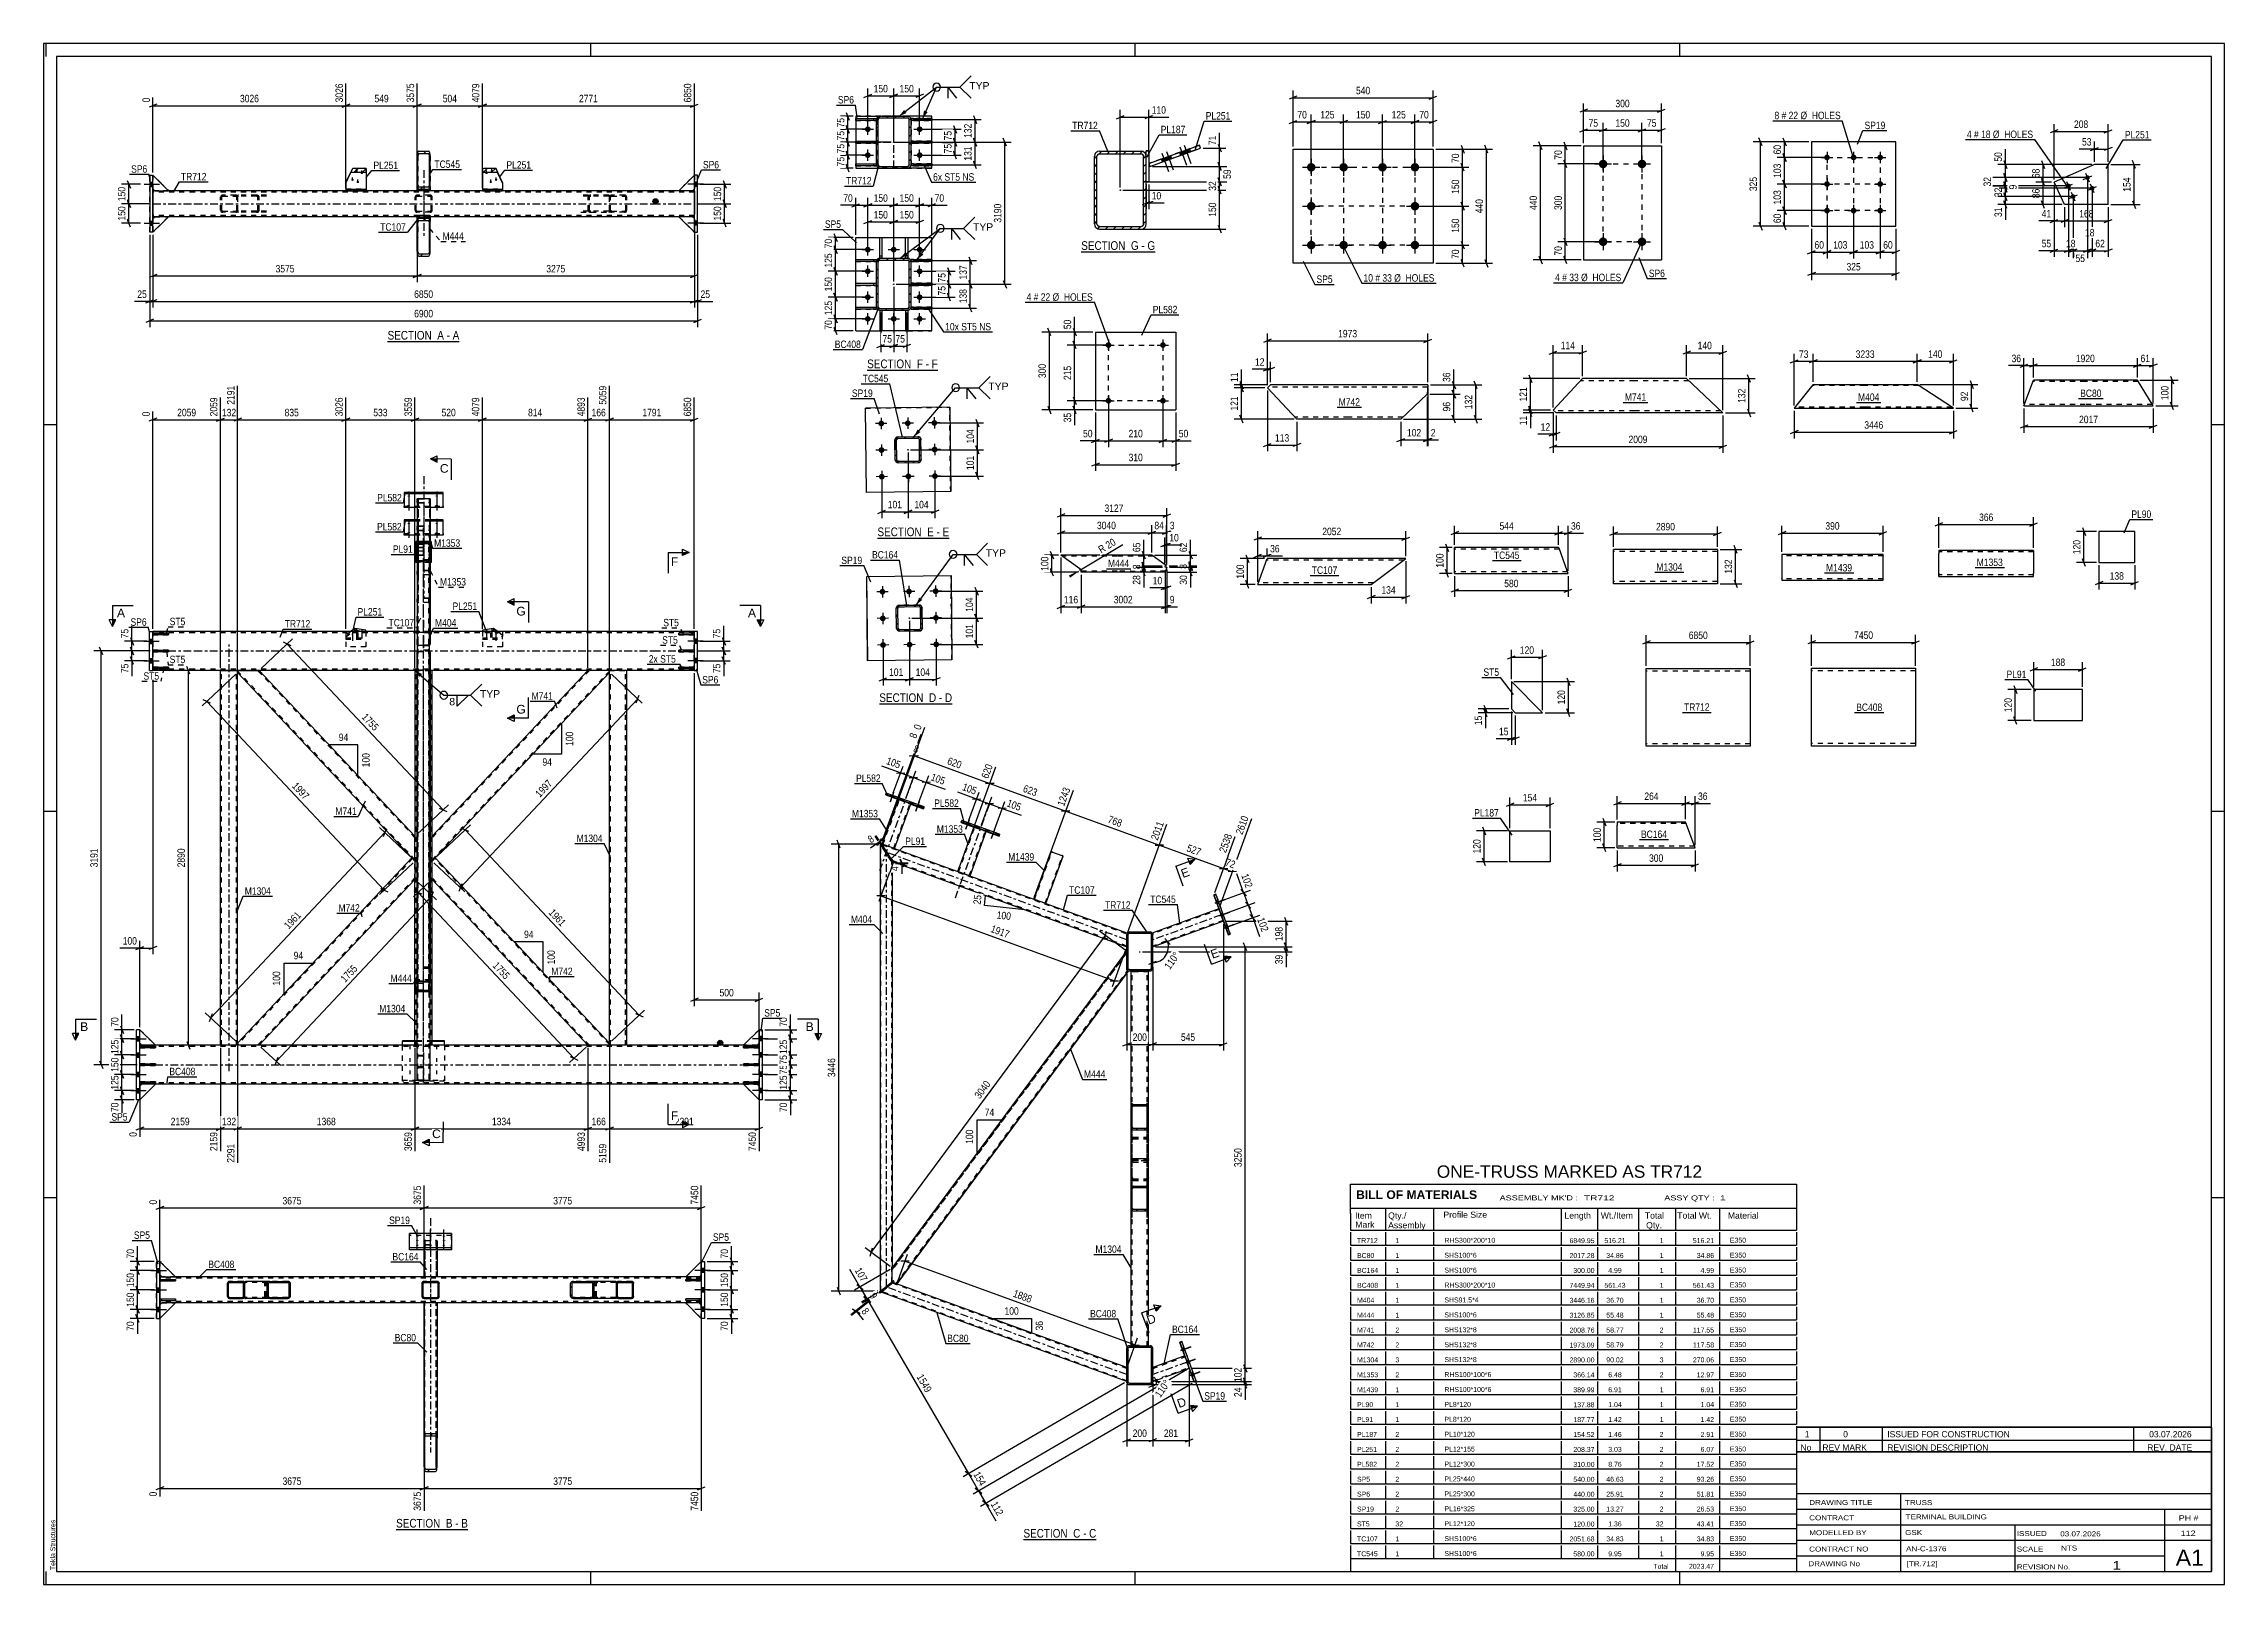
# Paper-space layout 'Layout1' of a CAD drawing. Header units: millimetres. Extents: x 0 to 841, y 0 to 594.
# The model-space entities are those that its viewports show. They can reach past a viewport. Long polylines and large blocks are cut down to what shows.
import ezdxf

# ---------------------------------------------------------------- set-up
doc = ezdxf.new("R2010")
doc.units = ezdxf.units.MM
doc.linetypes.add('DXK_LINE_DOT2', pattern=[3.9198, 1.9599, -1.9599])
doc.linetypes.add('DXK_LINE_DOT3', pattern=[5.9187, 2.979, -0.9799, 0.9799, -0.9799])
doc.layers.add('Viewport layer', color=7, linetype='Continuous', plot=False)
doc.styles.add('Arial', font='ARIAL.TTF', dxfattribs={"height": 0.2})
doc.styles.add('Arial Bold', font='ARIALBD.TTF', dxfattribs={"height": 0.2})
doc.styles.add('Arial Narrow', font='ARIALN.TTF', dxfattribs={"height": 0.2})

# ---------------------------------------------------------------- blocks, each defined once
blk = doc.blocks.new('Unknown-761548639-1132')
at = {"color": 5, "linetype": 'Continuous'}
for p, q in [((841, 594), (0, 594)), ((0, 594), (0, 0)), ((1, 589), (1, 594)), ((836, 589), (5, 589)), ((5, 589), (5, 5)), ((211, 589), (211, 594)), ((421, 589), (421, 594)), ((631, 589), (631, 594)), ((836, 5), (836, 589)), ((841, 0), (841, 594)), ((5, 447), (0, 447)), ((841, 447), (836, 447)), ((5, 298), (0, 298)), ((841, 298), (836, 298)), ((5, 149), (0, 149)), ((841, 149), (836, 149)), ((0, 0), (841, 0)), ((1, 0), (1, 5)), ((5, 5), (836, 5)), ((211, 0), (211, 5)), ((421, 0), (421, 5)), ((631, 0), (631, 5))]:
    blk.add_line(p, q, dxfattribs=at)
at = {"color": 174, "linetype": 'Continuous', "style": 'Arial'}
blk.add_text('Tekla Structures', height=1.9102, rotation=90, dxfattribs=at).set_placement((4.5, 5.5))
blk = doc.blocks.new('Unknown-761548639-24014')
at = {"color": 7, "linetype": 'Continuous'}
for p, q in [((504, 154.25), (676, 154.25)), ((504, 143), (504, 154.25)), ((676, 154.25), (676, 143)), ((504, 145), (676, 145)), ((504, 143), (504, 138)), ((517.5, 145), (517.5, 136.5)), ((536, 145), (536, 136.5)), ((585.28, 145), (585.28, 136.5)), ((599.28, 145), (599.28, 136.5)), ((615, 145), (615, 136.5)), ((629.28, 145), (629.28, 136.5)), ((646.28, 145), (646.28, 136.5)), ((676, 143), (676, 136.5)), ((504, 138), (504, 136.5)), ((504, 136.5), (676, 136.5)), ((504, 135.73), (504, 130.75)), ((517.5, 135.73), (517.5, 130.75)), ((536, 135.73), (536, 130.75)), ((585.28, 135.73), (585.28, 130.75)), ((599.28, 135.73), (599.28, 130.75)), ((615, 135.73), (615, 130.75)), ((629.28, 135.73), (629.28, 130.75)), ((646.28, 135.73), (646.28, 130.75)), ((676, 135.73), (676, 130.75)), ((504, 130.75), (676, 130.75)), ((504, 129.98), (504, 125)), ((517.5, 129.98), (517.5, 125)), ((536, 129.98), (536, 125)), ((585.28, 129.98), (585.28, 125)), ((599.28, 129.98), (599.28, 125)), ((615, 129.98), (615, 125)), ((629.28, 129.98), (629.28, 125)), ((646.28, 129.98), (646.28, 125)), ((676, 129.98), (676, 125)), ((504, 125), (676, 125)), ((504, 124.23), (504, 119.25)), ((504, 119.25), (676, 119.25)), ((504, 118.48), (504, 113.5)), ((517.5, 124.23), (517.5, 119.25)), ((517.5, 118.48), (517.5, 113.5)), ((536, 124.23), (536, 119.25)), ((536, 118.48), (536, 113.5)), ((585.28, 124.23), (585.28, 119.25)), ((585.28, 118.48), (585.28, 113.5)), ((599.28, 124.23), (599.28, 119.25)), ((599.28, 118.48), (599.28, 113.5)), ((615, 124.23), (615, 119.25)), ((615, 118.48), (615, 113.5)), ((629.28, 124.23), (629.28, 119.25)), ((629.28, 118.48), (629.28, 113.5)), ((646.28, 124.23), (646.28, 119.25)), ((646.28, 118.48), (646.28, 113.5)), ((676, 124.23), (676, 119.25)), ((676, 118.48), (676, 113.5)), ((504, 113.5), (676, 113.5)), ((504, 112.73), (504, 107.75)), ((517.5, 112.73), (517.5, 107.75)), ((536, 112.73), (536, 107.75)), ((585.28, 112.73), (585.28, 107.75)), ((599.28, 112.73), (599.28, 107.75)), ((615, 112.73), (615, 107.75)), ((629.28, 112.73), (629.28, 107.75)), ((646.28, 112.73), (646.28, 107.75)), ((676, 112.73), (676, 107.75)), ((504, 107.75), (676, 107.75)), ((504, 106.98), (504, 102)), ((504, 102), (676, 102)), ((504, 101.23), (504, 96.25)), ((517.5, 106.98), (517.5, 102)), ((517.5, 101.23), (517.5, 96.25)), ((536, 106.98), (536, 102)), ((536, 101.23), (536, 96.25)), ((585.28, 106.98), (585.28, 102)), ((585.28, 101.23), (585.28, 96.25)), ((599.28, 106.98), (599.28, 102)), ((599.28, 101.23), (599.28, 96.25)), ((615, 106.98), (615, 102)), ((615, 101.23), (615, 96.25)), ((629.28, 106.98), (629.28, 102)), ((629.28, 101.23), (629.28, 96.25)), ((646.28, 106.98), (646.28, 102)), ((646.28, 101.23), (646.28, 96.25)), ((676, 106.98), (676, 102)), ((676, 101.23), (676, 96.25)), ((504, 96.25), (676, 96.25)), ((504, 95.48), (504, 90.5)), ((517.5, 95.48), (517.5, 90.5)), ((536, 95.48), (536, 90.5)), ((585.28, 95.48), (585.28, 90.5)), ((599.28, 95.48), (599.28, 90.5)), ((615, 95.48), (615, 90.5)), ((629.28, 95.48), (629.28, 90.5)), ((646.28, 95.48), (646.28, 90.5)), ((676, 95.48), (676, 90.5)), ((504, 90.5), (676, 90.5)), ((504, 89.73), (504, 84.75)), ((504, 84.75), (676, 84.75)), ((517.5, 89.73), (517.5, 84.75)), ((536, 89.73), (536, 84.75)), ((585.28, 89.73), (585.28, 84.75)), ((599.28, 89.73), (599.28, 84.75)), ((615, 89.73), (615, 84.75)), ((629.28, 89.73), (629.28, 84.75)), ((646.28, 89.73), (646.28, 84.75)), ((676, 89.73), (676, 84.75)), ((504, 83.98), (504, 79)), ((504, 79), (676, 79)), ((504, 78.23), (504, 73.25)), ((517.5, 83.98), (517.5, 79)), ((517.5, 78.23), (517.5, 73.25)), ((536, 83.98), (536, 79)), ((536, 78.23), (536, 73.25)), ((585.28, 83.98), (585.28, 79)), ((585.28, 78.23), (585.28, 73.25)), ((599.28, 83.98), (599.28, 79)), ((599.28, 78.23), (599.28, 73.25)), ((615, 83.98), (615, 79)), ((615, 78.23), (615, 73.25)), ((629.28, 83.98), (629.28, 79)), ((629.28, 78.23), (629.28, 73.25)), ((646.28, 83.98), (646.28, 79)), ((646.28, 78.23), (646.28, 73.25)), ((676, 83.98), (676, 79)), ((676, 78.23), (676, 73.25)), ((504, 73.25), (676, 73.25)), ((504, 72.48), (504, 67.5)), ((504, 67.5), (676, 67.5)), ((517.5, 72.48), (517.5, 67.5)), ((536, 72.48), (536, 67.5)), ((585.28, 72.48), (585.28, 67.5)), ((599.28, 72.48), (599.28, 67.5)), ((615, 72.48), (615, 67.5)), ((629.28, 72.48), (629.28, 67.5)), ((646.28, 72.48), (646.28, 67.5)), ((676, 72.48), (676, 67.5)), ((504, 66.73), (504, 61.75)), ((504, 61.75), (676, 61.75)), ((504, 60.98), (504, 56)), ((517.5, 66.73), (517.5, 61.75)), ((517.5, 60.98), (517.5, 56)), ((536, 66.73), (536, 61.75)), ((536, 60.98), (536, 56)), ((585.28, 66.73), (585.28, 61.75)), ((585.28, 60.98), (585.28, 56)), ((599.28, 66.73), (599.28, 61.75)), ((599.28, 60.98), (599.28, 56)), ((615, 66.73), (615, 61.75)), ((615, 60.98), (615, 56)), ((629.28, 66.73), (629.28, 61.75)), ((629.28, 60.98), (629.28, 56)), ((646.28, 66.73), (646.28, 61.75)), ((646.28, 60.98), (646.28, 56)), ((676, 66.73), (676, 61.75)), ((676, 60.98), (676, 56)), ((504, 56), (676, 56)), ((504, 55.23), (504, 50.25)), ((517.5, 55.23), (517.5, 50.25)), ((536, 55.23), (536, 50.25)), ((585.28, 55.23), (585.28, 50.25)), ((599.28, 55.23), (599.28, 50.25)), ((615, 55.23), (615, 50.25)), ((629.28, 55.23), (629.28, 50.25)), ((646.28, 55.23), (646.28, 50.25)), ((676, 55.23), (676, 50.25)), ((504, 50.25), (676, 50.25)), ((504, 49.48), (504, 44.5)), ((504, 44.5), (676, 44.5)), ((504, 43.73), (504, 38.75)), ((517.5, 49.48), (517.5, 44.5)), ((517.5, 43.73), (517.5, 38.75)), ((536, 49.48), (536, 44.5)), ((536, 43.73), (536, 38.75)), ((585.28, 49.48), (585.28, 44.5)), ((585.28, 43.73), (585.28, 38.75)), ((599.28, 49.48), (599.28, 44.5)), ((599.28, 43.73), (599.28, 38.75)), ((615, 49.48), (615, 44.5)), ((615, 43.73), (615, 38.75)), ((629.28, 49.48), (629.28, 44.5)), ((629.28, 43.73), (629.28, 38.75)), ((646.28, 49.48), (646.28, 44.5)), ((646.28, 43.73), (646.28, 38.75)), ((676, 49.48), (676, 44.5)), ((676, 43.73), (676, 38.75)), ((504, 38.75), (676, 38.75)), ((504, 37.98), (504, 33)), ((517.5, 37.98), (517.5, 33)), ((536, 37.98), (536, 33)), ((585.28, 37.98), (585.28, 33)), ((599.28, 37.98), (599.28, 33)), ((615, 37.98), (615, 33)), ((629.28, 37.98), (629.28, 33)), ((646.28, 37.98), (646.28, 33)), ((676, 37.98), (676, 33)), ((504, 33), (676, 33)), ((504, 32.23), (504, 27.25)), ((504, 27.25), (676, 27.25)), ((504, 26.48), (504, 21.5)), ((517.5, 32.23), (517.5, 27.25)), ((517.5, 26.48), (517.5, 21.5)), ((536, 32.23), (536, 27.25)), ((536, 26.48), (536, 21.5)), ((585.28, 32.23), (585.28, 27.25)), ((585.28, 26.48), (585.28, 21.5)), ((599.28, 32.23), (599.28, 27.25)), ((599.28, 26.48), (599.28, 21.5)), ((615, 32.23), (615, 27.25)), ((615, 26.48), (615, 21.5)), ((629.28, 32.23), (629.28, 27.25)), ((629.28, 26.48), (629.28, 21.5)), ((646.28, 32.23), (646.28, 27.25)), ((646.28, 26.48), (646.28, 21.5)), ((676, 32.23), (676, 27.25)), ((676, 26.48), (676, 21.5)), ((504, 21.5), (676, 21.5)), ((504, 20.73), (504, 15.75)), ((517.5, 20.73), (517.5, 15.75)), ((536, 20.73), (536, 15.75)), ((585.28, 20.73), (585.28, 15.75)), ((599.28, 20.73), (599.28, 15.75)), ((615, 20.73), (615, 15.75)), ((629.28, 20.73), (629.28, 15.75)), ((646.28, 20.73), (646.28, 15.75)), ((676, 20.73), (676, 15.75)), ((504, 15.75), (676, 15.75)), ((504, 14.98), (504, 10)), ((504, 10), (676, 10)), ((504, 10), (676, 10)), ((504, 10), (504, 5)), ((517.5, 14.98), (517.5, 10)), ((536, 14.98), (536, 10)), ((585.28, 14.98), (585.28, 10)), ((599.28, 14.98), (599.28, 10)), ((615, 14.98), (615, 10)), ((629.28, 14.98), (629.28, 10)), ((629.28, 10), (629.28, 5)), ((646.28, 14.98), (646.28, 10)), ((646.28, 10), (646.28, 5)), ((676, 14.98), (676, 10)), ((676, 10), (676, 5)), ((504, 5), (676, 5))]:
    blk.add_line(p, q, dxfattribs=at)
at = {"color": 7}
for s, height, style, p in [('BILL OF MATERIALS', 3.3405, 'Arial Bold', (506.15, 148.56)), ('Profile Size', 2.3877, 'Arial', (539.81, 141.33)), ('Mark', 2.388, 'Arial', (505.84, 137.5))]:
    blk.add_text(s, height=height, dxfattribs=dict(at, style=style)).set_placement(p)
at = {"color": 7, "linetype": 'Continuous'}
for s, height, style, p in [('Item', 2.388, 'Arial', (505.75, 141)), ('Qty./', 2.388, 'Arial', (518.5, 141)), ('Length', 2.388, 'Arial', (586.5, 141)), ('Wt./Item', 2.388, 'Arial', (600.5, 141)), ('Total', 2.388, 'Arial', (617.5, 141)), ('Total Wt.', 2.388, 'Arial', (630, 141)), ('Material', 2.388, 'Arial', (649.5, 141)), ('Assembly', 2.388, 'Arial', (518.5, 137.27)), ('Qty.', 2.388, 'Arial', (618, 137.27)), ('TR712', 1.91, 'Arial', (506.5, 131.59)), ('BC80', 1.91, 'Arial', (506.5, 125.84)), ('1', 1.91, 'Arial', (521.31, 131.59)), ('1', 1.91, 'Arial', (521.31, 125.84)), ('SHS100*6', 1.91, 'Arial', (540.21, 125.94)), ('RHS300*200*10', 1.9102, 'Arial', (540.21, 131.69)), ('6849.95', 1.91, 'Arial', (588.45, 131.56)), ('2017.28', 1.91, 'Arial', (588.45, 125.81)), ('516.21', 1.91, 'Arial', (601.9, 131.59)), ('34.86', 1.91, 'Arial', (602.64, 125.84)), ('1', 1.91, 'Arial', (623.22, 131.59)), ('1', 1.91, 'Arial', (623.22, 125.84)), ('516.21', 1.91, 'Arial', (636.03, 131.59)), ('34.86', 1.91, 'Arial', (637.52, 125.84)), ('E350', 1.91, 'Arial', (650.31, 131.73)), ('E350', 1.91, 'Arial', (650.31, 125.98)), ('BC164', 1.91, 'Arial', (506.5, 120.09)), ('1', 1.91, 'Arial', (521.31, 120.09)), ('SHS100*6', 1.91, 'Arial', (540.21, 120.19)), ('300.00', 1.91, 'Arial', (589.93, 120.06)), ('4.99', 1.91, 'Arial', (603.39, 120.09)), ('1', 1.91, 'Arial', (623.22, 120.09)), ('4.99', 1.91, 'Arial', (639, 120.09)), ('E350', 1.91, 'Arial', (650.31, 120.23)), ('BC408', 1.91, 'Arial', (506.5, 114.34)), ('M404', 1.91, 'Arial', (506.5, 108.59)), ('1', 1.91, 'Arial', (521.31, 114.34)), ('1', 1.91, 'Arial', (521.31, 108.59)), ('SHS91.5*4', 1.91, 'Arial', (540.21, 108.69)), ('RHS300*200*10', 1.9102, 'Arial', (540.21, 114.44)), ('3446.16', 1.91, 'Arial', (588.45, 108.56)), ('7449.94', 1.91, 'Arial', (588.45, 114.31)), ('561.43', 1.91, 'Arial', (601.9, 114.34)), ('36.70', 1.91, 'Arial', (602.64, 108.59)), ('1', 1.91, 'Arial', (623.22, 114.34)), ('1', 1.91, 'Arial', (623.22, 108.59)), ('561.43', 1.91, 'Arial', (636.03, 114.34)), ('36.70', 1.91, 'Arial', (637.52, 108.59)), ('E350', 1.91, 'Arial', (650.31, 114.48)), ('E350', 1.91, 'Arial', (650.31, 108.73)), ('M444', 1.91, 'Arial', (506.5, 102.84)), ('1', 1.91, 'Arial', (521.31, 102.84)), ('SHS100*6', 1.91, 'Arial', (540.21, 102.94)), ('3126.85', 1.91, 'Arial', (588.45, 102.81)), ('55.48', 1.91, 'Arial', (602.64, 102.84)), ('1', 1.91, 'Arial', (623.22, 102.84)), ('55.48', 1.91, 'Arial', (637.52, 102.84)), ('E350', 1.91, 'Arial', (650.31, 102.98)), ('M741', 1.91, 'Arial', (506.5, 97.09)), ('M742', 1.91, 'Arial', (506.5, 91.34)), ('2', 1.91, 'Arial', (521.31, 97.09)), ('2', 1.91, 'Arial', (521.31, 91.34)), ('SHS132*8', 1.91, 'Arial', (540.21, 97.19)), ('SHS132*8', 1.91, 'Arial', (540.21, 91.44)), ('2008.76', 1.91, 'Arial', (588.45, 97.06)), ('1973.09', 1.91, 'Arial', (588.45, 91.31)), ('58.77', 1.91, 'Arial', (602.64, 97.09)), ('58.79', 1.91, 'Arial', (602.64, 91.34)), ('2', 1.91, 'Arial', (623.22, 97.09)), ('2', 1.91, 'Arial', (623.22, 91.34)), ('117.55', 1.91, 'Arial', (636.03, 97.09)), ('117.58', 1.91, 'Arial', (636.03, 91.34)), ('E350', 1.91, 'Arial', (650.31, 97.23)), ('E350', 1.91, 'Arial', (650.31, 91.48)), ('M1304', 1.91, 'Arial', (506.5, 85.59)), ('3', 1.91, 'Arial', (521.31, 85.59)), ('SHS132*8', 1.91, 'Arial', (540.21, 85.69)), ('2890.00', 1.91, 'Arial', (588.45, 85.56)), ('90.02', 1.91, 'Arial', (602.64, 85.59)), ('3', 1.91, 'Arial', (623.22, 85.59)), ('270.06', 1.91, 'Arial', (636.03, 85.59)), ('E350', 1.91, 'Arial', (650.31, 85.73)), ('M1353', 1.91, 'Arial', (506.5, 79.84)), ('M1439', 1.91, 'Arial', (506.5, 74.09)), ('2', 1.91, 'Arial', (521.31, 79.84)), ('1', 1.91, 'Arial', (521.31, 74.09)), ('RHS100*100*6', 1.9102, 'Arial', (540.21, 79.94)), ('RHS100*100*6', 1.9102, 'Arial', (540.21, 74.19)), ('366.14', 1.91, 'Arial', (589.93, 79.81)), ('389.99', 1.91, 'Arial', (589.93, 74.06)), ('6.48', 1.91, 'Arial', (603.39, 79.84)), ('6.91', 1.91, 'Arial', (603.39, 74.09)), ('2', 1.91, 'Arial', (623.22, 79.84)), ('1', 1.91, 'Arial', (623.22, 74.09)), ('12.97', 1.91, 'Arial', (637.52, 79.84)), ('6.91', 1.91, 'Arial', (639, 74.09)), ('E350', 1.91, 'Arial', (650.31, 79.98)), ('E350', 1.91, 'Arial', (650.31, 74.23)), ('PL90', 1.91, 'Arial', (506.5, 68.34)), ('1', 1.91, 'Arial', (521.31, 68.34)), ('PL8*120', 1.91, 'Arial', (540.21, 68.44)), ('137.88', 1.91, 'Arial', (589.93, 68.31)), ('1.04', 1.91, 'Arial', (603.39, 68.34)), ('1', 1.91, 'Arial', (623.22, 68.34)), ('1.04', 1.91, 'Arial', (639, 68.34)), ('E350', 1.91, 'Arial', (650.31, 68.48)), ('PL91', 1.91, 'Arial', (506.5, 62.59)), ('1', 1.91, 'Arial', (521.31, 62.59)), ('PL8*120', 1.91, 'Arial', (540.21, 62.69)), ('PL10*120', 1.91, 'Arial', (540.21, 56.94)), ('187.77', 1.91, 'Arial', (589.93, 62.56)), ('1.42', 1.91, 'Arial', (603.39, 62.59)), ('1', 1.91, 'Arial', (623.22, 62.59)), ('1.42', 1.91, 'Arial', (639, 62.59)), ('E350', 1.91, 'Arial', (650.31, 62.73)), ('E350', 1.91, 'Arial', (650.31, 56.98)), ('PL187', 1.91, 'Arial', (506.5, 56.84)), ('PL251', 1.91, 'Arial', (506.5, 51.09)), ('2', 1.91, 'Arial', (521.31, 56.84)), ('2', 1.91, 'Arial', (521.31, 51.09)), ('PL12*155', 1.91, 'Arial', (540.21, 51.19)), ('208.37', 1.91, 'Arial', (589.93, 51.06)), ('154.52', 1.91, 'Arial', (589.93, 56.81)), ('3.03', 1.91, 'Arial', (603.39, 51.09)), ('1.46', 1.91, 'Arial', (603.39, 56.84)), ('2', 1.91, 'Arial', (623.22, 56.84)), ('2', 1.91, 'Arial', (623.22, 51.09)), ('2.91', 1.91, 'Arial', (639, 56.84)), ('6.07', 1.91, 'Arial', (639, 51.09)), ('E350', 1.91, 'Arial', (650.31, 51.23)), ('PL582', 1.91, 'Arial', (506.5, 45.34)), ('2', 1.91, 'Arial', (521.31, 45.34)), ('PL12*300', 1.91, 'Arial', (540.21, 45.44)), ('310.00', 1.91, 'Arial', (589.93, 45.3)), ('8.76', 1.91, 'Arial', (603.39, 45.34)), ('2', 1.91, 'Arial', (623.22, 45.34)), ('17.52', 1.91, 'Arial', (637.52, 45.34)), ('E350', 1.91, 'Arial', (650.31, 45.48)), ('SP5', 1.91, 'Arial', (506.5, 39.59)), ('SP6', 1.91, 'Arial', (506.5, 33.84)), ('2', 1.91, 'Arial', (521.31, 39.59)), ('2', 1.91, 'Arial', (521.31, 33.84)), ('PL25*440', 1.91, 'Arial', (540.21, 39.69)), ('PL25*300', 1.91, 'Arial', (540.21, 33.94)), ('440.00', 1.91, 'Arial', (589.93, 33.8)), ('540.00', 1.91, 'Arial', (589.93, 39.55)), ('46.63', 1.91, 'Arial', (602.64, 39.59)), ('25.91', 1.91, 'Arial', (602.64, 33.84)), ('2', 1.91, 'Arial', (623.22, 39.59)), ('2', 1.91, 'Arial', (623.22, 33.84)), ('51.81', 1.91, 'Arial', (637.52, 33.84)), ('93.26', 1.91, 'Arial', (637.52, 39.59)), ('E350', 1.91, 'Arial', (650.31, 39.73)), ('E350', 1.91, 'Arial', (650.31, 33.98)), ('SP19', 1.91, 'Arial', (506.5, 28.09)), ('2', 1.91, 'Arial', (521.31, 28.09)), ('PL16*325', 1.91, 'Arial', (540.21, 28.19)), ('325.00', 1.91, 'Arial', (589.93, 28.05)), ('13.27', 1.91, 'Arial', (602.64, 28.09)), ('2', 1.91, 'Arial', (623.22, 28.09)), ('26.53', 1.91, 'Arial', (637.52, 28.09)), ('E350', 1.91, 'Arial', (650.31, 28.23)), ('TC107', 1.91, 'Arial', (506.5, 16.59)), ('ST5', 1.91, 'Arial', (506.5, 22.34)), ('32', 1.91, 'Arial', (521.31, 22.34)), ('1', 1.91, 'Arial', (521.31, 16.59)), ('SHS100*6', 1.91, 'Arial', (540.21, 16.69)), ('PL12*120', 1.91, 'Arial', (540.21, 22.44)), ('2051.68', 1.91, 'Arial', (588.45, 16.55)), ('120.00', 1.91, 'Arial', (589.93, 22.3)), ('34.83', 1.91, 'Arial', (602.64, 16.59)), ('1.36', 1.91, 'Arial', (603.39, 22.34)), ('32', 1.91, 'Arial', (621.74, 22.34)), ('1', 1.91, 'Arial', (623.22, 16.59)), ('43.41', 1.91, 'Arial', (637.52, 22.34)), ('34.83', 1.91, 'Arial', (637.52, 16.59)), ('E350', 1.91, 'Arial', (650.31, 22.48)), ('E350', 1.91, 'Arial', (650.31, 16.73)), ('TC545', 1.91, 'Arial', (506.5, 10.84)), ('1', 1.91, 'Arial', (521.31, 10.84)), ('SHS100*6', 1.91, 'Arial', (540.21, 10.94)), ('580.00', 1.91, 'Arial', (589.93, 10.8)), ('9.95', 1.91, 'Arial', (603.39, 10.84)), ('1', 1.91, 'Arial', (623.22, 10.84)), ('9.95', 1.91, 'Arial', (639, 10.84)), ('E350', 1.91, 'Arial', (650.31, 10.98)), ('Total', 1.909, 'Arial Narrow', (620.83, 6)), ('2023.47', 1.91, 'Arial', (634.52, 6))]:
    blk.add_text(s, height=height, dxfattribs=dict(at, style=style)).set_placement(p)
at = {"color": 7, "linetype": 'Continuous', "style": 'Arial Narrow'}
for s, height, width, p in [("ASSEMBLY MK'D :", 1.9089, 1.6, (561.5, 148.05)), ('TR712', 1.909, 1.794707, (594, 148.05)), ('ASSY QTY :', 1.909, 1.6, (625, 148.05)), ('1', 1.91, 1.794707, (646.5, 148.05))]:
    blk.add_text(s, height=height, dxfattribs=dict(at, width=width)).set_placement(p)
blk = doc.blocks.new('Unknown-761548639-24015')
at = {"color": 2, "linetype": 'Continuous'}
blk.add_line((530, 154.25), (647.5, 154.25), dxfattribs=at)
at = {"color": 7, "style": 'Arial'}
blk.add_text('ONE-TRUSS MARKED AS TR712', height=4.7754, dxfattribs=at).set_placement((537.26, 156.75))
blk = doc.blocks.new('Unknown-761548639-24016')
at = {"color": 7, "linetype": 'Continuous'}
for p, q in [((676, 51.05), (676, 5)), ((676, 51.05), (836, 51.05)), ((836, 51), (836, 5)), ((676, 35), (836, 35)), ((716.14, 35), (716.14, 5)), ((676, 29), (836, 29)), ((818, 5.05), (818, 29.05)), ((676, 23), (836, 23)), ((676, 17), (836, 17)), ((760.14, 23), (760.14, 5)), ((676, 11), (818, 11)), ((676, 5), (836, 5))]:
    blk.add_line(p, q, dxfattribs=at)
at = {"color": 7, "style": 'Arial Narrow'}
for s, height, width, p in [('CONTRACT', 1.909, 1.425378, (680.88, 24.71)), ('DRAWING TITLE', 1.9089, 1.425378, (680.88, 30.61)), ('TRUSS', 1.909, 1.425378, (717.81, 30.59)), ('TERMINAL BUILDING', 1.9089, 1.425378, (718.06, 25.07)), ('MODELLED BY', 1.9089, 1.425378, (680.88, 18.98)), ('GSK', 1.909, 1.425378, (717.88, 19.04)), ('ISSUED', 1.909, 1.425378, (760.94, 18.64)), ('03.07.2026', 1.909, 1.425378, (777.69, 18.52)), ('DRAWING No', 1.909, 1.425378, (680.56, 7)), ('CONTRACT NO', 1.9089, 1.425378, (680.88, 12.66)), ('AN-C-1376', 1.909, 1.425378, (718.23, 12.78)), ('[TR.712]', 1.909, 1.425378, (718.46, 6.99)), ('SCALE', 1.909, 1.425378, (760.94, 12.65)), ('1', 3.34, 1.5, (797.91, 5.68)), ('A1', 6.204, 1.25, (822.24, 7.2)), ('REVISION No.', 1.9089, 1.425378, (760.94, 5.77))]:
    blk.add_text(s, height=height, dxfattribs=dict(at, width=width)).set_placement(p)
at = {"color": 7, "linetype": 'Continuous', "style": 'Arial Narrow'}
for s, height, width, p in [('PH #', 2.1, 1.42538, (823.4, 24.55)), ('112', 2.1, 1.42538, (824.19, 18.65)), ('NTS', 1.909, 1.425378, (778, 13.05))]:
    blk.add_text(s, height=height, dxfattribs=dict(at, width=width)).set_placement(p)
blk = doc.blocks.new('Unknown-761548639-24017')
at = {"color": 7, "linetype": 'Continuous'}
for p, q in [((676, 60.55), (836, 60.55)), ((836, 60.55), (676, 60.55)), ((676, 60.55), (676, 55.55)), ((685, 60.55), (685, 55.55)), ((709, 60.55), (709, 55.55)), ((806, 60.55), (806, 55.55)), ((836, 60.55), (836, 55.55)), ((676, 55.55), (836, 55.55)), ((676, 55.55), (676, 51.05)), ((676, 55.55), (836, 55.55)), ((836, 51.05), (676, 51.05)), ((685, 55.55), (685, 51.05)), ((709, 55.55), (709, 51.05)), ((806, 55.55), (806, 51.05)), ((836, 55.55), (836, 51.05))]:
    blk.add_line(p, q, dxfattribs=at)
at = {"color": 7, "linetype": 'Continuous', "style": 'Arial Narrow'}
for s, height, width, p in [('1', 2.39, 1.196471, (679.16, 56.7)), ('0', 2.39, 1.196471, (694, 56.7)), ('ISSUED FOR CONSTRUCTION', 2.3861, 1.196471, (711, 56.7)), ('03.07.2026', 2.386, 1.196471, (812, 56.7)), ('No', 2.386, 1.2, (677.54, 51.55)), ('REV MARK', 2.386, 1.2, (686, 51.55)), ('REVISION DESCRIPTION', 2.3861, 1.2, (711, 51.55)), ('REV. DATE', 2.386, 1.2, (811.28, 51.55))]:
    blk.add_text(s, height=height, dxfattribs=dict(at, width=width)).set_placement(p)
blk = doc.blocks.new('Unknown-761548639-12 - 11694')
at = {"color": 6, "linetype": 'Continuous'}
blk.add_line((132.66, 479.14), (160.31, 479.14), dxfattribs=at)
at = {"color": 0, "linetype": 'Continuous'}
blk.add_wipeout([(150.77, 479.89), (150.77, 483.39), (132.66, 483.39), (132.66, 479.89)], dxfattribs=at)
blk.add_wipeout([(154.38, 479.89), (154.38, 483.39), (151.82, 483.39), (151.82, 479.89)], dxfattribs=at)
at = {"color": 7, "linetype": 'Continuous', "style": 'Arial Narrow'}
blk.add_text('SECTION ', height=3.34, dxfattribs=at).set_placement((132.66, 479.89))
at = {"color": 0, "linetype": 'Continuous'}
blk.add_wipeout([(156.7, 479.89), (156.7, 483.39), (155.43, 483.39), (155.43, 479.89)], dxfattribs=at)
blk.add_wipeout([(160.31, 479.89), (160.31, 483.39), (157.75, 483.39), (157.75, 479.89)], dxfattribs=at)
at = {"color": 7, "linetype": 'Continuous', "style": 'Arial Narrow'}
for s, p in [('A', (151.82, 479.89)), ('-', (155.43, 479.89)), ('A', (157.75, 479.89))]:
    blk.add_text(s, height=3.34, dxfattribs=at).set_placement(p)
blk = doc.blocks.new('Unknown-761548639-57 - 15661')
at = {"color": 6, "linetype": 'Continuous'}
blk.add_line((135.96, 21.15), (163.6, 21.15), dxfattribs=at)
at = {"color": 0, "linetype": 'Continuous'}
blk.add_wipeout([(154.06, 21.9), (154.06, 25.4), (135.96, 25.4), (135.96, 21.9)], dxfattribs=at)
blk.add_wipeout([(157.67, 21.9), (157.67, 25.4), (155.11, 25.4), (155.11, 21.9)], dxfattribs=at)
at = {"color": 7, "linetype": 'Continuous', "style": 'Arial Narrow'}
blk.add_text('SECTION ', height=3.34, dxfattribs=at).set_placement((135.96, 21.9))
at = {"color": 0, "linetype": 'Continuous'}
blk.add_wipeout([(160, 21.9), (160, 25.4), (158.72, 25.4), (158.72, 21.9)], dxfattribs=at)
blk.add_wipeout([(163.6, 21.9), (163.6, 25.4), (161.05, 25.4), (161.05, 21.9)], dxfattribs=at)
at = {"color": 7, "linetype": 'Continuous', "style": 'Arial Narrow'}
for s, p in [('B', (155.11, 21.9)), ('B', (161.05, 21.9)), ('-', (158.72, 21.9))]:
    blk.add_text(s, height=3.34, dxfattribs=at).set_placement(p)
blk = doc.blocks.new('Unknown-761548639-58 - 16299')
at = {"color": 6, "linetype": 'Continuous'}
blk.add_line((377.88, 17.27), (405.95, 17.27), dxfattribs=at)
at = {"color": 0, "linetype": 'Continuous'}
blk.add_wipeout([(395.99, 18.02), (395.99, 21.52), (377.88, 21.52), (377.88, 18.02)], dxfattribs=at)
blk.add_wipeout([(399.81, 18.02), (399.81, 21.52), (397.04, 21.52), (397.04, 18.02)], dxfattribs=at)
at = {"color": 7, "linetype": 'Continuous', "style": 'Arial Narrow'}
blk.add_text('SECTION ', height=3.34, dxfattribs=at).set_placement((377.88, 18.02))
at = {"color": 0, "linetype": 'Continuous'}
blk.add_wipeout([(402.13, 18.02), (402.13, 21.52), (400.86, 21.52), (400.86, 18.02)], dxfattribs=at)
blk.add_wipeout([(405.95, 18.02), (405.95, 21.52), (403.18, 21.52), (403.18, 18.02)], dxfattribs=at)
at = {"color": 7, "linetype": 'Continuous', "style": 'Arial Narrow'}
for s, p in [('C', (397.04, 18.02)), ('-', (400.86, 18.02)), ('C', (403.18, 18.02))]:
    blk.add_text(s, height=3.34, dxfattribs=at).set_placement(p)
blk = doc.blocks.new('Unknown-761548639-59 - 17961')
at = {"color": 6, "linetype": 'Continuous'}
blk.add_line((322.29, 339.43), (350.36, 339.43), dxfattribs=at)
at = {"color": 0, "linetype": 'Continuous'}
blk.add_wipeout([(340.4, 340.18), (340.4, 343.68), (322.29, 343.68), (322.29, 340.18)], dxfattribs=at)
blk.add_wipeout([(344.22, 340.18), (344.22, 343.68), (341.45, 343.68), (341.45, 340.18)], dxfattribs=at)
at = {"color": 7, "linetype": 'Continuous', "style": 'Arial Narrow'}
blk.add_text('SECTION ', height=3.34, dxfattribs=at).set_placement((322.29, 340.18))
at = {"color": 0, "linetype": 'Continuous'}
blk.add_wipeout([(346.54, 340.18), (346.54, 343.68), (345.27, 343.68), (345.27, 340.18)], dxfattribs=at)
blk.add_wipeout([(350.36, 340.18), (350.36, 343.68), (347.59, 343.68), (347.59, 340.18)], dxfattribs=at)
at = {"color": 7, "linetype": 'Continuous', "style": 'Arial Narrow'}
for s, p in [('D', (341.45, 340.18)), ('-', (345.27, 340.18)), ('D', (347.59, 340.18))]:
    blk.add_text(s, height=3.34, dxfattribs=at).set_placement(p)
blk = doc.blocks.new('Unknown-761548639-60 - 18127')
at = {"color": 6, "linetype": 'Continuous'}
blk.add_line((321.57, 403.36), (349.22, 403.36), dxfattribs=at)
at = {"color": 0, "linetype": 'Continuous'}
blk.add_wipeout([(339.68, 404.11), (339.68, 407.61), (321.57, 407.61), (321.57, 404.11)], dxfattribs=at)
blk.add_wipeout([(343.29, 404.11), (343.29, 407.61), (340.73, 407.61), (340.73, 404.11)], dxfattribs=at)
at = {"color": 7, "linetype": 'Continuous', "style": 'Arial Narrow'}
blk.add_text('SECTION ', height=3.34, dxfattribs=at).set_placement((321.57, 404.11))
at = {"color": 0, "linetype": 'Continuous'}
blk.add_wipeout([(345.61, 404.11), (345.61, 407.61), (344.34, 407.61), (344.34, 404.11)], dxfattribs=at)
blk.add_wipeout([(349.22, 404.11), (349.22, 407.61), (346.66, 407.61), (346.66, 404.11)], dxfattribs=at)
at = {"color": 7, "linetype": 'Continuous', "style": 'Arial Narrow'}
for s, p in [('E', (340.73, 404.11)), ('-', (344.34, 404.11)), ('E', (346.66, 404.11))]:
    blk.add_text(s, height=3.34, dxfattribs=at).set_placement(p)
blk = doc.blocks.new('Unknown-761548639-61 - 19194')
at = {"color": 6, "linetype": 'Continuous'}
blk.add_line((317.6, 468.12), (344.82, 468.12), dxfattribs=at)
at = {"color": 0, "linetype": 'Continuous'}
blk.add_wipeout([(335.71, 468.87), (335.71, 472.37), (317.6, 472.37), (317.6, 468.87)], dxfattribs=at)
blk.add_wipeout([(339.1, 468.87), (339.1, 472.37), (336.76, 472.37), (336.76, 468.87)], dxfattribs=at)
at = {"color": 7, "linetype": 'Continuous', "style": 'Arial Narrow'}
blk.add_text('SECTION ', height=3.34, dxfattribs=at).set_placement((317.6, 468.87))
at = {"color": 0, "linetype": 'Continuous'}
blk.add_wipeout([(341.42, 468.87), (341.42, 472.37), (340.15, 472.37), (340.15, 468.87)], dxfattribs=at)
blk.add_wipeout([(344.82, 468.87), (344.82, 472.37), (342.47, 472.37), (342.47, 468.87)], dxfattribs=at)
at = {"color": 7, "linetype": 'Continuous', "style": 'Arial Narrow'}
for s, p in [('F', (336.76, 468.87)), ('F', (342.47, 468.87)), ('-', (340.15, 468.87))]:
    blk.add_text(s, height=3.34, dxfattribs=at).set_placement(p)
blk = doc.blocks.new('Unknown-761548639-62 - 20501')
at = {"color": 6, "linetype": 'Continuous'}
blk.add_line((400.16, 513.73), (428.66, 513.73), dxfattribs=at)
at = {"color": 0, "linetype": 'Continuous'}
blk.add_wipeout([(418.27, 514.48), (418.27, 517.98), (400.16, 517.98), (400.16, 514.48)], dxfattribs=at)
blk.add_wipeout([(422.3, 514.48), (422.3, 517.98), (419.32, 517.98), (419.32, 514.48)], dxfattribs=at)
at = {"color": 7, "linetype": 'Continuous', "style": 'Arial Narrow'}
blk.add_text('SECTION ', height=3.34, dxfattribs=at).set_placement((400.16, 514.48))
at = {"color": 0, "linetype": 'Continuous'}
blk.add_wipeout([(424.63, 514.48), (424.63, 517.98), (423.35, 517.98), (423.35, 514.48)], dxfattribs=at)
blk.add_wipeout([(428.66, 514.48), (428.66, 517.98), (425.68, 517.98), (425.68, 514.48)], dxfattribs=at)
at = {"color": 7, "linetype": 'Continuous', "style": 'Arial Narrow'}
for s, p in [('G', (419.32, 514.48)), ('-', (423.35, 514.48)), ('G', (425.68, 514.48))]:
    blk.add_text(s, height=3.34, dxfattribs=at).set_placement(p)
blk = doc.blocks.new('Part-761548639-21619 - 21618')
at = {"color": 2, "linetype": 'Continuous'}
for p, q in [((763.7, 454.31), (767.34, 464.31)), ((787.34, 464.31), (767.34, 464.31)), ((807.44, 464.31), (787.44, 464.31)), ((813.54, 454.31), (807.44, 464.31)), ((763.7, 454.31), (787.34, 454.31)), ((787.44, 454.31), (813.54, 454.31))]:
    blk.add_line(p, q, dxfattribs=at)
at = {"color": 7, "linetype": 'DXK_LINE_DOT2'}
for p, q in [((787.34, 463.71), (767.12, 463.71)), ((807.81, 463.71), (787.44, 463.71)), ((787.34, 454.91), (763.92, 454.91)), ((813.17, 454.91), (787.44, 454.91))]:
    blk.add_line(p, q, dxfattribs=at)
blk = doc.blocks.new('Part-761548639-3547 - 3536')
at = {"color": 7, "linetype": 'DXK_LINE_DOT2'}
for p, q in [((43.11, 207.49), (37.11, 207.49)), ((37.11, 207.49), (37.11, 206.89)), ((37.11, 206.89), (43.11, 206.89)), ((37.86, 206.89), (37.86, 207.49)), ((43.11, 206.89), (43.11, 207.49))]:
    blk.add_line(p, q, dxfattribs=at)
blk = doc.blocks.new('Bolt-761548639-3614 - 3536')
at = {"linetype": 'Continuous'}
for points in [[(275.91, 211.18), (275.91, 209.53), (277.16, 209.53), (277.16, 211.18)], [(275.91, 211.18), (275.91, 209.53), (277.16, 209.53), (277.16, 211.18)], [(275.91, 211.18), (275.91, 209.53), (277.16, 209.53), (277.16, 211.18)], [(275.91, 204.93), (275.91, 203.28), (277.16, 203.28), (277.16, 204.93)], [(275.91, 204.93), (275.91, 203.28), (277.16, 203.28), (277.16, 204.93)], [(275.91, 197.43), (275.91, 195.78), (277.16, 195.78), (277.16, 197.43)], [(275.91, 197.43), (275.91, 195.78), (277.16, 195.78), (277.16, 197.43)], [(275.91, 191.18), (275.91, 189.53), (277.16, 189.53), (277.16, 191.18)], [(275.91, 191.18), (275.91, 189.53), (277.16, 189.53), (277.16, 191.18)], [(275.91, 191.18), (275.91, 189.53), (277.16, 189.53), (277.16, 191.18)]]:
    blk.add_hatch(color=1, dxfattribs=at).paths.add_polyline_path(points)
at = {"color": 1, "linetype": 'Continuous'}
for p, q in [((279.36, 210.35), (273.41, 210.35)), ((279.36, 210.35), (273.41, 210.35)), ((279.36, 210.35), (273.41, 210.35)), ((277.16, 211.18), (275.91, 211.18)), ((277.16, 211.18), (275.91, 211.18)), ((277.16, 211.18), (275.91, 211.18)), ((279.36, 204.1), (273.41, 204.1)), ((279.36, 204.1), (273.41, 204.1)), ((277.16, 209.53), (275.91, 209.53)), ((277.16, 209.53), (275.91, 209.53)), ((277.16, 209.53), (275.91, 209.53)), ((277.16, 204.93), (275.91, 204.93)), ((277.16, 204.93), (275.91, 204.93)), ((277.16, 203.28), (275.91, 203.28)), ((277.16, 203.28), (275.91, 203.28)), ((279.36, 196.6), (273.41, 196.6)), ((279.36, 196.6), (273.41, 196.6)), ((277.16, 197.43), (275.91, 197.43)), ((277.16, 197.43), (275.91, 197.43)), ((277.16, 195.78), (275.91, 195.78)), ((277.16, 195.78), (275.91, 195.78)), ((279.36, 190.35), (273.41, 190.35)), ((279.36, 190.35), (273.41, 190.35)), ((279.36, 190.35), (273.41, 190.35)), ((277.16, 191.18), (275.91, 191.18)), ((277.16, 191.18), (275.91, 191.18)), ((277.16, 191.18), (275.91, 191.18)), ((277.16, 189.53), (275.91, 189.53)), ((277.16, 189.53), (275.91, 189.53)), ((277.16, 189.53), (275.91, 189.53))]:
    blk.add_line(p, q, dxfattribs=at)
blk = doc.blocks.new('Bolt-761548639-3539 - 3536')
at = {"color": 1, "linetype": 'DXK_LINE_DOT2'}
for p, q in [((141.39, 206.28), (141.39, 207.7)), ((141.39, 201.47), (141.39, 202.89)), ((146.51, 206.28), (146.51, 207.7)), ((151.64, 206.28), (151.64, 207.7)), ((151.64, 201.47), (151.64, 202.89)), ((141.39, 196.65), (141.39, 198.07)), ((146.51, 196.65), (146.51, 198.07)), ((151.64, 196.65), (151.64, 198.07))]:
    blk.add_line(p, q, dxfattribs=at)
blk = doc.blocks.new('Part-761548639-3592 - 3536')
at = {"color": 2, "linetype": 'Continuous'}
for p, q in [((250.91, 360.15), (244.91, 360.15)), ((244.91, 359.55), (244.91, 360.15)), ((250.91, 359.55), (244.91, 359.55)), ((250.91, 360.15), (250.91, 359.55))]:
    blk.add_line(p, q, dxfattribs=at)
at = {"color": 7, "linetype": 'DXK_LINE_DOT2'}
blk.add_line((250.16, 359.55), (250.16, 360.15), dxfattribs=at)
blk = doc.blocks.new('Bolt-761548639-3545 - 3536')
at = {"linetype": 'Continuous'}
for points in [[(170.76, 367.13), (170.67, 367.13), (170.58, 367.14), (170.49, 367.16), (170.42, 367.18), (170.37, 367.2), (170.33, 367.23), (170.31, 367.26), (170.31, 367.3), (170.33, 367.33), (170.37, 367.36), (170.42, 367.38), (170.49, 367.4), (170.58, 367.42), (170.67, 367.43), (170.76, 367.43), (170.85, 367.43), (170.94, 367.42), (171.02, 367.4), (171.09, 367.38), (171.15, 367.36), (171.19, 367.33), (171.21, 367.3), (171.21, 367.26), (171.19, 367.23), (171.15, 367.2), (171.09, 367.18), (171.02, 367.16), (170.94, 367.14), (170.85, 367.13)], [(172.82, 367.43), (172.73, 367.44), (172.64, 367.45), (172.56, 367.46), (172.49, 367.49), (172.43, 367.51), (172.39, 367.54), (172.37, 367.57), (172.37, 367.6), (172.39, 367.64), (172.43, 367.67), (172.49, 367.69), (172.56, 367.71), (172.64, 367.73), (172.73, 367.74), (172.82, 367.74), (172.91, 367.74), (173, 367.73), (173.08, 367.71), (173.15, 367.69), (173.21, 367.67), (173.25, 367.64), (173.27, 367.6), (173.27, 367.57), (173.25, 367.54), (173.21, 367.51), (173.15, 367.49), (173.08, 367.46), (173, 367.45), (172.91, 367.44)], [(174.43, 366.18), (174.33, 366.18), (174.24, 366.19), (174.16, 366.21), (174.09, 366.23), (174.04, 366.26), (174, 366.29), (173.98, 366.32), (173.98, 366.35), (174, 366.38), (174.04, 366.41), (174.09, 366.44), (174.16, 366.46), (174.24, 366.48), (174.33, 366.49), (174.43, 366.49), (174.52, 366.49), (174.61, 366.48), (174.69, 366.46), (174.76, 366.44), (174.81, 366.41), (174.85, 366.38), (174.87, 366.35), (174.87, 366.32), (174.85, 366.29), (174.81, 366.26), (174.76, 366.23), (174.69, 366.21), (174.61, 366.19), (174.52, 366.18)]]:
    blk.add_hatch(color=1, dxfattribs=at).paths.add_polyline_path(points)
at = {"color": 1, "linetype": 'Continuous'}
for p, q in [((170.76, 368.22), (170.76, 364.7)), ((172.82, 368.53), (172.82, 365)), ((174.43, 367.27), (174.43, 363.75))]:
    blk.add_line(p, q, dxfattribs=at)
at = {"color": 1, "linetype": 'DXK_LINE_DOT2'}
blk.add_line((172.36, 366.97), (172.36, 363.44), dxfattribs=at)
blk = doc.blocks.new('Bolt-761548639-3615 - 3536')
at = {"linetype": 'Continuous'}
for points in [[(250.91, 364.43), (250.91, 362.78), (252.16, 362.78), (252.16, 364.43)], [(250.91, 364.43), (250.91, 362.78), (252.16, 362.78), (252.16, 364.43)], [(250.91, 356.93), (250.91, 355.28), (252.16, 355.28), (252.16, 356.93)], [(250.91, 356.93), (250.91, 355.28), (252.16, 355.28), (252.16, 356.93)]]:
    blk.add_hatch(color=1, dxfattribs=at).paths.add_polyline_path(points)
at = {"color": 1, "linetype": 'Continuous'}
for p, q in [((254.36, 363.6), (248.41, 363.6)), ((254.36, 363.6), (248.41, 363.6)), ((252.16, 364.43), (250.91, 364.43)), ((252.16, 364.43), (250.91, 364.43)), ((252.16, 362.78), (250.91, 362.78)), ((252.16, 362.78), (250.91, 362.78)), ((254.36, 356.1), (248.41, 356.1)), ((254.36, 356.1), (248.41, 356.1)), ((252.16, 356.93), (250.91, 356.93)), ((252.16, 356.93), (250.91, 356.93)), ((252.16, 355.28), (250.91, 355.28)), ((252.16, 355.28), (250.91, 355.28))]:
    blk.add_line(p, q, dxfattribs=at)
blk = doc.blocks.new('Bolt-761548639-3546 - 3536')
at = {"linetype": 'Continuous'}
for points in [[(151.58, 409.19), (151.69, 409.19), (151.8, 409.17), (151.9, 409.15), (151.99, 409.13), (152.05, 409.1), (152.1, 409.06), (152.12, 409.02), (152.12, 408.98), (152.1, 408.94), (152.05, 408.91), (151.99, 408.88), (151.9, 408.85), (151.8, 408.83), (151.69, 408.82), (151.58, 408.81), (151.46, 408.82), (151.35, 408.83), (151.25, 408.85), (151.17, 408.88), (151.1, 408.91), (151.05, 408.94), (151.03, 408.98), (151.03, 409.02), (151.05, 409.06), (151.1, 409.1), (151.17, 409.13), (151.25, 409.15), (151.35, 409.17), (151.46, 409.19)], [(151.58, 405.6), (151.69, 405.59), (151.8, 405.58), (151.9, 405.56), (151.99, 405.54), (152.05, 405.5), (152.1, 405.47), (152.12, 405.43), (152.12, 405.39), (152.1, 405.35), (152.05, 405.32), (151.99, 405.28), (151.9, 405.26), (151.8, 405.24), (151.69, 405.23), (151.58, 405.22), (151.46, 405.23), (151.35, 405.24), (151.25, 405.26), (151.17, 405.28), (151.1, 405.32), (151.05, 405.35), (151.03, 405.39), (151.03, 405.43), (151.05, 405.47), (151.1, 405.5), (151.17, 405.54), (151.25, 405.56), (151.35, 405.58), (151.46, 405.59)]]:
    blk.add_hatch(color=1, dxfattribs=at).paths.add_polyline_path(points)
at = {"color": 1, "linetype": 'Continuous'}
for p, q in [((151.58, 410.74), (151.58, 407.07)), ((151.58, 407.15), (151.58, 403.48))]:
    blk.add_line(p, q, dxfattribs=at)
blk = doc.blocks.new('Part-761548639-3548 - 3536')
at = {"color": 7, "linetype": 'DXK_LINE_DOT2'}
for p, q in [((43.11, 200.62), (37.11, 200.62)), ((37.11, 200.62), (37.11, 200.02)), ((37.11, 200.02), (43.11, 200.02)), ((37.86, 200.02), (37.86, 200.62)), ((43.11, 200.02), (43.11, 200.62))]:
    blk.add_line(p, q, dxfattribs=at)
blk = doc.blocks.new('Part-761548639-3596 - 3536')
at = {"color": 7, "linetype": 'DXK_LINE_DOT2'}
for p, q in [((250.91, 366.73), (244.91, 366.73)), ((244.91, 366.73), (244.91, 366.13)), ((244.91, 366.13), (250.91, 366.13)), ((250.16, 366.73), (250.16, 366.13)), ((250.91, 366.13), (250.91, 366.73))]:
    blk.add_line(p, q, dxfattribs=at)
blk = doc.blocks.new('Part-761548639-3549 - 3536')
at = {"color": 2, "linetype": 'Continuous'}
for p, q in [((37.11, 193.14), (37.11, 193.74)), ((37.11, 193.74), (43.11, 193.74)), ((43.11, 193.74), (43.11, 193.14)), ((43.11, 193.14), (37.11, 193.14))]:
    blk.add_line(p, q, dxfattribs=at)
at = {"color": 7, "linetype": 'DXK_LINE_DOT2'}
blk.add_line((37.86, 193.14), (37.86, 193.74), dxfattribs=at)
blk = doc.blocks.new('Part-761548639-3550 - 3536')
at = {"color": 2, "linetype": 'Continuous'}
for p, q in [((37.11, 206.89), (37.11, 207.49)), ((37.11, 207.49), (43.11, 207.49)), ((43.11, 206.89), (37.11, 206.89)), ((43.11, 207.49), (43.11, 206.89))]:
    blk.add_line(p, q, dxfattribs=at)
at = {"color": 7, "linetype": 'DXK_LINE_DOT2'}
blk.add_line((37.86, 206.89), (37.86, 207.49), dxfattribs=at)
blk = doc.blocks.new('Part-761548639-3667 - 3536')
at = {"color": 2, "linetype": 'Continuous'}
for p, q in [((141.99, 280.11), (74.81, 208.68)), ((143.21, 278.8), (141.99, 280.11)), ((143.21, 278.8), (143.21, 271.78)), ((143.21, 271.78), (83.1, 207.85)), ((74.81, 207.85), (74.81, 208.68))]:
    blk.add_line(p, q, dxfattribs=at)
at = {"color": 7, "linetype": 'DXK_LINE_DOT2'}
for p, q in [((142.26, 279.82), (74.81, 208.09)), ((143.21, 272.37), (82.55, 207.85)), ((83.1, 207.85), (74.81, 207.85))]:
    blk.add_line(p, q, dxfattribs=at)
blk = doc.blocks.new('Part-761548639-3603 - 3536')
at = {"color": 7, "linetype": 'DXK_LINE_DOT2'}
for p, q in [((48.11, 353.58), (42.11, 353.58)), ((42.11, 353.58), (42.11, 352.98)), ((42.86, 352.98), (42.86, 353.58)), ((48.11, 352.98), (48.11, 353.58)), ((42.11, 352.98), (48.11, 352.98))]:
    blk.add_line(p, q, dxfattribs=at)
blk = doc.blocks.new('Part-761548639-3551 - 3536')
at = {"color": 2, "linetype": 'Continuous'}
for p, q in [((37.11, 200.02), (37.11, 200.62)), ((37.11, 200.62), (43.11, 200.62)), ((43.11, 200.02), (37.11, 200.02)), ((43.11, 200.62), (43.11, 200.02))]:
    blk.add_line(p, q, dxfattribs=at)
at = {"color": 7, "linetype": 'DXK_LINE_DOT2'}
blk.add_line((37.86, 200.02), (37.86, 200.62), dxfattribs=at)
blk = doc.blocks.new('Part-761548639-3552 - 3536')
at = {"color": 2, "linetype": 'Continuous'}
for p, q in [((37.11, 213.85), (43.11, 207.85)), ((37.86, 207.85), (37.11, 208.6)), ((43.11, 207.85), (37.86, 207.85))]:
    blk.add_line(p, q, dxfattribs=at)
at = {"color": 7, "linetype": 'DXK_LINE_DOT2'}
blk.add_line((37.11, 208.6), (37.11, 213.85), dxfattribs=at)
blk = doc.blocks.new('Part-761548639-3600 - 3536')
at = {"color": 2, "linetype": 'Continuous'}
for p, q in [((42.11, 352.98), (42.11, 353.58)), ((42.11, 353.58), (48.11, 353.58)), ((48.11, 353.58), (48.11, 352.98)), ((48.11, 352.98), (42.11, 352.98))]:
    blk.add_line(p, q, dxfattribs=at)
at = {"color": 7, "linetype": 'DXK_LINE_DOT2'}
blk.add_line((42.86, 352.98), (42.86, 353.58), dxfattribs=at)
blk = doc.blocks.new('Part-761548639-3553 - 3536')
at = {"color": 7, "linetype": 'DXK_LINE_DOT2'}
for p, q in [((37.11, 208.6), (37.11, 213.85)), ((37.11, 213.85), (43.11, 207.85)), ((37.86, 207.85), (37.11, 208.6)), ((43.11, 207.85), (37.86, 207.85))]:
    blk.add_line(p, q, dxfattribs=at)
blk = doc.blocks.new('Part-761548639-3554 - 3536')
at = {"color": 2, "linetype": 'Continuous'}
for p, q in [((37.86, 192.82), (37.11, 192.07)), ((37.11, 186.82), (43.11, 192.82)), ((37.11, 186.85), (37.11, 186.82)), ((43.11, 192.82), (37.86, 192.82))]:
    blk.add_line(p, q, dxfattribs=at)
at = {"color": 7, "linetype": 'DXK_LINE_DOT2'}
blk.add_line((37.11, 186.82), (37.11, 192.07), dxfattribs=at)
blk = doc.blocks.new('Part-761548639-3555 - 3536')
at = {"color": 7, "linetype": 'DXK_LINE_DOT2'}
for p, q in [((37.86, 192.82), (37.11, 192.07)), ((37.11, 186.82), (43.11, 192.82)), ((37.11, 192.07), (37.11, 186.82)), ((43.11, 192.82), (37.86, 192.82))]:
    blk.add_line(p, q, dxfattribs=at)
blk = doc.blocks.new('Part-761548639-3556 - 3536')
at = {"color": 2, "linetype": 'Continuous'}
for p, q in [((275.91, 213.85), (269.91, 207.85)), ((269.91, 207.85), (275.16, 207.85)), ((275.16, 207.85), (275.91, 208.6))]:
    blk.add_line(p, q, dxfattribs=at)
at = {"color": 7, "linetype": 'DXK_LINE_DOT2'}
blk.add_line((275.91, 208.6), (275.91, 213.85), dxfattribs=at)
blk = doc.blocks.new('Part-761548639-3557 - 3536')
at = {"color": 7, "linetype": 'DXK_LINE_DOT2'}
for p, q in [((275.91, 213.85), (269.91, 207.85)), ((275.91, 208.6), (275.91, 213.85)), ((269.91, 207.85), (275.16, 207.85)), ((275.16, 207.85), (275.91, 208.6))]:
    blk.add_line(p, q, dxfattribs=at)
blk = doc.blocks.new('Part-761548639-3675 - 3536')
at = {"color": 2, "linetype": 'Continuous'}
for p, q in [((218.21, 208.67), (218.22, 351.54)), ((224.82, 352.35), (224.81, 207.85))]:
    blk.add_line(p, q, dxfattribs=at)
at = {"color": 7, "linetype": 'DXK_LINE_DOT2'}
for p, q in [((218.22, 352.35), (224.82, 352.35)), ((218.22, 351.54), (218.22, 352.35)), ((218.61, 207.85), (218.62, 352.35)), ((224.41, 207.85), (224.42, 352.35)), ((218.21, 207.85), (218.21, 208.67)), ((224.81, 207.85), (218.21, 207.85))]:
    blk.add_line(p, q, dxfattribs=at)
blk = doc.blocks.new('Part-761548639-3558 - 3536')
at = {"color": 2, "linetype": 'Continuous'}
for p, q in [((275.91, 186.82), (269.91, 192.82)), ((275.16, 192.82), (269.91, 192.82)), ((275.16, 192.82), (275.91, 192.07)), ((275.91, 186.85), (275.91, 186.82))]:
    blk.add_line(p, q, dxfattribs=at)
at = {"color": 7, "linetype": 'DXK_LINE_DOT2'}
blk.add_line((275.91, 186.85), (275.91, 192.07), dxfattribs=at)
blk = doc.blocks.new('Part-761548639-3559 - 3536')
at = {"color": 7, "linetype": 'DXK_LINE_DOT2'}
for p, q in [((269.91, 192.82), (275.16, 192.82)), ((275.91, 186.82), (269.91, 192.82)), ((275.16, 192.82), (275.91, 192.07)), ((275.91, 192.07), (275.91, 186.82))]:
    blk.add_line(p, q, dxfattribs=at)
blk = doc.blocks.new('Part-761548639-3560 - 3536')
at = {"color": 7, "linetype": 'DXK_LINE_DOT2'}
for p, q in [((275.91, 193.74), (269.91, 193.74)), ((269.91, 193.74), (269.91, 193.14)), ((275.16, 193.14), (275.16, 193.74)), ((275.91, 193.14), (275.91, 193.74)), ((269.91, 193.14), (275.91, 193.14))]:
    blk.add_line(p, q, dxfattribs=at)
blk = doc.blocks.new('Part-761548639-3608 - 3536')
at = {"color": 2, "linetype": 'Continuous'}
for p, q in [((58.11, 367.35), (42.11, 367.35)), ((144.02, 367.35), (58.21, 367.35)), ((234.81, 367.35), (149.02, 367.35)), ((250.91, 367.35), (234.91, 367.35)), ((58.11, 352.35), (42.11, 352.35)), ((144.02, 352.35), (58.21, 352.35)), ((234.81, 352.35), (149.02, 352.35)), ((250.91, 352.35), (234.91, 352.35))]:
    blk.add_line(p, q, dxfattribs=at)
at = {"color": 7, "linetype": 'DXK_LINE_DOT2'}
for p, q in [((42.11, 367.35), (42.11, 352.35)), ((58.11, 366.85), (42.11, 366.85)), ((234.81, 366.85), (58.21, 366.85)), ((149.02, 367.35), (144.02, 367.35)), ((250.91, 366.85), (234.91, 366.85)), ((250.91, 352.35), (250.91, 367.35)), ((58.11, 352.85), (42.11, 352.85)), ((234.81, 352.85), (58.21, 352.85)), ((149.02, 352.35), (144.02, 352.35)), ((250.91, 352.85), (234.91, 352.85))]:
    blk.add_line(p, q, dxfattribs=at)
at = {"color": 7, "linetype": 'DXK_LINE_DOT3'}
for p, q in [((42.11, 359.85), (58.11, 359.85)), ((58.21, 359.85), (234.81, 359.85)), ((234.91, 359.85), (250.91, 359.85))]:
    blk.add_line(p, q, dxfattribs=at)
blk = doc.blocks.new('Part-761548639-3561 - 3536')
at = {"color": 7, "linetype": 'DXK_LINE_DOT2'}
for p, q in [((275.91, 207.49), (269.91, 207.49)), ((269.91, 207.49), (269.91, 206.89)), ((269.91, 206.89), (275.91, 206.89)), ((275.16, 206.89), (275.16, 207.49)), ((275.91, 206.89), (275.91, 207.49))]:
    blk.add_line(p, q, dxfattribs=at)
blk = doc.blocks.new('Part-761548639-3695 - 3536')
at = {"color": 2, "linetype": 'Continuous'}
for p, q in [((169.21, 367.45), (169.21, 367.35)), ((169.21, 367.45), (176.93, 367.45)), ((176.93, 367.45), (176.93, 367.35))]:
    blk.add_line(p, q, dxfattribs=at)
at = {"color": 7, "linetype": 'DXK_LINE_DOT2'}
for p, q in [((169.21, 367.35), (169.21, 361.45)), ((176.93, 367.35), (176.93, 361.45)), ((176.93, 361.45), (169.21, 361.45))]:
    blk.add_line(p, q, dxfattribs=at)
blk = doc.blocks.new('Part-761548639-3562 - 3536')
at = {"color": 7, "linetype": 'DXK_LINE_DOT2'}
for p, q in [((275.91, 200.62), (269.91, 200.62)), ((269.91, 200.62), (269.91, 200.02)), ((269.91, 200.02), (275.91, 200.02)), ((275.16, 200.02), (275.16, 200.62)), ((275.91, 200.02), (275.91, 200.62))]:
    blk.add_line(p, q, dxfattribs=at)
blk = doc.blocks.new('Part-761548639-3563 - 3536')
at = {"color": 2, "linetype": 'Continuous'}
for p, q in [((269.91, 193.74), (275.91, 193.74)), ((269.91, 193.14), (269.91, 193.74)), ((275.91, 193.74), (275.91, 193.14)), ((275.91, 193.14), (269.91, 193.14))]:
    blk.add_line(p, q, dxfattribs=at)
at = {"color": 7, "linetype": 'DXK_LINE_DOT2'}
blk.add_line((275.16, 193.14), (275.16, 193.74), dxfattribs=at)
blk = doc.blocks.new('Part-761548639-3564 - 3536')
at = {"color": 2, "linetype": 'Continuous'}
for p, q in [((269.91, 207.49), (275.91, 207.49)), ((269.91, 206.89), (269.91, 207.49)), ((275.91, 206.89), (269.91, 206.89)), ((275.91, 207.49), (275.91, 206.89))]:
    blk.add_line(p, q, dxfattribs=at)
at = {"color": 7, "linetype": 'DXK_LINE_DOT2'}
blk.add_line((275.16, 206.89), (275.16, 207.49), dxfattribs=at)
blk = doc.blocks.new('Part-761548639-3565 - 3536')
at = {"color": 2, "linetype": 'Continuous'}
for p, q in [((269.91, 200.62), (275.91, 200.62)), ((269.91, 200.02), (269.91, 200.62)), ((275.91, 200.02), (269.91, 200.02)), ((275.91, 200.62), (275.91, 200.02))]:
    blk.add_line(p, q, dxfattribs=at)
at = {"color": 7, "linetype": 'DXK_LINE_DOT2'}
blk.add_line((275.16, 200.02), (275.16, 200.62), dxfattribs=at)
blk = doc.blocks.new('Part-761548639-3683 - 3536')
at = {"color": 7, "linetype": 'DXK_LINE_DOT2'}
for p, q in [((144.06, 232.09), (144.01, 231.92)), ((144.01, 228.53), (144.01, 231.92)), ((144.01, 229.15), (144.06, 228.98)), ((144.19, 232.23), (144.06, 232.09)), ((144.06, 228.98), (144.19, 228.84)), ((144.38, 232.33), (144.19, 232.23)), ((144.19, 228.84), (144.38, 228.74)), ((144.31, 231.92), (144.34, 232.01)), ((144.31, 194.85), (144.31, 231.92)), ((144.34, 229.06), (144.31, 229.15)), ((144.34, 232.01), (144.4, 232.08)), ((144.4, 228.99), (144.34, 229.06)), ((144.61, 232.36), (144.38, 232.33)), ((144.38, 228.74), (144.61, 228.71)), ((144.4, 232.08), (144.5, 232.13)), ((144.5, 228.94), (144.4, 228.99)), ((144.5, 232.13), (144.61, 232.14)), ((144.61, 228.93), (144.5, 228.94)), ((148.41, 232.36), (144.61, 232.36)), ((148.41, 232.14), (144.61, 232.14)), ((144.61, 228.93), (148.41, 228.93)), ((144.61, 228.71), (148.41, 228.71)), ((148.64, 232.33), (148.41, 232.36)), ((148.41, 232.14), (148.53, 232.13)), ((148.53, 228.94), (148.41, 228.93)), ((148.41, 228.71), (148.64, 228.74)), ((148.53, 232.13), (148.63, 232.08)), ((148.63, 228.99), (148.53, 228.94)), ((148.63, 232.08), (148.69, 232.01)), ((148.69, 229.06), (148.63, 228.99)), ((148.84, 232.23), (148.64, 232.33)), ((148.64, 228.74), (148.84, 228.84)), ((148.69, 232.01), (148.71, 231.92)), ((148.71, 229.15), (148.69, 229.06)), ((148.71, 194.85), (148.71, 231.92)), ((148.97, 232.09), (148.84, 232.23)), ((148.84, 228.84), (148.97, 228.98)), ((149.01, 231.92), (148.97, 232.09)), ((148.97, 228.98), (149.01, 229.15)), ((149.01, 228.53), (149.01, 231.92)), ((144.01, 198.89), (144.06, 199.14)), ((144.34, 199.01), (144.31, 198.89)), ((144.31, 194.85), (144.34, 194.73)), ((144.4, 199.12), (144.34, 199.01)), ((144.34, 194.73), (144.4, 194.62)), ((144.38, 199.48), (144.61, 199.53)), ((144.5, 199.19), (144.4, 199.12)), ((144.4, 194.62), (144.5, 194.55)), ((144.61, 199.21), (144.5, 199.19)), ((144.5, 194.55), (144.61, 194.53)), ((144.61, 199.53), (148.41, 199.53)), ((144.61, 199.21), (148.41, 199.21)), ((144.61, 194.53), (148.41, 194.53)), ((148.41, 199.53), (148.64, 199.48)), ((148.53, 199.19), (148.41, 199.21)), ((148.41, 194.53), (148.53, 194.55)), ((148.63, 199.12), (148.53, 199.19)), ((148.53, 194.55), (148.63, 194.62)), ((148.69, 199.01), (148.63, 199.12)), ((148.63, 194.62), (148.69, 194.73)), ((148.71, 198.89), (148.69, 199.01)), ((148.69, 194.73), (148.71, 194.85)), ((148.97, 199.14), (149.01, 198.89))]:
    blk.add_line(p, q, dxfattribs=at)
at = {"color": 2, "linetype": 'Continuous'}
for p, q in [((144.01, 194.85), (144.01, 228.53)), ((149.01, 194.85), (149.01, 228.53)), ((144.06, 194.6), (144.01, 194.85)), ((144.61, 194.21), (144.38, 194.26)), ((144.61, 194.21), (148.41, 194.21)), ((148.64, 194.26), (148.41, 194.21)), ((149.01, 194.85), (148.97, 194.6))]:
    blk.add_line(p, q, dxfattribs=at)
at = {"color": 7, "linetype": 'DXK_LINE_DOT3'}
blk.add_line((146.51, 193.45), (146.51, 233.95), dxfattribs=at)
at = {"color": 7, "linetype": 'DXK_LINE_DOT2'}
for centre, start, end in [((144.64, 198.92), 114.31903, 159.24076), ((148.39, 198.92), 20.75737, 65.6791)]:
    blk.add_arc(centre, 0.621, start, end, dxfattribs=at)
at = {"color": 2, "linetype": 'Continuous'}
for centre, start, end in [((144.64, 194.82), 200.75737, 245.6791), ((148.39, 194.82), 294.31903, 339.24076)]:
    blk.add_arc(centre, 0.621, start, end, dxfattribs=at)
blk = doc.blocks.new('Part-761548639-3570 - 3536')
at = {"color": 2, "linetype": 'Continuous'}
for p, q in [((40.86, 352.35), (40.86, 367.35)), ((40.86, 367.35), (42.11, 367.35)), ((42.11, 352.35), (42.11, 367.35)), ((40.86, 352.35), (42.11, 352.35))]:
    blk.add_line(p, q, dxfattribs=at)
blk = doc.blocks.new('Part-761548639-3575 - 3536')
at = {"color": 2, "linetype": 'Continuous'}
for p, q in [((35.86, 186.85), (35.86, 213.85)), ((37.11, 213.85), (35.86, 213.85)), ((37.11, 186.85), (37.11, 213.85)), ((37.11, 186.85), (35.86, 186.85))]:
    blk.add_line(p, q, dxfattribs=at)
blk = doc.blocks.new('Part-761548639-3593 - 3536')
at = {"color": 2, "linetype": 'Continuous'}
for p, q in [((250.91, 366.73), (244.91, 366.73)), ((244.91, 366.13), (244.91, 366.73)), ((250.91, 366.13), (244.91, 366.13)), ((250.91, 366.73), (250.91, 366.13))]:
    blk.add_line(p, q, dxfattribs=at)
at = {"color": 7, "linetype": 'DXK_LINE_DOT2'}
blk.add_line((250.16, 366.13), (250.16, 366.73), dxfattribs=at)
blk = doc.blocks.new('Part-761548639-3597 - 3536')
at = {"color": 7, "linetype": 'DXK_LINE_DOT2'}
for p, q in [((250.91, 353.58), (244.91, 353.58)), ((244.91, 353.58), (244.91, 352.98)), ((250.16, 352.98), (250.16, 353.58)), ((250.91, 352.98), (250.91, 353.58)), ((244.91, 352.98), (250.91, 352.98))]:
    blk.add_line(p, q, dxfattribs=at)
blk = doc.blocks.new('Part-761548639-3580 - 3536')
at = {"color": 2, "linetype": 'Continuous'}
for p, q in [((252.16, 367.35), (250.91, 367.35)), ((250.91, 367.35), (250.91, 352.35)), ((252.16, 352.35), (252.16, 367.35)), ((250.91, 352.35), (252.16, 352.35))]:
    blk.add_line(p, q, dxfattribs=at)
blk = doc.blocks.new('Part-761548639-3585 - 3536')
at = {"color": 2, "linetype": 'Continuous'}
for p, q in [((277.16, 213.85), (275.91, 213.85)), ((275.91, 213.85), (275.91, 186.85)), ((277.16, 213.85), (277.16, 186.85)), ((277.16, 186.85), (275.91, 186.85))]:
    blk.add_line(p, q, dxfattribs=at)
blk = doc.blocks.new('Part-761548639-3590 - 3536')
at = {"color": 2, "linetype": 'Continuous'}
for p, q in [((143.22, 352.35), (143.21, 288.44)), ((149.81, 288.44), (149.82, 352.35)), ((143.21, 207.85), (143.21, 271.78)), ((149.81, 207.85), (149.81, 271.78)), ((144.01, 207.85), (143.21, 207.85)), ((149.81, 207.85), (149.01, 207.85))]:
    blk.add_line(p, q, dxfattribs=at)
at = {"color": 7, "linetype": 'DXK_LINE_DOT2'}
for p, q in [((143.22, 352.35), (143.22, 352.35)), ((143.22, 352.35), (149.82, 352.35)), ((143.22, 352.35), (143.22, 352.35)), ((143.61, 207.85), (143.62, 352.35)), ((149.41, 207.85), (149.42, 352.35)), ((149.82, 352.35), (149.82, 352.35)), ((149.82, 352.35), (149.82, 352.35)), ((143.21, 271.78), (143.21, 288.44)), ((149.81, 271.78), (149.81, 288.44)), ((143.61, 207.85), (143.64, 207.85)), ((149.75, 207.85), (144.01, 207.85))]:
    blk.add_line(p, q, dxfattribs=at)
at = {"color": 7, "linetype": 'DXK_LINE_DOT3'}
blk.add_line((146.51, 207.85), (146.52, 352.35), dxfattribs=at)
blk = doc.blocks.new('Part-761548639-3591 - 3536')
at = {"color": 7, "linetype": 'DXK_LINE_DOT2'}
for p, q in [((43.11, 193.74), (37.11, 193.74)), ((37.11, 193.74), (37.11, 193.14)), ((37.86, 193.14), (37.86, 193.74)), ((43.11, 193.14), (43.11, 193.74)), ((37.11, 193.14), (43.11, 193.14))]:
    blk.add_line(p, q, dxfattribs=at)
blk = doc.blocks.new('Part-761548639-3594 - 3536')
at = {"color": 2, "linetype": 'Continuous'}
for p, q in [((244.91, 353.58), (250.91, 353.58)), ((244.91, 352.98), (244.91, 353.58)), ((250.91, 353.58), (250.91, 352.98)), ((250.91, 352.98), (244.91, 352.98))]:
    blk.add_line(p, q, dxfattribs=at)
at = {"color": 7, "linetype": 'DXK_LINE_DOT2'}
blk.add_line((250.16, 352.98), (250.16, 353.58), dxfattribs=at)
blk = doc.blocks.new('Part-761548639-3595 - 3536')
at = {"color": 7, "linetype": 'DXK_LINE_DOT2'}
for p, q in [((250.91, 360.15), (244.91, 360.15)), ((244.91, 360.15), (244.91, 359.55)), ((244.91, 359.55), (250.91, 359.55)), ((250.16, 359.55), (250.16, 360.15)), ((250.91, 359.55), (250.91, 360.15))]:
    blk.add_line(p, q, dxfattribs=at)
blk = doc.blocks.new('Part-761548639-3598 - 3536')
at = {"color": 2, "linetype": 'Continuous'}
for p, q in [((42.11, 359.55), (42.11, 360.15)), ((42.11, 360.15), (48.11, 360.15)), ((48.11, 359.55), (42.11, 359.55)), ((48.11, 360.15), (48.11, 359.55))]:
    blk.add_line(p, q, dxfattribs=at)
at = {"color": 7, "linetype": 'DXK_LINE_DOT2'}
blk.add_line((42.86, 359.55), (42.86, 360.15), dxfattribs=at)
blk = doc.blocks.new('Part-761548639-3599 - 3536')
at = {"color": 2, "linetype": 'Continuous'}
for p, q in [((42.11, 366.73), (48.11, 366.73)), ((42.11, 366.73), (42.11, 366.13)), ((48.11, 366.13), (42.11, 366.13)), ((48.11, 366.73), (48.11, 366.13))]:
    blk.add_line(p, q, dxfattribs=at)
at = {"color": 7, "linetype": 'DXK_LINE_DOT2'}
blk.add_line((42.86, 366.13), (42.86, 366.73), dxfattribs=at)
blk = doc.blocks.new('Part-761548639-3601 - 3536')
at = {"color": 7, "linetype": 'DXK_LINE_DOT2'}
for p, q in [((48.11, 360.15), (42.11, 360.15)), ((42.11, 360.15), (42.11, 359.55)), ((42.11, 359.55), (48.11, 359.55)), ((42.86, 359.55), (42.86, 360.15)), ((48.11, 359.55), (48.11, 360.15))]:
    blk.add_line(p, q, dxfattribs=at)
blk = doc.blocks.new('Part-761548639-3602 - 3536')
at = {"color": 7, "linetype": 'DXK_LINE_DOT2'}
for p, q in [((48.11, 366.73), (42.11, 366.73)), ((42.11, 366.73), (42.11, 366.13)), ((42.11, 366.13), (48.11, 366.13)), ((42.86, 366.73), (42.86, 366.13)), ((48.11, 366.13), (48.11, 366.73))]:
    blk.add_line(p, q, dxfattribs=at)
blk = doc.blocks.new('Part-761548639-3613 - 3536')
at = {"linetype": 'Continuous'}
blk.add_hatch(color=2, dxfattribs=at).paths.add_polyline_path([(260.91, 207.85), (260.11, 209.25), (261.71, 209.25)])
at = {"color": 2, "linetype": 'Continuous'}
for p, q in [((37.11, 207.85), (37.86, 207.85)), ((58.11, 207.85), (43.11, 207.85)), ((144.01, 207.85), (58.21, 207.85)), ((234.81, 207.85), (149.01, 207.85)), ((269.91, 207.85), (234.91, 207.85)), ((260.91, 207.85), (260.11, 209.25)), ((260.11, 209.25), (261.71, 209.25)), ((261.71, 209.25), (260.91, 207.85)), ((275.91, 207.85), (275.16, 207.85)), ((58.11, 192.85), (37.11, 192.85)), ((234.81, 192.85), (58.21, 192.85)), ((275.91, 192.85), (234.91, 192.85))]:
    blk.add_line(p, q, dxfattribs=at)
at = {"color": 7, "linetype": 'DXK_LINE_DOT2'}
for p, q in [((37.11, 192.85), (37.11, 207.85)), ((58.11, 207.35), (37.11, 207.35)), ((43.11, 207.85), (37.86, 207.85)), ((234.81, 207.35), (58.21, 207.35)), ((149.01, 207.85), (144.01, 207.85)), ((275.91, 207.35), (234.91, 207.35)), ((275.16, 207.85), (269.91, 207.85)), ((275.91, 192.85), (275.91, 207.85)), ((58.11, 193.35), (37.11, 193.35)), ((234.81, 193.35), (58.21, 193.35)), ((275.91, 193.35), (234.91, 193.35))]:
    blk.add_line(p, q, dxfattribs=at)
at = {"color": 7, "linetype": 'DXK_LINE_DOT3'}
for p, q in [((37.11, 200.35), (58.11, 200.35)), ((58.21, 200.35), (234.81, 200.35)), ((234.91, 200.35), (275.91, 200.35))]:
    blk.add_line(p, q, dxfattribs=at)
at = {"color": 2, "linetype": 'Continuous'}
blk.add_circle((260.91, 208.75), 1, dxfattribs=at)
blk = doc.blocks.new('Part-761548639-3680 - 3536')
at = {"color": 7, "linetype": 'DXK_LINE_DOT2'}
for p, q in [((144.06, 401.08), (144.02, 400.76)), ((144.02, 400.76), (144.02, 393.95)), ((144.02, 395.45), (144.06, 395.13)), ((144.19, 401.36), (144.06, 401.08)), ((144.39, 401.54), (144.19, 401.36)), ((144.32, 400.76), (144.34, 400.92)), ((144.32, 400.76), (144.32, 362.46)), ((144.34, 395.29), (144.32, 395.45)), ((144.34, 400.92), (144.4, 401.06)), ((144.4, 395.16), (144.34, 395.29)), ((144.62, 401.6), (144.39, 401.54)), ((144.4, 401.06), (144.5, 401.15)), ((144.5, 401.15), (144.62, 401.18)), ((144.62, 401.6), (148.42, 401.6)), ((148.42, 401.18), (144.62, 401.18)), ((148.65, 401.54), (148.42, 401.6)), ((148.42, 401.18), (148.53, 401.15)), ((148.53, 401.15), (148.63, 401.06)), ((148.63, 401.06), (148.69, 400.92)), ((148.69, 395.29), (148.63, 395.16)), ((148.84, 401.36), (148.65, 401.54)), ((148.69, 400.92), (148.72, 400.76)), ((148.72, 395.45), (148.69, 395.29)), ((148.72, 400.76), (148.72, 362.46)), ((148.97, 401.08), (148.84, 401.36)), ((149.02, 400.76), (148.97, 401.08)), ((148.97, 395.13), (149.02, 395.45)), ((149.02, 400.76), (149.02, 393.95)), ((144.06, 395.13), (144.19, 394.86)), ((144.19, 394.86), (144.39, 394.68)), ((144.39, 394.68), (144.62, 394.62)), ((144.5, 395.07), (144.4, 395.16)), ((144.62, 395.03), (144.5, 395.07)), ((148.42, 395.03), (144.62, 395.03)), ((148.42, 394.62), (144.62, 394.62)), ((148.53, 395.07), (148.42, 395.03)), ((148.42, 394.62), (148.65, 394.68)), ((148.63, 395.16), (148.53, 395.07)), ((148.65, 394.68), (148.84, 394.86)), ((148.84, 394.86), (148.97, 395.13)), ((144.02, 366.5), (144.06, 366.74)), ((144.34, 366.62), (144.32, 366.5)), ((144.32, 362.46), (144.34, 362.33)), ((144.4, 366.73), (144.34, 366.62)), ((144.34, 362.33), (144.4, 362.23)), ((144.39, 367.09), (144.62, 367.14)), ((144.48, 361.85), (144.39, 361.87)), ((144.5, 366.79), (144.4, 366.73)), ((144.4, 362.23), (144.5, 362.16)), ((144.62, 361.82), (144.48, 361.85)), ((144.62, 366.82), (144.5, 366.79)), ((144.5, 362.16), (144.62, 362.14)), ((144.62, 367.14), (148.42, 367.14)), ((148.42, 366.82), (144.62, 366.82)), ((144.62, 362.14), (148.42, 362.14)), ((148.42, 361.82), (144.62, 361.82)), ((148.42, 367.14), (148.65, 367.09)), ((148.53, 366.79), (148.42, 366.82)), ((148.42, 362.14), (148.53, 362.16)), ((148.59, 361.85), (148.42, 361.82)), ((148.63, 366.73), (148.53, 366.79)), ((148.53, 362.16), (148.63, 362.23)), ((148.65, 361.87), (148.59, 361.85)), ((148.69, 366.62), (148.63, 366.73)), ((148.63, 362.23), (148.69, 362.33)), ((148.72, 366.5), (148.69, 366.62)), ((148.69, 362.33), (148.72, 362.46)), ((148.97, 366.74), (149.02, 366.5))]:
    blk.add_line(p, q, dxfattribs=at)
at = {"color": 7, "linetype": 'DXK_LINE_DOT3'}
blk.add_line((146.52, 361.06), (146.52, 401.53), dxfattribs=at)
at = {"color": 2, "linetype": 'Continuous'}
for p, q in [((144.02, 393.95), (144.02, 362.46)), ((149.02, 393.95), (149.02, 362.46)), ((144.06, 362.21), (144.02, 362.46)), ((149.02, 362.46), (148.97, 362.21))]:
    blk.add_line(p, q, dxfattribs=at)
at = {"color": 7, "linetype": 'DXK_LINE_DOT2'}
for centre, start, end in [((144.64, 366.52), 114.31903, 159.24076), ((144.64, 362.43), 227.62658, 245.6791), ((148.39, 366.52), 20.75737, 65.6791), ((148.39, 362.43), 294.31903, 312.37155)]:
    blk.add_arc(centre, 0.621, start, end, dxfattribs=at)
at = {"color": 2, "linetype": 'Continuous'}
for centre, start, end in [((144.64, 362.43), 200.75737, 227.62658), ((148.39, 362.43), 312.37155, 339.24076)]:
    blk.add_arc(centre, 0.621, start, end, dxfattribs=at)
blk = doc.blocks.new('Bolt-761548639-3616 - 3536')
at = {"linetype": 'Continuous'}
for points in [[(35.86, 211.18), (35.86, 209.53), (37.11, 209.53), (37.11, 211.18)], [(35.86, 211.18), (35.86, 209.53), (37.11, 209.53), (37.11, 211.18)], [(35.86, 211.18), (35.86, 209.53), (37.11, 209.53), (37.11, 211.18)], [(35.86, 204.93), (35.86, 203.28), (37.11, 203.28), (37.11, 204.93)], [(35.86, 204.93), (35.86, 203.28), (37.11, 203.28), (37.11, 204.93)], [(35.86, 197.43), (35.86, 195.78), (37.11, 195.78), (37.11, 197.43)], [(35.86, 197.43), (35.86, 195.78), (37.11, 195.78), (37.11, 197.43)], [(35.86, 191.18), (35.86, 189.53), (37.11, 189.53), (37.11, 191.18)], [(35.86, 191.18), (35.86, 189.53), (37.11, 189.53), (37.11, 191.18)], [(35.86, 191.18), (35.86, 189.53), (37.11, 189.53), (37.11, 191.18)]]:
    blk.add_hatch(color=1, dxfattribs=at).paths.add_polyline_path(points)
at = {"color": 1, "linetype": 'Continuous'}
for p, q in [((33.66, 210.35), (39.61, 210.35)), ((33.66, 210.35), (39.61, 210.35)), ((33.66, 210.35), (39.61, 210.35)), ((35.86, 211.18), (37.11, 211.18)), ((35.86, 211.18), (37.11, 211.18)), ((35.86, 211.18), (37.11, 211.18)), ((33.66, 204.1), (39.61, 204.1)), ((33.66, 204.1), (39.61, 204.1)), ((35.86, 209.53), (37.11, 209.53)), ((35.86, 209.53), (37.11, 209.53)), ((35.86, 209.53), (37.11, 209.53)), ((35.86, 204.93), (37.11, 204.93)), ((35.86, 204.93), (37.11, 204.93)), ((35.86, 203.28), (37.11, 203.28)), ((35.86, 203.28), (37.11, 203.28)), ((33.66, 196.6), (39.61, 196.6)), ((33.66, 196.6), (39.61, 196.6)), ((35.86, 197.43), (37.11, 197.43)), ((35.86, 197.43), (37.11, 197.43)), ((35.86, 195.78), (37.11, 195.78)), ((35.86, 195.78), (37.11, 195.78)), ((33.66, 190.35), (39.61, 190.35)), ((33.66, 190.35), (39.61, 190.35)), ((33.66, 190.35), (39.61, 190.35)), ((35.86, 191.18), (37.11, 191.18)), ((35.86, 191.18), (37.11, 191.18)), ((35.86, 191.18), (37.11, 191.18)), ((35.86, 189.53), (37.11, 189.53)), ((35.86, 189.53), (37.11, 189.53)), ((35.86, 189.53), (37.11, 189.53))]:
    blk.add_line(p, q, dxfattribs=at)
blk = doc.blocks.new('Bolt-761548639-3617 - 3536')
at = {"linetype": 'Continuous'}
for points in [[(40.86, 364.43), (40.86, 362.78), (42.11, 362.78), (42.11, 364.43)], [(40.86, 364.43), (40.86, 362.78), (42.11, 362.78), (42.11, 364.43)], [(40.86, 356.93), (40.86, 355.28), (42.11, 355.28), (42.11, 356.93)], [(40.86, 356.93), (40.86, 355.28), (42.11, 355.28), (42.11, 356.93)]]:
    blk.add_hatch(color=1, dxfattribs=at).paths.add_polyline_path(points)
at = {"color": 1, "linetype": 'Continuous'}
for p, q in [((38.66, 363.6), (44.61, 363.6)), ((38.66, 363.6), (44.61, 363.6)), ((40.86, 364.43), (42.11, 364.43)), ((40.86, 364.43), (42.11, 364.43)), ((40.86, 362.78), (42.11, 362.78)), ((40.86, 362.78), (42.11, 362.78)), ((38.66, 356.1), (44.61, 356.1)), ((38.66, 356.1), (44.61, 356.1)), ((40.86, 356.93), (42.11, 356.93)), ((40.86, 356.93), (42.11, 356.93)), ((40.86, 355.28), (42.11, 355.28)), ((40.86, 355.28), (42.11, 355.28))]:
    blk.add_line(p, q, dxfattribs=at)
blk = doc.blocks.new('Part-761548639-3652 - 3536')
at = {"color": 2, "linetype": 'Continuous'}
for p, q in [((74.82, 351.55), (74.82, 352.35)), ((74.82, 352.35), (83.12, 352.35)), ((74.82, 351.55), (141.99, 280.11)), ((143.21, 288.44), (83.12, 352.35)), ((143.21, 278.8), (143.21, 288.44))]:
    blk.add_line(p, q, dxfattribs=at)
at = {"color": 7, "linetype": 'DXK_LINE_DOT2'}
for p, q in [((143.21, 279.39), (74.82, 352.13)), ((143.21, 287.85), (82.57, 352.35)), ((143.21, 278.8), (141.99, 280.11)), ((143.21, 279.39), (143.21, 279.43))]:
    blk.add_line(p, q, dxfattribs=at)
blk = doc.blocks.new('Part-761548639-3670 - 3536')
at = {"color": 7, "linetype": 'DXK_LINE_DOT3'}
blk.add_line((71.51, 197.85), (71.52, 362.35), dxfattribs=at)
at = {"color": 2, "linetype": 'Continuous'}
for p, q in [((68.21, 207.85), (68.22, 352.35)), ((68.22, 352.35), (74.82, 352.35)), ((74.81, 208.68), (74.82, 351.55))]:
    blk.add_line(p, q, dxfattribs=at)
at = {"color": 7, "linetype": 'DXK_LINE_DOT2'}
for p, q in [((68.61, 207.85), (68.62, 352.35)), ((68.62, 352.35), (68.65, 352.35)), ((74.41, 207.85), (74.42, 352.35)), ((74.82, 352.35), (74.82, 351.55)), ((74.81, 207.85), (68.21, 207.85)), ((74.81, 207.85), (74.81, 208.68))]:
    blk.add_line(p, q, dxfattribs=at)
blk = doc.blocks.new('Part-761548639-3688 - 3536')
at = {"color": 2, "linetype": 'Continuous'}
for p, q in [((151.04, 280.11), (149.81, 278.8)), ((149.81, 272.95), (149.81, 278.8)), ((218.21, 208.67), (151.04, 280.11)), ((149.81, 271.78), (149.81, 272.95)), ((209.93, 207.85), (149.81, 271.78)), ((218.21, 207.85), (218.21, 208.67))]:
    blk.add_line(p, q, dxfattribs=at)
at = {"color": 7, "linetype": 'DXK_LINE_DOT2'}
for p, q in [((218.21, 208.09), (150.77, 279.82)), ((149.81, 271.87), (149.81, 272.95)), ((149.81, 272.37), (149.81, 272.5)), ((210.48, 207.85), (149.81, 272.37)), ((218.21, 207.85), (209.93, 207.85))]:
    blk.add_line(p, q, dxfattribs=at)
blk = doc.blocks.new('Part-761548639-3689 - 3536')
at = {"color": 7, "linetype": 'DXK_LINE_DOT2'}
for p, q in [((144.02, 367.35), (144.02, 373.78)), ((144.32, 366.5), (144.32, 373.78)), ((148.72, 366.5), (148.72, 373.78)), ((149.02, 367.35), (149.02, 373.78)), ((144.02, 362.46), (144.02, 369.74)), ((144.02, 367.35), (144.02, 362.46)), ((144.06, 366.74), (144.02, 366.5)), ((144.02, 362.46), (144.06, 362.21)), ((144.32, 362.46), (144.32, 369.74)), ((144.32, 366.5), (144.34, 366.62)), ((144.32, 362.46), (144.32, 366.5)), ((144.34, 362.33), (144.32, 362.46)), ((144.34, 366.62), (144.4, 366.73)), ((144.4, 362.23), (144.34, 362.33)), ((144.62, 367.14), (144.39, 367.09)), ((144.39, 361.87), (144.62, 361.82)), ((144.4, 366.73), (144.5, 366.79)), ((144.5, 362.16), (144.4, 362.23)), ((144.5, 366.79), (144.62, 366.82)), ((144.62, 362.14), (144.5, 362.16)), ((148.42, 367.14), (144.62, 367.14)), ((148.42, 366.82), (144.62, 366.82)), ((148.42, 362.14), (144.62, 362.14)), ((148.42, 361.82), (144.62, 361.82)), ((148.59, 367.1), (148.42, 367.14)), ((148.42, 366.82), (148.53, 366.79)), ((148.53, 362.16), (148.42, 362.14)), ((148.42, 361.82), (148.59, 361.85)), ((148.53, 366.79), (148.63, 366.73)), ((148.63, 362.23), (148.53, 362.16)), ((148.65, 367.09), (148.59, 367.1)), ((148.59, 361.85), (148.65, 361.87)), ((148.63, 366.73), (148.69, 366.62)), ((148.69, 362.33), (148.63, 362.23)), ((148.69, 366.62), (148.72, 366.5)), ((148.72, 362.46), (148.69, 362.33)), ((148.72, 362.46), (148.72, 369.74)), ((148.72, 362.46), (148.72, 366.5)), ((149.02, 366.5), (148.97, 366.74)), ((148.97, 362.21), (149.02, 362.46)), ((149.02, 362.46), (149.02, 369.74)), ((149.02, 367.35), (149.02, 362.46))]:
    blk.add_line(p, q, dxfattribs=at)
at = {"color": 7, "linetype": 'DXK_LINE_DOT3'}
blk.add_line((146.52, 371.76), (146.52, 361.06), dxfattribs=at)
at = {"color": 7, "linetype": 'DXK_LINE_DOT2'}
for centre, start, end in [((144.64, 366.52), 114.31907, 159.24078), ((144.64, 362.43), 200.75731, 245.67905), ((148.39, 366.52), 20.75731, 65.67905), ((148.39, 362.43), 294.31907, 339.24078)]:
    blk.add_arc(centre, 0.621, start, end, dxfattribs=at)
blk = doc.blocks.new('Part-761548639-3692 - 3536')
at = {"color": 7, "linetype": 'DXK_LINE_DOT2'}
for p, q in [((144.01, 203.47), (144.06, 203.69)), ((144.01, 194.85), (144.01, 203.47)), ((144.06, 203.69), (144.19, 203.87)), ((144.19, 203.87), (144.38, 203.99)), ((144.34, 203.58), (144.31, 203.47)), ((144.31, 194.85), (144.31, 203.47)), ((144.4, 203.67), (144.34, 203.58)), ((144.38, 203.99), (144.61, 204.04)), ((144.5, 203.73), (144.4, 203.67)), ((144.61, 203.76), (144.5, 203.73)), ((144.61, 204.04), (148.41, 204.04)), ((144.61, 203.76), (148.41, 203.76)), ((148.41, 204.04), (148.64, 203.99)), ((148.53, 203.73), (148.41, 203.76)), ((148.63, 203.67), (148.53, 203.73)), ((148.69, 203.58), (148.63, 203.67)), ((148.64, 203.99), (148.84, 203.87)), ((148.71, 203.47), (148.69, 203.58)), ((148.71, 194.85), (148.71, 203.47)), ((148.84, 203.87), (148.97, 203.69)), ((148.97, 203.69), (149.01, 203.47)), ((149.01, 194.85), (149.01, 203.47)), ((144.06, 199.69), (144.01, 199.9)), ((144.06, 199.14), (144.01, 198.89)), ((144.01, 194.85), (144.06, 194.6)), ((144.19, 199.5), (144.06, 199.69)), ((144.38, 199.38), (144.19, 199.5)), ((144.31, 199.9), (144.34, 199.8)), ((144.31, 198.89), (144.34, 199.01)), ((144.34, 194.73), (144.31, 194.85)), ((144.34, 199.8), (144.4, 199.7)), ((144.34, 199.01), (144.4, 199.12)), ((144.4, 194.62), (144.34, 194.73)), ((144.61, 199.53), (144.38, 199.48)), ((144.61, 199.34), (144.38, 199.38)), ((144.38, 194.26), (144.61, 194.21)), ((144.4, 199.7), (144.5, 199.64)), ((144.4, 199.12), (144.5, 199.19)), ((144.5, 194.55), (144.4, 194.62)), ((144.5, 199.64), (144.61, 199.62)), ((144.5, 199.19), (144.61, 199.21)), ((144.61, 194.53), (144.5, 194.55)), ((144.61, 199.62), (148.41, 199.62)), ((144.61, 199.53), (148.41, 199.53)), ((144.61, 199.34), (148.41, 199.34)), ((144.61, 199.21), (148.41, 199.21)), ((144.61, 194.53), (148.41, 194.53)), ((144.61, 194.21), (148.41, 194.21)), ((148.41, 199.62), (148.53, 199.64)), ((148.63, 199.49), (148.41, 199.53)), ((148.64, 199.38), (148.41, 199.34)), ((148.41, 199.21), (148.53, 199.19)), ((148.53, 194.55), (148.41, 194.53)), ((148.41, 194.21), (148.64, 194.26)), ((148.53, 199.64), (148.63, 199.7)), ((148.53, 199.19), (148.63, 199.12)), ((148.63, 194.62), (148.53, 194.55)), ((148.63, 199.7), (148.69, 199.8)), ((148.64, 199.48), (148.63, 199.49)), ((148.63, 199.12), (148.69, 199.01)), ((148.69, 194.73), (148.63, 194.62)), ((148.84, 199.5), (148.64, 199.38)), ((148.69, 199.8), (148.71, 199.9)), ((148.69, 199.01), (148.71, 198.89)), ((148.71, 194.85), (148.69, 194.73)), ((148.97, 199.69), (148.84, 199.5)), ((149.01, 199.9), (148.97, 199.69)), ((149.01, 198.89), (148.97, 199.14)), ((148.97, 194.6), (149.01, 194.85))]:
    blk.add_line(p, q, dxfattribs=at)
at = {"color": 7, "linetype": 'DXK_LINE_DOT3'}
blk.add_line((146.51, 205.11), (146.51, 193.45), dxfattribs=at)
at = {"color": 7, "linetype": 'DXK_LINE_DOT2'}
for centre, start, end in [((144.64, 198.92), 114.31902, 159.24075), ((144.64, 194.82), 200.75738, 245.67911), ((148.39, 198.92), 20.75738, 65.67911), ((148.39, 194.82), 294.31902, 339.24075)]:
    blk.add_arc(centre, 0.621, start, end, dxfattribs=at)
blk = doc.blocks.new('Part-761548639-3698 - 3536')
at = {"color": 2, "linetype": 'Continuous'}
for p, q in [((116.55, 367.45), (116.55, 367.35)), ((116.55, 367.45), (124.28, 367.45)), ((124.28, 367.45), (124.28, 367.35))]:
    blk.add_line(p, q, dxfattribs=at)
at = {"color": 7, "linetype": 'DXK_LINE_DOT2'}
for p, q in [((116.55, 367.35), (116.55, 361.45)), ((124.28, 367.35), (124.28, 361.45)), ((124.28, 361.45), (116.55, 361.45))]:
    blk.add_line(p, q, dxfattribs=at)
blk = doc.blocks.new('Part-761548639-3699 - 3536')
at = {"color": 2, "linetype": 'Continuous'}
for p, q in [((143.21, 209.6), (138.39, 209.6)), ((138.39, 207.85), (138.39, 209.6)), ((143.21, 209.32), (138.39, 209.32)), ((154.64, 209.6), (149.81, 209.6)), ((154.64, 209.32), (149.81, 209.32)), ((154.64, 207.85), (154.64, 209.6))]:
    blk.add_line(p, q, dxfattribs=at)
at = {"color": 7, "linetype": 'DXK_LINE_DOT2'}
for p, q in [((138.39, 194.05), (138.39, 207.85)), ((149.81, 209.6), (143.21, 209.6)), ((149.81, 209.32), (143.21, 209.32)), ((154.64, 207.85), (154.64, 194.05)), ((138.39, 194.33), (154.64, 194.33)), ((154.64, 194.05), (138.39, 194.05))]:
    blk.add_line(p, q, dxfattribs=at)
blk = doc.blocks.new('Part-761548639-3707 - 3536')
at = {"color": 2, "linetype": 'Continuous'}
for p, q in [((209.92, 352.35), (149.81, 288.44)), ((218.22, 351.54), (151.04, 280.11)), ((218.22, 351.54), (218.22, 352.35)), ((149.81, 279.97), (149.81, 288.44)), ((149.81, 278.8), (149.81, 279.97))]:
    blk.add_line(p, q, dxfattribs=at)
at = {"color": 7, "linetype": 'DXK_LINE_DOT2'}
for p, q in [((210.46, 352.35), (149.81, 287.85)), ((218.22, 352.13), (149.81, 279.39)), ((218.22, 352.35), (209.92, 352.35)), ((151.04, 280.11), (149.81, 278.8)), ((149.81, 278.89), (149.81, 279.97)), ((149.81, 279.39), (149.81, 279.43))]:
    blk.add_line(p, q, dxfattribs=at)
blk = doc.blocks.new('Part-761548639-3712 - 3536')
at = {"linetype": 'Continuous'}
h = blk.add_hatch(dxfattribs=at)
h.set_pattern_fill('', scale=0.7, style=0, pattern_type=0)
h.set_pattern_definition([(45, (143.5142, 229.0429), (-1.57154, 1.57154), [])])
h.paths.add_polyline_path([(149.51, 229.04), (143.51, 229.04), (143.51, 228.53), (149.51, 228.53)])
at = {"color": 2, "linetype": 'Continuous'}
for p, q in [((143.51, 229.04), (143.51, 233.01)), ((144.01, 233.01), (143.51, 233.01)), ((143.51, 228.53), (143.51, 229.04)), ((143.51, 229.04), (149.51, 229.04)), ((143.51, 228.53), (149.51, 228.53)), ((149.51, 233.01), (149.01, 233.01)), ((149.51, 229.04), (149.51, 233.01)), ((149.51, 228.53), (149.51, 229.04))]:
    blk.add_line(p, q, dxfattribs=at)
at = {"color": 7, "linetype": 'DXK_LINE_DOT2'}
for p, q in [((143.51, 232.7), (149.51, 232.7)), ((143.51, 228.53), (143.51, 229.04)), ((149.01, 233.01), (144.01, 233.01)), ((149.51, 228.53), (149.51, 229.04))]:
    blk.add_line(p, q, dxfattribs=at)
blk = doc.blocks.new('Part-761548639-3717 - 3536')
at = {"linetype": 'Continuous'}
h = blk.add_hatch(dxfattribs=at)
h.set_pattern_fill('', scale=0.7, style=0, pattern_type=0)
h.set_pattern_definition([(45, (143.517, 401.9937), (-1.57154, 1.57154), [])])
h.paths.add_polyline_path([(149.52, 401.99), (143.52, 401.99), (143.52, 401.35), (149.52, 401.35)])
at = {"color": 2, "linetype": 'Continuous'}
for p, q in [((149.52, 402.02), (143.52, 402.02)), ((143.52, 402.02), (143.52, 401.99)), ((149.52, 401.99), (143.52, 401.99)), ((143.52, 401.99), (143.52, 401.35)), ((143.52, 401.35), (143.52, 393.95)), ((143.52, 401.35), (149.52, 401.35)), ((149.52, 401.99), (149.52, 402.02)), ((149.52, 401.35), (149.52, 401.99)), ((149.52, 401.35), (149.52, 393.95)), ((144.23, 393.95), (143.52, 393.95)), ((149.52, 393.95), (148.8, 393.95))]:
    blk.add_line(p, q, dxfattribs=at)
at = {"color": 7, "linetype": 'DXK_LINE_DOT2'}
for p, q in [((143.52, 402.02), (143.52, 401.35)), ((149.52, 401.99), (149.52, 401.35)), ((143.52, 394.17), (149.52, 394.17)), ((148.8, 393.95), (144.23, 393.95))]:
    blk.add_line(p, q, dxfattribs=at)
blk = doc.blocks.new('Part-761548639-3722 - 3536')
at = {"color": 2, "linetype": 'Continuous'}
for p, q in [((139.08, 410.42), (139.08, 409.86)), ((144.08, 410.42), (139.08, 410.42)), ((139.08, 409.86), (139.08, 404.55)), ((144.08, 409.86), (139.08, 409.86)), ((144.08, 404.55), (139.08, 404.55)), ((154.08, 410.42), (149.08, 410.42)), ((154.08, 409.86), (149.08, 409.86)), ((154.08, 404.55), (149.08, 404.55)), ((154.08, 409.86), (154.08, 410.42)), ((154.08, 404.55), (154.08, 409.86))]:
    blk.add_line(p, q, dxfattribs=at)
at = {"color": 7, "linetype": 'DXK_LINE_DOT2'}
for p, q in [((139.08, 404.55), (139.08, 405.12)), ((139.08, 405.12), (154.08, 405.12)), ((149.08, 410.42), (144.08, 410.42)), ((149.08, 409.86), (144.08, 409.86)), ((149.08, 404.55), (144.08, 404.55)), ((154.08, 405.12), (154.08, 404.55))]:
    blk.add_line(p, q, dxfattribs=at)
blk = doc.blocks.new('Part-761548639-3727 - 3536')
at = {"color": 2, "linetype": 'Continuous'}
for p, q in [((139.08, 421.01), (139.08, 420.45)), ((154.08, 421.01), (139.08, 421.01)), ((154.08, 420.45), (154.08, 421.01)), ((139.08, 420.45), (139.08, 415.14)), ((154.08, 420.45), (139.08, 420.45)), ((144.08, 415.14), (139.08, 415.14)), ((154.08, 415.14), (149.08, 415.14)), ((154.08, 415.14), (154.08, 420.45))]:
    blk.add_line(p, q, dxfattribs=at)
at = {"color": 7, "linetype": 'DXK_LINE_DOT2'}
for p, q in [((139.08, 415.14), (139.08, 415.71)), ((139.08, 415.71), (154.08, 415.71)), ((149.08, 415.14), (144.08, 415.14)), ((154.08, 415.71), (154.08, 415.14))]:
    blk.add_line(p, q, dxfattribs=at)
blk = doc.blocks.new('Part-761548639-3728 - 3536')
at = {"color": 7, "linetype": 'DXK_LINE_DOT3'}
blk.add_line((146.51, 220.87), (146.52, 407.86), dxfattribs=at)
at = {"color": 2, "linetype": 'Continuous'}
for p, q in [((144.23, 400.74), (144.26, 400.97)), ((144.23, 229.36), (144.23, 400.74)), ((144.26, 400.97), (144.35, 401.17)), ((144.35, 401.17), (144.48, 401.3)), ((144.48, 401.3), (144.63, 401.35)), ((144.63, 401.35), (148.4, 401.35)), ((148.4, 401.35), (148.56, 401.3)), ((148.56, 401.3), (148.69, 401.17)), ((148.69, 401.17), (148.77, 400.97)), ((148.77, 400.97), (148.8, 400.74)), ((148.8, 229.36), (148.8, 400.74)), ((144.26, 229.24), (144.23, 229.36)), ((144.34, 229.14), (144.26, 229.24)), ((144.47, 229.07), (144.34, 229.14)), ((144.63, 229.04), (144.47, 229.07)), ((144.63, 229.04), (148.4, 229.04)), ((148.55, 229.07), (148.4, 229.04)), ((148.68, 229.14), (148.55, 229.07)), ((148.77, 229.24), (148.68, 229.14)), ((148.8, 229.36), (148.77, 229.24))]:
    blk.add_line(p, q, dxfattribs=at)
at = {"color": 7, "linetype": 'DXK_LINE_DOT2'}
for p, q in [((144.44, 400.86), (144.43, 400.74)), ((144.43, 229.36), (144.43, 400.74)), ((144.49, 400.96), (144.44, 400.86)), ((144.55, 401.02), (144.49, 400.96)), ((144.63, 401.05), (144.55, 401.02)), ((144.63, 401.05), (148.4, 401.05)), ((148.48, 401.02), (148.4, 401.05)), ((148.55, 400.96), (148.48, 401.02)), ((148.59, 400.86), (148.55, 400.96)), ((148.6, 400.74), (148.59, 400.86)), ((148.6, 229.36), (148.6, 400.74)), ((144.26, 394.74), (144.23, 394.98)), ((144.35, 394.54), (144.26, 394.74)), ((144.48, 394.41), (144.35, 394.54)), ((144.44, 394.86), (144.43, 394.98)), ((144.48, 394.79), (144.44, 394.86)), ((144.49, 394.76), (144.48, 394.79)), ((144.63, 394.36), (144.48, 394.41)), ((144.49, 394.76), (144.55, 394.69)), ((144.55, 394.69), (144.63, 394.67)), ((144.63, 394.67), (148.4, 394.67)), ((144.63, 394.36), (148.4, 394.36)), ((148.4, 394.67), (148.48, 394.69)), ((148.56, 394.41), (148.4, 394.36)), ((148.48, 394.69), (148.55, 394.76)), ((148.55, 394.76), (148.56, 394.79)), ((148.56, 394.79), (148.59, 394.86)), ((148.69, 394.54), (148.56, 394.41)), ((148.59, 394.86), (148.6, 394.98)), ((148.77, 394.74), (148.69, 394.54)), ((148.8, 394.98), (148.77, 394.74)), ((144.23, 232.38), (144.26, 232.5)), ((144.26, 232.5), (144.34, 232.6)), ((144.34, 232.6), (144.47, 232.67)), ((144.44, 232.44), (144.43, 232.38)), ((144.43, 229.36), (144.44, 229.3)), ((144.49, 232.49), (144.44, 232.44)), ((144.44, 229.3), (144.49, 229.25)), ((144.47, 232.67), (144.63, 232.7)), ((144.55, 232.53), (144.49, 232.49)), ((144.49, 229.25), (144.55, 229.21)), ((144.63, 232.54), (144.55, 232.53)), ((144.55, 229.21), (144.63, 229.2)), ((144.63, 232.7), (148.4, 232.7)), ((144.63, 232.54), (148.4, 232.54)), ((144.63, 229.2), (148.4, 229.2)), ((148.4, 232.7), (148.55, 232.67)), ((148.48, 232.53), (148.4, 232.54)), ((148.4, 229.2), (148.48, 229.21)), ((148.54, 232.49), (148.48, 232.53)), ((148.48, 229.21), (148.54, 229.25)), ((148.59, 232.44), (148.54, 232.49)), ((148.54, 229.25), (148.59, 229.3)), ((148.55, 232.67), (148.68, 232.6)), ((148.6, 232.38), (148.59, 232.44)), ((148.59, 229.3), (148.6, 229.36)), ((148.68, 232.6), (148.77, 232.5)), ((148.77, 232.5), (148.8, 232.38))]:
    blk.add_line(p, q, dxfattribs=at)
blk = doc.blocks.new('Part-761548639-3733 - 3536')
at = {"color": 2, "linetype": 'Continuous'}
for p, q in [((144.01, 232.7), (144.02, 359.1)), ((144.02, 359.1), (144.06, 359.48)), ((148.97, 359.48), (149.02, 359.1)), ((149.02, 359.1), (149.01, 232.7)), ((144.06, 237.29), (144.01, 236.9)), ((149.01, 236.9), (148.97, 237.29)), ((144.23, 232.7), (144.01, 232.7)), ((149.01, 232.7), (148.8, 232.7))]:
    blk.add_line(p, q, dxfattribs=at)
at = {"color": 7, "linetype": 'DXK_LINE_DOT2'}
for p, q in [((144.31, 232.03), (144.32, 359.1)), ((144.34, 359.29), (144.32, 359.1)), ((144.39, 360.03), (144.48, 360.06)), ((144.48, 360.06), (144.62, 360.1)), ((144.62, 359.6), (144.5, 359.56)), ((148.42, 360.1), (144.62, 360.1)), ((144.62, 359.6), (148.42, 359.6)), ((148.42, 360.1), (148.59, 360.05)), ((148.53, 359.56), (148.42, 359.6)), ((148.59, 360.05), (148.65, 360.03)), ((148.72, 359.1), (148.69, 359.29)), ((148.71, 232.03), (148.72, 359.1)), ((144.06, 352.68), (144.02, 352.88)), ((144.06, 352.68), (144.09, 352.64)), ((144.09, 352.64), (144.19, 352.56)), ((144.19, 352.56), (144.39, 352.49)), ((144.32, 352.88), (144.34, 352.78)), ((144.34, 352.78), (144.4, 352.7)), ((144.39, 352.49), (144.62, 352.46)), ((144.4, 352.7), (144.5, 352.64)), ((144.5, 352.64), (144.62, 352.63)), ((144.62, 352.63), (148.42, 352.63)), ((144.62, 352.46), (148.42, 352.46)), ((148.42, 352.63), (148.53, 352.64)), ((148.42, 352.46), (148.65, 352.49)), ((148.53, 352.64), (148.63, 352.7)), ((148.63, 352.7), (148.69, 352.78)), ((148.65, 352.49), (148.84, 352.56)), ((148.69, 352.78), (148.72, 352.88)), ((148.84, 352.56), (148.94, 352.64)), ((148.94, 352.64), (148.97, 352.68)), ((148.97, 352.68), (149.02, 352.88)), ((144.31, 236.9), (144.34, 237.09)), ((144.47, 237.86), (144.38, 237.83)), ((144.61, 237.91), (144.47, 237.86)), ((144.5, 237.37), (144.61, 237.4)), ((148.41, 237.91), (144.61, 237.91)), ((148.41, 237.4), (144.61, 237.4)), ((148.59, 237.85), (148.41, 237.91)), ((148.41, 237.4), (148.53, 237.37)), ((148.64, 237.83), (148.59, 237.85)), ((148.69, 237.09), (148.71, 236.9)), ((144.31, 233.01), (144.01, 233.01)), ((144.31, 232.7), (144.01, 232.7)), ((144.01, 232.03), (144.01, 232.7)), ((144.31, 232.36), (144.01, 232.36)), ((144.01, 232.03), (144.06, 231.95)), ((144.06, 231.95), (144.19, 231.88)), ((144.19, 231.88), (144.38, 231.84)), ((144.26, 232.7), (144.23, 232.7)), ((144.26, 232.7), (144.31, 232.7)), ((144.34, 231.99), (144.31, 232.03)), ((144.4, 231.96), (144.34, 231.99)), ((144.38, 231.84), (144.61, 231.82)), ((144.5, 231.93), (144.4, 231.96)), ((144.61, 231.93), (144.5, 231.93)), ((144.61, 231.93), (148.41, 231.93)), ((144.61, 231.82), (148.41, 231.82)), ((148.53, 231.93), (148.41, 231.93)), ((148.41, 231.82), (148.64, 231.84)), ((148.63, 231.96), (148.53, 231.93)), ((148.69, 231.99), (148.63, 231.96)), ((148.64, 231.84), (148.84, 231.88)), ((148.71, 232.03), (148.69, 231.99)), ((149.01, 233.01), (148.71, 233.01)), ((149.01, 232.7), (148.71, 232.7)), ((148.8, 232.7), (148.71, 232.7)), ((149.01, 232.36), (148.71, 232.36)), ((148.84, 231.88), (148.97, 231.95)), ((148.97, 231.95), (149.01, 232.03)), ((149.01, 232.7), (149.01, 232.7)), ((149.01, 232.03), (149.01, 232.7))]:
    blk.add_line(p, q, dxfattribs=at)
at = {"color": 2, "linetype": 'Continuous'}
for centre, start, end in [((144.97, 359.31), 143.99482, 169.25388), ((148.06, 359.31), 10.74425, 36.00331), ((144.97, 237.11), 143.99483, 169.25388), ((148.06, 237.11), 10.74425, 36.00333)]:
    blk.add_arc(centre, 0.928, start, end, dxfattribs=at)
at = {"color": 7, "linetype": 'DXK_LINE_DOT2'}
for centre, radius, start, end in [((144.97, 359.31), 0.928, 129.25162, 143.99482), ((144.8, 359.2), 0.464, 129.25162, 169.25388), ((148.24, 359.2), 0.464, 10.74425, 50.7465), ((148.06, 359.31), 0.928, 36.00331, 50.7465), ((144.97, 237.11), 0.928, 129.25162, 143.99483), ((148.06, 237.11), 0.928, 36.00333, 50.7465)]:
    blk.add_arc(centre, radius, start, end, dxfattribs=at)
blk = doc.blocks.new('Part-761548639-3734 - 3536')
at = {"color": 2, "linetype": 'Continuous'}
for p, q in [((173.52, 368.53), (169.21, 367.84)), ((169.21, 367.84), (169.21, 367.45)), ((174.9, 367.45), (173.52, 368.53))]:
    blk.add_line(p, q, dxfattribs=at)
at = {"color": 7, "linetype": 'DXK_LINE_DOT2'}
for p, q in [((169.21, 367.27), (173.52, 367.97)), ((169.21, 367.45), (169.21, 364.41)), ((169.21, 364.97), (176.93, 364.97)), ((169.21, 364.41), (176.93, 364.41)), ((173.52, 368.53), (173.52, 367.97)), ((173.52, 367.97), (176.93, 365.31)), ((176.93, 365.87), (174.9, 367.45)), ((176.93, 364.41), (176.93, 365.87))]:
    blk.add_line(p, q, dxfattribs=at)
blk = doc.blocks.new('Part-761548639-3735 - 3536')
at = {"color": 7, "linetype": 'DXK_LINE_DOT2'}
for p, q in [((116.55, 365.31), (119.96, 367.97)), ((118.58, 367.45), (116.55, 365.87)), ((116.55, 365.87), (116.55, 364.41)), ((116.55, 364.97), (124.28, 364.97)), ((116.55, 364.41), (124.28, 364.41)), ((119.96, 368.53), (119.96, 367.97)), ((119.96, 367.97), (124.28, 367.27)), ((124.28, 367.45), (124.28, 364.41))]:
    blk.add_line(p, q, dxfattribs=at)
at = {"color": 2, "linetype": 'Continuous'}
for p, q in [((119.96, 368.53), (118.58, 367.45)), ((124.28, 367.84), (119.96, 368.53)), ((124.28, 367.45), (124.28, 367.84))]:
    blk.add_line(p, q, dxfattribs=at)
blk = doc.blocks.new('Bolt-761548639-3736 - 3536')
at = {"linetype": 'Continuous'}
for points in [[(119.06, 366.18), (118.96, 366.18), (118.87, 366.19), (118.79, 366.21), (118.72, 366.23), (118.67, 366.26), (118.63, 366.29), (118.61, 366.32), (118.61, 366.35), (118.63, 366.38), (118.67, 366.41), (118.72, 366.44), (118.79, 366.46), (118.87, 366.48), (118.96, 366.49), (119.06, 366.49), (119.15, 366.49), (119.24, 366.48), (119.32, 366.46), (119.39, 366.44), (119.45, 366.41), (119.48, 366.38), (119.5, 366.35), (119.5, 366.32), (119.48, 366.29), (119.45, 366.26), (119.39, 366.23), (119.32, 366.21), (119.24, 366.19), (119.15, 366.18)], [(120.66, 367.43), (120.56, 367.44), (120.48, 367.45), (120.39, 367.46), (120.32, 367.49), (120.27, 367.51), (120.23, 367.54), (120.21, 367.57), (120.21, 367.6), (120.23, 367.64), (120.27, 367.67), (120.32, 367.69), (120.39, 367.71), (120.48, 367.73), (120.56, 367.74), (120.66, 367.74), (120.75, 367.74), (120.84, 367.73), (120.92, 367.71), (120.99, 367.69), (121.05, 367.67), (121.09, 367.64), (121.11, 367.6), (121.11, 367.57), (121.09, 367.54), (121.05, 367.51), (120.99, 367.49), (120.92, 367.46), (120.84, 367.45), (120.75, 367.44)], [(122.72, 367.13), (122.63, 367.13), (122.54, 367.14), (122.46, 367.16), (122.39, 367.18), (122.33, 367.2), (122.29, 367.23), (122.27, 367.26), (122.27, 367.3), (122.29, 367.33), (122.33, 367.36), (122.39, 367.38), (122.46, 367.41), (122.54, 367.42), (122.63, 367.43), (122.72, 367.43), (122.81, 367.43), (122.9, 367.42), (122.98, 367.41), (123.05, 367.38), (123.11, 367.36), (123.15, 367.33), (123.17, 367.3), (123.17, 367.26), (123.15, 367.23), (123.11, 367.2), (123.05, 367.18), (122.98, 367.16), (122.9, 367.14), (122.81, 367.13)]]:
    blk.add_hatch(color=1, dxfattribs=at).paths.add_polyline_path(points)
at = {"color": 1, "linetype": 'Continuous'}
for p, q in [((119.06, 367.27), (119.06, 363.75)), ((120.66, 368.53), (120.66, 365)), ((122.72, 368.22), (122.72, 364.7))]:
    blk.add_line(p, q, dxfattribs=at)
at = {"color": 1, "linetype": 'DXK_LINE_DOT2'}
blk.add_line((121.12, 366.97), (121.12, 363.44), dxfattribs=at)
blk = doc.blocks.new('Part-761548639-3739 - 3536')
at = {"color": 7, "linetype": 'DXK_LINE_DOT3'}
blk.add_line((146.58, 416.6), (146.58, 380.61), dxfattribs=at)
at = {"color": 7, "linetype": 'DXK_LINE_DOT2'}
for p, q in [((144.08, 407.86), (144.12, 407.94)), ((144.08, 406.56), (144.08, 407.86)), ((144.08, 407.86), (144.08, 390.65)), ((144.08, 406.56), (144.08, 389.35)), ((144.12, 406.48), (144.08, 406.56)), ((144.12, 407.94), (144.25, 408)), ((144.25, 406.41), (144.12, 406.48)), ((144.25, 408), (144.45, 408.05)), ((144.45, 406.37), (144.25, 406.41)), ((144.4, 407.9), (144.38, 407.86)), ((144.38, 406.56), (144.38, 407.86)), ((144.38, 407.86), (144.38, 390.65)), ((144.38, 406.56), (144.38, 389.35)), ((144.38, 406.56), (144.4, 406.52)), ((144.46, 407.93), (144.4, 407.9)), ((144.4, 406.52), (144.46, 406.49)), ((144.45, 408.05), (144.68, 408.06)), ((144.68, 406.35), (144.45, 406.37)), ((144.56, 407.95), (144.46, 407.93)), ((144.46, 406.49), (144.56, 406.46)), ((144.68, 407.96), (144.56, 407.95)), ((144.56, 406.46), (144.68, 406.46)), ((144.68, 408.06), (148.48, 408.06)), ((144.68, 407.96), (148.48, 407.96)), ((144.68, 406.46), (148.48, 406.46)), ((144.68, 406.35), (148.48, 406.35)), ((148.48, 408.06), (148.71, 408.05)), ((148.59, 407.95), (148.48, 407.96)), ((148.48, 406.46), (148.59, 406.46)), ((148.71, 406.37), (148.48, 406.35)), ((148.69, 407.93), (148.59, 407.95)), ((148.59, 406.46), (148.69, 406.49)), ((148.75, 407.9), (148.69, 407.93)), ((148.69, 406.49), (148.75, 406.52)), ((148.71, 408.05), (148.9, 408)), ((148.9, 406.41), (148.71, 406.37)), ((148.78, 407.86), (148.75, 407.9)), ((148.75, 406.52), (148.78, 406.56)), ((148.78, 406.56), (148.78, 407.86)), ((148.78, 407.86), (148.78, 390.65)), ((148.78, 406.56), (148.78, 389.35)), ((148.9, 408), (149.03, 407.94)), ((149.03, 406.48), (148.9, 406.41)), ((149.03, 407.94), (149.08, 407.86)), ((149.08, 406.56), (149.03, 406.48)), ((149.08, 406.56), (149.08, 407.86)), ((149.08, 407.86), (149.08, 393.95)), ((149.08, 406.56), (149.08, 389.35)), ((144.12, 390.73), (144.08, 390.65)), ((144.08, 389.35), (144.08, 390.65)), ((144.08, 389.35), (144.12, 389.28)), ((144.25, 390.8), (144.12, 390.73)), ((144.12, 389.28), (144.25, 389.21)), ((144.45, 390.84), (144.25, 390.8)), ((144.25, 389.21), (144.45, 389.17)), ((144.38, 390.65), (144.4, 390.69)), ((144.38, 389.35), (144.38, 390.65)), ((144.4, 389.32), (144.38, 389.35)), ((144.4, 390.69), (144.46, 390.73)), ((144.46, 389.28), (144.4, 389.32)), ((144.68, 390.86), (144.45, 390.84)), ((144.45, 389.17), (144.68, 389.15)), ((144.46, 390.73), (144.56, 390.75)), ((144.56, 389.26), (144.46, 389.28)), ((144.56, 390.75), (144.68, 390.76)), ((144.68, 389.25), (144.56, 389.26)), ((148.48, 390.86), (144.68, 390.86)), ((148.48, 390.76), (144.68, 390.76)), ((148.48, 389.25), (144.68, 389.25)), ((148.48, 389.15), (144.68, 389.15)), ((148.7, 390.84), (148.48, 390.86)), ((148.48, 390.76), (148.59, 390.75)), ((148.59, 389.26), (148.48, 389.25)), ((148.48, 389.15), (148.7, 389.16)), ((148.59, 390.75), (148.69, 390.73)), ((148.69, 389.28), (148.59, 389.26)), ((148.69, 390.73), (148.75, 390.69)), ((148.75, 389.32), (148.69, 389.28)), ((148.9, 390.8), (148.7, 390.84)), ((148.7, 389.16), (148.9, 389.21)), ((148.75, 390.69), (148.78, 390.65)), ((148.78, 389.35), (148.75, 389.32)), ((148.78, 390.65), (148.78, 389.35)), ((149.02, 390.74), (148.9, 390.8)), ((149.02, 389.27), (148.9, 389.21))]:
    blk.add_line(p, q, dxfattribs=at)
at = {"color": 2, "linetype": 'Continuous'}
for p, q in [((149.03, 390.73), (149.02, 390.74)), ((149.03, 389.28), (149.02, 389.27)), ((149.08, 390.65), (149.03, 390.73)), ((149.03, 389.28), (149.08, 389.35)), ((149.08, 393.95), (149.08, 390.65)), ((149.08, 389.35), (149.08, 390.65))]:
    blk.add_line(p, q, dxfattribs=at)
blk = doc.blocks.new('Bolt-761548639-3740 - 3536')
at = {"linetype": 'Continuous'}
for points in [[(140.84, 409.19), (140.95, 409.19), (141.06, 409.17), (141.16, 409.15), (141.25, 409.13), (141.31, 409.1), (141.36, 409.06), (141.38, 409.02), (141.38, 408.98), (141.36, 408.94), (141.31, 408.91), (141.25, 408.88), (141.16, 408.85), (141.06, 408.83), (140.95, 408.82), (140.84, 408.81), (140.72, 408.82), (140.61, 408.83), (140.51, 408.85), (140.43, 408.88), (140.36, 408.91), (140.31, 408.94), (140.29, 408.98), (140.29, 409.02), (140.31, 409.06), (140.36, 409.1), (140.43, 409.13), (140.51, 409.15), (140.61, 409.17), (140.72, 409.19)], [(140.84, 405.6), (140.95, 405.59), (141.06, 405.58), (141.16, 405.56), (141.25, 405.54), (141.31, 405.5), (141.36, 405.47), (141.38, 405.43), (141.38, 405.39), (141.36, 405.35), (141.31, 405.32), (141.25, 405.28), (141.16, 405.26), (141.06, 405.24), (140.95, 405.23), (140.84, 405.22), (140.72, 405.23), (140.61, 405.24), (140.51, 405.26), (140.43, 405.28), (140.36, 405.32), (140.31, 405.35), (140.29, 405.39), (140.29, 405.43), (140.31, 405.47), (140.36, 405.5), (140.43, 405.54), (140.51, 405.56), (140.61, 405.58), (140.72, 405.59)]]:
    blk.add_hatch(color=1, dxfattribs=at).paths.add_polyline_path(points)
at = {"color": 1, "linetype": 'Continuous'}
for p, q in [((140.84, 410.73), (140.84, 407.07)), ((140.84, 407.14), (140.84, 403.48))]:
    blk.add_line(p, q, dxfattribs=at)
blk = doc.blocks.new('Part-761548639-3745 - 3536')
at = {"color": 7, "linetype": 'DXK_LINE_DOT2'}
for p, q in [((144.08, 398.31), (144.12, 398.39)), ((144.08, 397.01), (144.08, 398.31)), ((144.08, 398.31), (144.08, 379.98)), ((144.08, 397.01), (144.08, 378.68)), ((144.12, 396.93), (144.08, 397.01)), ((144.12, 398.39), (144.25, 398.45)), ((144.25, 396.86), (144.12, 396.93)), ((144.25, 398.45), (144.45, 398.5)), ((144.45, 396.82), (144.25, 396.86)), ((144.4, 398.35), (144.38, 398.31)), ((144.38, 397.01), (144.38, 398.31)), ((144.38, 379.98), (144.38, 398.31)), ((144.38, 397.01), (144.38, 378.68)), ((144.38, 397.01), (144.4, 396.97)), ((144.46, 398.38), (144.4, 398.35)), ((144.4, 396.97), (144.46, 396.94)), ((144.45, 398.5), (144.68, 398.51)), ((144.68, 396.8), (144.45, 396.82)), ((144.56, 398.4), (144.46, 398.38)), ((144.46, 396.94), (144.56, 396.91)), ((144.68, 398.41), (144.56, 398.4)), ((144.56, 396.91), (144.68, 396.91)), ((144.68, 398.51), (148.48, 398.51)), ((144.68, 398.41), (148.48, 398.41)), ((144.68, 396.91), (148.48, 396.91)), ((144.68, 396.8), (148.48, 396.8)), ((148.48, 398.51), (148.71, 398.5)), ((148.59, 398.4), (148.48, 398.41)), ((148.48, 396.91), (148.59, 396.91)), ((148.71, 396.82), (148.48, 396.8)), ((148.69, 398.38), (148.59, 398.4)), ((148.59, 396.91), (148.69, 396.94)), ((148.75, 398.35), (148.69, 398.38)), ((148.69, 396.94), (148.75, 396.97)), ((148.71, 398.5), (148.9, 398.45)), ((148.9, 396.86), (148.71, 396.82)), ((148.78, 398.31), (148.75, 398.35)), ((148.75, 396.97), (148.78, 397.01)), ((148.78, 397.01), (148.78, 398.31)), ((148.78, 398.31), (148.78, 379.98)), ((148.78, 378.68), (148.78, 397.01)), ((148.9, 398.45), (149.03, 398.39)), ((149.03, 396.93), (148.9, 396.86)), ((149.03, 398.39), (149.08, 398.31)), ((149.08, 397.01), (149.03, 396.93)), ((149.08, 397.01), (149.08, 398.31)), ((149.08, 398.31), (149.08, 389.35)), ((149.08, 397.01), (149.08, 378.68)), ((144.12, 380.06), (144.08, 379.98)), ((144.08, 378.68), (144.08, 379.98)), ((144.08, 378.68), (144.12, 378.61)), ((144.25, 380.13), (144.12, 380.06)), ((144.12, 378.61), (144.25, 378.54)), ((144.45, 380.17), (144.25, 380.13)), ((144.25, 378.54), (144.45, 378.49)), ((144.38, 379.98), (144.4, 380.02)), ((144.38, 378.68), (144.38, 379.98)), ((144.4, 378.65), (144.38, 378.68)), ((144.4, 380.02), (144.46, 380.06)), ((144.46, 378.61), (144.4, 378.65)), ((144.68, 380.19), (144.45, 380.17)), ((144.45, 378.49), (144.68, 378.48)), ((144.46, 380.06), (144.56, 380.08)), ((144.56, 378.59), (144.46, 378.61)), ((144.56, 380.08), (144.68, 380.09)), ((144.68, 378.58), (144.56, 378.59)), ((148.48, 380.19), (144.68, 380.19)), ((148.48, 380.09), (144.68, 380.09)), ((148.48, 378.58), (144.68, 378.58)), ((148.48, 378.48), (144.68, 378.48)), ((148.7, 380.17), (148.48, 380.19)), ((148.48, 380.09), (148.59, 380.08)), ((148.59, 378.59), (148.48, 378.58)), ((148.48, 378.48), (148.7, 378.49)), ((148.59, 380.08), (148.69, 380.06)), ((148.69, 378.61), (148.59, 378.59)), ((148.69, 380.06), (148.75, 380.02)), ((148.75, 378.65), (148.69, 378.61)), ((148.9, 380.13), (148.7, 380.17)), ((148.7, 378.49), (148.9, 378.54)), ((148.75, 380.02), (148.78, 379.98)), ((148.78, 378.68), (148.75, 378.65)), ((148.78, 379.98), (148.78, 378.68)), ((149.02, 380.07), (148.9, 380.13)), ((149.02, 378.6), (148.9, 378.54))]:
    blk.add_line(p, q, dxfattribs=at)
at = {"color": 2, "linetype": 'Continuous'}
for p, q in [((149.08, 389.35), (149.08, 379.98)), ((149.03, 380.06), (149.02, 380.07)), ((149.03, 378.61), (149.02, 378.6)), ((149.08, 379.98), (149.03, 380.06)), ((149.03, 378.61), (149.08, 378.68)), ((149.08, 378.68), (149.08, 379.98))]:
    blk.add_line(p, q, dxfattribs=at)
blk = doc.blocks.new('Part-761548639-3748 - 3536')
at = {"color": 7, "linetype": 'DXK_LINE_DOT3'}
blk.add_line((146.58, 427.19), (146.58, 391.2), dxfattribs=at)
at = {"color": 2, "linetype": 'Continuous'}
for p, q in [((144.08, 418.45), (144.12, 418.53)), ((144.08, 418.45), (144.08, 402.02)), ((144.12, 418.53), (144.25, 418.59)), ((144.25, 418.59), (144.45, 418.64)), ((144.45, 418.64), (144.68, 418.65)), ((144.68, 418.65), (148.48, 418.65)), ((148.48, 418.65), (148.71, 418.64)), ((148.71, 418.64), (148.9, 418.59)), ((148.9, 418.59), (149.03, 418.53)), ((149.03, 418.53), (149.08, 418.45)), ((149.08, 418.45), (149.08, 402.02))]:
    blk.add_line(p, q, dxfattribs=at)
at = {"color": 7, "linetype": 'DXK_LINE_DOT2'}
for p, q in [((144.08, 417.15), (144.08, 418.45)), ((144.08, 417.15), (144.08, 399.94)), ((144.12, 417.07), (144.08, 417.15)), ((144.25, 417), (144.12, 417.07)), ((144.45, 416.96), (144.25, 417)), ((144.4, 418.49), (144.38, 418.45)), ((144.38, 417.15), (144.38, 418.45)), ((144.38, 418.45), (144.38, 401.24)), ((144.38, 417.15), (144.38, 399.94)), ((144.38, 417.15), (144.4, 417.11)), ((144.46, 418.52), (144.4, 418.49)), ((144.4, 417.11), (144.46, 417.07)), ((144.68, 416.94), (144.45, 416.96)), ((144.56, 418.54), (144.46, 418.52)), ((144.46, 417.07), (144.56, 417.05)), ((144.68, 418.55), (144.56, 418.54)), ((144.56, 417.05), (144.68, 417.04)), ((144.68, 418.55), (148.48, 418.55)), ((144.68, 417.04), (148.48, 417.04)), ((144.68, 416.94), (148.48, 416.94)), ((148.59, 418.54), (148.48, 418.55)), ((148.48, 417.04), (148.59, 417.05)), ((148.71, 416.96), (148.48, 416.94)), ((148.69, 418.52), (148.59, 418.54)), ((148.59, 417.05), (148.69, 417.07)), ((148.75, 418.49), (148.69, 418.52)), ((148.69, 417.07), (148.71, 417.08)), ((148.71, 417.08), (148.75, 417.11)), ((148.9, 417), (148.71, 416.96)), ((148.78, 418.45), (148.75, 418.49)), ((148.75, 417.11), (148.78, 417.15)), ((148.78, 417.15), (148.78, 418.45)), ((148.78, 418.45), (148.78, 401.24)), ((148.78, 417.15), (148.78, 399.94)), ((149.03, 417.07), (148.9, 417)), ((149.08, 417.15), (149.03, 417.07)), ((149.08, 417.15), (149.08, 418.45)), ((149.08, 417.15), (149.08, 399.94)), ((144.08, 402.02), (144.08, 401.24)), ((144.12, 401.32), (144.08, 401.24)), ((144.08, 399.94), (144.08, 401.24)), ((144.08, 399.94), (144.12, 399.87)), ((144.25, 401.39), (144.12, 401.32)), ((144.12, 399.87), (144.25, 399.8)), ((144.45, 401.43), (144.25, 401.39)), ((144.25, 399.8), (144.45, 399.75)), ((144.38, 401.24), (144.4, 401.28)), ((144.38, 399.94), (144.38, 401.24)), ((144.4, 399.9), (144.38, 399.94)), ((144.4, 401.28), (144.46, 401.32)), ((144.46, 399.87), (144.4, 399.9)), ((144.68, 401.45), (144.45, 401.43)), ((144.45, 399.75), (144.68, 399.74)), ((144.46, 401.32), (144.56, 401.34)), ((144.56, 399.85), (144.46, 399.87)), ((144.56, 401.34), (144.68, 401.35)), ((144.68, 399.84), (144.56, 399.85)), ((144.68, 401.45), (148.48, 401.45)), ((148.48, 401.35), (144.68, 401.35)), ((144.68, 399.84), (148.48, 399.84)), ((144.68, 399.74), (148.48, 399.74)), ((148.71, 401.43), (148.48, 401.45)), ((148.48, 401.35), (148.59, 401.34)), ((148.59, 399.85), (148.48, 399.84)), ((148.48, 399.74), (148.71, 399.75)), ((148.59, 401.34), (148.69, 401.32)), ((148.69, 399.87), (148.59, 399.85)), ((148.69, 401.32), (148.75, 401.28)), ((148.75, 399.9), (148.69, 399.87)), ((148.9, 401.39), (148.71, 401.43)), ((148.71, 399.75), (148.9, 399.8)), ((148.75, 401.28), (148.78, 401.24)), ((148.78, 399.94), (148.75, 399.9)), ((148.78, 401.24), (148.78, 399.94)), ((149.03, 401.32), (148.9, 401.39)), ((148.9, 399.8), (149.03, 399.87)), ((149.08, 401.24), (149.03, 401.32)), ((149.03, 399.87), (149.08, 399.94)), ((149.08, 402.02), (149.08, 401.24)), ((149.08, 399.94), (149.08, 401.24))]:
    blk.add_line(p, q, dxfattribs=at)
blk = doc.blocks.new('Bolt-761548639-3749 - 3536')
at = {"linetype": 'Continuous'}
for points in [[(151.58, 419.78), (151.69, 419.77), (151.8, 419.76), (151.9, 419.74), (151.99, 419.72), (152.05, 419.68), (152.1, 419.65), (152.12, 419.61), (152.12, 419.57), (152.1, 419.53), (152.05, 419.5), (151.99, 419.46), (151.9, 419.44), (151.8, 419.42), (151.69, 419.41), (151.58, 419.4), (151.46, 419.41), (151.35, 419.42), (151.25, 419.44), (151.17, 419.46), (151.1, 419.5), (151.05, 419.53), (151.03, 419.57), (151.03, 419.61), (151.05, 419.65), (151.1, 419.68), (151.17, 419.72), (151.25, 419.74), (151.35, 419.76), (151.46, 419.77)], [(151.58, 416.19), (151.69, 416.18), (151.8, 416.17), (151.9, 416.15), (151.99, 416.13), (152.05, 416.09), (152.1, 416.06), (152.12, 416.02), (152.12, 415.98), (152.1, 415.94), (152.05, 415.91), (151.99, 415.87), (151.9, 415.85), (151.8, 415.83), (151.69, 415.82), (151.58, 415.81), (151.46, 415.82), (151.35, 415.83), (151.25, 415.85), (151.17, 415.87), (151.1, 415.91), (151.05, 415.94), (151.03, 415.98), (151.03, 416.02), (151.05, 416.06), (151.1, 416.09), (151.17, 416.13), (151.25, 416.15), (151.35, 416.17), (151.46, 416.18)]]:
    blk.add_hatch(color=1, dxfattribs=at).paths.add_polyline_path(points)
at = {"color": 1, "linetype": 'Continuous'}
for p, q in [((151.58, 421.33), (151.58, 417.66)), ((151.58, 417.74), (151.58, 414.07))]:
    blk.add_line(p, q, dxfattribs=at)
blk = doc.blocks.new('Bolt-761548639-3750 - 3536')
at = {"linetype": 'Continuous'}
for points in [[(140.84, 419.78), (140.95, 419.77), (141.06, 419.76), (141.16, 419.74), (141.25, 419.72), (141.31, 419.68), (141.36, 419.65), (141.39, 419.61), (141.39, 419.57), (141.36, 419.53), (141.31, 419.5), (141.25, 419.46), (141.16, 419.44), (141.06, 419.42), (140.95, 419.41), (140.84, 419.4), (140.72, 419.41), (140.61, 419.42), (140.51, 419.44), (140.43, 419.46), (140.36, 419.5), (140.32, 419.53), (140.29, 419.57), (140.29, 419.61), (140.32, 419.65), (140.36, 419.68), (140.43, 419.72), (140.51, 419.74), (140.61, 419.76), (140.72, 419.77)], [(140.84, 416.19), (140.95, 416.18), (141.06, 416.17), (141.16, 416.15), (141.25, 416.13), (141.31, 416.09), (141.36, 416.06), (141.39, 416.02), (141.39, 415.98), (141.36, 415.94), (141.31, 415.91), (141.25, 415.87), (141.16, 415.85), (141.06, 415.83), (140.95, 415.82), (140.84, 415.81), (140.72, 415.82), (140.61, 415.83), (140.51, 415.85), (140.43, 415.87), (140.36, 415.91), (140.32, 415.94), (140.29, 415.98), (140.29, 416.02), (140.32, 416.06), (140.36, 416.09), (140.43, 416.13), (140.51, 416.15), (140.61, 416.17), (140.72, 416.18)]]:
    blk.add_hatch(color=1, dxfattribs=at).paths.add_polyline_path(points)
at = {"color": 1, "linetype": 'Continuous'}
for p, q in [((140.84, 421.32), (140.84, 417.66)), ((140.84, 417.73), (140.84, 414.07))]:
    blk.add_line(p, q, dxfattribs=at)
blk = doc.blocks.new('Part-761548639-11711 - 11694')
at = {"color": 2, "linetype": 'Continuous'}
for p, q in [((252.22, 543.28), (250.97, 543.28)), ((250.97, 521.28), (250.97, 543.28)), ((252.22, 521.28), (252.22, 543.28)), ((250.97, 521.28), (252.22, 521.28)), ((252.22, 521.28), (252.22, 521.28))]:
    blk.add_line(p, q, dxfattribs=at)
at = {"color": 7, "linetype": 'DXK_LINE_DOT2'}
for p, q in [((250.97, 521.28), (250.97, 543.28)), ((252.22, 521.28), (252.22, 543.28))]:
    blk.add_line(p, q, dxfattribs=at)
blk = doc.blocks.new('Part-761548639-11695 - 11694')
at = {"linetype": 'Continuous'}
h = blk.add_hatch(dxfattribs=at)
h.set_pattern_fill('', scale=0.7, style=0, pattern_type=0)
h.set_pattern_definition([(45, (148.6996, 512.214), (-1.57154, 1.57154), [])])
h.paths.add_polyline_path([(148.47, 512.08), (148.7, 512.21), (148.89, 512.59), (149.02, 513.16), (149.07, 513.83), (149.07, 524.95), (149.02, 525.62), (148.89, 526.19), (148.7, 526.57), (148.47, 526.7), (144.67, 526.7), (144.44, 526.57), (144.25, 526.19), (144.12, 525.62), (144.07, 524.95), (144.07, 513.84), (144.12, 513.16), (144.25, 512.59), (144.44, 512.21), (144.67, 512.08)])
h.paths.add_polyline_path([(144.56, 513.02), (144.46, 513.21), (144.39, 513.5), (144.37, 513.84), (144.37, 524.95), (144.39, 525.28), (144.46, 525.57), (144.56, 525.76), (144.67, 525.82), (148.47, 525.82), (148.58, 525.76), (148.68, 525.57), (148.75, 525.28), (148.77, 524.95), (148.77, 513.83), (148.75, 513.5), (148.68, 513.21), (148.58, 513.02), (148.47, 512.96), (144.67, 512.96)])
at = {"color": 7, "linetype": 'DXK_LINE_DOT3'}
blk.add_line((146.57, 536.68), (146.57, 519.39), dxfattribs=at)
at = {"color": 2, "linetype": 'Continuous'}
for p, q in [((144.07, 527.28), (144.07, 527.28)), ((144.07, 524.95), (144.07, 527.28)), ((144.07, 527.28), (144.12, 527.28)), ((144.12, 525.62), (144.07, 524.95)), ((144.07, 513.84), (144.07, 524.95)), ((144.12, 527.28), (148.47, 527.28)), ((144.37, 524.95), (144.39, 525.28)), ((144.37, 513.84), (144.37, 524.95)), ((144.67, 526.7), (144.44, 526.57)), ((144.56, 525.76), (144.67, 525.82)), ((144.67, 526.7), (148.47, 526.7)), ((144.67, 525.82), (148.47, 525.82)), ((149.07, 527.28), (148.47, 527.28)), ((148.7, 526.57), (148.47, 526.7)), ((148.47, 525.82), (148.58, 525.76)), ((148.75, 525.28), (148.77, 524.95)), ((148.77, 513.83), (148.77, 524.95)), ((149.07, 524.95), (149.02, 525.62)), ((149.07, 527.28), (149.07, 527.28)), ((149.07, 524.95), (149.07, 527.28)), ((149.07, 513.83), (149.07, 524.95)), ((144.07, 513.84), (144.12, 513.16)), ((144.39, 513.5), (144.37, 513.84)), ((144.67, 512.96), (144.56, 513.02)), ((148.58, 513.02), (148.47, 512.96)), ((148.77, 513.83), (148.75, 513.5)), ((149.02, 513.16), (149.07, 513.83)), ((144.44, 512.21), (144.67, 512.08)), ((144.67, 512.96), (148.47, 512.96)), ((144.67, 512.08), (148.47, 512.08)), ((148.47, 512.08), (148.7, 512.21))]:
    blk.add_line(p, q, dxfattribs=at)
at = {"color": 7, "linetype": 'DXK_LINE_DOT2'}
for p, q in [((144.07, 513.84), (144.07, 527.28)), ((144.07, 527.28), (144.07, 527.28)), ((144.37, 513.84), (144.37, 527.28)), ((144.37, 524.95), (144.37, 527.28)), ((144.37, 527.28), (144.37, 527.28)), ((144.67, 527.28), (144.67, 527.28)), ((144.67, 527.28), (144.67, 527.28)), ((144.67, 527.28), (144.67, 527.28)), ((148.58, 527.28), (148.68, 527.28)), ((148.68, 527.28), (148.7, 527.28)), ((148.7, 527.28), (148.75, 527.28)), ((148.75, 527.28), (148.77, 527.28)), ((148.77, 524.95), (148.77, 527.28)), ((148.77, 513.83), (148.77, 527.28)), ((148.77, 527.28), (148.77, 527.28)), ((149.07, 513.83), (149.07, 527.28))]:
    blk.add_line(p, q, dxfattribs=at)
at = {"color": 2, "linetype": 'Continuous'}
for centre, radius, start, end in [((146.15, 525.45), 2.04, 146.8838, 175.35214), ((145.41, 525.2), 1.02, 146.8838, 175.35214), ((147.73, 525.2), 1.02, 4.64814, 33.11485), ((146.99, 525.45), 2.04, 4.64814, 33.11485), ((146.15, 513.33), 2.04, 184.64814, 213.11485), ((145.41, 513.58), 1.02, 184.64814, 213.11485), ((147.73, 513.58), 1.02, 326.8838, 355.35214), ((146.99, 513.33), 2.04, 326.8838, 355.35214)]:
    blk.add_arc(centre, radius, start, end, dxfattribs=at)
blk = doc.blocks.new('Part-761548639-11719 - 11694')
at = {"color": 7, "linetype": 'DXK_LINE_DOT2'}
for p, q in [((250.22, 527.28), (244.97, 527.28)), ((244.97, 527.28), (250.97, 521.28)), ((250.97, 521.28), (244.97, 527.28)), ((250.97, 526.53), (250.22, 527.28)), ((250.97, 526.53), (250.22, 527.28)), ((250.97, 521.28), (250.97, 526.53)), ((250.97, 526.53), (250.97, 526.53)), ((250.97, 521.28), (250.97, 526.53)), ((250.97, 521.28), (250.97, 521.28))]:
    blk.add_line(p, q, dxfattribs=at)
blk = doc.blocks.new('Part-761548639-11698 - 11694')
at = {"color": 7, "linetype": 'DXK_LINE_DOT2'}
for p, q in [((144.12, 527.55), (144.07, 527.41)), ((144.07, 527.41), (144.07, 523.99)), ((144.07, 527.28), (144.07, 527.36)), ((149.07, 527.28), (144.07, 527.28)), ((144.07, 519.27), (144.07, 527.28)), ((144.12, 527.55), (144.14, 527.58)), ((144.14, 527.58), (144.25, 527.7)), ((144.25, 527.7), (144.44, 527.81)), ((144.39, 527.48), (144.37, 527.41)), ((144.37, 527.41), (144.37, 523.99)), ((144.37, 527.28), (144.37, 527.36)), ((144.37, 527.28), (144.37, 527.28)), ((144.37, 527.28), (144.37, 519.27)), ((144.46, 527.54), (144.39, 527.48)), ((144.44, 527.81), (144.67, 527.85)), ((144.55, 527.58), (144.46, 527.54)), ((144.67, 527.6), (144.55, 527.58)), ((144.67, 527.85), (148.47, 527.85)), ((148.47, 527.6), (144.67, 527.6)), ((148.47, 527.85), (148.7, 527.81)), ((148.58, 527.58), (148.47, 527.6)), ((148.58, 527.58), (148.59, 527.58)), ((148.59, 527.58), (148.68, 527.54)), ((148.75, 527.48), (148.68, 527.54)), ((148.7, 527.81), (148.89, 527.7)), ((148.77, 527.41), (148.75, 527.48)), ((148.77, 523.99), (148.77, 527.41)), ((148.77, 527.28), (148.77, 527.36)), ((148.77, 519.27), (148.77, 527.28)), ((148.77, 527.28), (148.77, 527.28)), ((148.89, 527.7), (148.99, 527.58)), ((148.99, 527.58), (149.02, 527.55)), ((149.02, 527.55), (149.07, 527.41)), ((149.07, 527.41), (149.07, 523.99)), ((149.07, 527.28), (149.07, 527.36)), ((149.07, 519.27), (149.07, 527.28))]:
    blk.add_line(p, q, dxfattribs=at)
blk = doc.blocks.new('Bolt-761548639-11764 - 11694')
at = {"linetype": 'Continuous'}
for points in [[(250.97, 540.61), (250.97, 538.96), (252.22, 538.96), (252.22, 540.61)], [(250.97, 540.61), (250.97, 538.96), (252.22, 538.96), (252.22, 540.61)], [(250.97, 525.61), (250.97, 523.96), (252.22, 523.96), (252.22, 525.61)], [(250.97, 525.61), (250.97, 523.96), (252.22, 523.96), (252.22, 525.61)]]:
    blk.add_hatch(color=1, dxfattribs=at).paths.add_polyline_path(points)
at = {"color": 1, "linetype": 'Continuous'}
for p, q in [((254.42, 539.78), (248.47, 539.78)), ((254.42, 539.78), (248.47, 539.78)), ((252.22, 540.61), (250.97, 540.61)), ((252.22, 540.61), (250.97, 540.61)), ((252.22, 538.96), (250.97, 538.96)), ((252.22, 538.96), (250.97, 538.96)), ((254.42, 524.78), (248.47, 524.78)), ((254.42, 524.78), (248.47, 524.78)), ((252.22, 525.61), (250.97, 525.61)), ((252.22, 525.61), (250.97, 525.61)), ((252.22, 523.96), (250.97, 523.96)), ((252.22, 523.96), (250.97, 523.96))]:
    blk.add_line(p, q, dxfattribs=at)
blk = doc.blocks.new('Part-761548639-11700 - 11694')
at = {"color": 7, "linetype": 'DXK_LINE_DOT2'}
for p, q in [((75.21, 535.58), (74.87, 535.53)), ((74.87, 529.03), (74.87, 535.53)), ((74.87, 535.52), (74.87, 535.35)), ((74.87, 529.22), (74.87, 535.35)), ((74.87, 535.09), (75, 535.15)), ((75, 535.15), (75.21, 535.18)), ((85.92, 535.58), (75.21, 535.58)), ((85.92, 535.18), (75.21, 535.18)), ((82.5, 535.52), (82.08, 535.58)), ((82.08, 535.18), (82.29, 535.15)), ((82.58, 534.94), (82.62, 534.78)), ((82.62, 529.78), (82.62, 534.78)), ((83.17, 534.78), (83.09, 535.09)), ((83.17, 529.78), (83.17, 534.78)), ((75, 529.41), (74.87, 529.48)), ((74.87, 529.04), (74.87, 529.22)), ((74.87, 529.03), (75.21, 528.98)), ((75.21, 529.38), (75, 529.41)), ((85.92, 529.38), (75.21, 529.38)), ((85.92, 528.98), (75.21, 528.98)), ((82.29, 529.41), (82.08, 529.38)), ((82.08, 528.98), (82.5, 529.04)), ((82.62, 529.78), (82.58, 529.63)), ((83.09, 529.48), (83.17, 529.78))]:
    blk.add_line(p, q, dxfattribs=at)
for centre, radius, start, end in [((82.16, 534.67), 0.501, 32.40824, 75.44386), ((82.24, 534.55), 1, 32.40824, 75.44386), ((82.16, 529.9), 0.501, 284.55614, 327.59176), ((82.24, 530.01), 1, 284.55614, 327.59176)]:
    blk.add_arc(centre, radius, start, end, dxfattribs=at)
blk = doc.blocks.new('Bolt-761548639-11765 - 11694')
at = {"linetype": 'Continuous'}
for points in [[(42.17, 538.96), (42.17, 540.61), (40.92, 540.61), (40.92, 538.96)], [(42.17, 538.96), (42.17, 540.61), (40.92, 540.61), (40.92, 538.96)], [(42.17, 523.96), (42.17, 525.61), (40.92, 525.61), (40.92, 523.96)], [(42.17, 523.96), (42.17, 525.61), (40.92, 525.61), (40.92, 523.96)]]:
    blk.add_hatch(color=1, dxfattribs=at).paths.add_polyline_path(points)
at = {"color": 1, "linetype": 'Continuous'}
for p, q in [((38.72, 539.78), (44.67, 539.78)), ((38.72, 539.78), (44.67, 539.78)), ((40.92, 540.61), (42.17, 540.61)), ((40.92, 540.61), (42.17, 540.61)), ((40.92, 538.96), (42.17, 538.96)), ((40.92, 538.96), (42.17, 538.96)), ((38.72, 524.78), (44.67, 524.78)), ((38.72, 524.78), (44.67, 524.78)), ((40.92, 525.61), (42.17, 525.61)), ((40.92, 525.61), (42.17, 525.61)), ((40.92, 523.96), (42.17, 523.96)), ((40.92, 523.96), (42.17, 523.96))]:
    blk.add_line(p, q, dxfattribs=at)
blk = doc.blocks.new('Part-761548639-11701 - 11694')
at = {"color": 7, "linetype": 'DXK_LINE_DOT2'}
for p, q in [((68.33, 535.09), (68.27, 534.78)), ((68.27, 529.78), (68.27, 534.78)), ((68.27, 534.78), (68.27, 534.78)), ((68.67, 534.78), (68.7, 534.94)), ((68.67, 534.78), (68.67, 534.78)), ((68.67, 529.78), (68.67, 534.78)), ((69.07, 535.58), (68.76, 535.52)), ((68.92, 535.15), (69.07, 535.18)), ((74.07, 535.58), (69.07, 535.58)), ((69.07, 535.18), (69.07, 535.18)), ((69.07, 535.18), (74.07, 535.18)), ((74.38, 535.52), (74.07, 535.58)), ((74.07, 535.18), (74.07, 535.18)), ((74.07, 535.18), (74.22, 535.15)), ((74.44, 534.94), (74.47, 534.78)), ((74.47, 534.78), (74.47, 534.78)), ((74.47, 529.78), (74.47, 534.78)), ((74.87, 534.78), (74.81, 535.09)), ((74.87, 529.78), (74.87, 534.78)), ((74.87, 534.78), (74.87, 534.78)), ((68.27, 529.78), (68.27, 529.78)), ((68.27, 529.78), (68.33, 529.48)), ((68.67, 529.78), (68.67, 529.78)), ((68.7, 529.63), (68.67, 529.78)), ((68.76, 529.04), (69.07, 528.98)), ((69.07, 529.38), (68.92, 529.41)), ((69.07, 529.38), (69.07, 529.38)), ((69.07, 529.38), (74.07, 529.38)), ((74.07, 528.98), (69.07, 528.98)), ((74.22, 529.41), (74.07, 529.38)), ((74.07, 529.38), (74.07, 529.38)), ((74.07, 528.98), (74.38, 529.04)), ((74.47, 529.78), (74.44, 529.63)), ((74.47, 529.78), (74.47, 529.78)), ((74.81, 529.48), (74.87, 529.78)), ((74.87, 529.78), (74.87, 529.78))]:
    blk.add_line(p, q, dxfattribs=at)
for centre, radius, start, end in [((69.07, 534.78), 0.8, 112.5, 157.5), ((69.07, 534.78), 0.4, 112.5, 157.5), ((74.07, 534.78), 0.4, 22.5, 67.5), ((74.07, 534.78), 0.8, 22.5, 67.5), ((69.07, 529.78), 0.8, 202.5, 247.5), ((69.07, 529.78), 0.4, 202.5, 247.5), ((74.07, 529.78), 0.4, 292.5, 337.5), ((74.07, 529.78), 0.8, 292.5, 337.5)]:
    blk.add_arc(centre, radius, start, end, dxfattribs=at)
blk = doc.blocks.new('Part-761548639-11702 - 11694')
at = {"color": 7, "linetype": 'DXK_LINE_DOT2'}
for p, q in [((218.33, 535.09), (218.27, 534.78)), ((218.27, 529.78), (218.27, 534.78)), ((218.27, 534.78), (218.27, 534.78)), ((218.67, 534.78), (218.7, 534.94)), ((218.67, 534.78), (218.67, 534.78)), ((218.67, 529.78), (218.67, 534.78)), ((219.07, 535.58), (218.76, 535.52)), ((218.92, 535.15), (219.07, 535.18)), ((224.07, 535.58), (219.07, 535.58)), ((219.07, 535.18), (219.07, 535.18)), ((219.07, 535.18), (224.07, 535.18)), ((224.38, 535.52), (224.07, 535.58)), ((224.07, 535.18), (224.07, 535.18)), ((224.07, 535.18), (224.22, 535.15)), ((224.44, 534.94), (224.47, 534.78)), ((224.47, 534.78), (224.47, 534.78)), ((224.47, 529.78), (224.47, 534.78)), ((224.87, 534.78), (224.81, 535.09)), ((224.87, 529.78), (224.87, 534.78)), ((224.87, 534.78), (224.87, 534.78)), ((218.27, 529.78), (218.27, 529.78)), ((218.27, 529.78), (218.33, 529.48)), ((218.67, 529.78), (218.67, 529.78)), ((218.7, 529.63), (218.67, 529.78)), ((218.76, 529.04), (219.07, 528.98)), ((219.07, 529.38), (218.92, 529.41)), ((219.07, 529.38), (219.07, 529.38)), ((219.07, 529.38), (224.07, 529.38)), ((224.07, 528.98), (219.07, 528.98)), ((224.22, 529.41), (224.07, 529.38)), ((224.07, 529.38), (224.07, 529.38)), ((224.07, 528.98), (224.38, 529.04)), ((224.47, 529.78), (224.44, 529.63)), ((224.47, 529.78), (224.47, 529.78)), ((224.81, 529.48), (224.87, 529.78)), ((224.87, 529.78), (224.87, 529.78))]:
    blk.add_line(p, q, dxfattribs=at)
for centre, radius, start, end in [((219.07, 534.78), 0.8, 112.5, 157.5), ((219.07, 534.78), 0.4, 112.5, 157.5), ((224.07, 534.78), 0.4, 22.5, 67.5), ((224.07, 534.78), 0.8, 22.5, 67.5), ((219.07, 529.78), 0.8, 202.5, 247.5), ((219.07, 529.78), 0.4, 202.5, 247.5), ((224.07, 529.78), 0.4, 292.5, 337.5), ((224.07, 529.78), 0.8, 292.5, 337.5)]:
    blk.add_arc(centre, radius, start, end, dxfattribs=at)
blk = doc.blocks.new('Part-761548639-11712 - 11694')
at = {"color": 2, "linetype": 'Continuous'}
for p, q in [((40.92, 543.28), (40.92, 543.28)), ((40.92, 543.28), (40.92, 521.28)), ((40.92, 543.28), (42.17, 543.28)), ((42.17, 521.28), (42.17, 543.28)), ((42.17, 521.28), (40.92, 521.28))]:
    blk.add_line(p, q, dxfattribs=at)
at = {"color": 7, "linetype": 'DXK_LINE_DOT2'}
for p, q in [((40.92, 543.28), (40.92, 543.28)), ((40.92, 521.28), (40.92, 543.28)), ((42.17, 543.28), (42.17, 521.28))]:
    blk.add_line(p, q, dxfattribs=at)
blk = doc.blocks.new('Part-761548639-11704 - 11694')
at = {"linetype": 'Continuous'}
h = blk.add_hatch(dxfattribs=at)
h.set_pattern_fill('', scale=0.7, style=0, pattern_type=0)
h.set_pattern_definition([(45, (148.6996, 537.9997), (-1.57154, 1.57154), [])])
h.paths.add_polyline_path([(148.47, 537.87), (148.7, 538), (148.89, 538.38), (149.02, 538.95), (149.07, 539.62), (149.07, 550.73), (149.02, 551.4), (148.89, 551.97), (148.7, 552.35), (148.47, 552.48), (144.67, 552.48), (144.44, 552.35), (144.25, 551.97), (144.12, 551.4), (144.07, 550.73), (144.07, 539.62), (144.12, 538.95), (144.25, 538.38), (144.44, 538), (144.67, 537.87)])
h.paths.add_polyline_path([(144.56, 538.81), (144.46, 539), (144.39, 539.28), (144.37, 539.62), (144.37, 550.73), (144.39, 551.07), (144.46, 551.35), (144.56, 551.54), (144.67, 551.61), (148.47, 551.61), (148.58, 551.54), (148.68, 551.35), (148.75, 551.07), (148.77, 550.73), (148.77, 539.62), (148.75, 539.28), (148.68, 539), (148.58, 538.81), (148.47, 538.74), (144.67, 538.74)])
at = {"color": 2, "linetype": 'Continuous'}
for p, q in [((144.12, 551.4), (144.07, 550.73)), ((144.07, 539.62), (144.07, 550.73)), ((144.37, 550.73), (144.39, 551.07)), ((144.37, 539.62), (144.37, 550.73)), ((144.67, 552.48), (144.44, 552.35)), ((144.56, 551.54), (144.67, 551.61)), ((144.67, 552.48), (148.47, 552.48)), ((144.67, 551.61), (148.47, 551.61)), ((148.7, 552.35), (148.47, 552.48)), ((148.47, 551.61), (148.58, 551.54)), ((148.75, 551.07), (148.77, 550.73)), ((148.77, 539.62), (148.77, 550.73)), ((149.07, 550.73), (149.02, 551.4)), ((149.07, 539.62), (149.07, 550.73)), ((144.07, 537.28), (144.07, 539.62)), ((144.07, 539.62), (144.12, 538.95)), ((144.39, 539.28), (144.37, 539.62)), ((144.67, 538.74), (144.56, 538.81)), ((144.67, 538.74), (148.47, 538.74)), ((148.58, 538.81), (148.47, 538.74)), ((148.77, 539.62), (148.75, 539.28)), ((149.02, 538.95), (149.07, 539.62)), ((149.07, 537.28), (149.07, 539.62)), ((144.07, 537.28), (144.07, 537.28)), ((149.02, 537.28), (144.07, 537.28)), ((144.44, 538), (144.67, 537.87)), ((144.67, 537.87), (148.47, 537.87)), ((148.47, 537.87), (148.7, 538)), ((149.02, 537.28), (149.07, 537.28)), ((149.07, 537.28), (149.07, 537.28))]:
    blk.add_line(p, q, dxfattribs=at)
at = {"color": 7, "linetype": 'DXK_LINE_DOT2'}
for p, q in [((144.07, 550.73), (144.07, 537.28)), ((144.37, 550.73), (144.37, 537.28)), ((148.77, 550.73), (148.77, 537.28)), ((149.07, 550.73), (149.07, 537.28)), ((144.37, 539.62), (144.37, 537.28)), ((148.77, 539.62), (148.77, 537.28)), ((144.07, 537.28), (144.07, 537.28)), ((144.37, 537.28), (144.37, 537.28)), ((144.67, 537.28), (144.67, 537.28)), ((144.67, 537.28), (144.67, 537.28)), ((144.67, 537.28), (144.67, 537.28)), ((148.75, 537.28), (148.77, 537.28)), ((148.77, 537.28), (148.77, 537.28))]:
    blk.add_line(p, q, dxfattribs=at)
at = {"color": 7, "linetype": 'DXK_LINE_DOT3'}
blk.add_line((146.57, 545.18), (146.57, 527.89), dxfattribs=at)
at = {"color": 2, "linetype": 'Continuous'}
for centre, radius, start, end in [((146.15, 551.24), 2.04, 146.88481, 175.35173), ((145.41, 550.98), 1.02, 146.88481, 175.35173), ((147.73, 550.98), 1.02, 4.64788, 33.11646), ((146.99, 551.24), 2.04, 4.64788, 33.11646), ((146.15, 539.11), 2.04, 184.64788, 213.11646), ((145.41, 539.37), 1.02, 184.64788, 213.11646), ((147.73, 539.37), 1.02, 326.88481, 355.35173), ((146.99, 539.11), 2.04, 326.88481, 355.35173)]:
    blk.add_arc(centre, radius, start, end, dxfattribs=at)
blk = doc.blocks.new('Part-761548639-11715 - 11694')
at = {"color": 7, "linetype": 'DXK_LINE_DOT2'}
for p, q in [((143.33, 535.09), (143.27, 534.78)), ((143.27, 529.78), (143.27, 534.78)), ((143.27, 534.78), (143.27, 534.78)), ((143.67, 534.78), (143.7, 534.94)), ((143.67, 534.78), (143.67, 534.78)), ((143.67, 529.78), (143.67, 534.78)), ((144.07, 535.58), (143.76, 535.52)), ((143.92, 535.15), (144.07, 535.18)), ((149.07, 535.58), (144.07, 535.58)), ((144.07, 535.18), (144.07, 535.18)), ((144.07, 535.18), (149.07, 535.18)), ((149.38, 535.52), (149.07, 535.58)), ((149.07, 535.18), (149.07, 535.18)), ((149.07, 535.18), (149.22, 535.15)), ((149.44, 534.94), (149.47, 534.78)), ((149.47, 534.78), (149.47, 534.78)), ((149.47, 529.78), (149.47, 534.78)), ((149.87, 534.78), (149.81, 535.09)), ((149.87, 529.78), (149.87, 534.78)), ((149.87, 534.78), (149.87, 534.78)), ((143.27, 529.78), (143.27, 529.78)), ((143.27, 529.78), (143.33, 529.48)), ((143.67, 529.78), (143.67, 529.78)), ((143.7, 529.63), (143.67, 529.78)), ((143.76, 529.04), (144.07, 528.98)), ((144.07, 529.38), (143.92, 529.41)), ((144.07, 529.38), (144.07, 529.38)), ((144.07, 529.38), (149.07, 529.38)), ((149.07, 528.98), (144.07, 528.98)), ((149.22, 529.41), (149.07, 529.38)), ((149.07, 529.38), (149.07, 529.38)), ((149.07, 528.98), (149.38, 529.04)), ((149.47, 529.78), (149.44, 529.63)), ((149.47, 529.78), (149.47, 529.78)), ((149.81, 529.48), (149.87, 529.78)), ((149.87, 529.78), (149.87, 529.78))]:
    blk.add_line(p, q, dxfattribs=at)
for centre, radius, start, end in [((144.07, 534.78), 0.8, 112.5, 157.5), ((144.07, 534.78), 0.4, 112.5, 157.5), ((149.07, 534.78), 0.4, 22.5, 67.5), ((149.07, 534.78), 0.8, 22.5, 67.5), ((144.07, 529.78), 0.8, 202.5, 247.5), ((144.07, 529.78), 0.4, 202.5, 247.5), ((149.07, 529.78), 0.4, 292.5, 337.5), ((149.07, 529.78), 0.8, 292.5, 337.5)]:
    blk.add_arc(centre, radius, start, end, dxfattribs=at)
blk = doc.blocks.new('Part-761548639-11716 - 11694')
at = {"color": 7, "linetype": 'DXK_LINE_DOT2'}
for p, q in [((217.93, 535.58), (207.22, 535.58)), ((217.93, 535.18), (207.22, 535.18)), ((210.05, 535.09), (209.97, 534.78)), ((209.97, 529.78), (209.97, 534.78)), ((210.52, 534.78), (210.56, 534.94)), ((210.52, 529.78), (210.52, 534.78)), ((211.07, 535.58), (210.65, 535.52)), ((210.86, 535.15), (211.07, 535.18)), ((217.93, 535.58), (218.27, 535.53)), ((217.93, 535.18), (218.14, 535.15)), ((218.14, 535.15), (218.27, 535.09)), ((218.27, 529.03), (218.27, 535.53)), ((218.27, 535.52), (218.27, 535.35)), ((218.27, 535.35), (218.27, 529.48)), ((217.93, 529.38), (207.22, 529.38)), ((207.22, 528.98), (217.93, 528.98)), ((209.97, 529.78), (210.05, 529.48)), ((210.56, 529.63), (210.52, 529.78)), ((210.65, 529.04), (211.07, 528.98)), ((211.07, 529.38), (210.86, 529.41)), ((218.14, 529.41), (217.93, 529.38)), ((217.93, 528.98), (218.27, 529.03)), ((218.27, 529.48), (218.14, 529.41)), ((218.27, 529.22), (218.27, 529.48)), ((218.27, 529.04), (218.27, 529.22))]:
    blk.add_line(p, q, dxfattribs=at)
for centre, radius, start, end in [((210.9, 534.55), 1, 104.55583, 147.59128), ((210.98, 534.67), 0.501, 104.55583, 147.59128), ((210.9, 530.01), 1, 212.40872, 255.44417), ((210.98, 529.9), 0.501, 212.40872, 255.44417)]:
    blk.add_arc(centre, radius, start, end, dxfattribs=at)
blk = doc.blocks.new('Part-761548639-11717 - 11694')
at = {"color": 7, "linetype": 'DXK_LINE_DOT2'}
for p, q in [((250.22, 527.28), (244.97, 527.28)), ((244.97, 527.28), (250.97, 521.28)), ((250.97, 521.28), (244.97, 527.28)), ((250.97, 526.53), (250.22, 527.28)), ((250.97, 526.53), (250.22, 527.28)), ((250.97, 521.28), (250.97, 526.53)), ((250.97, 526.53), (250.97, 526.53)), ((250.97, 521.28), (250.97, 526.53)), ((250.97, 521.28), (250.97, 521.28))]:
    blk.add_line(p, q, dxfattribs=at)
blk = doc.blocks.new('Part-761548639-11718 - 11694')
at = {"color": 2, "linetype": 'Continuous'}
for p, q in [((250.22, 527.28), (244.97, 527.28)), ((244.97, 527.28), (250.97, 521.28)), ((250.97, 526.53), (250.22, 527.28))]:
    blk.add_line(p, q, dxfattribs=at)
at = {"color": 7, "linetype": 'DXK_LINE_DOT2'}
for p, q in [((250.97, 521.28), (244.97, 527.28)), ((250.97, 526.53), (250.22, 527.28)), ((250.97, 521.28), (250.97, 526.53)), ((250.97, 526.53), (250.97, 526.53)), ((250.97, 521.28), (250.97, 526.53)), ((250.97, 521.28), (250.97, 521.28))]:
    blk.add_line(p, q, dxfattribs=at)
blk = doc.blocks.new('Part-761548639-11720 - 11694')
at = {"color": 7, "linetype": 'DXK_LINE_DOT2'}
for p, q in [((244.97, 537.28), (250.97, 543.28)), ((250.97, 543.28), (244.97, 537.28)), ((250.97, 543.28), (250.97, 538.03)), ((250.97, 543.28), (250.97, 543.28)), ((250.97, 538.03), (250.97, 543.28)), ((250.22, 537.28), (244.97, 537.28)), ((250.22, 537.28), (250.97, 538.03)), ((250.97, 538.03), (250.22, 537.28)), ((250.97, 538.03), (250.97, 538.03))]:
    blk.add_line(p, q, dxfattribs=at)
blk = doc.blocks.new('Part-761548639-11721 - 11694')
at = {"color": 2, "linetype": 'Continuous'}
for p, q in [((250.97, 543.28), (244.97, 537.28)), ((244.97, 537.28), (244.97, 537.28)), ((250.22, 537.28), (244.97, 537.28)), ((250.97, 538.03), (250.22, 537.28)), ((250.22, 537.28), (250.22, 537.28))]:
    blk.add_line(p, q, dxfattribs=at)
at = {"color": 7, "linetype": 'DXK_LINE_DOT2'}
for p, q in [((244.97, 537.28), (250.97, 543.28)), ((250.97, 543.28), (250.97, 538.03)), ((250.97, 543.28), (250.97, 543.28)), ((250.97, 543.28), (250.97, 538.03)), ((250.97, 538.03), (250.22, 537.28)), ((250.97, 538.03), (250.97, 538.03))]:
    blk.add_line(p, q, dxfattribs=at)
blk = doc.blocks.new('Part-761548639-11722 - 11694')
at = {"color": 7, "linetype": 'DXK_LINE_DOT2'}
for p, q in [((244.97, 537.28), (250.97, 543.28)), ((250.97, 543.28), (244.97, 537.28)), ((250.97, 543.28), (250.97, 538.03)), ((250.97, 543.28), (250.97, 543.28)), ((250.97, 538.03), (250.97, 543.28)), ((250.22, 537.28), (244.97, 537.28)), ((250.22, 537.28), (250.97, 538.03)), ((250.97, 538.03), (250.22, 537.28)), ((250.97, 538.03), (250.97, 538.03))]:
    blk.add_line(p, q, dxfattribs=at)
blk = doc.blocks.new('Part-761548639-11723 - 11694')
at = {"color": 7, "linetype": 'DXK_LINE_DOT2'}
for p, q in [((42.17, 526.53), (42.92, 527.28)), ((48.17, 527.28), (42.17, 521.28)), ((42.17, 526.53), (42.92, 527.28)), ((42.17, 521.28), (48.17, 527.28)), ((42.17, 521.28), (42.17, 526.53)), ((42.17, 526.53), (42.17, 526.53)), ((42.17, 521.28), (42.17, 526.53)), ((42.92, 527.28), (48.17, 527.28)), ((42.17, 521.28), (42.17, 521.28))]:
    blk.add_line(p, q, dxfattribs=at)
blk = doc.blocks.new('Part-761548639-11724 - 11694')
at = {"color": 2, "linetype": 'Continuous'}
for p, q in [((42.17, 526.53), (42.92, 527.28)), ((42.17, 521.28), (48.17, 527.28)), ((42.92, 527.28), (42.92, 527.28)), ((48.17, 527.28), (42.92, 527.28)), ((48.17, 527.28), (48.17, 527.28))]:
    blk.add_line(p, q, dxfattribs=at)
at = {"color": 7, "linetype": 'DXK_LINE_DOT2'}
for p, q in [((42.17, 526.53), (42.92, 527.28)), ((48.17, 527.28), (42.17, 521.28)), ((42.17, 521.28), (42.17, 526.53)), ((42.17, 526.53), (42.17, 526.53)), ((42.17, 526.53), (42.17, 521.28)), ((42.17, 521.28), (42.17, 521.28))]:
    blk.add_line(p, q, dxfattribs=at)
blk = doc.blocks.new('Part-761548639-11725 - 11694')
at = {"color": 7, "linetype": 'DXK_LINE_DOT2'}
for p, q in [((42.17, 526.53), (42.92, 527.28)), ((48.17, 527.28), (42.17, 521.28)), ((42.17, 526.53), (42.92, 527.28)), ((42.17, 521.28), (48.17, 527.28)), ((42.17, 521.28), (42.17, 526.53)), ((42.17, 526.53), (42.17, 526.53)), ((42.17, 521.28), (42.17, 526.53)), ((42.92, 527.28), (48.17, 527.28)), ((42.17, 521.28), (42.17, 521.28))]:
    blk.add_line(p, q, dxfattribs=at)
blk = doc.blocks.new('Part-761548639-11726 - 11694')
at = {"color": 7, "linetype": 'DXK_LINE_DOT2'}
for p, q in [((48.17, 537.28), (42.17, 543.28)), ((42.17, 543.28), (42.17, 538.03)), ((42.17, 543.28), (42.17, 543.28)), ((42.17, 543.28), (48.17, 537.28)), ((42.17, 538.03), (42.17, 543.28)), ((42.92, 537.28), (42.17, 538.03)), ((42.17, 538.03), (42.17, 538.03)), ((42.17, 538.03), (42.92, 537.28)), ((42.92, 537.28), (48.17, 537.28))]:
    blk.add_line(p, q, dxfattribs=at)
blk = doc.blocks.new('Part-761548639-11727 - 11694')
at = {"color": 2, "linetype": 'Continuous'}
for p, q in [((48.17, 537.28), (42.17, 543.28)), ((42.92, 537.28), (42.17, 538.03)), ((42.92, 537.28), (48.17, 537.28))]:
    blk.add_line(p, q, dxfattribs=at)
at = {"color": 7, "linetype": 'DXK_LINE_DOT2'}
for p, q in [((42.17, 543.28), (42.17, 538.03)), ((42.17, 543.28), (42.17, 543.28)), ((42.17, 543.28), (48.17, 537.28)), ((42.17, 538.03), (42.17, 543.28)), ((42.17, 538.03), (42.17, 538.03)), ((42.17, 538.03), (42.92, 537.28))]:
    blk.add_line(p, q, dxfattribs=at)
blk = doc.blocks.new('Part-761548639-11728 - 11694')
at = {"color": 7, "linetype": 'DXK_LINE_DOT2'}
for p, q in [((48.17, 537.28), (42.17, 543.28)), ((42.17, 543.28), (42.17, 538.03)), ((42.17, 543.28), (42.17, 543.28)), ((42.17, 543.28), (48.17, 537.28)), ((42.17, 538.03), (42.17, 543.28)), ((42.92, 537.28), (42.17, 538.03)), ((42.17, 538.03), (42.17, 538.03)), ((42.17, 538.03), (42.92, 537.28)), ((42.92, 537.28), (48.17, 537.28))]:
    blk.add_line(p, q, dxfattribs=at)
blk = doc.blocks.new('Part-761548639-11749 - 11694')
at = {"linetype": 'Continuous'}
h = blk.add_hatch(dxfattribs=at)
h.set_pattern_fill('', scale=0.7, style=0, pattern_type=0)
h.set_pattern_definition([(45, (176.9843, 537.7828), (-1.57154, 1.57154), [])])
h.paths.add_polyline_path([(176.98, 537.28), (176.98, 537.78), (169.26, 537.78), (169.26, 537.28)])
at = {"color": 7, "linetype": 'DXK_LINE_DOT2'}
for p, q in [((176.98, 537.78), (169.26, 537.78)), ((169.26, 537.78), (169.26, 537.28)), ((169.26, 537.28), (176.98, 537.28)), ((176.98, 537.28), (176.98, 537.78))]:
    blk.add_line(p, q, dxfattribs=at)
at = {"color": 2, "linetype": 'Continuous'}
for p, q in [((169.26, 537.78), (176.98, 537.78)), ((169.26, 537.78), (169.26, 537.28)), ((169.26, 537.28), (176.98, 537.28)), ((176.98, 537.78), (176.98, 537.28))]:
    blk.add_line(p, q, dxfattribs=at)
blk = doc.blocks.new('Part-761548639-11751 - 11694')
at = {"linetype": 'Continuous'}
h = blk.add_hatch(dxfattribs=at)
h.set_pattern_fill('', scale=0.7, style=0, pattern_type=0)
h.set_pattern_definition([(45, (124.3315, 537.7828), (-1.57154, 1.57154), [])])
h.paths.add_polyline_path([(124.33, 537.28), (124.33, 537.78), (116.61, 537.78), (116.61, 537.28)])
at = {"color": 7, "linetype": 'DXK_LINE_DOT2'}
for p, q in [((124.33, 537.78), (116.61, 537.78)), ((116.61, 537.78), (116.61, 537.28)), ((116.61, 537.28), (124.33, 537.28)), ((124.33, 537.28), (124.33, 537.78))]:
    blk.add_line(p, q, dxfattribs=at)
at = {"color": 2, "linetype": 'Continuous'}
for p, q in [((116.61, 537.78), (124.33, 537.78)), ((116.61, 537.78), (116.61, 537.28)), ((116.61, 537.28), (124.33, 537.28)), ((124.33, 537.78), (124.33, 537.28))]:
    blk.add_line(p, q, dxfattribs=at)
blk = doc.blocks.new('Part-761548639-11758 - 11694')
at = {"linetype": 'Continuous'}
blk.add_hatch(color=2, dxfattribs=at).paths.add_polyline_path([(235.97, 532.28), (235.17, 533.68), (236.77, 533.68)])
at = {"color": 2, "linetype": 'Continuous'}
for p, q in [((42.92, 537.28), (42.17, 537.28)), ((42.17, 528.28), (42.17, 536.28)), ((58.17, 537.28), (48.17, 537.28)), ((116.61, 537.28), (58.27, 537.28)), ((144.07, 537.28), (124.33, 537.28)), ((169.26, 537.28), (149.07, 537.28)), ((234.87, 537.28), (176.98, 537.28)), ((244.97, 537.28), (234.97, 537.28)), ((235.97, 532.28), (235.17, 533.68)), ((235.17, 533.68), (236.77, 533.68)), ((236.77, 533.68), (235.97, 532.28)), ((250.97, 537.28), (250.22, 537.28)), ((250.97, 536.28), (250.97, 528.28)), ((42.92, 527.28), (42.17, 527.28)), ((58.17, 527.28), (48.17, 527.28)), ((144.07, 527.28), (58.27, 527.28)), ((234.87, 527.28), (149.07, 527.28)), ((244.97, 527.28), (234.97, 527.28)), ((250.97, 527.28), (250.22, 527.28))]:
    blk.add_line(p, q, dxfattribs=at)
at = {"color": 7, "linetype": 'DXK_LINE_DOT2'}
for p, q in [((42.17, 537.28), (42.17, 527.28)), ((42.17, 536.28), (42.17, 537.28)), ((42.17, 537.28), (42.17, 537.28)), ((58.17, 536.78), (42.17, 536.78)), ((42.17, 536.78), (42.17, 536.74)), ((42.17, 536.74), (42.17, 536.28)), ((48.17, 537.28), (42.92, 537.28)), ((234.87, 536.78), (58.27, 536.78)), ((124.33, 537.28), (116.61, 537.28)), ((149.07, 537.28), (144.07, 537.28)), ((176.98, 537.28), (169.26, 537.28)), ((250.97, 536.78), (234.97, 536.78)), ((250.22, 537.28), (244.97, 537.28)), ((250.97, 527.28), (250.97, 537.28)), ((250.97, 537.28), (250.97, 536.99)), ((250.97, 536.99), (250.97, 536.28)), ((250.97, 536.78), (250.97, 536.78)), ((250.97, 536.67), (250.97, 536.28)), ((42.17, 527.9), (42.17, 528.28)), ((42.17, 527.28), (42.17, 528.28)), ((58.17, 527.78), (42.17, 527.78)), ((42.17, 527.28), (42.17, 527.28)), ((42.17, 527.28), (42.17, 527.28)), ((48.17, 527.28), (42.92, 527.28)), ((234.87, 527.78), (58.27, 527.78)), ((149.07, 527.28), (144.07, 527.28)), ((250.97, 527.78), (234.97, 527.78)), ((250.22, 527.28), (244.97, 527.28)), ((250.97, 527.28), (250.97, 528.28)), ((250.97, 527.82), (250.97, 528.28)), ((250.97, 527.78), (250.97, 527.82)), ((250.97, 527.78), (250.97, 527.78)), ((250.97, 527.28), (250.97, 527.28))]:
    blk.add_line(p, q, dxfattribs=at)
at = {"color": 7, "linetype": 'DXK_LINE_DOT3'}
for p, q in [((42.17, 532.28), (58.17, 532.28)), ((58.27, 532.28), (234.87, 532.28)), ((234.97, 532.28), (250.97, 532.28))]:
    blk.add_line(p, q, dxfattribs=at)
at = {"color": 2, "linetype": 'Continuous'}
blk.add_circle((235.97, 533.18), 1, dxfattribs=at)
blk = doc.blocks.new('Part-761548639-11760 - 11694')
at = {"linetype": 'Continuous'}
h = blk.add_hatch(dxfattribs=at)
h.set_pattern_fill('', scale=0.7, style=0, pattern_type=0)
h.set_pattern_definition([(45, (174.367, 546.0536), (-1.5715, 1.5715), [])])
h.paths.add_polyline_path([(175.09, 544.3), (174.37, 546.05), (169.74, 546.05), (169.26, 545.81), (169.26, 544.3)])
at = {"color": 2, "linetype": 'Continuous'}
for p, q in [((169.26, 545.84), (169.74, 546.05)), ((169.26, 545.81), (169.74, 546.05)), ((169.26, 545.81), (169.26, 545.84)), ((169.26, 544.3), (169.26, 545.81)), ((169.26, 544.3), (169.26, 537.78)), ((175.09, 544.3), (169.26, 544.3)), ((169.74, 546.05), (174.37, 546.05)), ((176.98, 540.44), (174.37, 546.05)), ((174.37, 546.05), (175.09, 544.3)), ((176.98, 540.23), (175.09, 544.3)), ((176.98, 540.44), (176.98, 540.23)), ((176.98, 540.23), (176.98, 537.78))]:
    blk.add_line(p, q, dxfattribs=at)
at = {"color": 7, "linetype": 'DXK_LINE_DOT2'}
for p, q in [((169.26, 545.81), (169.26, 544.3)), ((169.26, 537.96), (169.26, 537.76)), ((169.26, 537.96), (176.98, 537.96)), ((169.26, 537.76), (176.98, 537.76)), ((176.98, 537.76), (176.98, 537.78))]:
    blk.add_line(p, q, dxfattribs=at)
blk = doc.blocks.new('Part-761548639-11761 - 11694')
at = {"linetype": 'Continuous'}
h = blk.add_hatch(dxfattribs=at)
h.set_pattern_fill('', scale=0.7, style=0, pattern_type=0)
h.set_pattern_definition([(45, (124.3315, 545.815), (-1.57154, 1.57154), [])])
h.paths.add_polyline_path([(124.33, 544.3), (124.33, 545.81), (123.86, 546.05), (119.22, 546.05), (118.5, 544.3)])
at = {"color": 2, "linetype": 'Continuous'}
for p, q in [((116.61, 540.43), (119.22, 546.05)), ((116.61, 540.23), (118.5, 544.3)), ((116.61, 540.23), (116.61, 540.43)), ((116.61, 540.23), (116.61, 537.78)), ((118.5, 544.3), (119.22, 546.05)), ((124.33, 544.3), (118.5, 544.3)), ((119.22, 546.05), (123.86, 546.05)), ((123.86, 546.05), (124.33, 545.84)), ((124.33, 545.81), (123.86, 546.05)), ((124.33, 545.84), (124.33, 545.81)), ((124.33, 544.3), (124.33, 545.81)), ((124.33, 544.3), (124.33, 537.78))]:
    blk.add_line(p, q, dxfattribs=at)
at = {"color": 7, "linetype": 'DXK_LINE_DOT2'}
for p, q in [((124.33, 545.81), (124.33, 544.3)), ((116.61, 537.96), (116.61, 537.76)), ((116.61, 537.96), (124.33, 537.96)), ((116.61, 537.76), (124.33, 537.76)), ((124.33, 537.76), (124.33, 537.78))]:
    blk.add_line(p, q, dxfattribs=at)
blk = doc.blocks.new('Bolt-761548639-11772 - 11694')
at = {"linetype": 'Continuous'}
for points in [[(170.81, 544.53), (170.91, 544.52), (171, 544.49), (171.08, 544.45), (171.15, 544.39), (171.2, 544.32), (171.24, 544.24), (171.26, 544.15), (171.26, 544.06), (171.24, 543.97), (171.2, 543.89), (171.15, 543.82), (171.08, 543.76), (171, 543.72), (170.91, 543.69), (170.81, 543.68), (170.72, 543.69), (170.63, 543.72), (170.55, 543.76), (170.48, 543.82), (170.42, 543.89), (170.38, 543.97), (170.37, 544.06), (170.37, 544.15), (170.38, 544.24), (170.42, 544.32), (170.48, 544.39), (170.55, 544.45), (170.63, 544.49), (170.72, 544.52)], [(172.42, 541.08), (172.51, 541.08), (172.6, 541.05), (172.68, 541), (172.75, 540.94), (172.81, 540.87), (172.85, 540.79), (172.87, 540.71), (172.87, 540.62), (172.85, 540.53), (172.81, 540.45), (172.75, 540.38), (172.68, 540.32), (172.6, 540.28), (172.51, 540.25), (172.42, 540.24), (172.32, 540.25), (172.23, 540.28), (172.15, 540.32), (172.08, 540.38), (172.03, 540.45), (171.99, 540.53), (171.97, 540.62), (171.97, 540.71), (171.99, 540.79), (172.03, 540.87), (172.08, 540.94), (172.15, 541), (172.23, 541.05), (172.32, 541.08)], [(172.87, 545.38), (172.97, 545.37), (173.06, 545.34), (173.14, 545.3), (173.21, 545.24), (173.26, 545.16), (173.3, 545.08), (173.32, 545), (173.32, 544.91), (173.3, 544.82), (173.26, 544.74), (173.21, 544.67), (173.14, 544.61), (173.06, 544.57), (172.97, 544.54), (172.87, 544.53), (172.78, 544.54), (172.69, 544.57), (172.61, 544.61), (172.54, 544.67), (172.48, 544.74), (172.45, 544.82), (172.43, 544.91), (172.43, 545), (172.45, 545.08), (172.48, 545.16), (172.54, 545.24), (172.61, 545.3), (172.69, 545.34), (172.78, 545.37)], [(174.48, 541.93), (174.57, 541.92), (174.66, 541.9), (174.74, 541.85), (174.81, 541.79), (174.87, 541.72), (174.91, 541.64), (174.93, 541.55), (174.93, 541.47), (174.91, 541.38), (174.87, 541.3), (174.81, 541.23), (174.74, 541.17), (174.66, 541.12), (174.57, 541.1), (174.48, 541.09), (174.39, 541.1), (174.3, 541.12), (174.21, 541.17), (174.14, 541.23), (174.09, 541.3), (174.05, 541.38), (174.03, 541.47), (174.03, 541.55), (174.05, 541.64), (174.09, 541.72), (174.14, 541.79), (174.21, 541.85), (174.3, 541.9), (174.39, 541.92)]]:
    blk.add_hatch(color=1, dxfattribs=at).paths.add_polyline_path(points)
at = {"color": 1, "linetype": 'Continuous'}
for p, q in [((170.81, 543.76), (170.81, 545.05)), ((172.42, 540.32), (172.42, 541.6)), ((172.87, 544.61), (172.87, 545.89)), ((174.48, 541.17), (174.48, 542.45))]:
    blk.add_line(p, q, dxfattribs=at)
blk = doc.blocks.new('Bolt-761548639-11773 - 11694')
at = {"linetype": 'Continuous'}
for points in [[(119.11, 541.93), (119.2, 541.92), (119.29, 541.89), (119.37, 541.85), (119.44, 541.79), (119.5, 541.72), (119.54, 541.64), (119.56, 541.55), (119.56, 541.46), (119.54, 541.38), (119.5, 541.3), (119.44, 541.22), (119.37, 541.17), (119.29, 541.12), (119.2, 541.09), (119.11, 541.08), (119.02, 541.09), (118.93, 541.12), (118.85, 541.17), (118.78, 541.22), (118.72, 541.3), (118.68, 541.38), (118.66, 541.46), (118.66, 541.55), (118.68, 541.64), (118.72, 541.72), (118.78, 541.79), (118.85, 541.85), (118.93, 541.89), (119.02, 541.92)], [(120.71, 545.37), (120.81, 545.37), (120.89, 545.34), (120.98, 545.29), (121.05, 545.23), (121.1, 545.16), (121.14, 545.08), (121.16, 545), (121.16, 544.91), (121.14, 544.82), (121.1, 544.74), (121.05, 544.67), (120.98, 544.61), (120.89, 544.57), (120.81, 544.54), (120.71, 544.53), (120.62, 544.54), (120.53, 544.57), (120.45, 544.61), (120.38, 544.67), (120.32, 544.74), (120.28, 544.82), (120.26, 544.91), (120.26, 545), (120.28, 545.08), (120.32, 545.16), (120.38, 545.23), (120.45, 545.29), (120.53, 545.34), (120.62, 545.37)], [(121.17, 541.08), (121.27, 541.07), (121.35, 541.05), (121.44, 541), (121.51, 540.94), (121.56, 540.87), (121.6, 540.79), (121.62, 540.71), (121.62, 540.62), (121.6, 540.53), (121.56, 540.45), (121.51, 540.38), (121.44, 540.32), (121.35, 540.27), (121.27, 540.25), (121.17, 540.24), (121.08, 540.25), (120.99, 540.27), (120.91, 540.32), (120.84, 540.38), (120.78, 540.45), (120.74, 540.53), (120.72, 540.62), (120.72, 540.71), (120.74, 540.79), (120.78, 540.87), (120.84, 540.94), (120.91, 541), (120.99, 541.05), (121.08, 541.07)], [(122.77, 544.53), (122.87, 544.52), (122.96, 544.49), (123.04, 544.45), (123.11, 544.39), (123.16, 544.32), (123.2, 544.24), (123.22, 544.15), (123.22, 544.06), (123.2, 543.97), (123.16, 543.89), (123.11, 543.82), (123.04, 543.76), (122.96, 543.72), (122.87, 543.69), (122.77, 543.68), (122.68, 543.69), (122.59, 543.72), (122.51, 543.76), (122.44, 543.82), (122.38, 543.89), (122.35, 543.97), (122.33, 544.06), (122.33, 544.15), (122.35, 544.24), (122.38, 544.32), (122.44, 544.39), (122.51, 544.45), (122.59, 544.49), (122.68, 544.52)]]:
    blk.add_hatch(color=1, dxfattribs=at).paths.add_polyline_path(points)
at = {"color": 1, "linetype": 'Continuous'}
for p, q in [((119.11, 541.17), (119.11, 542.45)), ((120.71, 544.61), (120.71, 545.89)), ((121.17, 540.32), (121.17, 541.6)), ((122.77, 543.76), (122.77, 545.05))]:
    blk.add_line(p, q, dxfattribs=at)
blk = doc.blocks.new('Part-761548639-13704 - 13703')
at = {"color": 2, "linetype": 'Continuous'}
for p, q in [((473.14, 462.42), (471.94, 461.29)), ((483.29, 449.22), (471.94, 461.29)), ((503.29, 462.42), (473.14, 462.42)), ((533.83, 462.42), (503.39, 462.42)), ((533.61, 458.84), (523.39, 449.22)), ((533.83, 462.42), (533.61, 458.84)), ((503.29, 449.22), (483.29, 449.22)), ((523.39, 449.22), (503.39, 449.22))]:
    blk.add_line(p, q, dxfattribs=at)
at = {"color": 7, "linetype": 'DXK_LINE_DOT2'}
for p, q in [((503.29, 461.62), (472.29, 461.62)), ((533.78, 461.62), (503.39, 461.62)), ((503.29, 450.02), (482.53, 450.02)), ((524.24, 450.02), (503.39, 450.02))]:
    blk.add_line(p, q, dxfattribs=at)
blk = doc.blocks.new('Part-761548639-22773 - 22772')
at = {"color": 2, "linetype": 'Continuous'}
for p, q in [((564.16, 399.72), (544.16, 399.72)), ((544.16, 390.92), (544.16, 399.72)), ((584.26, 399.72), (564.26, 399.72)), ((584.26, 399.72), (584.29, 399.62)), ((584.29, 399.62), (587.46, 390.92)), ((544.16, 389.81), (544.16, 390.92)), ((544.16, 389.81), (544.16, 389.72)), ((544.16, 389.72), (564.16, 389.72)), ((564.26, 389.72), (587.9, 389.72)), ((587.9, 389.72), (587.46, 390.92))]:
    blk.add_line(p, q, dxfattribs=at)
at = {"color": 7, "linetype": 'DXK_LINE_DOT2'}
for p, q in [((564.16, 399.12), (544.16, 399.12)), ((584.48, 399.12), (564.26, 399.12)), ((584.69, 398.52), (584.69, 398.52)), ((544.16, 390.07), (544.16, 390.92)), ((564.16, 390.32), (544.16, 390.32)), ((587.68, 390.32), (564.26, 390.32))]:
    blk.add_line(p, q, dxfattribs=at)
blk = doc.blocks.new('Part-761548639-13711 - 13710')
at = {"color": 2, "linetype": 'Continuous'}
for p, q in [((582.11, 452.74), (593.49, 464.84)), ((613.49, 464.84), (593.49, 464.84)), ((633.59, 464.84), (613.59, 464.84)), ((647.63, 451.64), (633.59, 464.84)), ((583.28, 451.64), (582.11, 452.74)), ((613.49, 451.64), (583.28, 451.64)), ((647.63, 451.64), (613.59, 451.64))]:
    blk.add_line(p, q, dxfattribs=at)
at = {"color": 7, "linetype": 'DXK_LINE_DOT2'}
for p, q in [((613.49, 464.04), (592.74, 464.04)), ((634.44, 464.04), (613.59, 464.04)), ((613.49, 452.44), (582.43, 452.44)), ((646.78, 452.44), (613.59, 452.44)), ((646.53, 452.68), (646.58, 452.63)), ((646.71, 452.5), (646.78, 452.44))]:
    blk.add_line(p, q, dxfattribs=at)
blk = doc.blocks.new('Part-761548639-21611 - 21610')
at = {"color": 2, "linetype": 'Continuous'}
for p, q in [((399.58, 391.49), (392.34, 396.85)), ((413.98, 396.85), (392.34, 396.85)), ((427.42, 396.85), (414.08, 396.85)), ((433, 392.71), (427.42, 396.85)), ((399.58, 391.49), (399.93, 391.1)), ((399.93, 391.1), (399.97, 390.98)), ((400.08, 390.67), (399.97, 390.98)), ((400.1, 390.61), (400.08, 390.67)), ((400.1, 390.61), (400.08, 390.67)), ((400.08, 390.24), (400.1, 390.61)), ((400.08, 390.18), (400.08, 390.24)), ((413.98, 390.18), (400.08, 390.18)), ((432.58, 390.18), (414.08, 390.18)), ((433, 392.71), (432.36, 392.54)), ((432.36, 392.54), (432.49, 392.03)), ((433.19, 392.21), (432.49, 392.03)), ((433.19, 392.21), (432.58, 390.18))]:
    blk.add_line(p, q, dxfattribs=at)
at = {"color": 7, "linetype": 'DXK_LINE_DOT2'}
for p, q in [((413.98, 396.45), (392.88, 396.45)), ((427.96, 396.45), (414.08, 396.45)), ((399.93, 391.1), (399.58, 391.49)), ((399.58, 391.49), (399.93, 391.1)), ((399.93, 391.1), (399.58, 391.49)), ((399.97, 390.98), (399.93, 391.1)), ((399.93, 391.1), (399.97, 390.98)), ((399.97, 390.98), (399.93, 391.1)), ((400.08, 390.67), (399.97, 390.98)), ((400.08, 390.67), (400.07, 390.7)), ((400.08, 390.67), (400.1, 390.61)), ((400.1, 390.61), (400.08, 390.67)), ((400.08, 390.18), (400.1, 390.61)), ((400.08, 390.18), (400.08, 390.18)), ((400.1, 390.58), (400.1, 390.61)), ((400.1, 390.58), (400.1, 390.61)), ((413.98, 390.58), (400.1, 390.58)), ((432.7, 390.58), (414.08, 390.58))]:
    blk.add_line(p, q, dxfattribs=at)
blk = doc.blocks.new('Part-761548639-21630 - 21629')
at = {"color": 2, "linetype": 'Continuous'}
for p, q in [((468.22, 385.46), (471.86, 395.46)), ((491.86, 395.46), (471.86, 395.46)), ((525.34, 395.46), (491.96, 395.46)), ((511.96, 385.46), (525.34, 395.46)), ((468.22, 385.46), (491.86, 385.46)), ((491.96, 385.46), (511.96, 385.46))]:
    blk.add_line(p, q, dxfattribs=at)
at = {"color": 7, "linetype": 'DXK_LINE_DOT2'}
for p, q in [((491.86, 394.86), (471.64, 394.86)), ((524.54, 394.86), (491.96, 394.86)), ((491.86, 386.06), (468.44, 386.06)), ((512.76, 386.06), (491.96, 386.06))]:
    blk.add_line(p, q, dxfattribs=at)
blk = doc.blocks.new('Part-761548639-13718 - 13717')
at = {"color": 2, "linetype": 'Continuous'}
for p, q in [((625.42, 398.98), (605.42, 398.98)), ((605.42, 387.38), (605.42, 398.98)), ((645.52, 398.98), (625.52, 398.98)), ((645.52, 398.98), (645.52, 385.78)), ((605.42, 385.78), (605.42, 387.38)), ((625.42, 385.78), (605.42, 385.78)), ((645.52, 385.78), (625.52, 385.78))]:
    blk.add_line(p, q, dxfattribs=at)
at = {"color": 7, "linetype": 'DXK_LINE_DOT2'}
for p, q in [((625.42, 398.18), (605.42, 398.18)), ((645.52, 398.18), (625.52, 398.18)), ((605.42, 385.9), (605.42, 387.38)), ((605.42, 386.58), (605.42, 386.64)), ((625.42, 386.58), (605.42, 386.58)), ((645.52, 386.58), (625.52, 386.58)), ((645.52, 386.58), (645.52, 386.64))]:
    blk.add_line(p, q, dxfattribs=at)
blk = doc.blocks.new('Part-761548639-22868 - 22867')
at = {"color": 2, "linetype": 'Continuous'}
for p, q in [((606.87, 293.95), (606.87, 292.75)), ((606.87, 293.95), (633.23, 293.95)), ((606.87, 285.15), (606.87, 292.75)), ((636.87, 283.95), (633.23, 293.95)), ((606.87, 284.04), (606.87, 285.15)), ((606.87, 283.95), (606.87, 284.04)), ((606.87, 283.95), (636.87, 283.95))]:
    blk.add_line(p, q, dxfattribs=at)
at = {"color": 7, "linetype": 'DXK_LINE_DOT2'}
for p, q in [((606.87, 293.95), (606.87, 293.86)), ((606.87, 293.86), (606.87, 293.6)), ((633.45, 293.35), (606.87, 293.35)), ((606.87, 284.3), (606.87, 285.15)), ((636.66, 284.55), (606.87, 284.55))]:
    blk.add_line(p, q, dxfattribs=at)
blk = doc.blocks.new('Part-761548639-13743 - 13742')
at = {"color": 2, "linetype": 'Continuous'}
for p, q in [((714.26, 556.12), (681.76, 556.12)), ((681.76, 556.12), (681.76, 523.62)), ((714.26, 523.62), (714.26, 556.12)), ((681.76, 523.62), (714.26, 523.62))]:
    blk.add_line(p, q, dxfattribs=at)
blk = doc.blocks.new('Bolt-761548639-13744 - 13742')
at = {"linetype": 'Continuous'}
for points in [[(687.76, 551.22, -1), (687.76, 549.02, -1)], [(698.01, 551.22, -1), (698.01, 549.02, -1)], [(708.26, 551.22, -1), (708.26, 549.02, -1)], [(687.76, 540.97, -1), (687.76, 538.77, -1)], [(708.26, 540.97, -1), (708.26, 538.77, -1)], [(687.76, 530.72, -1), (687.76, 528.52, -1)], [(698.01, 530.72, -1), (698.01, 528.52, -1)], [(708.26, 530.72, -1), (708.26, 528.52, -1)]]:
    blk.add_hatch(color=1, dxfattribs=at).paths.add_polyline_path(points)
at = {"color": 1, "linetype": 'Continuous'}
for p, q in [((685.56, 550.12), (689.96, 550.12)), ((687.76, 552.32), (687.76, 547.92)), ((695.81, 550.12), (700.21, 550.12)), ((698.01, 552.32), (698.01, 547.92)), ((706.06, 550.12), (710.46, 550.12)), ((708.26, 552.32), (708.26, 547.92)), ((685.56, 539.87), (689.96, 539.87)), ((687.76, 542.07), (687.76, 537.67)), ((706.06, 539.87), (710.46, 539.87)), ((708.26, 542.07), (708.26, 537.67)), ((687.76, 531.82), (687.76, 527.42)), ((698.01, 531.82), (698.01, 527.42)), ((708.26, 531.82), (708.26, 527.42)), ((685.56, 529.62), (689.96, 529.62)), ((695.81, 529.62), (700.21, 529.62)), ((706.06, 529.62), (710.46, 529.62))]:
    blk.add_line(p, q, dxfattribs=at)
blk = doc.blocks.new('Part-761548639-13752 - 13751')
at = {"color": 2, "linetype": 'Continuous'}
for p, q in [((767.46, 344.99), (767.46, 332.99)), ((786.24, 344.99), (767.46, 344.99)), ((786.24, 332.99), (786.24, 344.99)), ((767.46, 332.99), (786.24, 332.99))]:
    blk.add_line(p, q, dxfattribs=at)
blk = doc.blocks.new('Part-761548639-13760 - 13759')
at = {"color": 2, "linetype": 'Continuous'}
for p, q in [((806.41, 405.91), (792.62, 405.91)), ((792.62, 405.91), (792.62, 393.91)), ((806.41, 393.91), (806.41, 405.91)), ((792.62, 393.91), (806.41, 393.91))]:
    blk.add_line(p, q, dxfattribs=at)
blk = doc.blocks.new('Part-761548639-13767 - 13766')
at = {"color": 2, "linetype": 'Continuous'}
for p, q in [((593.9, 554.61), (593.9, 510.61)), ((593.9, 554.61), (623.9, 554.61)), ((623.9, 554.61), (623.9, 510.61)), ((593.9, 510.61), (623.9, 510.61))]:
    blk.add_line(p, q, dxfattribs=at)
blk = doc.blocks.new('Bolt-761548639-13768 - 13766')
at = {"linetype": 'Continuous'}
for points in [[(601.4, 549.26, -1), (601.4, 545.96, -1)], [(616.4, 549.26, -1), (616.4, 545.96, -1)], [(601.4, 519.26, -1), (601.4, 515.96, -1)], [(616.4, 519.26, -1), (616.4, 515.96, -1)]]:
    blk.add_hatch(color=1, dxfattribs=at).paths.add_polyline_path(points)
at = {"color": 1, "linetype": 'Continuous'}
for p, q in [((598.1, 547.61), (604.7, 547.61)), ((601.4, 550.91), (601.4, 544.31)), ((613.1, 547.61), (619.7, 547.61)), ((616.4, 550.91), (616.4, 544.31)), ((598.1, 517.61), (604.7, 517.61)), ((601.4, 520.91), (601.4, 514.31)), ((613.1, 517.61), (619.7, 517.61)), ((616.4, 520.91), (616.4, 514.31))]:
    blk.add_line(p, q, dxfattribs=at)
blk = doc.blocks.new('Part-761548639-13776 - 13775')
at = {"color": 2, "linetype": 'Continuous'}
for p, q in [((481.84, 509.33), (481.84, 553.33)), ((481.84, 553.33), (535.84, 553.33)), ((535.84, 553.33), (535.84, 509.33)), ((535.84, 509.33), (481.84, 509.33))]:
    blk.add_line(p, q, dxfattribs=at)
blk = doc.blocks.new('Bolt-761548639-13777 - 13775')
at = {"linetype": 'Continuous'}
for points in [[(488.84, 547.98, -1), (488.84, 544.68, -1)], [(501.34, 547.98, -1), (501.34, 544.68, -1)], [(516.34, 547.98, -1), (516.34, 544.68, -1)], [(528.84, 547.98, -1), (528.84, 544.68, -1)], [(488.84, 532.98, -1), (488.84, 529.68, -1)], [(528.84, 532.98, -1), (528.84, 529.68, -1)], [(488.84, 517.98, -1), (488.84, 514.68, -1)], [(501.34, 517.98, -1), (501.34, 514.68, -1)], [(516.34, 517.98, -1), (516.34, 514.68, -1)], [(528.84, 517.98, -1), (528.84, 514.68, -1)]]:
    blk.add_hatch(color=1, dxfattribs=at).paths.add_polyline_path(points)
at = {"color": 1, "linetype": 'Continuous'}
for p, q in [((488.84, 549.63), (488.84, 543.03)), ((501.34, 549.63), (501.34, 543.03)), ((516.34, 549.63), (516.34, 543.03)), ((528.84, 549.63), (528.84, 543.03)), ((485.54, 546.33), (492.14, 546.33)), ((498.04, 546.33), (504.64, 546.33)), ((513.04, 546.33), (519.64, 546.33)), ((525.54, 546.33), (532.14, 546.33)), ((485.54, 531.33), (492.14, 531.33)), ((488.84, 534.63), (488.84, 528.03)), ((525.54, 531.33), (532.14, 531.33)), ((528.84, 534.63), (528.84, 528.03)), ((485.54, 516.33), (492.14, 516.33)), ((488.84, 519.63), (488.84, 513.03)), ((498.04, 516.33), (504.64, 516.33)), ((501.34, 519.63), (501.34, 513.03)), ((513.04, 516.33), (519.64, 516.33)), ((516.34, 519.63), (516.34, 513.03)), ((525.54, 516.33), (532.14, 516.33)), ((528.84, 519.63), (528.84, 513.03))]:
    blk.add_line(p, q, dxfattribs=at)
blk = doc.blocks.new('Part-761548639-13787 - 13786')
at = {"color": 2, "linetype": 'Continuous'}
for p, q in [((566.04, 348.02), (566.04, 337.52)), ((566.04, 348.02), (578.04, 336.02)), ((566.04, 337.52), (567.54, 336.02)), ((567.54, 336.02), (578.04, 336.02))]:
    blk.add_line(p, q, dxfattribs=at)
blk = doc.blocks.new('Part-761548639-13825 - 13824')
at = {"color": 2, "linetype": 'Continuous'}
for p, q in [((565.49, 278.52), (565.49, 290.52)), ((565.49, 290.52), (580.94, 290.52)), ((580.94, 290.52), (580.94, 278.52)), ((580.94, 278.52), (565.49, 278.52))]:
    blk.add_line(p, q, dxfattribs=at)
blk = doc.blocks.new('Part-761548639-13835 - 13834')
at = {"color": 2, "linetype": 'Continuous'}
for p, q in [((730.84, 398.61), (730.84, 397.41)), ((767.45, 398.61), (730.84, 398.61)), ((730.84, 389.81), (730.84, 397.41)), ((767.45, 398.61), (767.45, 398.52)), ((767.45, 398.52), (767.45, 397.41)), ((767.45, 397.41), (767.45, 389.81)), ((730.84, 388.7), (730.84, 389.81)), ((730.84, 388.61), (730.84, 388.7)), ((730.84, 388.61), (767.45, 388.61)), ((767.45, 388.61), (767.45, 389.81))]:
    blk.add_line(p, q, dxfattribs=at)
at = {"color": 7, "linetype": 'DXK_LINE_DOT2'}
for p, q in [((767.45, 398.01), (730.84, 398.01)), ((767.45, 398.26), (767.45, 397.41)), ((730.84, 389.81), (730.84, 388.96)), ((730.84, 389.21), (730.84, 389.25)), ((767.45, 389.21), (730.84, 389.21)), ((730.84, 388.61), (730.84, 388.61)), ((767.45, 389.25), (767.45, 389.58)), ((767.45, 389.21), (767.45, 389.25)), ((767.45, 389.21), (767.45, 389.25))]:
    blk.add_line(p, q, dxfattribs=at)
blk = doc.blocks.new('Part-761548639-13842 - 13841')
at = {"color": 2, "linetype": 'Continuous'}
for p, q in [((405.65, 482.79), (405.65, 452.79)), ((405.65, 482.79), (436.65, 482.79)), ((436.65, 482.79), (436.65, 452.79)), ((405.65, 452.79), (436.65, 452.79))]:
    blk.add_line(p, q, dxfattribs=at)
blk = doc.blocks.new('Bolt-761548639-13843 - 13841')
at = {"linetype": 'Continuous'}
for points in [[(411.75, 477.79, -1), (409.55, 477.79, -1)], [(432.75, 477.79, -1), (430.55, 477.79, -1)]]:
    blk.add_hatch(color=1, dxfattribs=at).paths.add_polyline_path(points)
at = {"color": 1, "linetype": 'Continuous'}
for p, q in [((410.65, 479.99), (410.65, 475.59)), ((431.65, 479.99), (431.65, 475.59)), ((408.45, 477.79), (412.85, 477.79)), ((429.45, 477.79), (433.85, 477.79))]:
    blk.add_line(p, q, dxfattribs=at)
blk = doc.blocks.new('Bolt-761548639-13844 - 13841')
at = {"linetype": 'Continuous'}
for points in [[(411.75, 456.31, -1), (409.55, 456.31, -1)], [(432.75, 456.31, -1), (430.55, 456.31, -1)]]:
    blk.add_hatch(color=1, dxfattribs=at).paths.add_polyline_path(points)
at = {"color": 1, "linetype": 'Continuous'}
for p, q in [((408.45, 456.31), (412.85, 456.31)), ((410.65, 458.51), (410.65, 454.11)), ((429.45, 456.31), (433.85, 456.31)), ((431.65, 458.51), (431.65, 454.11))]:
    blk.add_line(p, q, dxfattribs=at)
blk = doc.blocks.new('Part-761548639-13851 - 13850')
at = {"color": 2, "linetype": 'Continuous'}
for p, q in [((670.38, 397.1), (670.38, 387.19)), ((709.38, 397.1), (670.38, 397.1)), ((709.38, 388.3), (709.38, 397.1)), ((670.38, 387.19), (670.38, 387.1)), ((670.38, 387.1), (709.38, 387.1)), ((709.38, 387.1), (709.38, 388.3))]:
    blk.add_line(p, q, dxfattribs=at)
at = {"color": 7, "linetype": 'DXK_LINE_DOT2'}
for p, q in [((709.38, 396.5), (670.38, 396.5)), ((709.38, 396.5), (709.38, 396.45)), ((709.38, 396.45), (709.38, 396.5)), ((709.38, 396.36), (709.38, 396.45)), ((709.38, 396.45), (709.38, 396.36)), ((670.38, 387.7), (670.38, 387.75)), ((709.38, 387.7), (670.38, 387.7)), ((709.38, 387.75), (709.38, 388.07)), ((709.38, 387.7), (709.38, 387.75))]:
    blk.add_line(p, q, dxfattribs=at)
blk = doc.blocks.new('Part-761548639-13860 - 13859')
at = {"color": 2, "linetype": 'Continuous'}
for p, q in [((618.05, 351.11), (618.05, 353.11)), ((618.05, 353.11), (638.05, 353.11)), ((618.05, 323.11), (618.05, 351.11)), ((638.15, 353.11), (658.15, 353.11)), ((658.15, 353.11), (658.15, 352.96)), ((658.15, 352.96), (658.15, 323.11)), ((638.05, 323.11), (618.05, 323.11)), ((658.15, 323.11), (638.15, 323.11))]:
    blk.add_line(p, q, dxfattribs=at)
at = {"color": 7, "linetype": 'DXK_LINE_DOT2'}
for p, q in [((638.05, 352.11), (618.05, 352.11)), ((658.15, 352.11), (638.15, 352.11)), ((618.05, 324.11), (618.05, 324.19)), ((638.05, 324.11), (618.05, 324.11)), ((658.15, 324.11), (638.15, 324.11)), ((658.15, 324.11), (658.15, 324.19))]:
    blk.add_line(p, q, dxfattribs=at)
blk = doc.blocks.new('Part-761548639-13871 - 13870')
at = {"color": 2, "linetype": 'Continuous'}
for p, q in [((681.82, 325.16), (681.82, 353.16)), ((681.82, 353.16), (701.82, 353.16)), ((701.92, 353.16), (721.92, 353.16)), ((721.92, 353.16), (721.92, 351.16)), ((721.92, 351.16), (721.92, 323.16)), ((681.82, 323.16), (681.82, 325.16)), ((701.82, 323.16), (681.82, 323.16)), ((721.92, 323.16), (701.92, 323.16))]:
    blk.add_line(p, q, dxfattribs=at)
at = {"color": 7, "linetype": 'DXK_LINE_DOT2'}
for p, q in [((701.82, 352.16), (681.82, 352.16)), ((721.92, 352.16), (701.92, 352.16)), ((681.82, 323.31), (681.82, 325.16)), ((681.82, 324.16), (681.82, 324.23)), ((701.82, 324.16), (681.82, 324.16)), ((721.92, 324.16), (701.92, 324.16)), ((721.92, 324.16), (721.92, 324.23))]:
    blk.add_line(p, q, dxfattribs=at)
blk = doc.blocks.new('Part-761548639-13880 - 13879')
at = {"color": 2, "linetype": 'Continuous'}
for p, q in [((790.89, 547.38), (775.32, 540.56)), ((796.16, 547.38), (790.89, 547.38)), ((796.16, 531.93), (796.16, 547.38)), ((779.39, 531.93), (775.32, 540.56)), ((796.16, 531.93), (779.39, 531.93))]:
    blk.add_line(p, q, dxfattribs=at)
blk = doc.blocks.new('Bolt-761548639-13881 - 13879')
at = {"linetype": 'Continuous'}
for points in [[(781.67, 539.52, -1), (780.02, 538.8, -1)], [(789, 542.73, -1), (787.35, 542.01, -1)], [(790.8, 538.61, -1), (789.15, 537.88, -1)], [(783.47, 535.4, -1), (781.82, 534.67, -1)]]:
    blk.add_hatch(color=1, dxfattribs=at).paths.add_polyline_path(points)
at = {"color": 1, "linetype": 'Continuous'}
for p, q in [((779.2, 538.44), (782.49, 539.88)), ((780.12, 540.81), (781.57, 537.51)), ((786.52, 541.64), (789.82, 543.09)), ((787.45, 544.02), (788.89, 540.72)), ((788.33, 537.52), (791.63, 538.97)), ((789.26, 539.89), (790.7, 536.6)), ((781, 534.31), (784.3, 535.76)), ((781.93, 536.68), (783.37, 533.39))]:
    blk.add_line(p, q, dxfattribs=at)
blk = doc.blocks.new('Bolt-761548639-15734 - 15661')
at = {"linetype": 'Continuous'}
for points in [[(44.84, 120.19), (44.84, 121.84), (43.59, 121.84), (43.59, 120.19)], [(44.84, 120.19), (44.84, 121.84), (43.59, 121.84), (43.59, 120.19)], [(44.84, 120.19), (44.84, 121.84), (43.59, 121.84), (43.59, 120.19)], [(44.84, 120.19), (44.84, 121.84), (43.59, 121.84), (43.59, 120.19)], [(44.84, 112.69), (44.84, 114.34), (43.59, 114.34), (43.59, 112.69)], [(44.84, 112.69), (44.84, 114.34), (43.59, 114.34), (43.59, 112.69)], [(44.84, 105.19), (44.84, 106.84), (43.59, 106.84), (43.59, 105.19)], [(44.84, 105.19), (44.84, 106.84), (43.59, 106.84), (43.59, 105.19)], [(44.84, 105.19), (44.84, 106.84), (43.59, 106.84), (43.59, 105.19)], [(44.84, 105.19), (44.84, 106.84), (43.59, 106.84), (43.59, 105.19)]]:
    blk.add_hatch(color=1, dxfattribs=at).paths.add_polyline_path(points)
at = {"color": 1, "linetype": 'Continuous'}
for p, q in [((41.39, 121.02), (47.34, 121.02)), ((41.39, 121.02), (47.34, 121.02)), ((41.39, 121.02), (47.34, 121.02)), ((41.39, 121.02), (47.34, 121.02)), ((43.59, 121.84), (44.84, 121.84)), ((43.59, 121.84), (44.84, 121.84)), ((43.59, 121.84), (44.84, 121.84)), ((43.59, 121.84), (44.84, 121.84)), ((43.59, 120.19), (44.84, 120.19)), ((43.59, 120.19), (44.84, 120.19)), ((43.59, 120.19), (44.84, 120.19)), ((43.59, 120.19), (44.84, 120.19)), ((41.39, 113.52), (47.34, 113.52)), ((41.39, 113.52), (47.34, 113.52)), ((43.59, 114.34), (44.84, 114.34)), ((43.59, 114.34), (44.84, 114.34)), ((43.59, 112.69), (44.84, 112.69)), ((43.59, 112.69), (44.84, 112.69)), ((41.39, 106.02), (47.34, 106.02)), ((41.39, 106.02), (47.34, 106.02)), ((41.39, 106.02), (47.34, 106.02)), ((41.39, 106.02), (47.34, 106.02)), ((43.59, 106.84), (44.84, 106.84)), ((43.59, 106.84), (44.84, 106.84)), ((43.59, 106.84), (44.84, 106.84)), ((43.59, 106.84), (44.84, 106.84)), ((43.59, 105.19), (44.84, 105.19)), ((43.59, 105.19), (44.84, 105.19)), ((43.59, 105.19), (44.84, 105.19)), ((43.59, 105.19), (44.84, 105.19))]:
    blk.add_line(p, q, dxfattribs=at)
blk = doc.blocks.new('Part-761548639-15670 - 15661')
at = {"linetype": 'Continuous'}
h = blk.add_hatch(dxfattribs=at)
h.set_pattern_fill('', scale=0.7, style=0, pattern_type=0)
h.set_pattern_definition([(45, (211.629, 110.2784), (-1.57154, 1.57154), [])])
h.paths.add_polyline_path([(211.21, 110.22), (211.63, 110.28), (211.99, 110.45), (212.22, 110.71), (212.31, 111.02), (212.31, 116.02), (212.22, 116.32), (211.99, 116.58), (211.63, 116.76), (211.21, 116.82), (204.35, 116.82), (203.93, 116.76), (203.57, 116.58), (203.33, 116.32), (203.25, 116.02), (203.25, 111.02), (203.33, 110.71), (203.57, 110.45), (203.93, 110.28), (204.35, 110.22)])
h.paths.add_polyline_path([(204.14, 110.65), (203.96, 110.73), (203.84, 110.86), (203.8, 111.02), (203.8, 116.02), (203.84, 116.17), (203.96, 116.3), (204.14, 116.39), (204.35, 116.42), (211.21, 116.42), (211.42, 116.39), (211.6, 116.3), (211.72, 116.17), (211.76, 116.02), (211.76, 111.02), (211.72, 110.86), (211.6, 110.73), (211.42, 110.65), (211.21, 110.62), (204.35, 110.62)])
at = {"color": 2, "linetype": 'Continuous'}
for p, q in [((203.33, 116.32), (203.25, 116.02)), ((203.25, 111.02), (203.25, 116.02)), ((203.25, 111.02), (203.33, 110.71)), ((203.8, 116.02), (203.84, 116.17)), ((203.8, 111.02), (203.8, 116.02)), ((203.84, 110.86), (203.8, 111.02)), ((204.35, 116.82), (203.93, 116.76)), ((203.93, 110.28), (204.35, 110.22)), ((204.14, 116.39), (204.35, 116.42)), ((204.35, 110.62), (204.14, 110.65)), ((204.35, 116.82), (211.21, 116.82)), ((204.35, 116.42), (211.21, 116.42)), ((204.35, 110.62), (211.21, 110.62)), ((204.35, 110.22), (211.21, 110.22)), ((220.61, 116.82), (211.21, 116.82)), ((211.63, 116.76), (211.21, 116.82)), ((211.21, 116.42), (211.42, 116.39)), ((211.42, 110.65), (211.21, 110.62)), ((211.21, 110.22), (211.63, 110.28)), ((220.61, 110.22), (211.21, 110.22)), ((211.72, 116.17), (211.76, 116.02)), ((211.76, 111.02), (211.72, 110.86)), ((211.76, 111.02), (211.76, 116.02)), ((212.31, 116.02), (212.22, 116.32)), ((212.22, 110.71), (212.31, 111.02)), ((212.31, 111.02), (212.31, 116.02)), ((220.61, 116.82), (220.94, 116.77)), ((220.94, 110.26), (220.61, 110.22)), ((220.94, 116.77), (220.94, 116.76)), ((220.94, 116.76), (220.94, 116.58)), ((220.94, 116.58), (220.94, 116.32)), ((220.94, 116.32), (220.94, 116.02)), ((220.94, 110.28), (220.94, 111.02)), ((220.94, 110.28), (220.94, 110.26))]:
    blk.add_line(p, q, dxfattribs=at)
at = {"color": 7, "linetype": 'DXK_LINE_DOT2'}
for p, q in [((211.21, 116.82), (204.35, 116.82)), ((220.61, 116.42), (204.35, 116.42)), ((220.61, 110.62), (204.35, 110.62)), ((211.21, 110.22), (204.35, 110.22)), ((212.65, 116.02), (212.73, 116.32)), ((212.65, 111.02), (212.65, 116.02)), ((212.73, 110.71), (212.65, 111.02)), ((213.24, 116.17), (213.2, 116.02)), ((213.2, 111.02), (213.2, 116.02)), ((213.2, 111.02), (213.24, 110.86)), ((213.33, 116.76), (213.75, 116.82)), ((213.75, 110.22), (213.33, 110.28)), ((213.75, 116.42), (213.54, 116.39)), ((213.54, 110.65), (213.75, 110.62)), ((220.82, 116.39), (220.61, 116.42)), ((220.61, 110.62), (220.82, 110.65)), ((220.94, 116.33), (220.82, 116.39)), ((220.82, 110.65), (220.94, 110.7)), ((220.94, 110.28), (220.94, 116.76)), ((220.94, 111.02), (220.94, 116.02))]:
    blk.add_line(p, q, dxfattribs=at)
at = {"color": 2, "linetype": 'Continuous'}
for centre, radius, start, end in [((204.18, 115.79), 1, 104.55647, 147.59227), ((204.18, 111.25), 1, 212.40773, 255.44353), ((204.26, 115.9), 0.501, 104.55647, 147.59227), ((204.26, 111.13), 0.501, 212.40773, 255.44353), ((211.29, 115.9), 0.501, 32.40773, 75.44353), ((211.29, 111.13), 0.501, 284.55647, 327.59227), ((211.38, 115.79), 1, 32.40773, 75.44353), ((211.38, 111.25), 1, 284.55647, 327.59227)]:
    blk.add_arc(centre, radius, start, end, dxfattribs=at)
at = {"color": 7, "linetype": 'DXK_LINE_DOT2'}
for centre, radius, start, end in [((213.58, 115.79), 1, 104.55645, 147.59224), ((213.58, 111.25), 1, 212.40776, 255.44355), ((213.66, 115.9), 0.501, 104.55645, 147.59224), ((213.66, 111.13), 0.501, 212.40776, 255.44355)]:
    blk.add_arc(centre, radius, start, end, dxfattribs=at)
blk = doc.blocks.new('Part-761548639-15702 - 15661')
at = {"color": 7, "linetype": 'DXK_LINE_DOT2'}
for p, q in [((253.64, 117.57), (247.64, 117.57)), ((247.64, 117.57), (247.64, 116.97)), ((247.64, 116.97), (253.64, 116.97)), ((252.89, 116.97), (252.89, 117.57)), ((253.64, 116.97), (253.64, 117.57)), ((253.64, 117.57), (253.64, 116.97))]:
    blk.add_line(p, q, dxfattribs=at)
blk = doc.blocks.new('Part-761548639-15680 - 15661')
at = {"color": 2, "linetype": 'Continuous'}
for p, q in [((253.64, 124.52), (253.64, 124.52)), ((253.64, 124.52), (253.64, 102.52)), ((253.64, 124.52), (254.89, 124.52)), ((254.89, 124.52), (254.89, 124.52)), ((254.89, 124.52), (254.89, 102.52)), ((254.89, 102.52), (253.64, 102.52)), ((254.89, 102.52), (254.89, 102.52))]:
    blk.add_line(p, q, dxfattribs=at)
at = {"color": 7, "linetype": 'DXK_LINE_DOT2'}
for p, q in [((253.64, 124.52), (253.64, 102.52)), ((254.89, 124.52), (254.89, 102.52))]:
    blk.add_line(p, q, dxfattribs=at)
blk = doc.blocks.new('Part-761548639-15672 - 15661')
at = {"color": 7, "linetype": 'DXK_LINE_DOT3'}
blk.add_line((149.24, 141.15), (149.24, 109.12), dxfattribs=at)
at = {"color": 7, "linetype": 'DXK_LINE_DOT2'}
for p, q in [((146.78, 132.49), (146.74, 132.41)), ((146.74, 131.11), (146.74, 132.41)), ((146.74, 118.52), (146.74, 132.41)), ((146.74, 131.11), (146.74, 128.98)), ((146.74, 131.11), (146.78, 131.03)), ((146.91, 132.55), (146.78, 132.49)), ((146.78, 131.03), (146.91, 130.96)), ((147.11, 132.6), (146.91, 132.55)), ((146.91, 130.96), (147.11, 130.92)), ((147.04, 132.41), (147.06, 132.45)), ((147.04, 131.11), (147.04, 132.41)), ((147.04, 132.41), (147.04, 118.52)), ((147.04, 131.11), (147.04, 118.52)), ((147.06, 131.07), (147.04, 131.11)), ((147.06, 132.45), (147.12, 132.48)), ((147.12, 131.04), (147.06, 131.07)), ((147.34, 132.61), (147.11, 132.6)), ((147.11, 130.92), (147.34, 130.9)), ((147.12, 132.48), (147.22, 132.5)), ((147.22, 131.01), (147.12, 131.04)), ((147.22, 132.5), (147.34, 132.51)), ((147.34, 131.01), (147.22, 131.01)), ((147.34, 132.61), (151.14, 132.61)), ((147.34, 132.51), (151.14, 132.51)), ((147.34, 131.01), (151.14, 131.01)), ((147.34, 130.9), (151.14, 130.9)), ((151.36, 132.6), (151.14, 132.61)), ((151.14, 132.51), (151.25, 132.5)), ((151.25, 131.01), (151.14, 131.01)), ((151.14, 130.9), (151.36, 130.92)), ((151.25, 132.5), (151.35, 132.48)), ((151.35, 131.04), (151.25, 131.01)), ((151.35, 132.48), (151.41, 132.45)), ((151.41, 131.07), (151.35, 131.04)), ((151.56, 132.55), (151.36, 132.6)), ((151.36, 130.92), (151.56, 130.96)), ((151.41, 132.45), (151.44, 132.41)), ((151.44, 131.11), (151.41, 131.07)), ((151.44, 131.11), (151.44, 132.41)), ((151.44, 132.41), (151.44, 118.52)), ((151.44, 131.11), (151.44, 118.52)), ((151.69, 132.49), (151.56, 132.55)), ((151.56, 130.96), (151.69, 131.03)), ((151.74, 132.41), (151.69, 132.49)), ((151.69, 131.03), (151.74, 131.11)), ((151.74, 131.11), (151.74, 132.41)), ((151.74, 132.41), (151.74, 118.52)), ((151.74, 131.11), (151.74, 128.98)), ((151.74, 118.52), (146.74, 118.52)), ((151.74, 118.52), (151.74, 118.52))]:
    blk.add_line(p, q, dxfattribs=at)
at = {"color": 2, "linetype": 'Continuous'}
for p, q in [((146.74, 128.98), (146.74, 118.52)), ((151.74, 128.98), (151.74, 118.52))]:
    blk.add_line(p, q, dxfattribs=at)
blk = doc.blocks.new('Part-761548639-15664 - 15661')
at = {"linetype": 'Continuous'}
h = blk.add_hatch(dxfattribs=at)
h.set_pattern_fill('', scale=0.7, style=0, pattern_type=0)
h.set_pattern_definition([(45, (151.3652, 43.697), (-1.57154, 1.57154), [])])
h.paths.add_polyline_path([(151.14, 43.56), (151.37, 43.7), (151.56, 44.08), (151.69, 44.65), (151.74, 45.32), (151.74, 56.43), (151.69, 57.1), (151.56, 57.67), (151.37, 58.05), (151.14, 58.18), (147.34, 58.18), (147.11, 58.05), (146.91, 57.67), (146.78, 57.1), (146.74, 56.43), (146.74, 45.32), (146.78, 44.65), (146.91, 44.08), (147.11, 43.7), (147.34, 43.56)])
h.paths.add_polyline_path([(147.22, 44.51), (147.12, 44.7), (147.06, 44.98), (147.04, 45.32), (147.04, 56.43), (147.06, 56.76), (147.12, 57.05), (147.22, 57.24), (147.34, 57.31), (151.14, 57.31), (151.25, 57.24), (151.35, 57.05), (151.41, 56.76), (151.44, 56.43), (151.44, 45.32), (151.41, 44.98), (151.35, 44.7), (151.25, 44.51), (151.14, 44.44), (147.34, 44.44)])
at = {"color": 7, "linetype": 'DXK_LINE_DOT3'}
blk.add_line((149.24, 117.91), (149.24, 50.87), dxfattribs=at)
at = {"color": 2, "linetype": 'Continuous'}
for p, q in [((146.74, 56.43), (146.74, 108.52)), ((151.74, 108.52), (151.74, 56.43)), ((146.78, 57.1), (146.74, 56.43)), ((146.74, 45.32), (146.74, 56.43)), ((147.04, 56.43), (147.06, 56.76)), ((147.04, 45.32), (147.04, 56.43)), ((147.34, 58.18), (147.11, 58.05)), ((147.22, 57.24), (147.34, 57.31)), ((147.34, 58.18), (151.14, 58.18)), ((147.34, 57.31), (151.14, 57.31)), ((151.37, 58.05), (151.14, 58.18)), ((151.14, 57.31), (151.25, 57.24)), ((151.41, 56.76), (151.44, 56.43)), ((151.44, 45.32), (151.44, 56.43)), ((151.74, 56.43), (151.69, 57.1)), ((151.74, 45.32), (151.74, 56.43)), ((146.74, 45.32), (146.78, 44.65)), ((147.06, 44.98), (147.04, 45.32)), ((147.11, 43.7), (147.34, 43.56)), ((147.34, 44.44), (147.22, 44.51)), ((147.34, 44.44), (151.14, 44.44)), ((147.34, 43.56), (151.14, 43.56)), ((151.25, 44.51), (151.14, 44.44)), ((151.14, 43.56), (151.37, 43.7)), ((151.44, 45.32), (151.41, 44.98)), ((151.69, 44.65), (151.74, 45.32))]:
    blk.add_line(p, q, dxfattribs=at)
at = {"color": 7, "linetype": 'DXK_LINE_DOT2'}
for p, q in [((151.74, 108.52), (146.74, 108.52)), ((146.74, 45.32), (146.74, 108.52)), ((147.04, 45.32), (147.04, 108.52)), ((147.04, 56.43), (147.04, 108.52)), ((151.44, 56.43), (151.44, 108.52)), ((151.44, 45.32), (151.44, 108.52)), ((151.74, 108.52), (151.74, 108.52)), ((151.74, 45.32), (151.74, 108.52))]:
    blk.add_line(p, q, dxfattribs=at)
at = {"color": 2, "linetype": 'Continuous'}
for centre, radius, start, end in [((148.81, 56.93), 2.04, 146.8838, 175.35214), ((148.08, 56.68), 1.02, 146.8838, 175.35214), ((150.4, 56.68), 1.02, 4.64814, 33.11485), ((149.66, 56.93), 2.04, 4.64814, 33.11485), ((148.82, 44.81), 2.04, 184.64814, 213.11485), ((148.08, 45.06), 1.02, 184.64814, 213.11485), ((150.4, 45.06), 1.02, 326.8838, 355.35214), ((149.66, 44.81), 2.04, 326.8838, 355.35214)]:
    blk.add_arc(centre, radius, start, end, dxfattribs=at)
blk = doc.blocks.new('Part-761548639-15674 - 15661')
at = {"color": 2, "linetype": 'Continuous'}
for p, q in [((157.36, 135.29), (141.11, 135.29)), ((141.11, 129.73), (141.11, 135.29)), ((157.36, 135.29), (157.36, 129.73)), ((157.36, 129.73), (141.11, 129.73)), ((141.11, 128.98), (141.11, 129.73)), ((157.36, 128.98), (141.11, 128.98)), ((157.36, 129.73), (157.36, 128.98))]:
    blk.add_line(p, q, dxfattribs=at)
at = {"color": 7, "linetype": 'DXK_LINE_DOT2'}
for p, q in [((141.11, 135.29), (141.11, 134.54)), ((157.36, 134.54), (157.36, 135.29)), ((157.36, 134.54), (141.11, 134.54)), ((141.11, 128.98), (141.11, 134.54)), ((157.36, 128.98), (157.36, 134.54))]:
    blk.add_line(p, q, dxfattribs=at)
blk = doc.blocks.new('Bolt-761548639-15730 - 15661')
at = {"linetype": 'Continuous'}
for points in [[(144.11, 134.07), (144, 134.08), (143.89, 134.09), (143.79, 134.11), (143.7, 134.14), (143.63, 134.17), (143.59, 134.2), (143.56, 134.24), (143.56, 134.28), (143.59, 134.32), (143.63, 134.36), (143.7, 134.39), (143.79, 134.41), (143.89, 134.43), (144, 134.45), (144.11, 134.45), (144.22, 134.45), (144.33, 134.43), (144.43, 134.41), (144.52, 134.39), (144.59, 134.36), (144.63, 134.32), (144.66, 134.28), (144.66, 134.24), (144.63, 134.2), (144.59, 134.17), (144.52, 134.14), (144.43, 134.11), (144.33, 134.09), (144.22, 134.08)], [(144.11, 132.32), (144, 132.33), (143.89, 132.34), (143.79, 132.36), (143.7, 132.38), (143.63, 132.42), (143.59, 132.45), (143.56, 132.49), (143.56, 132.53), (143.59, 132.57), (143.63, 132.6), (143.7, 132.64), (143.79, 132.66), (143.89, 132.68), (144, 132.69), (144.11, 132.7), (144.22, 132.69), (144.33, 132.68), (144.43, 132.66), (144.52, 132.64), (144.59, 132.6), (144.63, 132.57), (144.66, 132.53), (144.66, 132.49), (144.63, 132.45), (144.59, 132.42), (144.52, 132.38), (144.43, 132.36), (144.33, 132.34), (144.22, 132.33)], [(144.11, 130.57), (144, 130.57), (143.89, 130.58), (143.79, 130.6), (143.7, 130.63), (143.63, 130.66), (143.59, 130.7), (143.56, 130.74), (143.56, 130.78), (143.59, 130.81), (143.63, 130.85), (143.7, 130.88), (143.79, 130.91), (143.89, 130.93), (144, 130.94), (144.11, 130.94), (144.22, 130.94), (144.33, 130.93), (144.43, 130.91), (144.52, 130.88), (144.59, 130.85), (144.63, 130.81), (144.66, 130.78), (144.66, 130.74), (144.63, 130.7), (144.59, 130.66), (144.52, 130.63), (144.43, 130.6), (144.33, 130.58), (144.22, 130.57)], [(149.24, 134.07), (149.12, 134.08), (149.01, 134.09), (148.91, 134.11), (148.83, 134.14), (148.76, 134.17), (148.71, 134.2), (148.69, 134.24), (148.69, 134.28), (148.71, 134.32), (148.76, 134.36), (148.83, 134.39), (148.91, 134.41), (149.01, 134.43), (149.12, 134.45), (149.24, 134.45), (149.35, 134.45), (149.46, 134.43), (149.56, 134.41), (149.64, 134.39), (149.71, 134.36), (149.76, 134.32), (149.78, 134.28), (149.78, 134.24), (149.76, 134.2), (149.71, 134.17), (149.64, 134.14), (149.56, 134.11), (149.46, 134.09), (149.35, 134.08)], [(149.24, 130.57), (149.12, 130.57), (149.01, 130.58), (148.91, 130.6), (148.83, 130.63), (148.76, 130.66), (148.71, 130.7), (148.69, 130.74), (148.69, 130.78), (148.71, 130.81), (148.76, 130.85), (148.83, 130.88), (148.91, 130.91), (149.01, 130.93), (149.12, 130.94), (149.24, 130.94), (149.35, 130.94), (149.46, 130.93), (149.56, 130.91), (149.64, 130.88), (149.71, 130.85), (149.76, 130.81), (149.78, 130.78), (149.78, 130.74), (149.76, 130.7), (149.71, 130.66), (149.64, 130.63), (149.56, 130.6), (149.46, 130.58), (149.35, 130.57)], [(154.36, 134.07), (154.25, 134.08), (154.14, 134.09), (154.04, 134.11), (153.95, 134.14), (153.88, 134.17), (153.84, 134.2), (153.81, 134.24), (153.81, 134.28), (153.84, 134.32), (153.88, 134.36), (153.95, 134.39), (154.04, 134.41), (154.14, 134.43), (154.25, 134.45), (154.36, 134.45), (154.47, 134.45), (154.58, 134.43), (154.68, 134.41), (154.77, 134.39), (154.84, 134.36), (154.88, 134.32), (154.91, 134.28), (154.91, 134.24), (154.88, 134.2), (154.84, 134.17), (154.77, 134.14), (154.68, 134.11), (154.58, 134.09), (154.47, 134.08)], [(154.36, 132.32), (154.25, 132.33), (154.14, 132.34), (154.04, 132.36), (153.95, 132.38), (153.88, 132.42), (153.84, 132.45), (153.81, 132.49), (153.81, 132.53), (153.84, 132.57), (153.88, 132.6), (153.95, 132.64), (154.04, 132.66), (154.14, 132.68), (154.25, 132.69), (154.36, 132.7), (154.47, 132.69), (154.58, 132.68), (154.68, 132.66), (154.77, 132.64), (154.84, 132.6), (154.88, 132.57), (154.91, 132.53), (154.91, 132.49), (154.88, 132.45), (154.84, 132.42), (154.77, 132.38), (154.68, 132.36), (154.58, 132.34), (154.47, 132.33)], [(154.36, 130.57), (154.25, 130.57), (154.14, 130.58), (154.04, 130.6), (153.95, 130.63), (153.88, 130.66), (153.84, 130.7), (153.81, 130.74), (153.81, 130.78), (153.84, 130.81), (153.88, 130.85), (153.95, 130.88), (154.04, 130.91), (154.14, 130.93), (154.25, 130.94), (154.36, 130.94), (154.47, 130.94), (154.58, 130.93), (154.68, 130.91), (154.77, 130.88), (154.84, 130.85), (154.88, 130.81), (154.91, 130.78), (154.91, 130.74), (154.88, 130.7), (154.84, 130.66), (154.77, 130.63), (154.68, 130.6), (154.58, 130.58), (154.47, 130.57)]]:
    blk.add_hatch(color=1, dxfattribs=at).paths.add_polyline_path(points)
at = {"color": 1, "linetype": 'Continuous'}
for p, q in [((144.11, 132.9), (144.11, 136.8)), ((144.11, 131.15), (144.11, 135.05)), ((149.24, 132.9), (149.24, 136.8)), ((154.36, 132.9), (154.36, 136.8)), ((154.36, 131.15), (154.36, 135.05)), ((144.11, 129.39), (144.11, 133.29)), ((149.24, 129.39), (149.24, 133.29)), ((154.36, 129.39), (154.36, 133.29))]:
    blk.add_line(p, q, dxfattribs=at)
blk = doc.blocks.new('Part-761548639-15666 - 15661')
at = {"linetype": 'Continuous'}
h = blk.add_hatch(dxfattribs=at)
h.set_pattern_fill('', scale=0.7, style=0, pattern_type=0)
h.set_pattern_definition([(45, (94.5437, 110.2784), (-1.57154, 1.57154), [])])
h.paths.add_polyline_path([(94.12, 110.22), (94.54, 110.28), (94.9, 110.45), (95.14, 110.71), (95.22, 111.02), (95.22, 116.02), (95.14, 116.32), (94.9, 116.58), (94.54, 116.76), (94.12, 116.82), (87.26, 116.82), (86.84, 116.76), (86.48, 116.58), (86.25, 116.32), (86.16, 116.02), (86.16, 111.02), (86.25, 110.71), (86.48, 110.45), (86.84, 110.28), (87.26, 110.22)])
h.paths.add_polyline_path([(87.05, 110.65), (86.87, 110.73), (86.75, 110.86), (86.71, 111.02), (86.71, 116.02), (86.75, 116.17), (86.87, 116.3), (87.05, 116.39), (87.26, 116.42), (94.12, 116.42), (94.33, 116.39), (94.51, 116.3), (94.63, 116.17), (94.67, 116.02), (94.67, 111.02), (94.63, 110.86), (94.51, 110.73), (94.33, 110.65), (94.12, 110.62), (87.26, 110.62)])
at = {"color": 2, "linetype": 'Continuous'}
for p, q in [((77.54, 116.77), (77.86, 116.82)), ((77.54, 116.76), (77.54, 116.77)), ((77.54, 116.76), (77.54, 116.02)), ((77.54, 110.71), (77.54, 111.02)), ((77.54, 110.45), (77.54, 110.71)), ((77.54, 110.28), (77.54, 110.45)), ((77.54, 110.26), (77.54, 110.28)), ((77.54, 110.26), (77.86, 110.22)), ((87.26, 116.82), (77.86, 116.82)), ((87.26, 110.22), (77.86, 110.22)), ((86.25, 116.32), (86.16, 116.02)), ((86.16, 111.02), (86.16, 116.02)), ((86.16, 111.02), (86.25, 110.71)), ((86.71, 116.02), (86.75, 116.17)), ((86.71, 111.02), (86.71, 116.02)), ((86.75, 110.86), (86.71, 111.02)), ((87.26, 116.82), (86.84, 116.76)), ((86.84, 110.28), (87.26, 110.22)), ((87.05, 116.39), (87.26, 116.42)), ((87.26, 110.62), (87.05, 110.65)), ((87.26, 116.82), (94.12, 116.82)), ((87.26, 116.42), (94.12, 116.42)), ((87.26, 110.62), (94.12, 110.62)), ((87.26, 110.22), (94.12, 110.22)), ((94.54, 116.76), (94.12, 116.82)), ((94.12, 116.42), (94.33, 116.39)), ((94.33, 110.65), (94.12, 110.62)), ((94.12, 110.22), (94.54, 110.28)), ((94.63, 116.17), (94.67, 116.02)), ((94.67, 111.02), (94.63, 110.86)), ((94.67, 111.02), (94.67, 116.02)), ((95.22, 116.02), (95.14, 116.32)), ((95.14, 110.71), (95.22, 111.02)), ((95.22, 111.02), (95.22, 116.02))]:
    blk.add_line(p, q, dxfattribs=at)
at = {"color": 7, "linetype": 'DXK_LINE_DOT2'}
for p, q in [((77.54, 110.26), (77.54, 116.76)), ((77.65, 116.39), (77.54, 116.33)), ((77.54, 111.02), (77.54, 116.02)), ((77.54, 110.7), (77.65, 110.65)), ((77.86, 116.42), (77.65, 116.39)), ((77.65, 110.65), (77.86, 110.62)), ((94.12, 116.42), (77.86, 116.42)), ((94.12, 110.62), (77.86, 110.62)), ((84.72, 116.82), (85.14, 116.76)), ((84.93, 116.39), (84.72, 116.42)), ((84.72, 110.62), (84.93, 110.65)), ((85.14, 110.28), (84.72, 110.22)), ((85.27, 116.02), (85.23, 116.17)), ((85.23, 110.86), (85.27, 111.02)), ((85.27, 111.02), (85.27, 116.02)), ((85.73, 116.32), (85.82, 116.02)), ((85.82, 111.02), (85.73, 110.71)), ((85.82, 111.02), (85.82, 116.02)), ((94.12, 116.82), (87.26, 116.82)), ((94.12, 110.22), (87.26, 110.22))]:
    blk.add_line(p, q, dxfattribs=at)
for centre, radius, start, end in [((84.8, 115.9), 0.501, 32.40872, 75.44417), ((84.8, 111.13), 0.501, 284.55583, 327.59128), ((84.89, 115.79), 1, 32.40872, 75.44417), ((84.89, 111.25), 1, 284.55583, 327.59128)]:
    blk.add_arc(centre, radius, start, end, dxfattribs=at)
at = {"color": 2, "linetype": 'Continuous'}
for centre, radius, start, end in [((87.09, 115.79), 1, 104.55581, 147.59125), ((87.09, 111.25), 1, 212.40875, 255.44419), ((87.18, 115.9), 0.501, 104.55581, 147.59125), ((87.18, 111.13), 0.501, 212.40875, 255.44419), ((94.21, 115.9), 0.501, 32.40875, 75.44419), ((94.21, 111.13), 0.501, 284.55581, 327.59125), ((94.29, 115.79), 1, 32.40875, 75.44419), ((94.29, 111.25), 1, 284.55581, 327.59125)]:
    blk.add_arc(centre, radius, start, end, dxfattribs=at)
blk = doc.blocks.new('Part-761548639-15668 - 15661')
at = {"linetype": 'Continuous'}
h = blk.add_hatch(dxfattribs=at)
h.set_pattern_fill('', scale=0.7, style=0, pattern_type=0)
h.set_pattern_definition([(45, (77.0415, 110.2784), (-1.57154, 1.57154), [])])
h.paths.add_polyline_path([(76.74, 110.22), (77.04, 110.28), (77.3, 110.45), (77.47, 110.71), (77.54, 111.02), (77.54, 116.02), (77.47, 116.32), (77.3, 116.58), (77.04, 116.76), (76.74, 116.82), (71.74, 116.82), (71.43, 116.76), (71.17, 116.58), (71, 116.32), (70.94, 116.02), (70.94, 111.02), (71, 110.71), (71.17, 110.45), (71.43, 110.28), (71.74, 110.22)])
h.paths.add_polyline_path([(71.58, 110.65), (71.45, 110.73), (71.37, 110.86), (71.34, 111.02), (71.34, 116.02), (71.37, 116.17), (71.45, 116.3), (71.58, 116.39), (71.74, 116.42), (76.74, 116.42), (76.89, 116.39), (77.02, 116.3), (77.1, 116.17), (77.14, 116.02), (77.14, 111.02), (77.1, 110.86), (77.02, 110.73), (76.89, 110.65), (76.74, 110.62), (71.74, 110.62)])
at = {"color": 7, "linetype": 'DXK_LINE_DOT2'}
for p, q in [((70.94, 116.02), (71, 116.32)), ((70.94, 111.02), (70.94, 116.02)), ((71, 110.71), (70.94, 111.02)), ((71.37, 116.17), (71.34, 116.02)), ((71.34, 111.02), (71.34, 116.02)), ((71.34, 111.02), (71.37, 110.86)), ((71.43, 116.76), (71.74, 116.82)), ((71.74, 110.22), (71.43, 110.28)), ((71.74, 116.42), (71.58, 116.39)), ((71.58, 110.65), (71.74, 110.62)), ((76.74, 116.82), (71.74, 116.82)), ((71.74, 116.42), (76.74, 116.42)), ((71.74, 110.62), (76.74, 110.62)), ((76.74, 110.22), (71.74, 110.22)), ((76.74, 116.82), (77.04, 116.76)), ((76.89, 116.39), (76.74, 116.42)), ((76.74, 110.62), (76.89, 110.65)), ((77.04, 110.28), (76.74, 110.22)), ((77.14, 116.02), (77.1, 116.17)), ((77.1, 110.86), (77.14, 111.02)), ((77.14, 111.02), (77.14, 116.02)), ((77.47, 116.32), (77.54, 116.02)), ((77.54, 111.02), (77.47, 110.71)), ((77.54, 111.02), (77.54, 116.02))]:
    blk.add_line(p, q, dxfattribs=at)
at = {"color": 2, "linetype": 'Continuous'}
for p, q in [((71, 116.32), (70.94, 116.02)), ((70.94, 116.02), (70.94, 116.02)), ((70.94, 111.02), (70.94, 116.02)), ((70.94, 111.02), (70.94, 111.02)), ((70.94, 111.02), (71, 110.71)), ((71.34, 116.02), (71.37, 116.17)), ((71.34, 116.02), (71.34, 116.02)), ((71.34, 111.02), (71.34, 116.02)), ((71.34, 111.02), (71.34, 111.02)), ((71.37, 110.86), (71.34, 111.02)), ((71.74, 116.82), (71.43, 116.76)), ((71.43, 110.28), (71.74, 110.22)), ((71.58, 116.39), (71.74, 116.42)), ((71.74, 110.62), (71.58, 110.65)), ((71.74, 116.82), (71.74, 116.82)), ((71.74, 116.82), (76.74, 116.82)), ((71.74, 116.42), (71.74, 116.42)), ((71.74, 116.42), (76.74, 116.42)), ((71.74, 110.62), (71.74, 110.62)), ((71.74, 110.62), (76.74, 110.62)), ((71.74, 110.22), (71.74, 110.22)), ((71.74, 110.22), (76.74, 110.22)), ((76.74, 116.82), (76.74, 116.82)), ((77.04, 116.76), (76.74, 116.82)), ((76.74, 116.42), (76.74, 116.42)), ((76.74, 116.42), (76.89, 116.39)), ((76.89, 110.65), (76.74, 110.62)), ((76.74, 110.62), (76.74, 110.62)), ((76.74, 110.22), (77.04, 110.28)), ((76.74, 110.22), (76.74, 110.22)), ((77.1, 116.17), (77.14, 116.02)), ((77.14, 111.02), (77.1, 110.86)), ((77.14, 116.02), (77.14, 116.02)), ((77.14, 111.02), (77.14, 116.02)), ((77.14, 111.02), (77.14, 111.02)), ((77.54, 116.02), (77.47, 116.32)), ((77.47, 110.71), (77.54, 111.02)), ((77.54, 116.02), (77.54, 116.02)), ((77.54, 111.02), (77.54, 116.02)), ((77.54, 111.02), (77.54, 111.02))]:
    blk.add_line(p, q, dxfattribs=at)
at = {"color": 7, "linetype": 'DXK_LINE_DOT2'}
for centre, radius, start, end in [((71.74, 116.02), 0.8, 112.5, 157.5), ((71.74, 111.02), 0.8, 202.5, 247.5), ((71.74, 116.02), 0.4, 112.5, 157.5), ((71.74, 111.02), 0.4, 202.5, 247.5), ((76.74, 116.02), 0.4, 22.5, 67.5), ((76.74, 111.02), 0.4, 292.5, 337.5), ((76.74, 116.02), 0.8, 22.5, 67.5), ((76.74, 111.02), 0.8, 292.5, 337.5)]:
    blk.add_arc(centre, radius, start, end, dxfattribs=at)
at = {"color": 2, "linetype": 'Continuous'}
for centre, radius, start, end in [((71.74, 116.02), 0.8, 112.5, 157.5), ((71.74, 111.02), 0.8, 202.5, 247.5), ((71.74, 116.02), 0.4, 112.5, 157.5), ((71.74, 111.02), 0.4, 202.5, 247.5), ((76.74, 116.02), 0.4, 22.5, 67.5), ((76.74, 111.02), 0.4, 292.5, 337.5), ((76.74, 116.02), 0.8, 22.5, 67.5), ((76.74, 111.02), 0.8, 292.5, 337.5)]:
    blk.add_arc(centre, radius, start, end, dxfattribs=at)
blk = doc.blocks.new('Bolt-761548639-15733 - 15661')
at = {"linetype": 'Continuous'}
for points in [[(253.64, 121.84), (253.64, 120.19), (254.89, 120.19), (254.89, 121.84)], [(253.64, 121.84), (253.64, 120.19), (254.89, 120.19), (254.89, 121.84)], [(253.64, 121.84), (253.64, 120.19), (254.89, 120.19), (254.89, 121.84)], [(253.64, 121.84), (253.64, 120.19), (254.89, 120.19), (254.89, 121.84)], [(253.64, 114.34), (253.64, 112.69), (254.89, 112.69), (254.89, 114.34)], [(253.64, 114.34), (253.64, 112.69), (254.89, 112.69), (254.89, 114.34)], [(253.64, 106.84), (253.64, 105.19), (254.89, 105.19), (254.89, 106.84)], [(253.64, 106.84), (253.64, 105.19), (254.89, 105.19), (254.89, 106.84)], [(253.64, 106.84), (253.64, 105.19), (254.89, 105.19), (254.89, 106.84)], [(253.64, 106.84), (253.64, 105.19), (254.89, 105.19), (254.89, 106.84)]]:
    blk.add_hatch(color=1, dxfattribs=at).paths.add_polyline_path(points)
at = {"color": 1, "linetype": 'Continuous'}
for p, q in [((257.09, 121.02), (251.14, 121.02)), ((257.09, 121.02), (251.14, 121.02)), ((257.09, 121.02), (251.14, 121.02)), ((257.09, 121.02), (251.14, 121.02)), ((254.89, 121.84), (253.64, 121.84)), ((254.89, 121.84), (253.64, 121.84)), ((254.89, 121.84), (253.64, 121.84)), ((254.89, 121.84), (253.64, 121.84)), ((254.89, 120.19), (253.64, 120.19)), ((254.89, 120.19), (253.64, 120.19)), ((254.89, 120.19), (253.64, 120.19)), ((254.89, 120.19), (253.64, 120.19)), ((257.09, 113.52), (251.14, 113.52)), ((257.09, 113.52), (251.14, 113.52)), ((254.89, 114.34), (253.64, 114.34)), ((254.89, 114.34), (253.64, 114.34)), ((254.89, 112.69), (253.64, 112.69)), ((254.89, 112.69), (253.64, 112.69)), ((257.09, 106.02), (251.14, 106.02)), ((257.09, 106.02), (251.14, 106.02)), ((257.09, 106.02), (251.14, 106.02)), ((257.09, 106.02), (251.14, 106.02)), ((254.89, 106.84), (253.64, 106.84)), ((254.89, 106.84), (253.64, 106.84)), ((254.89, 106.84), (253.64, 106.84)), ((254.89, 106.84), (253.64, 106.84)), ((254.89, 105.19), (253.64, 105.19)), ((254.89, 105.19), (253.64, 105.19)), ((254.89, 105.19), (253.64, 105.19)), ((254.89, 105.19), (253.64, 105.19))]:
    blk.add_line(p, q, dxfattribs=at)
blk = doc.blocks.new('Part-761548639-15669 - 15661')
at = {"linetype": 'Continuous'}
h = blk.add_hatch(dxfattribs=at)
h.set_pattern_fill('', scale=0.7, style=0, pattern_type=0)
h.set_pattern_definition([(45, (227.0415, 110.2784), (-1.57154, 1.57154), [])])
h.paths.add_polyline_path([(226.74, 110.22), (227.04, 110.28), (227.3, 110.45), (227.47, 110.71), (227.54, 111.02), (227.54, 116.02), (227.47, 116.32), (227.3, 116.58), (227.04, 116.76), (226.74, 116.82), (221.74, 116.82), (221.43, 116.76), (221.17, 116.58), (221, 116.32), (220.94, 116.02), (220.94, 111.02), (221, 110.71), (221.17, 110.45), (221.43, 110.28), (221.74, 110.22)])
h.paths.add_polyline_path([(221.58, 110.65), (221.45, 110.73), (221.37, 110.86), (221.34, 111.02), (221.34, 116.02), (221.37, 116.17), (221.45, 116.3), (221.58, 116.39), (221.74, 116.42), (226.74, 116.42), (226.89, 116.39), (227.02, 116.3), (227.1, 116.17), (227.14, 116.02), (227.14, 111.02), (227.1, 110.86), (227.02, 110.73), (226.89, 110.65), (226.74, 110.62), (221.74, 110.62)])
at = {"color": 7, "linetype": 'DXK_LINE_DOT2'}
for p, q in [((220.94, 116.02), (221, 116.32)), ((220.94, 111.02), (220.94, 116.02)), ((221, 110.71), (220.94, 111.02)), ((221.37, 116.17), (221.34, 116.02)), ((221.34, 111.02), (221.34, 116.02)), ((221.34, 111.02), (221.37, 110.86)), ((221.43, 116.76), (221.74, 116.82)), ((221.74, 110.22), (221.43, 110.28)), ((221.74, 116.42), (221.58, 116.39)), ((221.58, 110.65), (221.74, 110.62)), ((226.74, 116.82), (221.74, 116.82)), ((221.74, 116.42), (226.74, 116.42)), ((221.74, 110.62), (226.74, 110.62)), ((226.74, 110.22), (221.74, 110.22)), ((226.74, 116.82), (227.04, 116.76)), ((226.89, 116.39), (226.74, 116.42)), ((226.74, 110.62), (226.89, 110.65)), ((227.04, 110.28), (226.74, 110.22)), ((227.14, 116.02), (227.1, 116.17)), ((227.1, 110.86), (227.14, 111.02)), ((227.14, 111.02), (227.14, 116.02)), ((227.47, 116.32), (227.54, 116.02)), ((227.54, 111.02), (227.47, 110.71)), ((227.54, 111.02), (227.54, 116.02))]:
    blk.add_line(p, q, dxfattribs=at)
at = {"color": 2, "linetype": 'Continuous'}
for p, q in [((221, 116.32), (220.94, 116.02)), ((220.94, 116.02), (220.94, 116.02)), ((220.94, 111.02), (220.94, 116.02)), ((220.94, 111.02), (220.94, 111.02)), ((220.94, 111.02), (221, 110.71)), ((221.34, 116.02), (221.37, 116.17)), ((221.34, 116.02), (221.34, 116.02)), ((221.34, 111.02), (221.34, 116.02)), ((221.34, 111.02), (221.34, 111.02)), ((221.37, 110.86), (221.34, 111.02)), ((221.74, 116.82), (221.43, 116.76)), ((221.43, 110.28), (221.74, 110.22)), ((221.58, 116.39), (221.74, 116.42)), ((221.74, 110.62), (221.58, 110.65)), ((221.74, 116.82), (221.74, 116.82)), ((221.74, 116.82), (226.74, 116.82)), ((221.74, 116.42), (221.74, 116.42)), ((221.74, 116.42), (226.74, 116.42)), ((221.74, 110.62), (221.74, 110.62)), ((221.74, 110.62), (226.74, 110.62)), ((221.74, 110.22), (221.74, 110.22)), ((221.74, 110.22), (226.74, 110.22)), ((226.74, 116.82), (226.74, 116.82)), ((227.04, 116.76), (226.74, 116.82)), ((226.74, 116.42), (226.74, 116.42)), ((226.74, 116.42), (226.89, 116.39)), ((226.89, 110.65), (226.74, 110.62)), ((226.74, 110.62), (226.74, 110.62)), ((226.74, 110.22), (227.04, 110.28)), ((226.74, 110.22), (226.74, 110.22)), ((227.1, 116.17), (227.14, 116.02)), ((227.14, 111.02), (227.1, 110.86)), ((227.14, 116.02), (227.14, 116.02)), ((227.14, 111.02), (227.14, 116.02)), ((227.14, 111.02), (227.14, 111.02)), ((227.54, 116.02), (227.47, 116.32)), ((227.47, 110.71), (227.54, 111.02)), ((227.54, 116.02), (227.54, 116.02)), ((227.54, 111.02), (227.54, 116.02)), ((227.54, 111.02), (227.54, 111.02))]:
    blk.add_line(p, q, dxfattribs=at)
at = {"color": 7, "linetype": 'DXK_LINE_DOT2'}
for centre, radius, start, end in [((221.74, 116.02), 0.8, 112.5, 157.5), ((221.74, 111.02), 0.8, 202.5, 247.5), ((221.74, 116.02), 0.4, 112.5, 157.5), ((221.74, 111.02), 0.4, 202.5, 247.5), ((226.74, 116.02), 0.4, 22.5, 67.5), ((226.74, 111.02), 0.4, 292.5, 337.5), ((226.74, 116.02), 0.8, 22.5, 67.5), ((226.74, 111.02), 0.8, 292.5, 337.5)]:
    blk.add_arc(centre, radius, start, end, dxfattribs=at)
at = {"color": 2, "linetype": 'Continuous'}
for centre, radius, start, end in [((221.74, 116.02), 0.8, 112.5, 157.5), ((221.74, 111.02), 0.8, 202.5, 247.5), ((221.74, 116.02), 0.4, 112.5, 157.5), ((221.74, 111.02), 0.4, 202.5, 247.5), ((226.74, 116.02), 0.4, 22.5, 67.5), ((226.74, 111.02), 0.4, 292.5, 337.5), ((226.74, 116.02), 0.8, 22.5, 67.5), ((226.74, 111.02), 0.8, 292.5, 337.5)]:
    blk.add_arc(centre, radius, start, end, dxfattribs=at)
blk = doc.blocks.new('Part-761548639-15681 - 15661')
at = {"color": 2, "linetype": 'Continuous'}
for p, q in [((43.59, 124.52), (43.59, 124.52)), ((44.84, 124.52), (43.59, 124.52)), ((43.59, 124.52), (43.59, 102.52)), ((44.84, 124.52), (44.84, 124.52)), ((44.84, 102.52), (44.84, 124.52)), ((43.59, 102.52), (43.59, 102.52)), ((43.59, 102.52), (44.84, 102.52)), ((44.84, 102.52), (44.84, 102.52))]:
    blk.add_line(p, q, dxfattribs=at)
at = {"color": 7, "linetype": 'DXK_LINE_DOT2'}
for p, q in [((43.59, 102.52), (43.59, 124.52)), ((44.84, 124.52), (44.84, 102.52))]:
    blk.add_line(p, q, dxfattribs=at)
blk = doc.blocks.new('Part-761548639-15682 - 15661')
at = {"linetype": 'Continuous'}
h = blk.add_hatch(dxfattribs=at)
h.set_pattern_fill('', scale=0.7, style=0, pattern_type=0)
h.set_pattern_definition([(45, (152.0415, 110.2784), (-1.57154, 1.57154), [])])
h.paths.add_polyline_path([(151.74, 110.22), (152.04, 110.28), (152.3, 110.45), (152.47, 110.71), (152.54, 111.02), (152.54, 116.02), (152.47, 116.32), (152.3, 116.58), (152.04, 116.76), (151.74, 116.82), (146.74, 116.82), (146.43, 116.76), (146.17, 116.58), (146, 116.32), (145.94, 116.02), (145.94, 111.02), (146, 110.71), (146.17, 110.45), (146.43, 110.28), (146.74, 110.22)])
h.paths.add_polyline_path([(146.58, 110.65), (146.45, 110.73), (146.37, 110.86), (146.34, 111.02), (146.34, 116.02), (146.37, 116.17), (146.45, 116.3), (146.58, 116.39), (146.74, 116.42), (151.74, 116.42), (151.89, 116.39), (152.02, 116.3), (152.1, 116.17), (152.14, 116.02), (152.14, 111.02), (152.1, 110.86), (152.02, 110.73), (151.89, 110.65), (151.74, 110.62), (146.74, 110.62)])
at = {"color": 7, "linetype": 'DXK_LINE_DOT2'}
for p, q in [((145.94, 116.02), (146, 116.32)), ((145.94, 111.02), (145.94, 116.02)), ((146, 110.71), (145.94, 111.02)), ((146.37, 116.17), (146.34, 116.02)), ((146.34, 111.02), (146.34, 116.02)), ((146.34, 111.02), (146.37, 110.86)), ((146.43, 116.76), (146.74, 116.82)), ((146.74, 110.22), (146.43, 110.28)), ((146.74, 116.42), (146.58, 116.39)), ((146.58, 110.65), (146.74, 110.62)), ((151.74, 116.82), (146.74, 116.82)), ((146.74, 116.42), (151.74, 116.42)), ((146.74, 110.62), (151.74, 110.62)), ((151.74, 110.22), (146.74, 110.22)), ((151.74, 116.82), (152.04, 116.76)), ((151.89, 116.39), (151.74, 116.42)), ((151.74, 110.62), (151.89, 110.65)), ((152.04, 110.28), (151.74, 110.22)), ((152.14, 116.02), (152.1, 116.17)), ((152.1, 110.86), (152.14, 111.02)), ((152.14, 111.02), (152.14, 116.02)), ((152.47, 116.32), (152.54, 116.02)), ((152.54, 111.02), (152.47, 110.71)), ((152.54, 111.02), (152.54, 116.02))]:
    blk.add_line(p, q, dxfattribs=at)
at = {"color": 2, "linetype": 'Continuous'}
for p, q in [((146, 116.32), (145.94, 116.02)), ((145.94, 116.02), (145.94, 116.02)), ((145.94, 111.02), (145.94, 116.02)), ((145.94, 111.02), (145.94, 111.02)), ((145.94, 111.02), (146, 110.71)), ((146.34, 116.02), (146.37, 116.17)), ((146.34, 116.02), (146.34, 116.02)), ((146.34, 111.02), (146.34, 116.02)), ((146.34, 111.02), (146.34, 111.02)), ((146.37, 110.86), (146.34, 111.02)), ((146.74, 116.82), (146.43, 116.76)), ((146.43, 110.28), (146.74, 110.22)), ((146.58, 116.39), (146.74, 116.42)), ((146.74, 110.62), (146.58, 110.65)), ((146.74, 116.82), (146.74, 116.82)), ((146.74, 116.82), (151.74, 116.82)), ((146.74, 116.42), (146.74, 116.42)), ((146.74, 116.42), (151.74, 116.42)), ((146.74, 110.62), (146.74, 110.62)), ((146.74, 110.62), (151.74, 110.62)), ((146.74, 110.22), (146.74, 110.22)), ((146.74, 110.22), (151.74, 110.22)), ((151.74, 116.82), (151.74, 116.82)), ((152.04, 116.76), (151.74, 116.82)), ((151.74, 116.42), (151.74, 116.42)), ((151.74, 116.42), (151.89, 116.39)), ((151.89, 110.65), (151.74, 110.62)), ((151.74, 110.62), (151.74, 110.62)), ((151.74, 110.22), (152.04, 110.28)), ((151.74, 110.22), (151.74, 110.22)), ((152.1, 116.17), (152.14, 116.02)), ((152.14, 111.02), (152.1, 110.86)), ((152.14, 116.02), (152.14, 116.02)), ((152.14, 111.02), (152.14, 116.02)), ((152.14, 111.02), (152.14, 111.02)), ((152.54, 116.02), (152.47, 116.32)), ((152.47, 110.71), (152.54, 111.02)), ((152.54, 116.02), (152.54, 116.02)), ((152.54, 111.02), (152.54, 116.02)), ((152.54, 111.02), (152.54, 111.02))]:
    blk.add_line(p, q, dxfattribs=at)
at = {"color": 7, "linetype": 'DXK_LINE_DOT2'}
for centre, radius, start, end in [((146.74, 116.02), 0.8, 112.5, 157.5), ((146.74, 111.02), 0.8, 202.5, 247.5), ((146.74, 116.02), 0.4, 112.5, 157.5), ((146.74, 111.02), 0.4, 202.5, 247.5), ((151.74, 116.02), 0.4, 22.5, 67.5), ((151.74, 111.02), 0.4, 292.5, 337.5), ((151.74, 116.02), 0.8, 22.5, 67.5), ((151.74, 111.02), 0.8, 292.5, 337.5)]:
    blk.add_arc(centre, radius, start, end, dxfattribs=at)
at = {"color": 2, "linetype": 'Continuous'}
for centre, radius, start, end in [((146.74, 116.02), 0.8, 112.5, 157.5), ((146.74, 111.02), 0.8, 202.5, 247.5), ((146.74, 116.02), 0.4, 112.5, 157.5), ((146.74, 111.02), 0.4, 202.5, 247.5), ((151.74, 116.02), 0.4, 22.5, 67.5), ((151.74, 111.02), 0.4, 292.5, 337.5), ((151.74, 116.02), 0.8, 22.5, 67.5), ((151.74, 111.02), 0.8, 292.5, 337.5)]:
    blk.add_arc(centre, radius, start, end, dxfattribs=at)
blk = doc.blocks.new('Part-761548639-15696 - 15661')
at = {"color": 7, "linetype": 'DXK_LINE_DOT2'}
for p, q in [((252.89, 108.52), (247.64, 108.52)), ((247.64, 108.52), (253.64, 102.52)), ((253.64, 102.52), (247.64, 108.52)), ((253.64, 107.77), (252.89, 108.52)), ((253.64, 107.77), (252.89, 108.52)), ((253.64, 102.52), (253.64, 107.77)), ((253.64, 107.77), (253.64, 107.77)), ((253.64, 102.52), (253.64, 107.77)), ((253.64, 102.52), (253.64, 102.52))]:
    blk.add_line(p, q, dxfattribs=at)
blk = doc.blocks.new('Part-761548639-15697 - 15661')
at = {"color": 2, "linetype": 'Continuous'}
for p, q in [((252.89, 108.52), (247.64, 108.52)), ((247.64, 108.52), (253.64, 102.52)), ((253.64, 107.77), (252.89, 108.52))]:
    blk.add_line(p, q, dxfattribs=at)
at = {"color": 7, "linetype": 'DXK_LINE_DOT2'}
for p, q in [((253.64, 102.52), (247.64, 108.52)), ((253.64, 107.77), (252.89, 108.52)), ((253.64, 102.52), (253.64, 107.77)), ((253.64, 107.77), (253.64, 107.77)), ((253.64, 102.52), (253.64, 107.77)), ((253.64, 102.52), (253.64, 102.52))]:
    blk.add_line(p, q, dxfattribs=at)
blk = doc.blocks.new('Part-761548639-15698 - 15661')
at = {"color": 7, "linetype": 'DXK_LINE_DOT2'}
for p, q in [((252.89, 108.52), (247.64, 108.52)), ((247.64, 108.52), (253.64, 102.52)), ((253.64, 102.52), (247.64, 108.52)), ((253.64, 107.77), (252.89, 108.52)), ((253.64, 107.77), (252.89, 108.52)), ((253.64, 102.52), (253.64, 107.77)), ((253.64, 107.77), (253.64, 107.77)), ((253.64, 102.52), (253.64, 107.77)), ((253.64, 102.52), (253.64, 102.52))]:
    blk.add_line(p, q, dxfattribs=at)
blk = doc.blocks.new('Part-761548639-15699 - 15661')
at = {"color": 7, "linetype": 'DXK_LINE_DOT2'}
for p, q in [((247.64, 118.52), (253.64, 124.52)), ((253.64, 124.52), (247.64, 118.52)), ((252.89, 118.52), (247.64, 118.52)), ((252.89, 118.52), (253.64, 119.27)), ((253.64, 119.27), (252.89, 118.52)), ((253.64, 124.52), (253.64, 119.27)), ((253.64, 124.52), (253.64, 124.52)), ((253.64, 119.27), (253.64, 124.52)), ((253.64, 119.27), (253.64, 119.27))]:
    blk.add_line(p, q, dxfattribs=at)
blk = doc.blocks.new('Part-761548639-15700 - 15661')
at = {"color": 2, "linetype": 'Continuous'}
for p, q in [((253.64, 124.52), (247.64, 118.52)), ((247.64, 118.52), (247.64, 118.52)), ((252.89, 118.52), (247.64, 118.52)), ((253.64, 119.27), (252.89, 118.52)), ((252.89, 118.52), (252.89, 118.52))]:
    blk.add_line(p, q, dxfattribs=at)
at = {"color": 7, "linetype": 'DXK_LINE_DOT2'}
for p, q in [((247.64, 118.52), (253.64, 124.52)), ((253.64, 119.27), (252.89, 118.52)), ((253.64, 124.52), (253.64, 119.27)), ((253.64, 124.52), (253.64, 124.52)), ((253.64, 124.52), (253.64, 119.27)), ((253.64, 119.27), (253.64, 119.27))]:
    blk.add_line(p, q, dxfattribs=at)
blk = doc.blocks.new('Part-761548639-15701 - 15661')
at = {"color": 7, "linetype": 'DXK_LINE_DOT2'}
for p, q in [((247.64, 118.52), (253.64, 124.52)), ((253.64, 124.52), (247.64, 118.52)), ((252.89, 118.52), (247.64, 118.52)), ((252.89, 118.52), (253.64, 119.27)), ((253.64, 119.27), (252.89, 118.52)), ((253.64, 124.52), (253.64, 119.27)), ((253.64, 124.52), (253.64, 124.52)), ((253.64, 119.27), (253.64, 124.52)), ((253.64, 119.27), (253.64, 119.27))]:
    blk.add_line(p, q, dxfattribs=at)
blk = doc.blocks.new('Part-761548639-15703 - 15661')
at = {"color": 7, "linetype": 'DXK_LINE_DOT2'}
for p, q in [((253.64, 110.07), (247.64, 110.07)), ((247.64, 110.07), (247.64, 109.47)), ((247.64, 109.47), (253.64, 109.47)), ((252.89, 109.47), (252.89, 110.07)), ((253.64, 109.47), (253.64, 110.07)), ((253.64, 110.07), (253.64, 109.47))]:
    blk.add_line(p, q, dxfattribs=at)
blk = doc.blocks.new('Part-761548639-15704 - 15661')
at = {"color": 2, "linetype": 'Continuous'}
for p, q in [((247.64, 116.97), (247.64, 117.57)), ((253.64, 117.57), (247.64, 117.57)), ((253.64, 116.97), (247.64, 116.97)), ((253.64, 117.57), (253.64, 117.57)), ((253.64, 116.97), (253.64, 117.57)), ((253.64, 116.97), (253.64, 116.97))]:
    blk.add_line(p, q, dxfattribs=at)
at = {"color": 7, "linetype": 'DXK_LINE_DOT2'}
for p, q in [((252.89, 116.97), (252.89, 117.57)), ((253.64, 117.57), (253.64, 116.97))]:
    blk.add_line(p, q, dxfattribs=at)
blk = doc.blocks.new('Part-761548639-15705 - 15661')
at = {"color": 2, "linetype": 'Continuous'}
for p, q in [((247.64, 109.47), (247.64, 110.07)), ((253.64, 110.07), (247.64, 110.07)), ((253.64, 109.47), (247.64, 109.47)), ((253.64, 110.07), (253.64, 110.07)), ((253.64, 109.47), (253.64, 110.07)), ((253.64, 109.47), (253.64, 109.47))]:
    blk.add_line(p, q, dxfattribs=at)
at = {"color": 7, "linetype": 'DXK_LINE_DOT2'}
for p, q in [((252.89, 109.47), (252.89, 110.07)), ((253.64, 110.07), (253.64, 109.47))]:
    blk.add_line(p, q, dxfattribs=at)
blk = doc.blocks.new('Part-761548639-15706 - 15661')
at = {"color": 7, "linetype": 'DXK_LINE_DOT2'}
for p, q in [((44.83, 117.57), (50.83, 117.57)), ((44.83, 116.97), (44.83, 117.57)), ((44.83, 117.57), (44.83, 116.97)), ((44.83, 116.97), (50.83, 116.97)), ((45.58, 116.97), (45.58, 117.57)), ((50.83, 116.97), (50.83, 117.57))]:
    blk.add_line(p, q, dxfattribs=at)
blk = doc.blocks.new('Part-761548639-15707 - 15661')
at = {"color": 7, "linetype": 'DXK_LINE_DOT2'}
for p, q in [((44.83, 110.07), (50.83, 110.07)), ((44.83, 109.47), (44.83, 110.07)), ((44.83, 110.07), (44.83, 109.47)), ((44.83, 109.47), (50.83, 109.47)), ((45.58, 109.47), (45.58, 110.07)), ((50.83, 109.47), (50.83, 110.07))]:
    blk.add_line(p, q, dxfattribs=at)
blk = doc.blocks.new('Part-761548639-15708 - 15661')
at = {"color": 2, "linetype": 'Continuous'}
for p, q in [((44.84, 117.57), (44.84, 117.57)), ((44.84, 117.57), (50.84, 117.57)), ((44.84, 117.57), (44.84, 116.97)), ((44.84, 116.97), (44.84, 116.97)), ((44.84, 116.97), (50.84, 116.97)), ((50.84, 117.57), (50.84, 116.97))]:
    blk.add_line(p, q, dxfattribs=at)
at = {"color": 7, "linetype": 'DXK_LINE_DOT2'}
for p, q in [((44.84, 116.97), (44.84, 117.57)), ((45.59, 116.97), (45.59, 117.57))]:
    blk.add_line(p, q, dxfattribs=at)
blk = doc.blocks.new('Part-761548639-15709 - 15661')
at = {"color": 2, "linetype": 'Continuous'}
for p, q in [((44.84, 110.07), (44.84, 110.07)), ((44.84, 110.07), (50.84, 110.07)), ((44.84, 110.07), (44.84, 109.47)), ((44.84, 109.47), (44.84, 109.47)), ((44.84, 109.47), (50.84, 109.47)), ((50.84, 110.07), (50.84, 109.47))]:
    blk.add_line(p, q, dxfattribs=at)
at = {"color": 7, "linetype": 'DXK_LINE_DOT2'}
for p, q in [((44.84, 109.47), (44.84, 110.07)), ((45.59, 109.47), (45.59, 110.07))]:
    blk.add_line(p, q, dxfattribs=at)
blk = doc.blocks.new('Part-761548639-15710 - 15661')
at = {"color": 7, "linetype": 'DXK_LINE_DOT2'}
for p, q in [((44.84, 107.77), (45.59, 108.52)), ((50.84, 108.52), (44.84, 102.52)), ((44.84, 107.77), (45.59, 108.52)), ((44.84, 102.52), (50.84, 108.52)), ((44.84, 102.52), (44.84, 107.77)), ((44.84, 107.77), (44.84, 107.77)), ((44.84, 102.52), (44.84, 107.77)), ((44.84, 102.52), (44.84, 102.52)), ((45.59, 108.52), (50.84, 108.52))]:
    blk.add_line(p, q, dxfattribs=at)
blk = doc.blocks.new('Part-761548639-15711 - 15661')
at = {"color": 2, "linetype": 'Continuous'}
for p, q in [((45.59, 108.52), (44.84, 107.77)), ((44.84, 102.52), (50.84, 108.52)), ((45.59, 108.52), (45.59, 108.52)), ((50.84, 108.52), (45.59, 108.52))]:
    blk.add_line(p, q, dxfattribs=at)
at = {"color": 7, "linetype": 'DXK_LINE_DOT2'}
for p, q in [((44.84, 107.77), (45.59, 108.52)), ((50.84, 108.52), (44.84, 102.52)), ((44.84, 102.52), (44.84, 107.77)), ((44.84, 107.77), (44.84, 107.77)), ((44.84, 102.52), (44.84, 107.77)), ((44.84, 102.52), (44.84, 102.52))]:
    blk.add_line(p, q, dxfattribs=at)
blk = doc.blocks.new('Part-761548639-15712 - 15661')
at = {"color": 7, "linetype": 'DXK_LINE_DOT2'}
for p, q in [((44.84, 107.77), (45.59, 108.52)), ((50.84, 108.52), (44.84, 102.52)), ((44.84, 107.77), (45.59, 108.52)), ((44.84, 102.52), (50.84, 108.52)), ((44.84, 102.52), (44.84, 107.77)), ((44.84, 107.77), (44.84, 107.77)), ((44.84, 102.52), (44.84, 107.77)), ((44.84, 102.52), (44.84, 102.52)), ((45.59, 108.52), (50.84, 108.52))]:
    blk.add_line(p, q, dxfattribs=at)
blk = doc.blocks.new('Part-761548639-15713 - 15661')
at = {"color": 7, "linetype": 'DXK_LINE_DOT2'}
for p, q in [((50.84, 118.52), (44.84, 124.52)), ((44.84, 124.52), (44.84, 119.27)), ((44.84, 124.52), (44.84, 124.52)), ((44.84, 124.52), (50.84, 118.52)), ((44.84, 119.27), (44.84, 124.52)), ((45.59, 118.52), (44.84, 119.27)), ((44.84, 119.27), (44.84, 119.27)), ((44.84, 119.27), (45.59, 118.52)), ((45.59, 118.52), (50.84, 118.52))]:
    blk.add_line(p, q, dxfattribs=at)
blk = doc.blocks.new('Part-761548639-15714 - 15661')
at = {"color": 2, "linetype": 'Continuous'}
for p, q in [((50.84, 118.52), (44.84, 124.52)), ((45.59, 118.52), (44.84, 119.27)), ((45.59, 118.52), (50.84, 118.52))]:
    blk.add_line(p, q, dxfattribs=at)
at = {"color": 7, "linetype": 'DXK_LINE_DOT2'}
for p, q in [((44.84, 124.52), (44.84, 119.27)), ((44.84, 124.52), (44.84, 124.52)), ((44.84, 124.52), (50.84, 118.52)), ((44.84, 119.27), (44.84, 124.52)), ((44.84, 119.27), (44.84, 119.27)), ((44.84, 119.27), (45.59, 118.52))]:
    blk.add_line(p, q, dxfattribs=at)
blk = doc.blocks.new('Part-761548639-15715 - 15661')
at = {"color": 7, "linetype": 'DXK_LINE_DOT2'}
for p, q in [((50.84, 118.52), (44.84, 124.52)), ((44.84, 124.52), (44.84, 119.27)), ((44.84, 124.52), (44.84, 124.52)), ((44.84, 124.52), (50.84, 118.52)), ((44.84, 119.27), (44.84, 124.52)), ((45.59, 118.52), (44.84, 119.27)), ((44.84, 119.27), (44.84, 119.27)), ((44.84, 119.27), (45.59, 118.52)), ((45.59, 118.52), (50.84, 118.52))]:
    blk.add_line(p, q, dxfattribs=at)
blk = doc.blocks.new('Part-761548639-15726 - 15661')
at = {"color": 2, "linetype": 'Continuous'}
for p, q in [((44.84, 118.52), (45.59, 118.52)), ((60.84, 118.52), (50.84, 118.52)), ((237.54, 118.52), (60.94, 118.52)), ((247.64, 118.52), (237.64, 118.52)), ((253.64, 118.52), (252.89, 118.52)), ((44.84, 108.52), (45.59, 108.52)), ((60.84, 108.52), (50.84, 108.52)), ((237.54, 108.52), (60.94, 108.52)), ((247.64, 108.52), (237.64, 108.52)), ((253.64, 108.52), (252.89, 108.52))]:
    blk.add_line(p, q, dxfattribs=at)
at = {"color": 7, "linetype": 'DXK_LINE_DOT2'}
for p, q in [((44.84, 118.52), (44.84, 108.52)), ((44.84, 108.52), (44.84, 118.52)), ((44.84, 118.52), (44.84, 118.52)), ((44.84, 118.02), (44.84, 118.02)), ((60.84, 118.02), (44.84, 118.02)), ((50.84, 118.52), (45.59, 118.52)), ((237.54, 118.02), (60.94, 118.02)), ((253.64, 118.02), (237.64, 118.02)), ((252.89, 118.52), (247.64, 118.52)), ((253.64, 118.52), (253.64, 118.52)), ((253.64, 118.52), (253.64, 108.52)), ((253.64, 118.52), (253.64, 108.52)), ((253.64, 118.52), (253.64, 118.52)), ((44.84, 109.02), (44.84, 109.02)), ((60.84, 109.02), (44.84, 109.02)), ((44.84, 108.52), (44.84, 108.52)), ((50.84, 108.52), (45.59, 108.52)), ((237.54, 109.02), (60.94, 109.02)), ((253.64, 109.02), (237.64, 109.02)), ((252.89, 108.52), (247.64, 108.52)), ((253.64, 108.52), (253.64, 108.52)), ((253.64, 108.52), (253.64, 108.52))]:
    blk.add_line(p, q, dxfattribs=at)
blk = doc.blocks.new('Part-761548639-16308 - 16299')
at = {"linetype": 'Continuous'}
h = blk.add_hatch(dxfattribs=at)
h.set_pattern_fill('', scale=0.7, style=0, pattern_type=0)
h.set_pattern_definition([(45, (419.4277, 145.1741), (-1.57154, 1.57154), [])])
h.paths.add_polyline_path([(419.43, 152.38), (419.43, 145.17), (419.49, 144.73), (419.66, 144.36), (419.92, 144.11), (420.23, 144.02), (425.23, 144.02), (425.53, 144.11), (425.79, 144.36), (425.97, 144.73), (426.03, 145.17), (426.03, 152.38), (425.97, 152.83), (425.79, 153.2), (425.53, 153.45), (425.23, 153.54), (420.23, 153.54), (419.92, 153.45), (419.66, 153.2), (419.49, 152.83)])
h.paths.add_polyline_path([(419.94, 152.79), (420.07, 152.92), (420.23, 152.96), (425.23, 152.96), (425.38, 152.92), (425.51, 152.79), (425.6, 152.6), (425.63, 152.38), (425.63, 145.17), (425.6, 144.95), (425.51, 144.77), (425.38, 144.64), (425.23, 144.6), (420.23, 144.6), (420.07, 144.64), (419.94, 144.77), (419.86, 144.95), (419.83, 145.17), (419.83, 152.38), (419.86, 152.6)])
at = {"color": 2, "linetype": 'Continuous'}
for p, q in [((419.43, 163.56), (419.49, 163.79)), ((419.43, 152.38), (419.43, 163.56)), ((419.49, 163.79), (419.66, 163.98)), ((419.66, 163.98), (419.92, 164.11)), ((419.92, 164.11), (420.23, 164.15)), ((420.23, 164.15), (425.23, 164.15)), ((425.23, 164.15), (425.53, 164.11)), ((425.53, 164.11), (425.79, 163.98)), ((425.79, 163.98), (425.97, 163.79)), ((425.97, 163.79), (426.03, 163.56)), ((426.03, 152.38), (426.03, 163.56)), ((419.49, 152.83), (419.43, 152.38)), ((419.43, 145.17), (419.43, 152.38)), ((419.83, 152.38), (419.86, 152.6)), ((419.83, 145.17), (419.83, 152.38)), ((420.23, 153.54), (419.92, 153.45)), ((420.07, 152.92), (420.23, 152.96)), ((420.23, 153.54), (425.23, 153.54)), ((420.23, 152.96), (425.23, 152.96)), ((425.53, 153.45), (425.23, 153.54)), ((425.23, 152.96), (425.38, 152.92)), ((425.6, 152.6), (425.63, 152.38)), ((425.63, 145.17), (425.63, 152.38)), ((426.03, 152.38), (425.97, 152.83)), ((426.03, 145.17), (426.03, 152.38)), ((419.43, 145.17), (419.49, 144.73)), ((419.86, 144.95), (419.83, 145.17)), ((419.92, 144.11), (420.23, 144.02)), ((420.23, 144.6), (420.07, 144.64)), ((420.23, 144.6), (425.23, 144.6)), ((420.23, 144.02), (425.23, 144.02)), ((425.38, 144.64), (425.23, 144.6)), ((425.23, 144.02), (425.53, 144.11)), ((425.63, 145.17), (425.6, 144.95)), ((425.97, 144.73), (426.03, 145.17))]:
    blk.add_line(p, q, dxfattribs=at)
at = {"color": 7, "linetype": 'DXK_LINE_DOT2'}
for p, q in [((419.43, 162.83), (419.83, 162.83)), ((419.86, 163.67), (419.83, 163.56)), ((419.83, 145.17), (419.83, 163.56)), ((419.94, 163.77), (419.86, 163.67)), ((420.07, 163.83), (419.94, 163.77)), ((420.23, 163.86), (420.07, 163.83)), ((420.23, 163.86), (425.23, 163.86)), ((425.38, 163.83), (425.23, 163.86)), ((425.51, 163.77), (425.38, 163.83)), ((425.6, 163.67), (425.51, 163.77)), ((425.63, 163.56), (425.6, 163.67)), ((425.63, 145.17), (425.63, 163.56)), ((425.63, 162.83), (426.03, 162.83)), ((419.49, 156.53), (419.43, 156.98)), ((419.43, 145.17), (419.43, 152.38)), ((419.83, 156.98), (419.86, 156.75)), ((420.23, 155.81), (419.92, 155.9)), ((420.07, 156.44), (420.23, 156.39)), ((420.23, 156.39), (425.23, 156.39)), ((420.23, 155.81), (425.23, 155.81)), ((425.23, 156.39), (425.38, 156.44)), ((425.53, 155.9), (425.23, 155.81)), ((425.6, 156.75), (425.63, 156.98)), ((426.03, 156.98), (425.97, 156.53)), ((426.03, 145.17), (426.03, 152.38))]:
    blk.add_line(p, q, dxfattribs=at)
for centre, radius, start, end in [((420.52, 156.78), 1.06, 193.29574, 235.53241), ((420.38, 156.88), 0.532, 193.29574, 235.53241), ((425.08, 156.88), 0.532, 304.46759, 346.70426), ((424.93, 156.78), 1.06, 304.46759, 346.70426)]:
    blk.add_arc(centre, radius, start, end, dxfattribs=at)
at = {"color": 2, "linetype": 'Continuous'}
for centre, radius, start, end in [((420.51, 152.58), 1.05, 124.05581, 166.46205), ((420.37, 152.48), 0.525, 124.05581, 166.46205), ((425.09, 152.48), 0.525, 13.53795, 55.94419), ((424.95, 152.58), 1.05, 13.53795, 55.94419), ((420.51, 144.98), 1.05, 193.53795, 235.94419), ((420.37, 145.08), 0.525, 193.53795, 235.94419), ((425.09, 145.08), 0.525, 304.05581, 346.46205), ((424.95, 144.98), 1.05, 304.05581, 346.46205)]:
    blk.add_arc(centre, radius, start, end, dxfattribs=at)
blk = doc.blocks.new('Part-761548639-16364 - 16299')
at = {"linetype": 'Continuous'}
h = blk.add_hatch(dxfattribs=at)
h.set_pattern_fill('', scale=0.7, style=0, pattern_type=0)
h.set_pattern_definition([(45, (417.7277, 78.0055), (-1.57154, 1.57154), [])])
h.paths.add_polyline_path([(417.73, 91.01), (417.73, 78.01), (417.8, 77.62), (418.02, 77.3), (418.35, 77.08), (418.73, 77.01), (426.73, 77.01), (427.11, 77.08), (427.43, 77.3), (427.65, 77.62), (427.73, 78.01), (427.73, 91.01), (427.65, 91.39), (427.43, 91.71), (427.11, 91.93), (426.73, 92.01), (418.73, 92.01), (418.35, 91.93), (418.02, 91.71), (417.8, 91.39)])
h.paths.add_polyline_path([(418.37, 91.36), (418.54, 91.47), (418.73, 91.51), (426.73, 91.51), (426.92, 91.47), (427.08, 91.36), (427.19, 91.2), (427.23, 91.01), (427.23, 78.01), (427.19, 77.81), (427.08, 77.65), (426.92, 77.54), (426.73, 77.51), (418.73, 77.51), (418.54, 77.54), (418.37, 77.65), (418.27, 77.81), (418.23, 78.01), (418.23, 91.01), (418.27, 91.2)])
at = {"color": 2, "linetype": 'Continuous'}
for p, q in [((417.8, 91.39), (417.73, 91.01)), ((417.73, 78.01), (417.73, 91.01)), ((418.23, 91.01), (418.27, 91.2)), ((418.23, 78.01), (418.23, 91.01)), ((418.73, 92.01), (418.35, 91.93)), ((418.54, 91.47), (418.73, 91.51)), ((418.73, 92.01), (426.73, 92.01)), ((418.73, 91.51), (426.73, 91.51)), ((427.11, 91.93), (426.73, 92.01)), ((426.73, 91.51), (426.92, 91.47)), ((427.19, 91.2), (427.23, 91.01)), ((427.23, 78.01), (427.23, 91.01)), ((427.73, 91.01), (427.65, 91.39)), ((427.73, 78.01), (427.73, 91.01)), ((417.73, 77.63), (417.73, 78.01)), ((417.73, 78.01), (417.8, 77.62)), ((418.27, 77.81), (418.23, 78.01)), ((418.35, 77.08), (418.73, 77.01)), ((418.73, 77.51), (418.54, 77.54)), ((418.73, 77.51), (426.73, 77.51)), ((418.73, 77.01), (426.73, 77.01)), ((426.92, 77.54), (426.73, 77.51)), ((426.73, 77.01), (427.11, 77.08)), ((427.23, 78.01), (427.19, 77.81)), ((427.65, 77.62), (427.73, 78.01)), ((427.73, 77.63), (427.73, 78.01))]:
    blk.add_line(p, q, dxfattribs=at)
at = {"color": 7, "linetype": 'DXK_LINE_DOT2'}
for p, q in [((417.73, 90.63), (417.73, 91.01)), ((418.23, 90.63), (418.23, 91.01)), ((427.23, 90.63), (427.23, 91.01)), ((427.73, 90.63), (427.73, 91.01)), ((418.23, 77.63), (418.23, 78.01)), ((427.23, 77.63), (427.23, 78.01))]:
    blk.add_line(p, q, dxfattribs=at)
at = {"color": 2, "linetype": 'Continuous'}
for centre, radius, start, end in [((418.73, 91.01), 1, 112.50196, 157.50196), ((418.73, 91.01), 0.5, 112.50196, 157.50196), ((426.73, 91.01), 0.5, 22.49804, 67.49804), ((426.73, 91.01), 1, 22.49804, 67.49804), ((418.73, 78.01), 1, 202.49804, 247.49804), ((418.73, 78.01), 0.5, 202.49804, 247.49804), ((426.73, 78.01), 0.5, 292.50196, 337.50196), ((426.73, 78.01), 1, 292.50196, 337.50196)]:
    blk.add_arc(centre, radius, start, end, dxfattribs=at)
blk = doc.blocks.new('Part-761548639-16300 - 16299')
at = {"color": 7, "linetype": 'DXK_LINE_DOT2'}
for p, q in [((323.04, 285.6), (323.05, 285.6)), ((323.04, 285.56), (323.04, 285.6)), ((323.08, 285.54), (323.04, 285.6)), ((323.04, 285.56), (323.08, 285.49)), ((323.2, 285.36), (323.08, 285.54)), ((323.08, 285.49), (323.2, 285.31)), ((323.38, 285.09), (323.2, 285.36)), ((323.2, 285.31), (323.38, 285.04)), ((323.31, 285.18), (323.33, 285.18)), ((323.31, 285.14), (323.31, 285.18)), ((323.31, 285.18), (323.34, 285.15)), ((323.34, 285.11), (323.31, 285.14)), ((323.33, 285.18), (417.73, 250.82)), ((323.34, 285.15), (323.4, 285.06)), ((323.4, 285.02), (323.34, 285.11)), ((323.59, 284.77), (323.38, 285.09)), ((323.38, 285.04), (323.59, 284.71)), ((323.4, 285.06), (323.48, 284.93)), ((323.48, 284.88), (323.4, 285.02)), ((323.45, 285.46), (323.61, 285.4)), ((323.48, 284.93), (323.59, 284.77)), ((323.59, 284.72), (323.48, 284.88)), ((327.07, 279.46), (323.59, 284.77)), ((327.07, 279.46), (323.59, 284.77)), ((327.07, 279.41), (323.59, 284.72)), ((327.07, 279.41), (323.59, 284.71)), ((327.07, 279.46), (327.17, 279.3)), ((327.28, 279.14), (327.07, 279.46)), ((327.17, 279.25), (327.07, 279.41)), ((327.07, 279.41), (327.28, 279.08)), ((327.17, 279.3), (327.26, 279.16)), ((327.26, 279.11), (327.17, 279.25)), ((327.26, 279.16), (327.32, 279.07)), ((327.32, 279.02), (327.26, 279.11)), ((327.45, 278.87), (327.28, 279.14)), ((327.28, 279.08), (327.45, 278.81)), ((327.32, 279.07), (327.34, 279.04)), ((327.34, 278.99), (327.32, 279.02)), ((327.34, 278.99), (327.34, 279.04)), ((417.73, 246.1), (327.34, 278.99)), ((327.57, 278.68), (327.45, 278.87)), ((327.45, 278.81), (327.57, 278.64)), ((327.62, 278.62), (327.57, 278.68)), ((327.57, 278.64), (327.62, 278.57)), ((327.62, 278.57), (327.62, 278.62)), ((327.62, 278.57), (327.66, 278.56)), ((327.98, 283.81), (328.14, 283.75)), ((381.85, 264.2), (386.55, 262.49)), ((417.73, 251.1), (417.73, 251.14)), ((417.73, 251.1), (417.73, 250.96)), ((417.73, 250.78), (417.73, 250.82)), ((417.73, 250.52), (417.73, 245.78)), ((417.73, 246.1), (417.73, 246.14)), ((417.73, 245.78), (417.73, 245.82))]:
    blk.add_line(p, q, dxfattribs=at)
at = {"color": 2, "linetype": 'Continuous'}
for p, q in [((323.05, 285.6), (323.45, 285.46)), ((323.61, 285.4), (327.98, 283.81)), ((327.66, 278.56), (417.73, 245.78)), ((328.14, 283.75), (381.85, 264.2)), ((386.55, 262.49), (417.73, 251.14)), ((417.73, 251.14), (417.73, 251.1)), ((417.73, 251.1), (417.73, 250.52))]:
    blk.add_line(p, q, dxfattribs=at)
at = {"color": 7, "linetype": 'DXK_LINE_DOT3'}
blk.add_line((417.73, 248.46), (325.33, 282.09), dxfattribs=at)
blk = doc.blocks.new('Bolt-761548639-16373 - 16299')
at = {"color": 1, "linetype": 'Continuous'}
for p, q in [((356.87, 294.78), (355.54, 291.11)), ((366.74, 291.19), (365.4, 287.52))]:
    blk.add_line(p, q, dxfattribs=at)
blk = doc.blocks.new('Part-761548639-16309 - 16299')
at = {"color": 2, "linetype": 'Continuous'}
for p, q in [((453.27, 260.44), (427.73, 251.14)), ((454.98, 255.7), (427.73, 245.78)), ((453.27, 260.44), (453.28, 260.4)), ((453.28, 260.4), (453.33, 260.28)), ((453.33, 260.28), (453.4, 260.1)), ((453.4, 260.1), (453.47, 259.88)), ((454.77, 256.31), (453.47, 259.88)), ((454.77, 256.31), (454.85, 256.09)), ((454.85, 256.09), (454.92, 255.91)), ((454.92, 255.91), (454.96, 255.79)), ((454.96, 255.79), (454.98, 255.74)), ((454.98, 255.7), (454.98, 255.74)), ((427.73, 251.14), (427.73, 250.52))]:
    blk.add_line(p, q, dxfattribs=at)
at = {"color": 7, "linetype": 'DXK_LINE_DOT2'}
for p, q in [((453.37, 260.16), (427.73, 250.82)), ((454.88, 255.98), (427.73, 246.1)), ((453.27, 260.39), (453.27, 260.44)), ((453.28, 260.35), (453.27, 260.39)), ((453.33, 260.22), (453.28, 260.35)), ((453.4, 260.04), (453.33, 260.22)), ((453.37, 260.11), (453.37, 260.16)), ((453.38, 260.14), (453.37, 260.16)), ((453.37, 260.11), (453.38, 260.09)), ((453.4, 260.08), (453.38, 260.14)), ((453.38, 260.09), (453.4, 260.03)), ((453.43, 259.99), (453.4, 260.08)), ((453.47, 259.82), (453.4, 260.04)), ((453.4, 260.03), (453.43, 259.93)), ((453.47, 259.88), (453.43, 259.99)), ((453.43, 259.93), (453.47, 259.83)), ((454.77, 256.31), (453.47, 259.88)), ((454.77, 256.26), (453.47, 259.83)), ((453.47, 259.82), (454.77, 256.25)), ((454.81, 256.2), (454.77, 256.31)), ((454.81, 256.15), (454.77, 256.26)), ((454.85, 256.04), (454.77, 256.25)), ((454.85, 256.11), (454.81, 256.2)), ((454.84, 256.09), (454.81, 256.15)), ((454.85, 256.06), (454.84, 256.09)), ((454.87, 256.05), (454.85, 256.11)), ((454.85, 256.06), (454.87, 256)), ((454.92, 255.86), (454.85, 256.04)), ((454.88, 256.02), (454.87, 256.05)), ((454.87, 256), (454.88, 255.98)), ((454.88, 255.98), (454.88, 256.02)), ((454.95, 255.78), (454.92, 255.86)), ((454.96, 255.74), (454.95, 255.78)), ((454.98, 255.7), (454.96, 255.74)), ((427.73, 251.1), (427.73, 251.14)), ((427.73, 251.1), (427.73, 250.91)), ((427.73, 250.82), (427.73, 250.78)), ((427.73, 250.8), (427.73, 250.82)), ((427.73, 245.78), (427.73, 250.52)), ((427.73, 246.1), (427.73, 246.14)), ((427.73, 246.1), (427.73, 246.12)), ((427.73, 245.78), (427.73, 245.82))]:
    blk.add_line(p, q, dxfattribs=at)
at = {"color": 7, "linetype": 'DXK_LINE_DOT3'}
blk.add_line((454.12, 258.07), (427.73, 248.46), dxfattribs=at)
blk = doc.blocks.new('Part-761548639-16301 - 16299')
at = {"color": 2, "linetype": 'Continuous'}
for p, q in [((322.73, 285.35), (322.76, 285.31)), ((322.73, 113.07), (322.73, 285.35)), ((322.76, 285.31), (322.84, 285.18)), ((322.84, 285.18), (322.97, 284.98)), ((322.97, 284.98), (323.13, 284.75)), ((326.9, 278.98), (323.13, 284.75)), ((326.9, 278.98), (327.05, 278.75)), ((327.05, 278.75), (327.18, 278.55)), ((327.18, 278.55), (327.27, 278.42)), ((327.27, 278.42), (327.3, 278.37)), ((327.3, 278.37), (327.3, 121.92))]:
    blk.add_line(p, q, dxfattribs=at)
at = {"color": 7, "linetype": 'DXK_LINE_DOT2'}
for p, q in [((322.76, 285.26), (322.73, 285.31)), ((322.84, 285.13), (322.76, 285.26)), ((322.97, 284.93), (322.84, 285.13)), ((322.93, 113.17), (322.93, 285.05)), ((322.94, 285.03), (322.93, 285.05)), ((322.94, 284.98), (322.93, 285)), ((322.97, 284.98), (322.94, 285.03)), ((322.97, 284.93), (322.94, 284.98)), ((322.99, 284.96), (322.97, 284.98)), ((322.99, 284.91), (322.97, 284.93)), ((323.13, 284.69), (322.97, 284.93)), ((323.05, 284.86), (322.99, 284.96)), ((322.99, 284.91), (323.05, 284.81)), ((323.13, 284.74), (323.05, 284.86)), ((323.05, 284.81), (323.13, 284.7)), ((326.9, 278.98), (323.13, 284.74)), ((326.9, 278.93), (323.13, 284.7)), ((326.9, 278.93), (323.13, 284.69)), ((326.98, 278.86), (326.9, 278.98)), ((326.9, 278.93), (326.98, 278.82)), ((327.05, 278.7), (326.9, 278.93)), ((327.04, 278.76), (326.98, 278.86)), ((326.98, 278.82), (327.04, 278.72)), ((327.09, 278.7), (327.04, 278.76)), ((327.04, 278.72), (327.09, 278.65)), ((327.18, 278.5), (327.05, 278.7)), ((327.1, 278.67), (327.09, 278.7)), ((327.09, 278.65), (327.1, 278.63)), ((327.1, 116.51), (327.1, 278.67)), ((327.27, 278.37), (327.18, 278.5)), ((327.3, 278.32), (327.27, 278.37)), ((327.3, 116.67), (327.3, 121.92)), ((322.76, 113.08), (322.73, 113.06)), ((322.73, 113.06), (322.73, 113.07)), ((322.73, 113.07), (322.73, 113.01)), ((322.73, 113.01), (322.73, 113.06)), ((322.73, 113.01), (322.76, 113.04)), ((322.84, 113.15), (322.76, 113.08)), ((322.76, 113.04), (322.84, 113.1)), ((322.97, 113.26), (322.84, 113.15)), ((322.84, 113.1), (322.97, 113.21)), ((322.93, 113.22), (322.94, 113.23)), ((322.93, 113.17), (322.93, 113.22)), ((322.94, 113.18), (322.93, 113.17)), ((322.94, 113.23), (322.99, 113.27)), ((322.99, 113.22), (322.94, 113.18)), ((323.13, 113.38), (322.97, 113.26)), ((322.97, 113.21), (323.13, 113.33)), ((322.99, 113.27), (323.05, 113.32)), ((323.05, 113.27), (322.99, 113.22)), ((323.05, 113.32), (323.13, 113.38)), ((323.13, 113.33), (323.05, 113.27)), ((323.13, 113.38), (326.9, 116.4)), ((323.13, 113.38), (326.9, 116.39)), ((323.13, 113.33), (326.9, 116.35)), ((323.13, 113.33), (326.9, 116.34)), ((327.05, 116.52), (326.9, 116.4)), ((326.9, 116.34), (327.05, 116.47)), ((326.9, 116.39), (326.98, 116.46)), ((326.98, 116.41), (326.9, 116.35)), ((326.98, 116.46), (327.04, 116.51)), ((327.04, 116.46), (326.98, 116.41)), ((327.04, 116.51), (327.09, 116.54)), ((327.09, 116.5), (327.04, 116.46)), ((327.18, 116.62), (327.05, 116.52)), ((327.05, 116.47), (327.18, 116.57)), ((327.09, 116.54), (327.1, 116.55)), ((327.1, 116.51), (327.09, 116.5)), ((327.1, 116.55), (327.1, 116.57)), ((327.1, 116.51), (327.1, 116.55)), ((327.27, 116.69), (327.18, 116.62)), ((327.18, 116.57), (327.27, 116.64)), ((327.3, 116.71), (327.27, 116.69)), ((327.27, 116.64), (327.3, 116.67)), ((327.3, 116.71), (327.3, 116.73)), ((327.3, 116.67), (327.3, 116.71))]:
    blk.add_line(p, q, dxfattribs=at)
at = {"color": 7, "linetype": 'DXK_LINE_DOT3'}
blk.add_line((325.01, 114.86), (325.01, 281.84), dxfattribs=at)
blk = doc.blocks.new('Part-761548639-16302 - 16299')
at = {"color": 2, "linetype": 'Continuous'}
for p, q in [((322.95, 112.72), (322.99, 112.76)), ((322.95, 112.68), (322.95, 112.72)), ((417.73, 78.18), (322.95, 112.68)), ((322.99, 112.76), (323.11, 112.85)), ((323.11, 112.85), (323.29, 113)), ((323.29, 113), (323.5, 113.17)), ((323.5, 113.17), (326.97, 115.94)), ((326.97, 115.94), (327.18, 116.11)), ((327.18, 116.11), (327.36, 116.25)), ((327.36, 116.25), (327.48, 116.35)), ((327.48, 116.35), (327.52, 116.38)), ((417.73, 83.55), (327.52, 116.38))]:
    blk.add_line(p, q, dxfattribs=at)
at = {"color": 7, "linetype": 'DXK_LINE_DOT2'}
for p, q in [((322.99, 112.71), (322.95, 112.68)), ((323.11, 112.8), (322.99, 112.71)), ((323.29, 112.94), (323.11, 112.8)), ((323.24, 112.96), (323.22, 112.94)), ((323.22, 112.9), (323.22, 112.94)), ((323.22, 112.9), (323.24, 112.91)), ((417.73, 78.5), (323.22, 112.9)), ((323.3, 113.01), (323.24, 112.96)), ((323.24, 112.91), (323.3, 112.96)), ((323.5, 113.11), (323.29, 112.94)), ((323.39, 113.08), (323.3, 113.01)), ((323.3, 112.96), (323.33, 112.98)), ((323.33, 112.98), (323.39, 113.03)), ((323.5, 113.16), (323.39, 113.08)), ((323.39, 113.03), (323.5, 113.11)), ((326.97, 115.94), (323.5, 113.16)), ((323.5, 113.11), (326.97, 115.89)), ((323.5, 113.11), (326.97, 115.89)), ((327.18, 116.05), (326.97, 115.89)), ((327.08, 116.02), (326.97, 115.94)), ((326.97, 115.89), (327.08, 115.97)), ((327.17, 116.1), (327.08, 116.02)), ((327.08, 115.97), (327.17, 116.05)), ((327.23, 116.14), (327.17, 116.1)), ((327.17, 116.05), (327.23, 116.09)), ((327.36, 116.2), (327.18, 116.05)), ((327.25, 116.16), (327.23, 116.14)), ((327.23, 116.09), (327.25, 116.11)), ((417.73, 83.23), (327.25, 116.16)), ((327.25, 116.16), (327.25, 116.11)), ((327.48, 116.3), (327.36, 116.2)), ((327.52, 116.33), (327.48, 116.3)), ((327.52, 116.33), (327.52, 116.38)), ((417.73, 78.18), (417.73, 83.55))]:
    blk.add_line(p, q, dxfattribs=at)
at = {"color": 7, "linetype": 'DXK_LINE_DOT3'}
blk.add_line((417.73, 80.86), (325.23, 114.53), dxfattribs=at)
blk = doc.blocks.new('Part-761548639-16303 - 16299')
at = {"color": 2, "linetype": 'Continuous'}
for p, q in [((327.3, 121.92), (417.73, 244.11)), ((418.29, 236.47), (329.02, 115.83)), ((329.04, 115.82), (418.29, 236.42)), ((417.73, 237.36), (417.73, 237.52)), ((417.8, 236.98), (417.73, 237.36)), ((417.86, 236.9), (417.8, 236.98)), ((417.99, 236.69), (417.86, 236.9)), ((418.02, 236.65), (417.99, 236.69)), ((418.15, 236.57), (418.02, 236.65)), ((418.25, 236.5), (418.15, 236.57)), ((418.29, 236.47), (418.25, 236.5)), ((418.27, 236.44), (418.29, 236.42)), ((418.29, 236.42), (418.29, 236.47)), ((327.3, 116.73), (327.3, 121.92)), ((327.52, 116.38), (327.94, 116.72)), ((328.43, 116.05), (327.52, 116.38)), ((328.43, 116.05), (327.52, 116.38)), ((327.52, 116.38), (327.52, 116.38)), ((327.56, 116.36), (327.57, 116.36)), ((327.92, 116.7), (327.91, 116.7)), ((327.91, 116.7), (327.91, 116.7)), ((327.94, 116.72), (327.94, 116.72)), ((327.94, 116.72), (327.94, 116.72)), ((328.65, 115.97), (328.43, 116.05)), ((328.43, 116.05), (328.54, 116.01)), ((328.54, 116.01), (328.64, 115.97)), ((328.64, 115.97), (328.7, 115.95)), ((328.84, 115.9), (328.65, 115.97)), ((328.7, 115.95), (328.72, 115.94)), ((328.97, 115.85), (328.84, 115.9)), ((329.02, 115.83), (328.97, 115.85))]:
    blk.add_line(p, q, dxfattribs=at)
at = {"color": 7, "linetype": 'DXK_LINE_DOT2'}
for p, q in [((327.3, 121.88), (417.73, 244.06)), ((417.73, 244.06), (417.73, 244.11)), ((417.73, 237.52), (417.73, 244.11)), ((417.73, 243.6), (327.3, 121.42)), ((327.3, 121.37), (417.73, 243.56)), ((328.72, 115.94), (418.04, 236.63)), ((328.72, 115.9), (418.04, 236.59)), ((417.73, 243.56), (417.73, 243.6)), ((417.73, 237.36), (417.73, 237.36)), ((417.73, 237.3), (417.73, 237.36)), ((417.73, 237.36), (417.8, 236.98)), ((417.73, 237.3), (417.73, 237.31)), ((417.8, 236.93), (417.73, 237.31)), ((417.73, 237.3), (417.8, 236.92)), ((417.8, 236.98), (417.86, 236.89)), ((417.86, 236.84), (417.8, 236.93)), ((417.8, 236.92), (417.86, 236.84)), ((417.93, 236.79), (417.86, 236.89)), ((417.93, 236.74), (417.86, 236.84)), ((417.99, 236.64), (417.86, 236.84)), ((417.98, 236.71), (417.93, 236.79)), ((417.98, 236.67), (417.93, 236.74)), ((418.02, 236.65), (417.98, 236.71)), ((417.98, 236.66), (417.98, 236.67)), ((418.02, 236.6), (417.98, 236.66)), ((417.99, 236.64), (418.02, 236.6)), ((418.04, 236.63), (418.02, 236.65)), ((418.04, 236.59), (418.02, 236.6)), ((418.02, 236.6), (418.15, 236.52)), ((418.04, 236.63), (418.04, 236.59)), ((418.15, 236.52), (418.25, 236.45)), ((418.25, 236.45), (418.27, 236.44)), ((327.3, 121.42), (327.3, 121.37)), ((327.69, 117.03), (327.3, 116.72)), ((327.69, 117.03), (327.3, 116.72)), ((327.69, 116.98), (327.3, 116.66)), ((327.69, 116.97), (327.3, 116.66)), ((327.3, 116.72), (327.3, 116.73)), ((327.3, 116.73), (327.3, 116.72)), ((327.3, 116.66), (327.3, 116.73)), ((327.52, 116.38), (327.94, 116.72)), ((327.52, 116.32), (327.94, 116.66)), ((327.52, 116.33), (327.56, 116.36)), ((328.43, 116), (327.52, 116.33)), ((327.52, 116.33), (327.52, 116.32)), ((328.43, 116), (327.52, 116.32)), ((327.57, 116.36), (327.94, 116.66)), ((327.94, 116.72), (327.69, 117.03)), ((327.94, 116.72), (327.69, 117.03)), ((327.69, 117.03), (327.69, 117.03)), ((327.91, 116.7), (327.69, 116.98)), ((327.69, 116.97), (327.69, 116.98)), ((327.91, 116.7), (327.69, 116.97)), ((327.94, 116.66), (327.91, 116.7)), ((327.94, 116.66), (327.92, 116.7)), ((327.94, 116.72), (327.94, 116.72)), ((327.94, 116.72), (327.94, 116.72)), ((327.94, 116.66), (327.94, 116.66)), ((328.43, 116), (328.65, 115.91)), ((328.54, 115.96), (328.43, 116)), ((328.64, 115.92), (328.54, 115.96)), ((328.7, 115.9), (328.64, 115.92)), ((328.65, 115.91), (328.84, 115.85)), ((328.72, 115.9), (328.7, 115.9)), ((328.72, 115.9), (328.72, 115.94)), ((328.84, 115.85), (328.97, 115.8)), ((328.97, 115.8), (329.02, 115.79)), ((329.02, 115.79), (329.02, 115.83)), ((329.02, 115.79), (329.04, 115.82))]:
    blk.add_line(p, q, dxfattribs=at)
blk = doc.blocks.new('Bolt-761548639-16367 - 16299')
at = {"linetype": 'Continuous'}
for points in [[(452.18, 263.46), (452.56, 262.43), (453.31, 262.7), (452.93, 263.73)], [(452.18, 263.4), (452.56, 262.37), (453.31, 262.64), (452.93, 263.67)], [(452.18, 263.34), (452.56, 262.31), (453.31, 262.58), (452.93, 263.61)], [(453.94, 258.64), (454.31, 257.61), (455.06, 257.88), (454.69, 258.92)], [(453.94, 258.52), (454.31, 257.49), (455.06, 257.76), (454.69, 258.8)], [(455.69, 253.83), (456.06, 252.79), (456.82, 253.07), (456.44, 254.1)], [(455.69, 253.77), (456.06, 252.73), (456.82, 253.01), (456.44, 254.04)], [(455.69, 253.71), (456.06, 252.67), (456.82, 252.95), (456.44, 253.98)]]:
    blk.add_hatch(color=1, dxfattribs=at).paths.add_polyline_path(points)
at = {"color": 1, "linetype": 'Continuous'}
for p, q in [((451.76, 262.72), (455.66, 264.14)), ((451.76, 262.66), (455.66, 264.08)), ((451.76, 262.6), (455.66, 264.02)), ((452.18, 263.46), (452.93, 263.73)), ((452.18, 263.4), (452.93, 263.67)), ((452.18, 263.34), (452.93, 263.61)), ((452.56, 262.43), (453.31, 262.7)), ((452.56, 262.37), (453.31, 262.64)), ((452.56, 262.31), (453.31, 262.58)), ((453.51, 257.9), (457.41, 259.32)), ((453.51, 257.79), (457.41, 259.2)), ((453.94, 258.64), (454.69, 258.92)), ((453.94, 258.52), (454.69, 258.8)), ((454.31, 257.61), (455.06, 257.88)), ((454.31, 257.49), (455.06, 257.76)), ((455.27, 253.09), (459.17, 254.51)), ((455.27, 253.03), (459.17, 254.45)), ((455.27, 252.97), (459.17, 254.39)), ((455.69, 253.83), (456.44, 254.1)), ((455.69, 253.77), (456.44, 254.04)), ((455.69, 253.71), (456.44, 253.98)), ((456.06, 252.79), (456.82, 253.07)), ((456.06, 252.73), (456.82, 253.01)), ((456.06, 252.67), (456.82, 252.95))]:
    blk.add_line(p, q, dxfattribs=at)
blk = doc.blocks.new('Bolt-761548639-16368 - 16299')
at = {"linetype": 'Continuous'}
for points in [[(439.03, 91.07), (439.4, 90.04), (440.16, 90.31), (439.78, 91.35)], [(439.03, 91.01), (439.4, 89.98), (440.16, 90.25), (439.78, 91.29)], [(439.03, 90.95), (439.4, 89.92), (440.16, 90.19), (439.78, 91.23)], [(440.78, 86.26), (441.16, 85.23), (441.91, 85.5), (441.53, 86.53)], [(440.78, 86.14), (441.16, 85.11), (441.91, 85.38), (441.53, 86.41)], [(442.53, 81.44), (442.91, 80.41), (443.66, 80.68), (443.28, 81.72)], [(442.53, 81.38), (442.91, 80.35), (443.66, 80.62), (443.28, 81.66)], [(442.53, 81.32), (442.91, 80.29), (443.66, 80.56), (443.28, 81.6)]]:
    blk.add_hatch(color=1, dxfattribs=at).paths.add_polyline_path(points)
at = {"color": 1, "linetype": 'Continuous'}
for p, q in [((438.6, 90.34), (442.5, 91.75)), ((438.6, 90.28), (442.5, 91.69)), ((438.6, 90.22), (442.5, 91.64)), ((439.03, 91.07), (439.78, 91.35)), ((439.03, 91.01), (439.78, 91.29)), ((439.03, 90.95), (439.78, 91.23)), ((439.4, 90.04), (440.16, 90.31)), ((439.4, 89.98), (440.16, 90.25)), ((439.4, 89.92), (440.16, 90.19)), ((440.36, 85.52), (444.26, 86.94)), ((440.36, 85.4), (444.26, 86.82)), ((440.78, 86.26), (441.53, 86.53)), ((440.78, 86.14), (441.53, 86.41)), ((441.16, 85.23), (441.91, 85.5)), ((441.16, 85.11), (441.91, 85.38)), ((442.11, 80.7), (446.01, 82.12)), ((442.11, 80.64), (446.01, 82.06)), ((442.11, 80.58), (446.01, 82)), ((442.53, 81.44), (443.28, 81.72)), ((442.53, 81.38), (443.28, 81.66)), ((442.53, 81.32), (443.28, 81.6)), ((442.91, 80.41), (443.66, 80.68)), ((442.91, 80.35), (443.66, 80.62)), ((442.91, 80.29), (443.66, 80.56))]:
    blk.add_line(p, q, dxfattribs=at)
blk = doc.blocks.new('Part-761548639-16304 - 16299')
at = {"color": 7, "linetype": 'DXK_LINE_DOT2'}
for p, q in [((419.49, 163.69), (419.43, 163.47)), ((419.43, 141.46), (419.43, 163.47)), ((419.43, 162.75), (419.83, 162.75)), ((419.66, 163.88), (419.49, 163.69)), ((419.92, 164), (419.66, 163.88)), ((419.83, 163.47), (419.86, 163.58)), ((419.83, 141.46), (419.83, 163.47)), ((419.86, 163.58), (419.94, 163.67)), ((420.23, 164.05), (419.92, 164)), ((419.94, 163.67), (420.07, 163.73)), ((420.07, 163.73), (420.23, 163.76)), ((420.23, 164.05), (425.23, 164.05)), ((420.23, 163.76), (425.23, 163.76)), ((425.53, 164), (425.23, 164.05)), ((425.23, 163.76), (425.38, 163.73)), ((425.38, 163.73), (425.51, 163.67)), ((425.51, 163.67), (425.6, 163.58)), ((425.79, 163.88), (425.53, 164)), ((425.6, 163.58), (425.63, 163.47)), ((425.63, 141.46), (425.63, 163.47)), ((426.03, 162.75), (425.63, 162.75)), ((425.97, 163.69), (425.79, 163.88)), ((426.03, 163.47), (425.97, 163.69)), ((426.03, 141.46), (426.03, 163.47)), ((419.43, 156.9), (419.49, 156.45)), ((419.86, 156.68), (419.83, 156.9)), ((419.92, 155.82), (420.23, 155.73)), ((420.23, 156.32), (420.07, 156.36)), ((420.23, 156.32), (425.23, 156.32)), ((420.23, 155.73), (425.23, 155.73)), ((425.38, 156.36), (425.23, 156.32)), ((425.23, 155.73), (425.53, 155.82)), ((425.63, 156.9), (425.6, 156.68)), ((425.97, 156.45), (426.03, 156.9))]:
    blk.add_line(p, q, dxfattribs=at)
for centre, radius, start, end in [((420.52, 156.7), 1.06, 193.29574, 235.53241), ((420.38, 156.8), 0.532, 193.29574, 235.53241), ((425.08, 156.8), 0.532, 304.46759, 346.70426), ((424.93, 156.7), 1.06, 304.46759, 346.70426)]:
    blk.add_arc(centre, radius, start, end, dxfattribs=at)
blk = doc.blocks.new('Part-761548639-16305 - 16299')
at = {"color": 7, "linetype": 'DXK_LINE_DOT2'}
for p, q in [((419.43, 163.92), (419.43, 185.78)), ((419.83, 163.92), (419.83, 185.78)), ((425.63, 163.92), (425.63, 185.78)), ((426.03, 163.92), (426.03, 185.78)), ((419.49, 171.66), (419.43, 171.22)), ((419.83, 171.22), (419.86, 171.44)), ((420.23, 172.39), (419.92, 172.3)), ((420.07, 171.76), (420.23, 171.8)), ((420.23, 172.39), (425.23, 172.39)), ((420.23, 171.8), (425.23, 171.8)), ((425.51, 172.3), (425.23, 172.39)), ((425.23, 171.8), (425.38, 171.76)), ((425.53, 172.3), (425.51, 172.3)), ((425.6, 171.44), (425.63, 171.22)), ((426.03, 171.22), (425.97, 171.66)), ((419.43, 163.92), (419.49, 163.47)), ((419.86, 163.7), (419.83, 163.92)), ((419.92, 162.84), (420.23, 162.75)), ((420.23, 163.34), (420.07, 163.38)), ((425.23, 163.34), (420.23, 163.34)), ((420.23, 162.75), (425.23, 162.75)), ((425.38, 163.38), (425.23, 163.34)), ((425.23, 162.75), (425.53, 162.84)), ((425.63, 163.92), (425.6, 163.7)), ((425.97, 163.47), (426.03, 163.92))]:
    blk.add_line(p, q, dxfattribs=at)
for centre, radius, start, end in [((420.52, 171.42), 1.06, 124.46759, 166.70426), ((420.38, 171.32), 0.532, 124.46759, 166.70426), ((425.08, 171.32), 0.532, 13.29574, 55.53241), ((424.93, 171.42), 1.06, 13.29574, 55.53241), ((420.52, 163.72), 1.06, 193.29574, 235.53241), ((420.38, 163.82), 0.532, 193.29574, 235.53241), ((425.08, 163.82), 0.532, 304.46759, 346.70426), ((424.93, 163.72), 1.06, 304.46759, 346.70426)]:
    blk.add_arc(centre, radius, start, end, dxfattribs=at)
blk = doc.blocks.new('Bolt-761548639-16374 - 16299')
at = {"color": 1, "linetype": 'Continuous'}
for p, q in [((356.87, 294.65), (355.53, 290.98)), ((366.73, 291.06), (365.4, 287.39))]:
    blk.add_line(p, q, dxfattribs=at)
blk = doc.blocks.new('Part-761548639-16310 - 16299')
at = {"color": 2, "linetype": 'Continuous'}
for p, q in [((440.11, 88.05), (427.73, 83.55)), ((440.11, 88.05), (440.13, 88.01)), ((440.13, 88.01), (440.17, 87.89)), ((440.17, 87.89), (440.24, 87.71)), ((440.24, 87.71), (440.32, 87.5)), ((441.62, 83.93), (440.32, 87.5)), ((427.73, 78.18), (441.82, 83.31)), ((441.62, 83.93), (441.7, 83.71)), ((441.7, 83.71), (441.76, 83.53)), ((441.76, 83.53), (441.81, 83.4)), ((441.81, 83.4), (441.82, 83.36)), ((441.82, 83.31), (441.82, 83.36))]:
    blk.add_line(p, q, dxfattribs=at)
at = {"color": 7, "linetype": 'DXK_LINE_DOT2'}
for p, q in [((427.73, 83.23), (440.22, 87.77)), ((440.11, 88.01), (440.11, 88.05)), ((440.13, 87.96), (440.11, 88.01)), ((440.17, 87.84), (440.13, 87.96)), ((440.24, 87.65), (440.17, 87.84)), ((440.22, 87.73), (440.22, 87.77)), ((440.22, 87.75), (440.22, 87.77)), ((440.25, 87.69), (440.22, 87.75)), ((440.22, 87.73), (440.22, 87.7)), ((440.22, 87.7), (440.25, 87.64)), ((440.32, 87.44), (440.24, 87.65)), ((440.28, 87.6), (440.25, 87.69)), ((440.25, 87.64), (440.28, 87.55)), ((440.32, 87.49), (440.28, 87.6)), ((440.28, 87.55), (440.32, 87.44)), ((441.62, 83.92), (440.32, 87.49)), ((441.62, 83.87), (440.32, 87.44)), ((441.62, 83.87), (440.32, 87.44)), ((427.73, 78.5), (441.72, 83.59)), ((427.73, 83.55), (427.73, 78.18)), ((441.66, 83.81), (441.62, 83.92)), ((441.62, 83.87), (441.66, 83.76)), ((441.7, 83.65), (441.62, 83.87)), ((441.69, 83.72), (441.66, 83.81)), ((441.66, 83.76), (441.69, 83.67)), ((441.71, 83.66), (441.69, 83.72)), ((441.69, 83.67), (441.71, 83.61)), ((441.76, 83.47), (441.7, 83.65)), ((441.72, 83.64), (441.71, 83.66)), ((441.71, 83.61), (441.72, 83.59)), ((441.72, 83.59), (441.72, 83.64)), ((441.79, 83.4), (441.76, 83.47)), ((441.81, 83.35), (441.79, 83.4)), ((441.82, 83.31), (441.81, 83.35))]:
    blk.add_line(p, q, dxfattribs=at)
at = {"color": 7, "linetype": 'DXK_LINE_DOT3'}
blk.add_line((440.97, 85.68), (427.73, 80.86), dxfattribs=at)
blk = doc.blocks.new('Bolt-761548639-16375 - 16299')
at = {"color": 1, "linetype": 'Continuous'}
for p, q in [((327.75, 305.37), (326.42, 301.7)), ((337.62, 301.78), (336.29, 298.11))]:
    blk.add_line(p, q, dxfattribs=at)
blk = doc.blocks.new('Part-761548639-16311 - 16299')
at = {"color": 2, "linetype": 'Continuous'}
for p, q in [((452.1, 266.07), (451.34, 265.8)), ((451.34, 265.8), (456.9, 250.53)), ((451.34, 265.8), (451.34, 265.61)), ((451.34, 265.61), (453.23, 260.42)), ((457.65, 250.8), (452.1, 266.07)), ((456.9, 250.34), (454.96, 255.69)), ((456.9, 250.53), (457.65, 250.8)), ((457.65, 250.61), (456.9, 250.34)), ((456.9, 250.53), (456.9, 250.34)), ((457.65, 250.8), (457.65, 250.61))]:
    blk.add_line(p, q, dxfattribs=at)
at = {"color": 7, "linetype": 'DXK_LINE_DOT2'}
for p, q in [((451.34, 265.61), (452.1, 265.88)), ((452.1, 266.07), (452.1, 265.88)), ((452.1, 265.88), (457.65, 250.61)), ((453.23, 260.42), (454.96, 255.69))]:
    blk.add_line(p, q, dxfattribs=at)
blk = doc.blocks.new('Bolt-761548639-16376 - 16299')
at = {"color": 1, "linetype": 'Continuous'}
for p, q in [((327.75, 305.23), (326.42, 301.57)), ((337.62, 301.64), (336.28, 297.98))]:
    blk.add_line(p, q, dxfattribs=at)
blk = doc.blocks.new('Part-761548639-16312 - 16299')
at = {"color": 2, "linetype": 'Continuous'}
for p, q in [((438.94, 93.69), (438.19, 93.41)), ((438.19, 93.41), (443.75, 78.14)), ((438.19, 93.41), (438.19, 93.22)), ((440.08, 88.04), (438.19, 93.22)), ((444.5, 78.42), (438.94, 93.69)), ((443.75, 77.95), (441.8, 83.3)), ((443.75, 78.14), (444.5, 78.42)), ((444.5, 78.23), (443.75, 77.95)), ((443.75, 78.14), (443.75, 77.95)), ((444.5, 78.42), (444.5, 78.23))]:
    blk.add_line(p, q, dxfattribs=at)
at = {"color": 7, "linetype": 'DXK_LINE_DOT2'}
for p, q in [((438.19, 93.22), (438.94, 93.5)), ((438.94, 93.69), (438.94, 93.5)), ((438.94, 93.5), (444.5, 78.23)), ((441.8, 83.3), (440.08, 88.04))]:
    blk.add_line(p, q, dxfattribs=at)
blk = doc.blocks.new('Part-761548639-16313 - 16299')
at = {"color": 2, "linetype": 'Continuous'}
for p, q in [((322.43, 285.82), (322.77, 286.04)), ((327.91, 278.18), (322.77, 286.04)), ((327.58, 277.96), (322.43, 285.82)), ((322.43, 285.75), (322.43, 285.82)), ((322.43, 285.75), (322.46, 285.77)), ((322.43, 285.75), (322.73, 285.3)), ((327.3, 278.31), (327.58, 277.89)), ((327.91, 278.18), (327.58, 277.96)), ((327.58, 277.89), (327.91, 278.11)), ((327.58, 277.96), (327.58, 277.89)), ((327.88, 278.16), (327.91, 278.11)), ((327.91, 278.11), (327.91, 278.18))]:
    blk.add_line(p, q, dxfattribs=at)
at = {"color": 7, "linetype": 'DXK_LINE_DOT2'}
for p, q in [((322.46, 285.77), (322.77, 285.96)), ((322.77, 285.96), (322.77, 286.04)), ((322.77, 285.96), (327.88, 278.16)), ((322.73, 285.3), (327.3, 278.31))]:
    blk.add_line(p, q, dxfattribs=at)
blk = doc.blocks.new('Part-761548639-16315 - 16299')
at = {"color": 2, "linetype": 'Continuous'}
for p, q in [((322.31, 112.73), (327.69, 117.04)), ((322.56, 112.42), (322.31, 112.73)), ((322.31, 112.73), (322.31, 112.66)), ((322.31, 112.66), (322.34, 112.69)), ((322.31, 112.66), (322.56, 112.35)), ((322.56, 112.42), (327.94, 116.72)), ((322.56, 112.35), (322.96, 112.67)), ((322.56, 112.35), (322.56, 112.42)), ((327.69, 117.04), (327.94, 116.72)), ((327.91, 116.69), (327.91, 116.7)), ((327.94, 116.72), (327.94, 116.72))]:
    blk.add_line(p, q, dxfattribs=at)
at = {"color": 7, "linetype": 'DXK_LINE_DOT2'}
for p, q in [((322.34, 112.69), (327.69, 116.97)), ((322.96, 112.67), (327.94, 116.65)), ((327.69, 116.97), (327.69, 117.04)), ((327.91, 116.7), (327.69, 116.97)), ((327.94, 116.65), (327.91, 116.69)), ((327.94, 116.65), (327.94, 116.72))]:
    blk.add_line(p, q, dxfattribs=at)
blk = doc.blocks.new('Part-761548639-16320 - 16299')
at = {"color": 2, "linetype": 'Continuous'}
for p, q in [((419.43, 236.36), (419.49, 236.37)), ((419.43, 183.85), (419.43, 236.36)), ((419.49, 236.37), (419.66, 236.37)), ((419.66, 236.37), (419.92, 236.37)), ((419.92, 236.37), (420.23, 236.37)), ((420.23, 236.37), (425.23, 236.37)), ((425.23, 236.37), (425.53, 236.37)), ((425.53, 236.37), (425.79, 236.37)), ((425.79, 236.37), (425.97, 236.37)), ((425.97, 236.37), (426.03, 236.36)), ((426.03, 183.85), (426.03, 236.36)), ((419.43, 163.56), (419.43, 164)), ((426.03, 163.56), (426.03, 164)), ((419.43, 92.01), (419.43, 145.17)), ((426.03, 92.01), (426.03, 145.17))]:
    blk.add_line(p, q, dxfattribs=at)
at = {"color": 7, "linetype": 'DXK_LINE_DOT2'}
for p, q in [((419.49, 236.3), (419.43, 236.31)), ((419.66, 236.3), (419.49, 236.3)), ((419.92, 236.3), (419.66, 236.3)), ((419.86, 236.37), (419.83, 236.36)), ((419.83, 91.82), (419.83, 236.36)), ((419.83, 236.31), (419.86, 236.3)), ((419.94, 236.37), (419.86, 236.37)), ((419.86, 236.3), (419.94, 236.3)), ((420.23, 236.3), (419.92, 236.3)), ((420.07, 236.37), (419.94, 236.37)), ((419.94, 236.3), (420.07, 236.3)), ((420.23, 236.37), (420.07, 236.37)), ((420.07, 236.3), (420.23, 236.3)), ((420.23, 236.37), (425.23, 236.37)), ((420.23, 236.3), (425.23, 236.3)), ((420.23, 236.3), (425.23, 236.3)), ((425.38, 236.37), (425.23, 236.37)), ((425.23, 236.3), (425.38, 236.3)), ((425.53, 236.3), (425.23, 236.3)), ((425.51, 236.37), (425.38, 236.37)), ((425.38, 236.3), (425.51, 236.3)), ((425.6, 236.37), (425.51, 236.37)), ((425.51, 236.3), (425.6, 236.3)), ((425.79, 236.3), (425.53, 236.3)), ((425.63, 236.36), (425.6, 236.37)), ((425.6, 236.3), (425.63, 236.31)), ((425.63, 91.82), (425.63, 236.36)), ((425.97, 236.3), (425.79, 236.3)), ((426.03, 236.31), (425.97, 236.3)), ((419.43, 164), (419.43, 183.85)), ((426.03, 164), (426.03, 183.85)), ((419.43, 145.17), (419.43, 163.56)), ((426.03, 145.17), (426.03, 163.56)), ((419.43, 91.82), (419.43, 92.01)), ((419.49, 91.88), (419.43, 91.87)), ((419.43, 91.82), (419.49, 91.81)), ((419.66, 91.88), (419.49, 91.88)), ((419.49, 91.81), (419.66, 91.81)), ((419.92, 91.88), (419.66, 91.88)), ((419.66, 91.81), (419.92, 91.81)), ((419.83, 91.87), (419.86, 91.88)), ((419.86, 91.81), (419.83, 91.82)), ((419.86, 91.88), (419.94, 91.88)), ((419.94, 91.81), (419.86, 91.81)), ((420.23, 91.88), (419.92, 91.88)), ((419.92, 91.81), (420.23, 91.81)), ((419.94, 91.88), (420.07, 91.88)), ((420.07, 91.81), (419.94, 91.81)), ((420.07, 91.88), (420.23, 91.88)), ((420.23, 91.81), (420.07, 91.81)), ((420.23, 91.88), (425.23, 91.88)), ((420.23, 91.88), (425.23, 91.88)), ((420.23, 91.81), (425.23, 91.81)), ((420.23, 91.81), (425.23, 91.81)), ((425.23, 91.88), (425.38, 91.88)), ((425.53, 91.88), (425.23, 91.88)), ((425.38, 91.81), (425.23, 91.81)), ((425.23, 91.81), (425.53, 91.81)), ((425.38, 91.88), (425.51, 91.88)), ((425.51, 91.81), (425.38, 91.81)), ((425.51, 91.88), (425.6, 91.88)), ((425.6, 91.81), (425.51, 91.81)), ((425.79, 91.88), (425.53, 91.88)), ((425.53, 91.81), (425.79, 91.81)), ((425.6, 91.88), (425.63, 91.87)), ((425.63, 91.82), (425.6, 91.81)), ((425.97, 91.88), (425.79, 91.88)), ((425.79, 91.81), (425.97, 91.81)), ((426.03, 91.87), (425.97, 91.88)), ((425.97, 91.81), (426.03, 91.82)), ((426.03, 91.82), (426.03, 92.01))]:
    blk.add_line(p, q, dxfattribs=at)
blk = doc.blocks.new('Part-761548639-16321 - 16299')
at = {"linetype": 'Continuous'}
h = blk.add_hatch(dxfattribs=at)
h.set_pattern_fill('', scale=0.7, style=0, pattern_type=0)
h.set_pattern_definition([(45, (419.4277, 176.456), (-1.57154, 1.57154), [])])
h.paths.add_polyline_path([(419.43, 183.85), (419.43, 176.46), (419.49, 176), (419.66, 175.62), (419.92, 175.36), (420.23, 175.27), (425.23, 175.27), (425.53, 175.36), (425.79, 175.62), (425.97, 176), (426.03, 176.46), (426.03, 183.85), (425.97, 184.3), (425.79, 184.68), (425.53, 184.94), (425.23, 185.03), (420.23, 185.03), (419.92, 184.94), (419.66, 184.68), (419.49, 184.3)])
h.paths.add_polyline_path([(419.94, 184.27), (420.07, 184.39), (420.23, 184.44), (425.23, 184.44), (425.38, 184.39), (425.51, 184.27), (425.6, 184.07), (425.63, 183.85), (425.63, 176.46), (425.6, 176.23), (425.51, 176.04), (425.38, 175.91), (425.23, 175.86), (420.23, 175.86), (420.07, 175.91), (419.94, 176.04), (419.86, 176.23), (419.83, 176.46), (419.83, 183.85), (419.86, 184.07)])
at = {"color": 2, "linetype": 'Continuous'}
for p, q in [((420.23, 185.03), (419.92, 184.94)), ((420.23, 185.03), (425.23, 185.03)), ((425.53, 184.94), (425.23, 185.03)), ((419.49, 184.3), (419.43, 183.85)), ((419.43, 176.46), (419.43, 183.85)), ((419.83, 183.85), (419.86, 184.07)), ((419.83, 176.46), (419.83, 183.85)), ((420.07, 184.39), (420.23, 184.44)), ((420.23, 184.44), (425.23, 184.44)), ((425.23, 184.44), (425.38, 184.39)), ((425.6, 184.07), (425.63, 183.85)), ((425.63, 176.46), (425.63, 183.85)), ((426.03, 183.85), (425.97, 184.3)), ((426.03, 176.46), (426.03, 183.85)), ((419.43, 164), (419.43, 176.46)), ((419.43, 176.46), (419.49, 176)), ((419.86, 176.23), (419.83, 176.46)), ((419.92, 175.36), (420.23, 175.27)), ((420.23, 175.86), (420.07, 175.91)), ((420.23, 175.86), (425.23, 175.86)), ((420.23, 175.27), (425.23, 175.27)), ((425.38, 175.91), (425.23, 175.86)), ((425.23, 175.27), (425.53, 175.36)), ((425.63, 176.46), (425.6, 176.23)), ((425.97, 176), (426.03, 176.46)), ((426.03, 164), (426.03, 176.46)), ((419.47, 163.71), (419.43, 164)), ((426.03, 164), (425.99, 163.71))]:
    blk.add_line(p, q, dxfattribs=at)
at = {"color": 7, "linetype": 'DXK_LINE_DOT2'}
for p, q in [((419.43, 176.46), (419.43, 183.85)), ((419.83, 164), (419.83, 183.85)), ((425.63, 164), (425.63, 183.85)), ((426.03, 176.46), (426.03, 183.85)), ((419.43, 171.3), (419.49, 171.74)), ((419.86, 171.52), (419.83, 171.3)), ((419.92, 172.37), (420.23, 172.46)), ((420.23, 171.88), (420.07, 171.83)), ((420.23, 172.46), (425.23, 172.46)), ((420.23, 171.88), (425.23, 171.88)), ((425.23, 172.46), (425.53, 172.37)), ((425.38, 171.83), (425.23, 171.88)), ((425.63, 171.3), (425.6, 171.52)), ((425.97, 171.74), (426.03, 171.3)), ((419.49, 163.55), (419.47, 163.71)), ((419.83, 164), (419.86, 163.77)), ((420.23, 162.83), (419.92, 162.92)), ((420.07, 163.46), (420.23, 163.41)), ((420.23, 163.41), (425.23, 163.41)), ((420.23, 162.83), (425.23, 162.83)), ((425.23, 163.41), (425.38, 163.46)), ((425.53, 162.92), (425.23, 162.83)), ((425.6, 163.77), (425.63, 164)), ((425.99, 163.71), (425.97, 163.55))]:
    blk.add_line(p, q, dxfattribs=at)
at = {"color": 2, "linetype": 'Continuous'}
for centre, radius, start, end in [((420.54, 184.06), 1.08, 124.89267, 166.95304), ((420.38, 183.95), 0.538, 124.89267, 166.95304), ((425.07, 183.95), 0.538, 13.04696, 55.10733), ((424.92, 184.06), 1.08, 13.04696, 55.10733), ((420.54, 176.25), 1.08, 193.04696, 235.10733), ((420.38, 176.35), 0.538, 193.04696, 235.10733), ((425.07, 176.35), 0.538, 304.89267, 346.95304), ((424.92, 176.25), 1.08, 304.89267, 346.95304)]:
    blk.add_arc(centre, radius, start, end, dxfattribs=at)
at = {"color": 7, "linetype": 'DXK_LINE_DOT2'}
for centre, radius, start, end in [((420.52, 171.5), 1.06, 124.46759, 166.70426), ((420.38, 171.4), 0.532, 124.46759, 166.70426), ((425.08, 171.4), 0.532, 13.29574, 55.53241), ((424.93, 171.5), 1.06, 13.29574, 55.53241), ((420.52, 163.79), 1.06, 193.29574, 235.53241), ((420.38, 163.9), 0.532, 193.29574, 235.53241), ((425.08, 163.9), 0.532, 304.46759, 346.70426), ((424.93, 163.79), 1.06, 304.46759, 346.70426)]:
    blk.add_arc(centre, radius, start, end, dxfattribs=at)
blk = doc.blocks.new('Part-761548639-16358 - 16299')
at = {"color": 7, "linetype": 'DXK_LINE_DOT3'}
blk.add_line((364.59, 300.58), (351.49, 264.59), dxfattribs=at)
at = {"color": 2, "linetype": 'Continuous'}
for p, q in [((352.56, 274.86), (358.82, 292.07)), ((357.26, 273.15), (363.52, 290.36)), ((357.27, 273.14), (363.52, 290.31)), ((358.82, 292.07), (358.87, 292.05)), ((358.87, 292.05), (358.99, 292.01)), ((358.99, 292.01), (359.17, 291.95)), ((359.17, 291.95), (359.39, 291.87)), ((359.39, 291.87), (362.96, 290.57)), ((362.96, 290.57), (363.17, 290.49)), ((363.17, 290.49), (363.36, 290.42)), ((363.36, 290.42), (363.48, 290.37)), ((363.48, 290.37), (363.52, 290.36)), ((363.52, 290.31), (363.52, 290.36)), ((352.56, 274.86), (352.56, 274.86)), ((352.6, 274.85), (352.56, 274.86)), ((352.73, 274.81), (352.6, 274.85)), ((352.91, 274.74), (352.73, 274.81)), ((352.84, 274.76), (352.84, 274.76)), ((352.84, 274.76), (352.87, 274.75)), ((352.86, 274.75), (352.86, 274.76)), ((352.87, 274.75), (352.93, 274.73)), ((353.13, 274.66), (352.91, 274.74)), ((352.93, 274.73), (353.02, 274.7)), ((353.02, 274.7), (353.13, 274.66)), ((353.13, 274.66), (356.7, 273.37)), ((353.13, 274.66), (356.7, 273.36)), ((356.91, 273.29), (356.7, 273.37)), ((356.7, 273.36), (356.8, 273.32)), ((356.8, 273.32), (356.9, 273.29)), ((356.9, 273.29), (356.96, 273.27)), ((357.09, 273.22), (356.91, 273.29)), ((356.96, 273.27), (356.98, 273.26)), ((356.98, 273.25), (356.98, 273.26)), ((357.22, 273.17), (357.09, 273.22)), ((357.26, 273.15), (357.22, 273.17)), ((357.26, 273.15), (357.26, 273.15))]:
    blk.add_line(p, q, dxfattribs=at)
at = {"color": 7, "linetype": 'DXK_LINE_DOT2'}
for p, q in [((352.58, 274.86), (358.82, 292.02)), ((352.85, 274.77), (359.1, 291.96)), ((352.86, 274.76), (359.1, 291.92)), ((356.98, 273.26), (363.24, 290.46)), ((356.99, 273.26), (363.24, 290.41)), ((358.82, 292.02), (358.82, 292.07)), ((358.87, 292), (358.82, 292.02)), ((358.99, 291.96), (358.87, 292)), ((359.17, 291.89), (358.99, 291.96)), ((359.1, 291.92), (359.1, 291.96)), ((359.13, 291.96), (359.1, 291.96)), ((359.1, 291.92), (359.13, 291.91)), ((359.19, 291.94), (359.13, 291.96)), ((359.13, 291.91), (359.19, 291.89)), ((359.39, 291.81), (359.17, 291.89)), ((359.28, 291.9), (359.19, 291.94)), ((359.19, 291.89), (359.28, 291.85)), ((359.39, 291.86), (359.28, 291.9)), ((359.28, 291.85), (359.39, 291.81)), ((359.39, 291.86), (362.96, 290.56)), ((359.39, 291.81), (362.96, 290.51)), ((359.39, 291.81), (362.96, 290.51)), ((363.07, 290.52), (362.96, 290.56)), ((362.96, 290.51), (363.07, 290.47)), ((363.17, 290.43), (362.96, 290.51)), ((363.16, 290.49), (363.07, 290.52)), ((363.07, 290.47), (363.16, 290.44)), ((363.22, 290.47), (363.16, 290.49)), ((363.16, 290.44), (363.22, 290.42)), ((363.36, 290.37), (363.17, 290.43)), ((363.24, 290.46), (363.22, 290.47)), ((363.22, 290.42), (363.24, 290.41)), ((363.24, 290.41), (363.24, 290.46)), ((363.48, 290.32), (363.36, 290.37)), ((363.52, 290.31), (363.48, 290.32)), ((352.56, 274.82), (352.58, 274.86)), ((352.56, 274.82), (352.56, 274.86)), ((352.56, 274.82), (352.6, 274.8)), ((352.6, 274.8), (352.73, 274.75)), ((352.73, 274.75), (352.91, 274.69)), ((352.84, 274.76), (352.85, 274.77)), ((352.84, 274.72), (352.84, 274.76)), ((352.84, 274.72), (352.86, 274.75)), ((352.87, 274.71), (352.84, 274.72)), ((352.93, 274.68), (352.87, 274.71)), ((352.91, 274.69), (353.13, 274.61)), ((353.02, 274.65), (352.93, 274.68)), ((353.13, 274.61), (353.02, 274.65)), ((353.13, 274.61), (356.7, 273.31)), ((353.13, 274.61), (356.7, 273.31)), ((356.8, 273.27), (356.7, 273.31)), ((356.7, 273.31), (356.91, 273.23)), ((356.9, 273.24), (356.8, 273.27)), ((356.96, 273.22), (356.9, 273.24)), ((356.91, 273.23), (357.09, 273.16)), ((356.98, 273.21), (356.96, 273.22)), ((356.98, 273.21), (356.99, 273.26)), ((356.98, 273.26), (356.98, 273.26)), ((356.98, 273.21), (356.98, 273.25)), ((357.09, 273.16), (357.22, 273.12)), ((357.22, 273.12), (357.26, 273.11)), ((357.26, 273.11), (357.26, 273.15)), ((357.26, 273.11), (357.27, 273.14))]:
    blk.add_line(p, q, dxfattribs=at)
blk = doc.blocks.new('Part-761548639-16359 - 16299')
at = {"color": 2, "linetype": 'Continuous'}
for p, q in [((353.89, 293.92), (354.09, 294.49)), ((368.66, 289.19), (354.09, 294.49)), ((368.45, 288.62), (353.89, 293.92)), ((353.89, 293.75), (353.89, 293.92)), ((353.89, 293.75), (358.79, 291.97)), ((363.49, 290.26), (368.45, 288.45)), ((368.66, 289.19), (368.45, 288.62)), ((368.45, 288.45), (368.66, 289.01)), ((368.45, 288.62), (368.45, 288.45)), ((368.66, 289.01), (368.66, 289.19))]:
    blk.add_line(p, q, dxfattribs=at)
at = {"color": 7, "linetype": 'DXK_LINE_DOT2'}
for p, q in [((354.09, 294.49), (354.09, 294.31)), ((354.09, 294.31), (353.89, 293.75)), ((368.66, 289.01), (354.09, 294.31)), ((358.79, 291.97), (363.49, 290.26))]:
    blk.add_line(p, q, dxfattribs=at)
blk = doc.blocks.new('Part-761548639-16360 - 16299')
at = {"color": 2, "linetype": 'Continuous'}
for p, q in [((388.52, 282.52), (381.85, 264.19)), ((386.55, 262.48), (393.22, 280.81)), ((386.56, 262.48), (393.22, 280.76)), ((388.52, 282.52), (388.56, 282.5)), ((388.56, 282.5), (388.68, 282.46)), ((388.68, 282.46), (388.87, 282.4)), ((388.87, 282.4), (389.08, 282.32)), ((389.08, 282.32), (392.65, 281.02)), ((392.65, 281.02), (392.87, 280.94)), ((392.87, 280.94), (393.05, 280.87)), ((393.05, 280.87), (393.17, 280.82)), ((393.17, 280.82), (393.22, 280.81)), ((393.22, 280.76), (393.22, 280.81)), ((381.89, 264.18), (381.85, 264.19)), ((382.01, 264.14), (381.89, 264.18)), ((382.2, 264.07), (382.01, 264.14)), ((382.13, 264.09), (382.15, 264.08)), ((382.15, 264.08), (382.21, 264.06)), ((382.41, 264), (382.2, 264.07)), ((382.21, 264.06), (382.3, 264.03)), ((382.3, 264.03), (382.41, 263.99)), ((382.41, 264), (385.98, 262.7)), ((382.41, 263.99), (385.98, 262.69)), ((386.2, 262.62), (385.98, 262.7)), ((385.98, 262.69), (386.09, 262.65)), ((386.09, 262.65), (386.18, 262.62)), ((386.18, 262.62), (386.24, 262.6)), ((386.38, 262.55), (386.2, 262.62)), ((386.24, 262.6), (386.26, 262.59)), ((386.5, 262.5), (386.38, 262.55)), ((386.55, 262.48), (386.5, 262.5))]:
    blk.add_line(p, q, dxfattribs=at)
at = {"color": 7, "linetype": 'DXK_LINE_DOT2'}
for p, q in [((381.86, 264.19), (388.52, 282.47)), ((382.13, 264.1), (388.8, 282.41)), ((382.15, 264.09), (388.8, 282.37)), ((386.27, 262.59), (392.93, 280.91)), ((386.28, 262.59), (392.93, 280.86)), ((388.52, 282.47), (388.52, 282.52)), ((388.56, 282.45), (388.52, 282.47)), ((388.68, 282.41), (388.56, 282.45)), ((388.87, 282.34), (388.68, 282.41)), ((388.8, 282.37), (388.8, 282.41)), ((388.82, 282.41), (388.8, 282.41)), ((388.8, 282.37), (388.82, 282.36)), ((388.88, 282.39), (388.82, 282.41)), ((388.82, 282.36), (388.85, 282.35)), ((388.85, 282.35), (388.88, 282.34)), ((389.08, 282.26), (388.87, 282.34)), ((388.97, 282.35), (388.88, 282.39)), ((388.88, 282.34), (388.97, 282.3)), ((389.08, 282.31), (388.97, 282.35)), ((388.97, 282.3), (389.08, 282.26)), ((389.08, 282.31), (392.65, 281.01)), ((389.08, 282.26), (392.65, 280.96)), ((389.08, 282.26), (392.65, 280.96)), ((392.76, 280.98), (392.65, 281.01)), ((392.65, 280.96), (392.76, 280.92)), ((392.87, 280.88), (392.65, 280.96)), ((392.85, 280.94), (392.76, 280.98)), ((392.76, 280.92), (392.85, 280.89)), ((392.91, 280.92), (392.85, 280.94)), ((392.85, 280.89), (392.91, 280.87)), ((393.05, 280.82), (392.87, 280.88)), ((392.93, 280.91), (392.91, 280.92)), ((392.91, 280.87), (392.93, 280.86)), ((392.93, 280.86), (392.93, 280.91)), ((393.17, 280.77), (393.05, 280.82)), ((393.22, 280.76), (393.17, 280.77)), ((381.85, 264.15), (381.86, 264.19)), ((381.85, 264.19), (381.85, 264.15)), ((381.85, 264.15), (381.89, 264.13)), ((381.89, 264.13), (382.01, 264.08)), ((382.01, 264.08), (382.2, 264.02)), ((382.13, 264.09), (382.13, 264.1)), ((382.13, 264.05), (382.15, 264.09)), ((382.13, 264.05), (382.13, 264.09)), ((382.15, 264.04), (382.13, 264.05)), ((382.21, 264.01), (382.15, 264.04)), ((382.2, 264.02), (382.41, 263.94)), ((382.3, 263.98), (382.21, 264.01)), ((382.41, 263.94), (382.3, 263.98)), ((382.41, 263.94), (385.98, 262.64)), ((382.41, 263.94), (385.98, 262.64)), ((386.09, 262.6), (385.98, 262.64)), ((385.98, 262.64), (386.2, 262.56)), ((386.18, 262.57), (386.09, 262.6)), ((386.24, 262.55), (386.18, 262.57)), ((386.2, 262.56), (386.38, 262.49)), ((386.26, 262.54), (386.24, 262.55)), ((386.26, 262.54), (386.28, 262.59)), ((386.26, 262.59), (386.27, 262.59)), ((386.26, 262.54), (386.26, 262.59)), ((386.38, 262.49), (386.5, 262.45)), ((386.5, 262.45), (386.55, 262.44)), ((386.55, 262.44), (386.56, 262.48)), ((386.55, 262.44), (386.55, 262.48))]:
    blk.add_line(p, q, dxfattribs=at)
blk = doc.blocks.new('Part-761548639-16361 - 16299')
at = {"color": 7, "linetype": 'DXK_LINE_DOT3'}
blk.add_line((335.48, 311.17), (322.37, 275.18), dxfattribs=at)
at = {"color": 2, "linetype": 'Continuous'}
for p, q in [((329.71, 302.65), (323.44, 285.45)), ((328.14, 283.74), (334.4, 300.94)), ((328.16, 283.74), (334.4, 300.9)), ((329.71, 302.65), (329.75, 302.64)), ((329.75, 302.64), (329.87, 302.6)), ((329.87, 302.6), (330.05, 302.53)), ((330.05, 302.53), (330.27, 302.46)), ((330.27, 302.46), (333.84, 301.16)), ((333.84, 301.16), (334.06, 301.08)), ((334.06, 301.08), (334.24, 301.01)), ((334.24, 301.01), (334.36, 300.96)), ((334.36, 300.96), (334.4, 300.94)), ((334.4, 300.9), (334.4, 300.94)), ((323.49, 285.44), (323.44, 285.45)), ((323.61, 285.4), (323.49, 285.44)), ((323.79, 285.33), (323.61, 285.4)), ((323.73, 285.35), (323.75, 285.34)), ((323.75, 285.34), (323.81, 285.32)), ((324.01, 285.25), (323.79, 285.33)), ((323.81, 285.32), (323.9, 285.29)), ((323.9, 285.29), (324.01, 285.25)), ((324.01, 285.25), (327.58, 283.95)), ((324.01, 285.25), (327.58, 283.95)), ((327.58, 283.95), (327.69, 283.91)), ((327.8, 283.88), (327.58, 283.95)), ((327.69, 283.91), (327.78, 283.88)), ((327.78, 283.88), (327.84, 283.85)), ((327.98, 283.81), (327.8, 283.88)), ((327.84, 283.85), (327.86, 283.84)), ((328.1, 283.76), (327.98, 283.81)), ((328.14, 283.74), (328.1, 283.76))]:
    blk.add_line(p, q, dxfattribs=at)
at = {"color": 7, "linetype": 'DXK_LINE_DOT2'}
for p, q in [((323.46, 285.45), (329.71, 302.61)), ((323.73, 285.35), (329.99, 302.55)), ((323.74, 285.35), (329.99, 302.51)), ((327.86, 283.85), (334.12, 301.05)), ((327.88, 283.84), (334.12, 301)), ((329.71, 302.61), (329.71, 302.65)), ((329.75, 302.59), (329.71, 302.61)), ((329.87, 302.54), (329.75, 302.59)), ((330.05, 302.48), (329.87, 302.54)), ((329.99, 302.51), (329.99, 302.55)), ((330.01, 302.54), (329.99, 302.55)), ((329.99, 302.51), (330.01, 302.5)), ((330.07, 302.52), (330.01, 302.54)), ((330.01, 302.5), (330.07, 302.47)), ((330.27, 302.4), (330.05, 302.48)), ((330.16, 302.49), (330.07, 302.52)), ((330.07, 302.47), (330.16, 302.44)), ((330.27, 302.45), (330.16, 302.49)), ((330.16, 302.44), (330.27, 302.4)), ((330.27, 302.45), (333.84, 301.15)), ((330.27, 302.4), (333.84, 301.1)), ((330.27, 302.4), (333.84, 301.1)), ((333.95, 301.11), (333.84, 301.15)), ((333.84, 301.1), (333.95, 301.06)), ((334.06, 301.02), (333.84, 301.1)), ((334.04, 301.08), (333.95, 301.11)), ((333.95, 301.06), (334.04, 301.03)), ((334.1, 301.06), (334.04, 301.08)), ((334.04, 301.03), (334.1, 301.01)), ((334.24, 300.95), (334.06, 301.02)), ((334.12, 301.05), (334.1, 301.06)), ((334.1, 301.01), (334.12, 301)), ((334.12, 301), (334.12, 301.05)), ((334.36, 300.91), (334.24, 300.95)), ((334.4, 300.9), (334.36, 300.91)), ((323.44, 285.41), (323.46, 285.45)), ((323.44, 285.45), (323.44, 285.41)), ((323.44, 285.41), (323.49, 285.39)), ((323.49, 285.39), (323.61, 285.34)), ((323.61, 285.34), (323.79, 285.27)), ((323.73, 285.31), (323.74, 285.35)), ((323.73, 285.35), (323.73, 285.35)), ((323.73, 285.31), (323.73, 285.35)), ((323.75, 285.3), (323.73, 285.31)), ((323.81, 285.27), (323.75, 285.3)), ((323.79, 285.27), (324.01, 285.2)), ((323.9, 285.24), (323.81, 285.27)), ((324.01, 285.2), (323.9, 285.24)), ((324.01, 285.2), (327.58, 283.9)), ((324.01, 285.2), (327.58, 283.9)), ((327.69, 283.86), (327.58, 283.9)), ((327.58, 283.9), (327.8, 283.82)), ((327.78, 283.83), (327.69, 283.86)), ((327.84, 283.81), (327.78, 283.83)), ((327.8, 283.82), (327.98, 283.75)), ((327.86, 283.8), (327.84, 283.81)), ((327.86, 283.84), (327.86, 283.85)), ((327.86, 283.8), (327.88, 283.84)), ((327.86, 283.8), (327.86, 283.84)), ((327.98, 283.75), (328.1, 283.71)), ((328.1, 283.71), (328.14, 283.7)), ((328.14, 283.7), (328.16, 283.74)), ((328.14, 283.7), (328.14, 283.74))]:
    blk.add_line(p, q, dxfattribs=at)
blk = doc.blocks.new('Part-761548639-16362 - 16299')
at = {"color": 2, "linetype": 'Continuous'}
for p, q in [((324.77, 304.51), (324.98, 305.08)), ((339.34, 299.21), (324.77, 304.51)), ((324.77, 304.34), (324.77, 304.51)), ((324.77, 304.34), (329.67, 302.56)), ((339.54, 299.78), (324.98, 305.08)), ((334.37, 300.85), (339.34, 299.04)), ((339.54, 299.78), (339.34, 299.21)), ((339.34, 299.04), (339.54, 299.6)), ((339.34, 299.21), (339.34, 299.04)), ((339.54, 299.6), (339.54, 299.78))]:
    blk.add_line(p, q, dxfattribs=at)
at = {"color": 7, "linetype": 'DXK_LINE_DOT2'}
for p, q in [((324.98, 304.9), (324.77, 304.34)), ((324.98, 305.08), (324.98, 304.9)), ((339.54, 299.6), (324.98, 304.9)), ((329.67, 302.56), (334.37, 300.85))]:
    blk.add_line(p, q, dxfattribs=at)
blk = doc.blocks.new('Part-761548639-16363 - 16299')
at = {"linetype": 'Continuous'}
h = blk.add_hatch(dxfattribs=at)
h.set_pattern_fill('', scale=0.7, style=0, pattern_type=0)
h.set_pattern_definition([(45, (417.7277, 237.5164), (-1.57154, 1.57154), [])])
h.paths.add_polyline_path([(417.73, 250.52), (417.73, 237.52), (417.8, 237.13), (418.02, 236.81), (418.35, 236.59), (418.73, 236.52), (426.73, 236.52), (427.11, 236.59), (427.43, 236.81), (427.65, 237.13), (427.73, 237.52), (427.73, 250.52), (427.65, 250.9), (427.43, 251.22), (427.11, 251.44), (426.73, 251.52), (418.73, 251.52), (418.35, 251.44), (418.02, 251.22), (417.8, 250.9)])
h.paths.add_polyline_path([(418.37, 250.87), (418.54, 250.98), (418.73, 251.02), (426.73, 251.02), (426.92, 250.98), (427.08, 250.87), (427.19, 250.71), (427.23, 250.52), (427.23, 237.52), (427.19, 237.32), (427.08, 237.16), (426.92, 237.05), (426.73, 237.02), (418.73, 237.02), (418.54, 237.05), (418.37, 237.16), (418.27, 237.32), (418.23, 237.52), (418.23, 250.52), (418.27, 250.71)])
at = {"color": 2, "linetype": 'Continuous'}
for p, q in [((417.8, 250.9), (417.73, 250.52)), ((417.73, 237.52), (417.73, 250.52)), ((418.23, 250.52), (418.27, 250.71)), ((418.23, 237.52), (418.23, 250.52)), ((418.73, 251.52), (418.35, 251.44)), ((418.54, 250.98), (418.73, 251.02)), ((418.73, 251.52), (426.73, 251.52)), ((418.73, 251.02), (426.73, 251.02)), ((427.11, 251.44), (426.73, 251.52)), ((426.73, 251.02), (426.92, 250.98)), ((427.19, 250.71), (427.23, 250.52)), ((427.23, 237.52), (427.23, 250.52)), ((427.73, 250.52), (427.65, 250.9)), ((427.73, 237.52), (427.73, 250.52)), ((417.73, 237.36), (417.73, 237.52)), ((417.73, 237.52), (417.8, 237.13)), ((418.27, 237.32), (418.23, 237.52)), ((418.35, 236.59), (418.73, 236.52)), ((418.73, 237.02), (418.54, 237.05)), ((418.73, 237.02), (426.73, 237.02)), ((418.73, 236.52), (426.73, 236.52)), ((426.92, 237.05), (426.73, 237.02)), ((426.73, 236.52), (427.11, 236.59)), ((427.23, 237.52), (427.19, 237.32)), ((427.65, 237.13), (427.73, 237.52)), ((427.73, 237.14), (427.73, 237.52))]:
    blk.add_line(p, q, dxfattribs=at)
at = {"color": 7, "linetype": 'DXK_LINE_DOT2'}
for p, q in [((417.73, 250.14), (417.73, 250.52)), ((418.23, 250.14), (418.23, 250.52)), ((427.23, 250.14), (427.23, 250.52)), ((427.73, 250.14), (427.73, 250.52)), ((417.73, 237.14), (417.73, 237.36)), ((418.23, 237.14), (418.23, 237.52)), ((427.23, 237.14), (427.23, 237.52))]:
    blk.add_line(p, q, dxfattribs=at)
at = {"color": 7, "linetype": 'DXK_LINE_DOT3'}
blk.add_line((422.73, 243.64), (422.73, 244.02), dxfattribs=at)
at = {"color": 30, "linetype": 'DXK_LINE_DOT3'}
blk.add_line((422.73, 243.64), (422.73, 244.02), dxfattribs=at)
at = {"color": 2, "linetype": 'Continuous'}
for centre, radius, start, end in [((418.73, 250.52), 1, 112.50196, 157.50196), ((418.73, 250.52), 0.5, 112.50196, 157.50196), ((426.73, 250.52), 0.5, 22.49804, 67.49804), ((426.73, 250.52), 1, 22.49804, 67.49804), ((418.73, 237.52), 1, 202.49804, 247.49804), ((418.73, 237.52), 0.5, 202.49804, 247.49804), ((426.73, 237.52), 0.5, 292.50196, 337.50196), ((426.73, 237.52), 1, 292.50196, 337.50196)]:
    blk.add_arc(centre, radius, start, end, dxfattribs=at)
blk = doc.blocks.new('Part-761548639-17972 - 17961')
at = {"linetype": 'Continuous'}
h = blk.add_hatch(dxfattribs=at)
h.set_pattern_fill('', scale=0.7, style=0, pattern_type=0)
h.set_pattern_definition([(45, (330.0187, 377.4851), (-1.57154, 1.57154), [])])
h.paths.add_polyline_path([(337.62, 377.57), (330.02, 377.49), (329.56, 377.39), (329.17, 377.12), (328.92, 376.73), (328.83, 376.27), (328.92, 368.67), (329.01, 368.21), (329.28, 367.83), (329.67, 367.57), (330.13, 367.49), (337.73, 367.57), (338.19, 367.67), (338.57, 367.93), (338.83, 368.32), (338.91, 368.78), (338.83, 376.38), (338.74, 376.84), (338.47, 377.23), (338.08, 377.48)])
h.paths.add_polyline_path([(338.18, 376.6), (338.23, 376.38), (338.31, 368.78), (338.27, 368.55), (338.14, 368.35), (337.95, 368.22), (337.72, 368.17), (330.12, 368.09), (329.89, 368.13), (329.7, 368.26), (329.56, 368.45), (329.52, 368.68), (329.43, 376.28), (329.48, 376.51), (329.6, 376.7), (329.8, 376.84), (330.03, 376.89), (337.62, 376.97), (337.85, 376.93), (338.05, 376.8)])
blk.add_hatch(color=30, dxfattribs=at).paths.add_polyline_path([(333.86, 372.43, -1), (333.86, 372.63, -1)])
at = {"color": 2, "linetype": 'Continuous'}
for p, q in [((328.83, 376.27), (328.91, 376.73)), ((328.92, 376.73), (328.83, 376.27)), ((328.91, 368.67), (328.83, 376.27)), ((328.83, 376.27), (328.83, 376.27)), ((328.92, 368.67), (328.83, 376.27)), ((329.43, 376.28), (329.48, 376.51)), ((329.52, 368.68), (329.43, 376.28)), ((329.48, 376.51), (329.6, 376.7)), ((329.55, 377.39), (330.01, 377.49)), ((330.02, 377.49), (329.56, 377.39)), ((329.6, 376.7), (329.8, 376.84)), ((329.8, 376.84), (330.03, 376.89)), ((330.02, 377.49), (337.62, 377.57)), ((330.03, 376.89), (337.62, 376.97)), ((338.08, 377.48), (337.62, 377.57)), ((337.85, 376.93), (337.62, 376.97)), ((337.62, 376.97), (337.85, 376.93)), ((338.04, 376.8), (337.85, 376.93)), ((337.85, 376.93), (338.05, 376.8)), ((338.18, 376.6), (338.04, 376.8)), ((338.05, 376.8), (338.18, 376.6)), ((338.22, 376.38), (338.18, 376.6)), ((338.18, 376.6), (338.23, 376.38)), ((338.22, 376.38), (338.23, 376.38)), ((338.31, 368.78), (338.22, 376.38)), ((338.31, 368.78), (338.23, 376.38)), ((338.83, 376.38), (338.74, 376.84)), ((338.91, 368.78), (338.83, 376.38)), ((328.91, 368.67), (328.92, 368.67)), ((329.01, 368.21), (328.91, 368.67)), ((328.92, 368.67), (329.01, 368.21)), ((329.56, 368.45), (329.52, 368.68)), ((329.7, 368.26), (329.56, 368.45)), ((330.12, 367.49), (329.66, 367.57)), ((329.67, 367.57), (330.13, 367.49)), ((329.89, 368.13), (329.7, 368.26)), ((330.12, 368.09), (329.89, 368.13)), ((330.12, 368.09), (337.72, 368.17)), ((330.13, 367.49), (337.73, 367.57)), ((337.71, 368.17), (337.94, 368.22)), ((337.95, 368.22), (337.72, 368.17)), ((337.73, 367.57), (338.19, 367.67)), ((337.94, 368.22), (338.14, 368.35)), ((338.14, 368.35), (337.95, 368.22)), ((338.14, 368.35), (338.27, 368.55)), ((338.27, 368.55), (338.14, 368.35)), ((338.27, 368.55), (338.31, 368.78)), ((338.31, 368.78), (338.27, 368.55)), ((338.31, 368.78), (338.31, 368.78)), ((338.83, 368.32), (338.91, 368.78))]:
    blk.add_line(p, q, dxfattribs=at)
at = {"color": 7, "linetype": 'DXK_LINE_DOT2'}
for p, q in [((329.47, 376.51), (329.43, 376.28)), ((329.43, 376.28), (329.43, 376.28)), ((329.51, 368.68), (329.43, 376.28)), ((329.6, 376.7), (329.47, 376.51)), ((329.79, 376.84), (329.6, 376.7)), ((330.02, 376.89), (329.79, 376.84)), ((337.61, 377.57), (330.01, 377.49)), ((330.02, 376.89), (337.62, 376.97)), ((330.02, 376.89), (330.03, 376.89)), ((337.61, 377.57), (337.62, 377.57)), ((337.61, 377.57), (338.07, 377.48)), ((337.62, 376.97), (337.62, 376.97)), ((338.73, 376.84), (338.82, 376.38)), ((338.91, 368.78), (338.82, 376.38)), ((338.82, 376.38), (338.83, 376.38)), ((329.51, 368.68), (329.52, 368.68)), ((329.51, 368.68), (329.56, 368.45)), ((329.56, 368.45), (329.69, 368.26)), ((329.69, 368.26), (329.89, 368.13)), ((329.89, 368.13), (330.12, 368.09)), ((330.12, 368.09), (337.71, 368.17)), ((330.12, 368.09), (330.12, 368.09)), ((337.73, 367.57), (330.12, 367.49)), ((337.71, 368.17), (337.72, 368.17)), ((338.18, 367.67), (337.72, 367.57)), ((338.91, 368.78), (338.82, 368.32)), ((338.91, 368.78), (338.91, 368.78))]:
    blk.add_line(p, q, dxfattribs=at)
at = {"color": 30, "linetype": 'DXK_LINE_DOT3'}
blk.add_line((333.82, 372.53), (333.87, 372.53), dxfattribs=at)
at = {"color": 7, "linetype": 'DXK_LINE_DOT3'}
blk.add_line((333.83, 372.53), (333.87, 372.53), dxfattribs=at)
at = {"color": 30, "linetype": 'Continuous'}
blk.add_circle((333.86, 372.53), 0.1, dxfattribs=at)
at = {"color": 2, "linetype": 'Continuous'}
for centre, start, end in [((330.03, 376.29), 113.12933, 158.12933), ((330.03, 376.29), 113.12887, 158.12887), ((337.63, 376.37), 23.12933, 68.12933), ((330.11, 368.69), 203.12887, 248.12887), ((330.12, 368.69), 203.12933, 248.12933), ((337.71, 368.77), 293.12887, 338.12887)]:
    blk.add_arc(centre, 1.2, start, end, dxfattribs=at)
at = {"color": 7, "linetype": 'DXK_LINE_DOT2'}
for centre, start, end in [((337.62, 376.37), 23.12887, 68.12887), ((337.71, 368.77), 293.12933, 338.12933)]:
    blk.add_arc(centre, 1.2, start, end, dxfattribs=at)
blk = doc.blocks.new('Bolt-761548639-18030 - 17961')
at = {"linetype": 'Continuous'}
for points in [[(322.41, 382.65), (322.43, 382.88), (322.5, 383.1), (322.61, 383.3), (322.76, 383.47), (322.94, 383.61), (323.15, 383.71), (323.38, 383.76), (323.61, 383.76), (323.83, 383.71), (324.04, 383.62), (324.23, 383.49), (324.39, 383.32), (324.5, 383.12), (324.58, 382.9), (324.6, 382.68), (324.58, 382.45), (324.51, 382.23), (324.4, 382.03), (324.25, 381.85), (324.07, 381.72), (323.86, 381.62), (323.63, 381.57), (323.4, 381.57), (323.18, 381.61), (322.97, 381.71), (322.78, 381.84), (322.62, 382.01), (322.51, 382.21), (322.43, 382.42)], [(332.65, 382.76), (332.68, 382.99), (332.74, 383.21), (332.86, 383.41), (333.01, 383.59), (333.19, 383.72), (333.4, 383.82), (333.63, 383.87), (333.86, 383.87), (334.08, 383.83), (334.29, 383.74), (334.48, 383.6), (334.64, 383.43), (334.75, 383.23), (334.83, 383.02), (334.85, 382.79), (334.83, 382.56), (334.76, 382.34), (334.65, 382.14), (334.5, 381.97), (334.31, 381.83), (334.11, 381.73), (333.88, 381.68), (333.65, 381.68), (333.43, 381.73), (333.21, 381.82), (333.03, 381.95), (332.87, 382.12), (332.75, 382.32), (332.68, 382.54)], [(342.9, 382.88), (342.93, 383.11), (342.99, 383.33), (343.11, 383.53), (343.26, 383.7), (343.44, 383.84), (343.65, 383.93), (343.88, 383.98), (344.11, 383.98), (344.33, 383.94), (344.54, 383.85), (344.73, 383.71), (344.89, 383.55), (345, 383.35), (345.08, 383.13), (345.1, 382.9), (345.08, 382.67), (345.01, 382.45), (344.9, 382.25), (344.75, 382.08), (344.56, 381.94), (344.35, 381.85), (344.13, 381.8), (343.9, 381.79), (343.68, 381.84), (343.46, 381.93), (343.28, 382.06), (343.12, 382.23), (343, 382.43), (342.93, 382.65)], [(322.52, 372.4), (322.54, 372.63), (322.61, 372.85), (322.72, 373.05), (322.87, 373.22), (323.06, 373.36), (323.27, 373.46), (323.49, 373.51), (323.72, 373.51), (323.95, 373.46), (324.16, 373.37), (324.34, 373.24), (324.5, 373.07), (324.62, 372.87), (324.69, 372.66), (324.72, 372.43), (324.7, 372.2), (324.63, 371.98), (324.51, 371.78), (324.36, 371.61), (324.18, 371.47), (323.97, 371.37), (323.74, 371.32), (323.51, 371.32), (323.29, 371.36), (323.08, 371.46), (322.89, 371.59), (322.73, 371.76), (322.62, 371.96), (322.54, 372.17)], [(343.02, 372.63), (343.04, 372.86), (343.11, 373.08), (343.22, 373.28), (343.37, 373.45), (343.56, 373.59), (343.76, 373.68), (343.99, 373.73), (344.22, 373.73), (344.44, 373.69), (344.66, 373.6), (344.84, 373.47), (345, 373.3), (345.12, 373.1), (345.19, 372.88), (345.22, 372.65), (345.19, 372.42), (345.13, 372.2), (345.01, 372), (344.86, 371.83), (344.68, 371.69), (344.47, 371.6), (344.24, 371.55), (344.01, 371.54), (343.79, 371.59), (343.58, 371.68), (343.39, 371.81), (343.23, 371.98), (343.12, 372.18), (343.04, 372.4)], [(322.63, 362.15), (322.65, 362.38), (322.72, 362.6), (322.83, 362.8), (322.99, 362.97), (323.17, 363.11), (323.38, 363.21), (323.6, 363.26), (323.83, 363.26), (324.06, 363.21), (324.27, 363.12), (324.46, 362.99), (324.61, 362.82), (324.73, 362.62), (324.8, 362.41), (324.83, 362.18), (324.81, 361.95), (324.74, 361.73), (324.63, 361.53), (324.47, 361.36), (324.29, 361.22), (324.08, 361.12), (323.86, 361.07), (323.63, 361.07), (323.4, 361.12), (323.19, 361.21), (323, 361.34), (322.85, 361.51), (322.73, 361.71), (322.66, 361.92)], [(332.88, 362.27), (332.9, 362.49), (332.97, 362.71), (333.08, 362.91), (333.23, 363.09), (333.42, 363.22), (333.63, 363.32), (333.85, 363.37), (334.08, 363.37), (334.31, 363.33), (334.52, 363.24), (334.71, 363.1), (334.86, 362.93), (334.98, 362.74), (335.05, 362.52), (335.08, 362.29), (335.06, 362.06), (334.99, 361.84), (334.88, 361.64), (334.72, 361.47), (334.54, 361.33), (334.33, 361.24), (334.11, 361.19), (333.88, 361.18), (333.65, 361.23), (333.44, 361.32), (333.25, 361.45), (333.1, 361.62), (332.98, 361.82), (332.91, 362.04)], [(343.13, 362.38), (343.15, 362.61), (343.22, 362.83), (343.33, 363.03), (343.48, 363.2), (343.67, 363.34), (343.88, 363.43), (344.1, 363.48), (344.33, 363.49), (344.56, 363.44), (344.77, 363.35), (344.96, 363.22), (345.11, 363.05), (345.23, 362.85), (345.3, 362.63), (345.33, 362.4), (345.31, 362.17), (345.24, 361.95), (345.13, 361.75), (344.97, 361.58), (344.79, 361.44), (344.58, 361.35), (344.36, 361.3), (344.13, 361.3), (343.9, 361.34), (343.69, 361.43), (343.5, 361.56), (343.35, 361.73), (343.23, 361.93), (343.16, 362.15)]]:
    blk.add_hatch(color=1, dxfattribs=at).paths.add_polyline_path(points)
at = {"color": 1, "linetype": 'Continuous'}
for p, q in [((325.7, 382.69), (321.3, 382.64)), ((323.47, 384.86), (323.52, 380.46)), ((335.95, 382.8), (331.55, 382.75)), ((333.72, 384.98), (333.77, 380.58)), ((346.2, 382.91), (341.8, 382.86)), ((343.97, 385.09), (344.02, 380.69)), ((325.81, 372.44), (321.41, 372.39)), ((323.59, 374.61), (323.64, 370.21)), ((346.31, 372.66), (341.91, 372.62)), ((344.09, 374.84), (344.13, 370.44)), ((325.92, 362.19), (321.52, 362.14)), ((323.7, 364.36), (323.75, 359.97)), ((336.17, 362.3), (331.77, 362.25)), ((333.95, 364.48), (334, 360.08)), ((346.42, 362.41), (342.02, 362.37)), ((344.2, 364.59), (344.25, 360.19))]:
    blk.add_line(p, q, dxfattribs=at)
blk = doc.blocks.new('Part-761548639-17974 - 17961')
at = {"color": 2, "linetype": 'Continuous'}
for p, q in [((317.43, 388.6), (349.94, 388.95)), ((317.44, 388.6), (317.43, 388.6)), ((317.79, 356.1), (317.43, 388.6)), ((317.8, 356.1), (317.44, 388.6)), ((349.94, 388.95), (350.29, 356.46)), ((350.29, 356.46), (317.79, 356.1))]:
    blk.add_line(p, q, dxfattribs=at)
at = {"color": 7, "linetype": 'DXK_LINE_DOT2'}
for p, q in [((350.29, 356.46), (349.93, 388.95)), ((349.93, 388.95), (349.94, 388.95)), ((350.29, 356.46), (350.29, 356.46))]:
    blk.add_line(p, q, dxfattribs=at)
blk = doc.blocks.new('Part-761548639-18137 - 18127')
at = {"linetype": 'Continuous'}
h = blk.add_hatch(dxfattribs=at)
h.set_pattern_fill('', scale=0.7, style=0, pattern_type=0)
h.set_pattern_definition([(45, (329.524, 442.374), (-1.57154, 1.57154), [])])
h.paths.add_polyline_path([(337.12, 442.46), (329.52, 442.37), (329.07, 442.28), (328.68, 442.01), (328.42, 441.62), (328.34, 441.16), (328.42, 433.56), (328.52, 433.1), (328.78, 432.72), (329.17, 432.46), (329.63, 432.37), (337.23, 432.46), (337.69, 432.55), (338.08, 432.82), (338.33, 433.21), (338.42, 433.67), (338.34, 441.27), (338.24, 441.73), (337.98, 442.12), (337.58, 442.37)])
h.paths.add_polyline_path([(337.69, 441.49), (337.74, 441.26), (337.82, 433.66), (337.78, 433.43), (337.65, 433.24), (337.46, 433.11), (337.23, 433.06), (329.63, 432.97), (329.4, 433.02), (329.2, 433.15), (329.07, 433.34), (329.02, 433.57), (328.94, 441.17), (328.98, 441.4), (329.11, 441.59), (329.3, 441.73), (329.53, 441.77), (337.13, 441.86), (337.36, 441.81), (337.56, 441.69)])
blk.add_hatch(color=30, dxfattribs=at).paths.add_polyline_path([(333.37, 437.31, -1), (333.37, 437.51, -1)])
at = {"color": 2, "linetype": 'Continuous'}
for p, q in [((328.33, 441.16), (328.42, 441.62)), ((328.42, 433.56), (328.33, 441.16)), ((328.33, 441.16), (328.34, 441.16)), ((328.42, 441.62), (328.34, 441.16)), ((328.42, 433.56), (328.34, 441.16)), ((328.94, 441.17), (328.98, 441.4)), ((329.02, 433.57), (328.94, 441.17)), ((328.98, 441.4), (329.11, 441.59)), ((329.52, 442.37), (329.07, 442.28)), ((329.11, 441.59), (329.3, 441.73)), ((329.53, 441.77), (329.3, 441.72)), ((329.3, 441.73), (329.53, 441.77)), ((329.52, 442.37), (337.12, 442.46)), ((329.53, 441.77), (337.13, 441.86)), ((329.53, 441.77), (337.13, 441.85)), ((337.58, 442.37), (337.12, 442.46)), ((337.13, 441.85), (337.13, 441.86)), ((337.13, 441.86), (337.36, 441.81)), ((337.36, 441.81), (337.13, 441.85)), ((337.55, 441.68), (337.36, 441.81)), ((337.36, 441.81), (337.56, 441.69)), ((337.68, 441.49), (337.55, 441.68)), ((337.56, 441.69), (337.69, 441.49)), ((337.73, 441.26), (337.68, 441.49)), ((337.69, 441.49), (337.74, 441.26)), ((337.73, 441.26), (337.74, 441.26)), ((337.82, 433.66), (337.73, 441.26)), ((337.82, 433.66), (337.74, 441.26)), ((338.34, 441.27), (338.24, 441.73)), ((338.42, 433.67), (338.34, 441.27)), ((328.42, 433.56), (328.42, 433.56)), ((328.51, 433.1), (328.42, 433.56)), ((328.42, 433.56), (328.52, 433.1)), ((329.07, 433.34), (329.02, 433.57)), ((329.2, 433.15), (329.07, 433.34)), ((329.63, 432.37), (329.17, 432.46)), ((329.17, 432.46), (329.63, 432.37)), ((329.4, 433.02), (329.2, 433.15)), ((329.63, 432.97), (329.4, 433.02)), ((329.63, 432.97), (337.23, 433.06)), ((329.63, 432.37), (337.23, 432.46)), ((329.63, 432.37), (337.23, 432.46)), ((329.63, 432.37), (329.63, 432.37)), ((337.46, 433.11), (337.23, 433.06)), ((337.69, 432.55), (337.23, 432.46)), ((337.23, 432.46), (337.69, 432.55)), ((337.23, 432.46), (337.23, 432.46)), ((337.65, 433.24), (337.46, 433.11)), ((337.64, 433.24), (337.77, 433.43)), ((337.78, 433.43), (337.65, 433.24)), ((337.77, 433.43), (337.82, 433.66)), ((337.82, 433.66), (337.78, 433.43)), ((337.82, 433.66), (337.82, 433.66)), ((338.33, 433.21), (338.42, 433.67))]:
    blk.add_line(p, q, dxfattribs=at)
at = {"color": 7, "linetype": 'DXK_LINE_DOT2'}
for p, q in [((328.68, 442.01), (328.68, 442.01)), ((328.98, 441.39), (328.93, 441.16)), ((328.93, 441.16), (328.94, 441.17)), ((329.02, 433.57), (328.93, 441.16)), ((329.1, 441.59), (328.98, 441.39)), ((329.06, 442.27), (329.52, 442.37)), ((329.3, 441.72), (329.1, 441.59)), ((329.3, 441.72), (329.3, 441.73)), ((329.52, 442.37), (337.12, 442.45)), ((329.52, 442.37), (329.52, 442.37)), ((329.53, 441.77), (329.53, 441.77)), ((337.12, 442.45), (337.12, 442.46)), ((337.12, 442.45), (337.58, 442.37)), ((338.24, 441.73), (338.33, 441.27)), ((338.42, 433.67), (338.33, 441.27)), ((338.33, 441.27), (338.34, 441.27)), ((329.02, 433.57), (329.02, 433.57)), ((329.02, 433.57), (329.06, 433.34)), ((329.06, 433.34), (329.2, 433.14)), ((329.2, 433.14), (329.39, 433.02)), ((329.39, 433.02), (329.62, 432.97)), ((329.62, 432.97), (337.22, 433.06)), ((329.62, 432.97), (329.63, 432.97)), ((337.22, 433.06), (337.45, 433.1)), ((337.22, 433.06), (337.23, 433.06)), ((337.45, 433.1), (337.64, 433.24)), ((337.64, 433.24), (337.65, 433.24)), ((337.69, 432.55), (337.69, 432.55)), ((338.42, 433.67), (338.33, 433.21)), ((338.42, 433.67), (338.42, 433.67))]:
    blk.add_line(p, q, dxfattribs=at)
at = {"color": 7, "linetype": 'DXK_LINE_DOT3'}
blk.add_line((333.33, 437.39), (333.38, 437.42), dxfattribs=at)
at = {"color": 30, "linetype": 'DXK_LINE_DOT3'}
blk.add_line((333.33, 437.38), (333.38, 437.42), dxfattribs=at)
at = {"color": 30, "linetype": 'Continuous'}
blk.add_circle((333.37, 437.41), 0.1, dxfattribs=at)
at = {"color": 2, "linetype": 'Continuous'}
for centre, start, end in [((329.54, 441.17), 113.1289, 158.12842), ((329.53, 441.17), 135.62912, 158.12894), ((337.14, 441.26), 23.12868, 68.12916), ((329.62, 433.57), 203.12844, 248.12888), ((329.62, 433.57), 203.12868, 248.12916), ((337.22, 433.66), 293.1289, 338.12842)]:
    blk.add_arc(centre, 1.2, start, end, dxfattribs=at)
at = {"color": 7, "linetype": 'DXK_LINE_DOT2'}
for centre, start, end in [((329.53, 441.17), 113.12892, 135.62866), ((337.13, 441.25), 23.12844, 68.12888), ((337.22, 433.66), 293.12914, 338.1287)]:
    blk.add_arc(centre, 1.2, start, end, dxfattribs=at)
blk = doc.blocks.new('Part-761548639-18139 - 18127')
at = {"color": 2, "linetype": 'Continuous'}
for p, q in [((316.94, 453.48), (316.95, 453.48)), ((317.3, 420.98), (316.94, 453.48)), ((316.95, 453.48), (316.94, 453.48)), ((349.45, 453.84), (316.95, 453.48)), ((317.3, 420.99), (316.95, 453.48)), ((349.45, 453.84), (349.8, 421.34)), ((349.8, 421.34), (317.3, 420.99)), ((349.8, 421.34), (317.3, 420.98)), ((317.3, 420.98), (317.3, 420.99)), ((349.8, 421.34), (349.8, 421.34)), ((349.8, 421.34), (349.8, 421.34))]:
    blk.add_line(p, q, dxfattribs=at)
at = {"color": 7, "linetype": 'DXK_LINE_DOT2'}
for p, q in [((316.95, 453.48), (349.44, 453.84)), ((349.8, 421.34), (349.44, 453.84)), ((349.44, 453.84), (349.45, 453.84))]:
    blk.add_line(p, q, dxfattribs=at)
blk = doc.blocks.new('Bolt-761548639-18195 - 18127')
at = {"linetype": 'Continuous'}
for points in [[(322.1, 446.93), (322, 447.13), (321.93, 447.35), (321.91, 447.58), (321.94, 447.81), (322.02, 448.03), (322.14, 448.22), (322.3, 448.39), (322.49, 448.52), (322.7, 448.61), (322.93, 448.65), (323.16, 448.64), (323.38, 448.59), (323.59, 448.49), (323.77, 448.35), (323.92, 448.17), (324.03, 447.97), (324.09, 447.75), (324.11, 447.52), (324.08, 447.29), (324, 447.07), (323.88, 446.88), (323.73, 446.71), (323.54, 446.58), (323.32, 446.49), (323.1, 446.45), (322.87, 446.46), (322.64, 446.51), (322.44, 446.61), (322.25, 446.75)], [(332.35, 447.04), (332.24, 447.24), (332.18, 447.46), (332.16, 447.69), (332.19, 447.92), (332.27, 448.14), (332.39, 448.33), (332.55, 448.5), (332.74, 448.63), (332.95, 448.72), (333.18, 448.76), (333.41, 448.75), (333.63, 448.7), (333.84, 448.6), (334.02, 448.46), (334.17, 448.28), (334.28, 448.08), (334.34, 447.86), (334.36, 447.63), (334.33, 447.4), (334.25, 447.19), (334.13, 446.99), (333.97, 446.82), (333.78, 446.69), (333.57, 446.61), (333.35, 446.57), (333.12, 446.57), (332.89, 446.63), (332.69, 446.73), (332.5, 446.87)], [(342.6, 447.15), (342.49, 447.36), (342.43, 447.58), (342.41, 447.81), (342.44, 448.03), (342.52, 448.25), (342.64, 448.45), (342.8, 448.61), (342.99, 448.74), (343.2, 448.83), (343.43, 448.87), (343.66, 448.87), (343.88, 448.81), (344.09, 448.71), (344.27, 448.57), (344.42, 448.4), (344.53, 448.19), (344.59, 447.97), (344.61, 447.74), (344.58, 447.52), (344.5, 447.3), (344.38, 447.1), (344.22, 446.94), (344.03, 446.81), (343.82, 446.72), (343.6, 446.68), (343.37, 446.68), (343.14, 446.74), (342.93, 446.84), (342.75, 446.98)], [(322.22, 436.68), (322.11, 436.88), (322.04, 437.1), (322.03, 437.33), (322.06, 437.56), (322.13, 437.78), (322.25, 437.97), (322.41, 438.14), (322.6, 438.27), (322.82, 438.36), (323.04, 438.4), (323.27, 438.39), (323.49, 438.34), (323.7, 438.24), (323.88, 438.1), (324.03, 437.92), (324.14, 437.72), (324.21, 437.5), (324.22, 437.27), (324.19, 437.04), (324.12, 436.83), (324, 436.63), (323.84, 436.46), (323.65, 436.33), (323.44, 436.25), (323.21, 436.2), (322.98, 436.21), (322.76, 436.26), (322.55, 436.36), (322.37, 436.5)], [(342.72, 436.9), (342.61, 437.11), (342.54, 437.33), (342.52, 437.56), (342.55, 437.78), (342.63, 438), (342.75, 438.2), (342.91, 438.36), (343.1, 438.49), (343.31, 438.58), (343.54, 438.62), (343.77, 438.62), (343.99, 438.56), (344.2, 438.46), (344.38, 438.32), (344.53, 438.15), (344.64, 437.94), (344.71, 437.72), (344.72, 437.49), (344.69, 437.27), (344.62, 437.05), (344.5, 436.85), (344.34, 436.69), (344.15, 436.56), (343.93, 436.47), (343.71, 436.43), (343.48, 436.44), (343.25, 436.49), (343.05, 436.59), (342.86, 436.73)], [(322.33, 426.43), (322.22, 426.63), (322.16, 426.85), (322.14, 427.08), (322.17, 427.31), (322.25, 427.53), (322.37, 427.72), (322.53, 427.89), (322.71, 428.02), (322.93, 428.11), (323.15, 428.15), (323.38, 428.14), (323.61, 428.09), (323.81, 427.99), (324, 427.85), (324.15, 427.67), (324.25, 427.47), (324.32, 427.25), (324.34, 427.02), (324.31, 426.79), (324.23, 426.58), (324.11, 426.38), (323.95, 426.21), (323.76, 426.08), (323.55, 426), (323.32, 425.95), (323.09, 425.96), (322.87, 426.02), (322.66, 426.11), (322.48, 426.26)], [(332.58, 426.54), (332.47, 426.75), (332.41, 426.97), (332.39, 427.2), (332.42, 427.42), (332.5, 427.64), (332.62, 427.84), (332.77, 428), (332.96, 428.13), (333.18, 428.22), (333.4, 428.26), (333.63, 428.25), (333.86, 428.2), (334.06, 428.1), (334.25, 427.96), (334.39, 427.79), (334.5, 427.58), (334.57, 427.36), (334.59, 427.13), (334.56, 426.9), (334.48, 426.69), (334.36, 426.49), (334.2, 426.33), (334.01, 426.2), (333.8, 426.11), (333.57, 426.07), (333.34, 426.07), (333.12, 426.13), (332.91, 426.23), (332.73, 426.37)], [(342.83, 426.66), (342.72, 426.86), (342.65, 427.08), (342.64, 427.31), (342.67, 427.54), (342.74, 427.75), (342.87, 427.95), (343.02, 428.11), (343.21, 428.24), (343.43, 428.33), (343.65, 428.37), (343.88, 428.37), (344.11, 428.31), (344.31, 428.21), (344.5, 428.07), (344.64, 427.9), (344.75, 427.7), (344.82, 427.47), (344.84, 427.25), (344.81, 427.02), (344.73, 426.8), (344.61, 426.6), (344.45, 426.44), (344.26, 426.31), (344.05, 426.22), (343.82, 426.18), (343.59, 426.19), (343.37, 426.24), (343.16, 426.34), (342.98, 426.48)]]:
    blk.add_hatch(color=1, dxfattribs=at).paths.add_polyline_path(points)
at = {"color": 1, "linetype": 'Continuous'}
for p, q in [((325.21, 447.57), (320.81, 447.52)), ((322.98, 449.75), (323.03, 445.35)), ((335.46, 447.68), (331.06, 447.63)), ((333.23, 449.86), (333.28, 445.46)), ((345.7, 447.79), (341.31, 447.75)), ((343.48, 449.97), (343.53, 445.57)), ((325.32, 437.32), (320.92, 437.27)), ((323.09, 439.5), (323.14, 435.1)), ((345.82, 437.55), (341.42, 437.5)), ((343.59, 439.72), (343.64, 435.32)), ((323.21, 429.25), (323.26, 424.85)), ((333.46, 429.36), (333.5, 424.96)), ((343.71, 429.47), (343.75, 425.07)), ((325.43, 427.07), (321.03, 427.02)), ((335.68, 427.18), (331.28, 427.14)), ((345.93, 427.3), (341.53, 427.25))]:
    blk.add_line(p, q, dxfattribs=at)
blk = doc.blocks.new('Part-761548639-19220 - 19194')
at = {"color": 2, "linetype": 'Continuous'}
for p, q in [((313.17, 556.4), (321.17, 556.41)), ((313.17, 555.6), (313.17, 556.4)), ((321.17, 555.61), (313.17, 555.6))]:
    blk.add_line(p, q, dxfattribs=at)
at = {"color": 7, "linetype": 'DXK_LINE_DOT2'}
for p, q in [((313.17, 556.4), (320.17, 556.4)), ((313.17, 555.6), (320.17, 555.6)), ((320.17, 555.6), (320.17, 556.4)), ((320.17, 556.4), (321.17, 556.4)), ((320.17, 555.6), (321.17, 555.6)), ((321.17, 556.41), (321.17, 555.6)), ((321.17, 555.6), (321.17, 555.61))]:
    blk.add_line(p, q, dxfattribs=at)
blk = doc.blocks.new('Part-761548639-19219 - 19194')
at = {"color": 2, "linetype": 'Continuous'}
for p, q in [((334.51, 547.64), (342.51, 547.64)), ((334.51, 546.84), (334.51, 547.34)), ((342.51, 546.84), (334.51, 546.84)), ((342.51, 547.64), (342.51, 546.84))]:
    blk.add_line(p, q, dxfattribs=at)
at = {"color": 7, "linetype": 'DXK_LINE_DOT2'}
for p, q in [((335.51, 547.64), (334.51, 547.64)), ((334.51, 547.64), (334.51, 547.64)), ((334.51, 547.34), (334.51, 547.64)), ((335.51, 546.84), (334.51, 546.84)), ((342.51, 547.64), (335.51, 547.64)), ((335.51, 547.64), (335.51, 546.84)), ((335.51, 546.84), (342.51, 546.84))]:
    blk.add_line(p, q, dxfattribs=at)
blk = doc.blocks.new('Part-761548639-19211 - 19194')
at = {"color": 2, "linetype": 'Continuous'}
for p, q in [((313.17, 566), (322.51, 566)), ((313.17, 566), (313.17, 546)), ((342.51, 566), (333.17, 566)), ((342.51, 546), (342.51, 566)), ((313.17, 546), (322.51, 546)), ((313.17, 546), (313.17, 546)), ((342.51, 546), (333.17, 546)), ((342.51, 546), (342.51, 546))]:
    blk.add_line(p, q, dxfattribs=at)
at = {"color": 7, "linetype": 'DXK_LINE_DOT2'}
for p, q in [((342.51, 566), (313.17, 566)), ((333.17, 566), (322.51, 566)), ((313.17, 546), (342.51, 546)), ((313.17, 546), (313.17, 546)), ((333.17, 546), (322.51, 546)), ((342.51, 546), (342.51, 546))]:
    blk.add_line(p, q, dxfattribs=at)
blk = doc.blocks.new('Part-761548639-19221 - 19194')
at = {"color": 2, "linetype": 'Continuous'}
for p, q in [((313.17, 564.37), (313.17, 565.17)), ((313.17, 565.17), (321.17, 565.17)), ((321.17, 564.37), (313.17, 564.37)), ((321.17, 565.17), (321.17, 564.67))]:
    blk.add_line(p, q, dxfattribs=at)
at = {"color": 7, "linetype": 'DXK_LINE_DOT2'}
for p, q in [((313.17, 565.17), (320.17, 565.17)), ((313.17, 564.37), (320.17, 564.37)), ((320.17, 564.37), (320.17, 565.17)), ((320.17, 565.17), (321.17, 565.17)), ((320.17, 564.37), (321.17, 564.37)), ((321.17, 564.67), (321.17, 564.37)), ((321.17, 564.37), (321.17, 564.37))]:
    blk.add_line(p, q, dxfattribs=at)
blk = doc.blocks.new('Part-761548639-19213 - 19194')
at = {"color": 2, "linetype": 'Continuous'}
for p, q in [((313.17, 483.24), (313.17, 519.24)), ((313.17, 519.24), (342.51, 519.24)), ((342.51, 483.24), (342.51, 519.24)), ((313.17, 483.24), (322.44, 483.24)), ((332.44, 483.24), (323.24, 483.24)), ((342.51, 483.24), (333.24, 483.24))]:
    blk.add_line(p, q, dxfattribs=at)
at = {"color": 7, "linetype": 'DXK_LINE_DOT2'}
for p, q in [((313.17, 519.24), (323.24, 519.24)), ((322.44, 483.24), (323.24, 483.24)), ((333.24, 483.24), (332.44, 483.24)), ((333.24, 483.24), (342.51, 483.24))]:
    blk.add_line(p, q, dxfattribs=at)
blk = doc.blocks.new('Part-761548639-19217 - 19194')
at = {"color": 2, "linetype": 'Continuous'}
for p, q in [((334.51, 556.41), (342.51, 556.4)), ((342.51, 555.6), (334.51, 555.61)), ((342.51, 556.4), (342.51, 555.6))]:
    blk.add_line(p, q, dxfattribs=at)
at = {"color": 7, "linetype": 'DXK_LINE_DOT2'}
for p, q in [((334.51, 556.4), (334.51, 556.41)), ((334.51, 556.41), (334.51, 555.6)), ((335.51, 556.4), (334.51, 556.4)), ((334.51, 555.6), (335.51, 555.6)), ((342.51, 556.4), (335.51, 556.4)), ((335.51, 556.4), (335.51, 555.6)), ((335.51, 555.6), (342.51, 555.6))]:
    blk.add_line(p, q, dxfattribs=at)
blk = doc.blocks.new('Part-761548639-19218 - 19194')
at = {"color": 2, "linetype": 'Continuous'}
for p, q in [((334.51, 565.17), (334.51, 565.17)), ((334.51, 565.17), (342.51, 565.17)), ((334.51, 565.17), (334.51, 564.67)), ((342.51, 564.37), (334.51, 564.37)), ((342.51, 565.17), (342.51, 564.37))]:
    blk.add_line(p, q, dxfattribs=at)
at = {"color": 7, "linetype": 'DXK_LINE_DOT2'}
for p, q in [((335.51, 565.17), (334.51, 565.17)), ((334.51, 564.37), (334.51, 564.67)), ((335.51, 564.37), (334.51, 564.37)), ((342.51, 565.17), (335.51, 565.17)), ((335.51, 565.17), (335.51, 564.37)), ((335.51, 564.37), (342.51, 564.37))]:
    blk.add_line(p, q, dxfattribs=at)
blk = doc.blocks.new('Part-761548639-19222 - 19194')
at = {"color": 2, "linetype": 'Continuous'}
for p, q in [((313.17, 546.84), (313.17, 547.64)), ((313.17, 547.64), (321.17, 547.64)), ((321.17, 546.84), (313.17, 546.84)), ((321.17, 546.84), (321.17, 547.34)), ((321.17, 546.84), (321.17, 546.84))]:
    blk.add_line(p, q, dxfattribs=at)
at = {"color": 7, "linetype": 'DXK_LINE_DOT2'}
for p, q in [((313.17, 547.64), (320.17, 547.64)), ((313.17, 546.84), (320.17, 546.84)), ((320.17, 546.84), (320.17, 547.64)), ((320.17, 547.64), (321.17, 547.64)), ((320.17, 546.84), (321.17, 546.84)), ((321.17, 547.34), (321.17, 547.64)), ((321.17, 546.84), (321.17, 546.84))]:
    blk.add_line(p, q, dxfattribs=at)
blk = doc.blocks.new('Part-761548639-19229 - 19194')
at = {"color": 2, "linetype": 'Continuous'}
for p, q in [((334.51, 501.59), (342.51, 501.59)), ((342.51, 500.79), (334.51, 500.79)), ((342.51, 501.59), (342.51, 500.79))]:
    blk.add_line(p, q, dxfattribs=at)
at = {"color": 7, "linetype": 'DXK_LINE_DOT2'}
for p, q in [((335.51, 501.59), (334.51, 501.59)), ((334.51, 501.59), (334.51, 501.59)), ((334.51, 501.59), (334.51, 500.79)), ((334.51, 500.79), (335.51, 500.79)), ((342.51, 501.59), (335.51, 501.59)), ((335.51, 501.59), (335.51, 500.79)), ((335.51, 500.79), (342.51, 500.79))]:
    blk.add_line(p, q, dxfattribs=at)
blk = doc.blocks.new('Part-761548639-19230 - 19194')
at = {"color": 2, "linetype": 'Continuous'}
for p, q in [((334.51, 510.76), (334.51, 510.76)), ((334.51, 510.76), (342.51, 510.76)), ((334.51, 509.96), (334.51, 510.76)), ((342.51, 509.96), (334.51, 509.96)), ((342.51, 510.76), (342.51, 509.96))]:
    blk.add_line(p, q, dxfattribs=at)
at = {"color": 7, "linetype": 'DXK_LINE_DOT2'}
for p, q in [((335.51, 510.76), (334.51, 510.76)), ((334.51, 509.96), (334.51, 509.96)), ((334.51, 509.96), (335.51, 509.96)), ((342.51, 510.76), (335.51, 510.76)), ((335.51, 510.76), (335.51, 509.96)), ((335.51, 509.96), (342.51, 509.96))]:
    blk.add_line(p, q, dxfattribs=at)
blk = doc.blocks.new('Part-761548639-19231 - 19194')
at = {"color": 2, "linetype": 'Continuous'}
for p, q in [((334.51, 492.43), (334.51, 492.43)), ((334.51, 492.43), (342.51, 492.43)), ((334.51, 491.63), (334.51, 492.43)), ((342.51, 491.63), (334.51, 491.63)), ((342.51, 492.43), (342.51, 491.63))]:
    blk.add_line(p, q, dxfattribs=at)
at = {"color": 7, "linetype": 'DXK_LINE_DOT2'}
for p, q in [((335.51, 492.43), (334.51, 492.43)), ((334.51, 491.63), (334.51, 491.63)), ((334.51, 491.63), (335.51, 491.63)), ((342.51, 492.43), (335.51, 492.43)), ((335.51, 492.43), (335.51, 491.63)), ((335.51, 491.63), (342.51, 491.63))]:
    blk.add_line(p, q, dxfattribs=at)
blk = doc.blocks.new('Part-761548639-19232 - 19194')
at = {"color": 2, "linetype": 'Continuous'}
for p, q in [((313.17, 500.79), (313.17, 501.59)), ((313.17, 501.59), (321.17, 501.59)), ((321.17, 500.79), (313.17, 500.79))]:
    blk.add_line(p, q, dxfattribs=at)
at = {"color": 7, "linetype": 'DXK_LINE_DOT2'}
for p, q in [((313.17, 501.59), (320.17, 501.59)), ((313.17, 500.79), (320.17, 500.79)), ((320.17, 500.79), (320.17, 501.59)), ((320.17, 501.59), (321.17, 501.59)), ((320.17, 500.79), (321.17, 500.79)), ((321.17, 500.79), (321.17, 501.59)), ((321.17, 500.79), (321.17, 500.79))]:
    blk.add_line(p, q, dxfattribs=at)
blk = doc.blocks.new('Part-761548639-19233 - 19194')
at = {"color": 2, "linetype": 'Continuous'}
for p, q in [((313.17, 509.96), (313.17, 510.76)), ((313.17, 510.76), (321.17, 510.76)), ((321.17, 509.96), (313.17, 509.96)), ((321.17, 509.96), (321.17, 510.76)), ((321.17, 509.96), (321.17, 509.96))]:
    blk.add_line(p, q, dxfattribs=at)
at = {"color": 7, "linetype": 'DXK_LINE_DOT2'}
for p, q in [((313.17, 510.76), (320.17, 510.76)), ((313.17, 509.96), (320.17, 509.96)), ((320.17, 509.96), (320.17, 510.76)), ((320.17, 510.76), (321.17, 510.76)), ((320.17, 509.96), (321.17, 509.96)), ((321.17, 509.96), (321.17, 509.96))]:
    blk.add_line(p, q, dxfattribs=at)
blk = doc.blocks.new('Part-761548639-19234 - 19194')
at = {"color": 2, "linetype": 'Continuous'}
for p, q in [((313.17, 491.63), (313.17, 492.43)), ((313.17, 492.43), (321.17, 492.43)), ((321.17, 491.63), (313.17, 491.63)), ((321.17, 491.63), (321.17, 492.43)), ((321.17, 491.63), (321.17, 491.63))]:
    blk.add_line(p, q, dxfattribs=at)
at = {"color": 7, "linetype": 'DXK_LINE_DOT2'}
for p, q in [((313.17, 492.43), (320.17, 492.43)), ((313.17, 491.63), (320.17, 491.63)), ((320.17, 491.63), (320.17, 492.43)), ((320.17, 492.43), (321.17, 492.43)), ((320.17, 491.63), (321.17, 491.63)), ((321.17, 491.63), (321.17, 491.63))]:
    blk.add_line(p, q, dxfattribs=at)
blk = doc.blocks.new('Part-761548639-19235 - 19194')
at = {"color": 2, "linetype": 'Continuous'}
for p, q in [((322.44, 491.19), (322.44, 491.19)), ((322.44, 491.19), (322.44, 483.19)), ((322.44, 491.19), (323.24, 491.19)), ((323.24, 491.19), (323.24, 491.19)), ((323.24, 491.19), (323.24, 483.19)), ((323.24, 483.19), (322.44, 483.19))]:
    blk.add_line(p, q, dxfattribs=at)
at = {"color": 7, "linetype": 'DXK_LINE_DOT2'}
for p, q in [((322.44, 491.19), (323.24, 491.19)), ((322.44, 490.19), (323.24, 490.19))]:
    blk.add_line(p, q, dxfattribs=at)
blk = doc.blocks.new('Part-761548639-19236 - 19194')
at = {"color": 2, "linetype": 'Continuous'}
for p, q in [((332.44, 491.19), (332.44, 491.19)), ((332.44, 491.19), (332.44, 483.19)), ((332.44, 491.19), (333.24, 491.19)), ((333.24, 491.19), (333.24, 491.19)), ((333.24, 491.19), (333.24, 483.19)), ((333.24, 483.19), (332.44, 483.19))]:
    blk.add_line(p, q, dxfattribs=at)
at = {"color": 7, "linetype": 'DXK_LINE_DOT2'}
for p, q in [((332.44, 491.19), (333.24, 491.19)), ((332.44, 490.19), (333.24, 490.19))]:
    blk.add_line(p, q, dxfattribs=at)
blk = doc.blocks.new('Part-761548639-19237 - 19194')
at = {"color": 2, "linetype": 'Continuous'}
for p, q in [((322.44, 519.24), (323.24, 519.24)), ((322.44, 511.24), (322.44, 519.24)), ((323.24, 519.24), (323.24, 511.24)), ((322.44, 511.24), (322.51, 511.24)), ((322.44, 511.24), (322.44, 511.24))]:
    blk.add_line(p, q, dxfattribs=at)
at = {"color": 7, "linetype": 'DXK_LINE_DOT2'}
for p, q in [((322.44, 512.24), (323.24, 512.24)), ((323.24, 511.24), (322.44, 511.24)), ((322.44, 511.24), (322.44, 511.24)), ((322.51, 511.24), (323.24, 511.24)), ((323.24, 511.24), (323.24, 511.24)), ((323.24, 511.24), (323.24, 511.24))]:
    blk.add_line(p, q, dxfattribs=at)
blk = doc.blocks.new('Part-761548639-19238 - 19194')
at = {"color": 2, "linetype": 'Continuous'}
for p, q in [((332.44, 519.24), (333.24, 519.24)), ((332.44, 511.24), (332.44, 519.24)), ((333.24, 519.24), (333.24, 511.24)), ((333.24, 511.24), (333.17, 511.24)), ((333.24, 511.24), (333.24, 511.24))]:
    blk.add_line(p, q, dxfattribs=at)
at = {"color": 7, "linetype": 'DXK_LINE_DOT2'}
for p, q in [((332.44, 512.24), (333.24, 512.24)), ((333.17, 511.24), (332.44, 511.24)), ((333.24, 511.24), (332.44, 511.24)), ((332.44, 511.24), (332.44, 511.24)), ((332.44, 511.24), (332.44, 511.24)), ((333.24, 511.24), (333.24, 511.24))]:
    blk.add_line(p, q, dxfattribs=at)
blk = doc.blocks.new('Part-761548639-19258 - 19194')
at = {"linetype": 'Continuous'}
h = blk.add_hatch(dxfattribs=at)
h.set_pattern_fill('', scale=0.7, style=0, pattern_type=0)
h.set_pattern_definition([(45, (334.404, 565.1818), (-1.57154, 1.57154), [])])
h.paths.add_polyline_path([(334.51, 564.67), (334.4, 565.18), (334.12, 565.61), (333.68, 565.9), (333.17, 566), (322.51, 566), (322, 565.9), (321.56, 565.61), (321.27, 565.18), (321.17, 564.67), (321.17, 547.34), (321.27, 546.83), (321.56, 546.4), (322, 546.11), (322.51, 546), (333.17, 546), (333.68, 546.11), (334.12, 546.4), (334.4, 546.83), (334.51, 547.34)])
h.paths.add_polyline_path([(333.79, 547.08), (333.64, 546.87), (333.43, 546.72), (333.17, 546.67), (322.51, 546.67), (322.25, 546.72), (322.03, 546.87), (321.89, 547.08), (321.84, 547.34), (321.84, 564.67), (321.89, 564.93), (322.03, 565.14), (322.25, 565.29), (322.51, 565.34), (333.17, 565.34), (333.43, 565.29), (333.64, 565.14), (333.79, 564.93), (333.84, 564.67), (333.84, 547.34)])
blk.add_hatch(color=30, dxfattribs=at).paths.add_polyline_path([(327.84, 555.9, -1), (327.84, 556.1, -1)])
at = {"color": 7, "linetype": 'DXK_LINE_DOT2'}
for p, q in [((321.17, 564.67), (321.27, 565.18)), ((321.17, 564.67), (321.17, 547.34)), ((321.89, 564.93), (321.84, 564.67)), ((321.84, 547.34), (321.84, 564.67)), ((322, 565.9), (322.51, 566)), ((322.51, 565.34), (322.25, 565.29)), ((322.51, 566), (333.17, 566)), ((322.51, 565.34), (333.17, 565.34)), ((333.17, 566), (333.68, 565.9)), ((333.43, 565.29), (333.17, 565.34)), ((333.84, 564.67), (333.79, 564.93)), ((333.84, 547.34), (333.84, 564.67)), ((334.4, 565.18), (334.51, 564.67)), ((334.51, 564.67), (334.51, 547.34)), ((321.27, 546.83), (321.17, 547.34)), ((321.84, 547.34), (321.89, 547.08)), ((322.25, 546.72), (322.51, 546.67)), ((322.51, 546.67), (333.17, 546.67)), ((333.17, 546.67), (333.43, 546.72)), ((333.79, 547.08), (333.84, 547.34)), ((334.51, 547.34), (334.4, 546.83)), ((322.51, 546), (322, 546.11)), ((322.51, 546), (333.17, 546)), ((333.68, 546.11), (333.17, 546))]:
    blk.add_line(p, q, dxfattribs=at)
at = {"color": 2, "linetype": 'Continuous'}
for p, q in [((321.27, 565.18), (321.17, 564.67)), ((321.17, 547.34), (321.17, 564.67)), ((321.84, 564.67), (321.89, 564.93)), ((321.84, 547.34), (321.84, 564.67)), ((322.51, 566), (322, 565.9)), ((322.25, 565.29), (322.51, 565.34)), ((322.51, 566), (333.17, 566)), ((322.51, 565.34), (333.17, 565.34)), ((333.68, 565.9), (333.17, 566)), ((333.17, 565.34), (333.43, 565.29)), ((333.79, 564.93), (333.84, 564.67)), ((333.84, 547.34), (333.84, 564.67)), ((334.51, 564.67), (334.4, 565.18)), ((334.51, 547.34), (334.51, 564.67)), ((321.17, 547.34), (321.27, 546.83)), ((321.89, 547.08), (321.84, 547.34)), ((322.51, 546.67), (322.25, 546.72)), ((322.51, 546.67), (333.17, 546.67)), ((333.43, 546.72), (333.17, 546.67)), ((333.84, 547.34), (333.79, 547.08)), ((334.4, 546.83), (334.51, 547.34)), ((322, 546.11), (322.51, 546)), ((322.51, 546), (333.17, 546)), ((333.17, 546), (333.68, 546.11))]:
    blk.add_line(p, q, dxfattribs=at)
at = {"color": 7, "linetype": 'DXK_LINE_DOT3'}
for p, q in [((327.84, 546), (327.84, 566)), ((317.84, 556), (337.84, 556))]:
    blk.add_line(p, q, dxfattribs=at)
at = {"color": 30, "linetype": 'DXK_LINE_DOT3'}
blk.add_line((327.84, 556), (327.84, 556), dxfattribs=at)
at = {"color": 30, "linetype": 'Continuous'}
blk.add_circle((327.84, 556), 0.1, dxfattribs=at)
at = {"color": 7, "linetype": 'DXK_LINE_DOT2'}
for centre, radius, start, end in [((322.51, 564.67), 1.33, 112.5, 157.5), ((322.51, 564.67), 0.667, 112.5, 157.5), ((333.17, 564.67), 0.667, 22.5, 67.5), ((333.17, 564.67), 1.33, 22.5, 67.5), ((322.51, 547.34), 1.33, 202.5, 247.5), ((322.51, 547.34), 0.667, 202.5, 247.5), ((333.17, 547.34), 0.667, 292.5, 337.5), ((333.17, 547.34), 1.33, 292.5, 337.5)]:
    blk.add_arc(centre, radius, start, end, dxfattribs=at)
at = {"color": 2, "linetype": 'Continuous'}
for centre, radius, start, end in [((322.51, 564.67), 1.33, 112.5, 157.5), ((322.51, 564.67), 0.667, 112.5, 157.5), ((333.17, 564.67), 0.667, 22.5, 67.5), ((333.17, 564.67), 1.33, 22.5, 67.5), ((322.51, 547.34), 1.33, 202.5, 247.5), ((322.51, 547.34), 0.667, 202.5, 247.5), ((333.17, 547.34), 0.667, 292.5, 337.5), ((333.17, 547.34), 1.33, 292.5, 337.5)]:
    blk.add_arc(centre, radius, start, end, dxfattribs=at)
blk = doc.blocks.new('Part-761548639-19259 - 19194')
at = {"linetype": 'Continuous'}
h = blk.add_hatch(dxfattribs=at)
h.set_pattern_fill('', scale=0.7, style=0, pattern_type=0)
h.set_pattern_definition([(45, (334.404, 510.4153), (-1.57154, 1.57154), [])])
h.paths.add_polyline_path([(334.51, 509.91), (334.4, 510.42), (334.12, 510.85), (333.68, 511.14), (333.17, 511.24), (322.51, 511.24), (322, 511.14), (321.56, 510.85), (321.27, 510.42), (321.17, 509.91), (321.17, 492.57), (321.27, 492.06), (321.56, 491.63), (322, 491.34), (322.51, 491.24), (333.17, 491.24), (333.68, 491.34), (334.12, 491.63), (334.4, 492.06), (334.51, 492.57)])
h.paths.add_polyline_path([(333.79, 492.32), (333.64, 492.1), (333.43, 491.96), (333.17, 491.91), (322.51, 491.91), (322.25, 491.96), (322.03, 492.1), (321.89, 492.32), (321.84, 492.57), (321.84, 509.91), (321.89, 510.16), (322.03, 510.38), (322.25, 510.52), (322.51, 510.57), (333.17, 510.57), (333.43, 510.52), (333.64, 510.38), (333.79, 510.16), (333.84, 509.91), (333.84, 492.57)])
blk.add_hatch(color=30, dxfattribs=at).paths.add_polyline_path([(327.84, 501.14, -1), (327.84, 501.34, -1)])
at = {"color": 7, "linetype": 'DXK_LINE_DOT2'}
for p, q in [((321.17, 509.9), (321.27, 510.42)), ((321.17, 492.57), (321.17, 509.9)), ((321.89, 510.16), (321.84, 509.9)), ((321.84, 492.57), (321.84, 509.9)), ((322, 511.14), (322.51, 511.24)), ((322.51, 510.57), (322.25, 510.52)), ((322.51, 511.24), (333.17, 511.24)), ((322.51, 510.57), (333.17, 510.57)), ((333.17, 511.24), (333.68, 511.14)), ((333.43, 510.52), (333.17, 510.57)), ((333.84, 509.9), (333.79, 510.16)), ((333.84, 492.57), (333.84, 509.9)), ((334.4, 510.42), (334.51, 509.9)), ((334.51, 492.57), (334.51, 509.9)), ((321.27, 492.06), (321.17, 492.57)), ((321.84, 492.57), (321.89, 492.32)), ((322.51, 491.24), (322, 491.34)), ((322.25, 491.96), (322.51, 491.9)), ((322.51, 491.9), (333.17, 491.9)), ((322.51, 491.24), (333.17, 491.24)), ((333.17, 491.9), (333.43, 491.96)), ((333.68, 491.34), (333.17, 491.24)), ((333.79, 492.32), (333.84, 492.57)), ((334.51, 492.57), (334.4, 492.06))]:
    blk.add_line(p, q, dxfattribs=at)
at = {"color": 2, "linetype": 'Continuous'}
for p, q in [((321.27, 510.42), (321.17, 509.91)), ((321.17, 509.91), (321.17, 509.9)), ((321.17, 492.57), (321.17, 509.91)), ((321.84, 509.91), (321.89, 510.16)), ((321.84, 509.91), (321.84, 509.9)), ((321.84, 492.57), (321.84, 509.91)), ((322.51, 511.24), (322, 511.14)), ((322.25, 510.52), (322.51, 510.57)), ((322.51, 511.24), (322.51, 511.24)), ((322.51, 511.24), (333.17, 511.24)), ((322.51, 510.57), (322.51, 510.57)), ((322.51, 510.57), (333.17, 510.57)), ((333.17, 511.24), (333.17, 511.24)), ((333.68, 511.14), (333.17, 511.24)), ((333.17, 510.57), (333.17, 510.57)), ((333.17, 510.57), (333.43, 510.52)), ((333.79, 510.16), (333.84, 509.91)), ((333.84, 509.91), (333.84, 509.9)), ((333.84, 492.57), (333.84, 509.91)), ((334.51, 509.91), (334.4, 510.42)), ((334.51, 509.9), (334.51, 509.91)), ((334.51, 492.57), (334.51, 509.91)), ((321.17, 492.57), (321.17, 492.57)), ((321.17, 492.57), (321.27, 492.06)), ((321.84, 492.57), (321.84, 492.57)), ((321.89, 492.32), (321.84, 492.57)), ((322, 491.34), (322.51, 491.24)), ((322.51, 491.91), (322.25, 491.96)), ((322.51, 491.91), (322.51, 491.9)), ((322.51, 491.91), (333.17, 491.91)), ((322.51, 491.24), (322.51, 491.24)), ((322.51, 491.24), (333.17, 491.24)), ((333.43, 491.96), (333.17, 491.91)), ((333.17, 491.91), (333.17, 491.9)), ((333.17, 491.24), (333.68, 491.34)), ((333.17, 491.24), (333.17, 491.24)), ((333.84, 492.57), (333.79, 492.32)), ((333.84, 492.57), (333.84, 492.57)), ((334.4, 492.06), (334.51, 492.57)), ((334.51, 492.57), (334.51, 492.57))]:
    blk.add_line(p, q, dxfattribs=at)
at = {"color": 7, "linetype": 'DXK_LINE_DOT3'}
blk.add_line((327.84, 501.24), (327.84, 501.24), dxfattribs=at)
at = {"color": 30, "linetype": 'DXK_LINE_DOT3'}
blk.add_line((327.84, 501.24), (327.84, 501.24), dxfattribs=at)
at = {"color": 30, "linetype": 'Continuous'}
blk.add_circle((327.84, 501.24), 0.1, dxfattribs=at)
at = {"color": 7, "linetype": 'DXK_LINE_DOT2'}
for centre, radius, start, end in [((322.51, 509.9), 1.33, 112.5, 157.5), ((322.51, 509.9), 0.667, 112.5, 157.5), ((333.17, 509.9), 0.667, 22.5, 67.5), ((333.17, 509.9), 1.33, 22.5, 67.5), ((322.51, 492.57), 1.33, 202.5, 247.5), ((322.51, 492.57), 0.667, 202.5, 247.5), ((333.17, 492.57), 0.667, 292.5, 337.5), ((333.17, 492.57), 1.33, 292.5, 337.5)]:
    blk.add_arc(centre, radius, start, end, dxfattribs=at)
at = {"color": 2, "linetype": 'Continuous'}
for centre, radius, start, end in [((322.51, 509.91), 1.33, 112.5, 157.5), ((322.51, 509.91), 0.667, 112.5, 157.5), ((333.17, 509.91), 0.667, 22.5, 67.5), ((333.17, 509.91), 1.33, 22.5, 67.5), ((322.51, 492.57), 1.33, 202.5, 247.5), ((322.51, 492.57), 0.667, 202.5, 247.5), ((333.17, 492.57), 0.667, 292.5, 337.5), ((333.17, 492.57), 1.33, 292.5, 337.5)]:
    blk.add_arc(centre, radius, start, end, dxfattribs=at)
blk = doc.blocks.new('Bolt-761548639-19264 - 19194')
at = {"linetype": 'Continuous'}
for points in [[(316.74, 561, -1), (318.94, 561, -1)], [(336.74, 561, -1), (338.94, 561, -1)], [(316.74, 551, -1), (318.94, 551, -1)], [(336.74, 551, -1), (338.94, 551, -1)]]:
    blk.add_hatch(color=1, dxfattribs=at).paths.add_polyline_path(points)
at = {"color": 1, "linetype": 'Continuous'}
for p, q in [((315.64, 561), (320.04, 561)), ((317.84, 558.8), (317.84, 563.2)), ((335.64, 561), (340.04, 561)), ((337.84, 558.8), (337.84, 563.2)), ((315.64, 551), (320.04, 551)), ((317.84, 548.8), (317.84, 553.2)), ((335.64, 551), (340.04, 551)), ((337.84, 548.8), (337.84, 553.2))]:
    blk.add_line(p, q, dxfattribs=at)
blk = doc.blocks.new('Bolt-761548639-19266 - 19194')
at = {"linetype": 'Continuous'}
for points in [[(316.74, 514.57, -1), (318.94, 514.57, -1)], [(326.74, 514.57, -1), (328.94, 514.57, -1)], [(336.74, 514.57, -1), (338.94, 514.57, -1)], [(316.74, 506.24, -1), (318.94, 506.24, -1)], [(336.74, 506.24, -1), (338.94, 506.24, -1)], [(316.74, 496.24, -1), (318.94, 496.24, -1)], [(336.74, 496.24, -1), (338.94, 496.24, -1)], [(316.74, 487.9, -1), (318.94, 487.9, -1)], [(326.74, 487.9, -1), (328.94, 487.9, -1)], [(336.74, 487.9, -1), (338.94, 487.9, -1)]]:
    blk.add_hatch(color=1, dxfattribs=at).paths.add_polyline_path(points)
at = {"color": 1, "linetype": 'Continuous'}
for p, q in [((315.64, 514.57), (320.04, 514.57)), ((317.84, 512.37), (317.84, 516.77)), ((325.64, 514.57), (330.04, 514.57)), ((327.84, 512.37), (327.84, 516.77)), ((335.64, 514.57), (340.04, 514.57)), ((337.84, 512.37), (337.84, 516.77)), ((315.64, 506.24), (320.04, 506.24)), ((317.84, 504.04), (317.84, 508.44)), ((335.64, 506.24), (340.04, 506.24)), ((337.84, 504.04), (337.84, 508.44)), ((315.64, 496.24), (320.04, 496.24)), ((317.84, 494.04), (317.84, 498.44)), ((335.64, 496.24), (340.04, 496.24)), ((337.84, 494.04), (337.84, 498.44)), ((315.64, 487.9), (320.04, 487.9)), ((317.84, 485.7), (317.84, 490.1)), ((325.64, 487.9), (330.04, 487.9)), ((327.84, 485.7), (327.84, 490.1)), ((335.64, 487.9), (340.04, 487.9)), ((337.84, 485.7), (337.84, 490.1))]:
    blk.add_line(p, q, dxfattribs=at)
blk = doc.blocks.new('Part-761548639-20556 - 20501')
at = {"color": 2, "linetype": 'Continuous'}
for p, q in [((425.22, 550.51), (425.22, 552.71)), ((426.22, 552.71), (425.22, 552.71)), ((426.22, 552.71), (426.22, 540.71)), ((426.22, 540.71), (425.22, 540.71))]:
    blk.add_line(p, q, dxfattribs=at)
at = {"color": 7, "linetype": 'DXK_LINE_DOT2'}
for p, q in [((425.22, 552.71), (426.22, 552.71)), ((425.22, 540.71), (425.22, 550.51)), ((425.22, 540.71), (426.22, 540.71))]:
    blk.add_line(p, q, dxfattribs=at)
blk = doc.blocks.new('Part-761548639-20565 - 20501')
at = {"linetype": 'Continuous'}
h = blk.add_hatch(dxfattribs=at)
h.set_pattern_fill('', scale=0.7, style=0, pattern_type=0)
h.set_pattern_definition([(45, (405.217, 524.5067), (-1.57154, 1.57154), [])])
h.paths.add_polyline_path([(405.22, 550.51), (405.22, 524.51), (405.37, 523.74), (405.8, 523.09), (406.45, 522.66), (407.22, 522.51), (423.22, 522.51), (423.98, 522.66), (424.63, 523.09), (425.06, 523.74), (425.22, 524.51), (425.22, 550.51), (425.06, 551.27), (424.63, 551.92), (423.98, 552.35), (423.22, 552.51), (407.22, 552.51), (406.45, 552.35), (405.8, 551.92), (405.37, 551.27)])
h.paths.add_polyline_path([(406.51, 551.21), (406.83, 551.43), (407.22, 551.51), (423.22, 551.51), (423.6, 551.43), (423.92, 551.21), (424.14, 550.89), (424.22, 550.51), (424.22, 524.51), (424.14, 524.12), (423.92, 523.8), (423.6, 523.58), (423.22, 523.51), (407.22, 523.51), (406.83, 523.58), (406.51, 523.8), (406.29, 524.12), (406.22, 524.51), (406.22, 550.51), (406.29, 550.89)])
blk.add_hatch(color=30, dxfattribs=at).paths.add_polyline_path([(415.22, 537.41, -1), (415.22, 537.61, -1)])
at = {"color": 2, "linetype": 'Continuous'}
for p, q in [((405.37, 551.27), (405.22, 550.51)), ((405.22, 524.51), (405.22, 550.51)), ((406.22, 550.51), (406.29, 550.89)), ((406.22, 524.51), (406.22, 550.51)), ((407.22, 552.51), (406.45, 552.35)), ((406.83, 551.43), (407.22, 551.51)), ((407.22, 552.51), (423.22, 552.51)), ((407.22, 551.51), (423.22, 551.51)), ((423.98, 552.35), (423.22, 552.51)), ((423.22, 551.51), (423.6, 551.43)), ((424.14, 550.89), (424.22, 550.51)), ((424.22, 524.51), (424.22, 550.51)), ((425.22, 550.51), (425.06, 551.27)), ((425.22, 524.51), (425.22, 550.51)), ((405.22, 524.51), (405.37, 523.74)), ((406.29, 524.12), (406.22, 524.51)), ((406.45, 522.66), (407.22, 522.51)), ((407.22, 523.51), (406.83, 523.58)), ((407.22, 523.51), (423.22, 523.51)), ((407.22, 522.51), (423.22, 522.51)), ((423.6, 523.58), (423.22, 523.51)), ((423.22, 522.51), (423.98, 522.66)), ((424.22, 524.51), (424.14, 524.12)), ((425.06, 523.74), (425.22, 524.51))]:
    blk.add_line(p, q, dxfattribs=at)
at = {"color": 30, "linetype": 'DXK_LINE_DOT3'}
blk.add_line((415.22, 537.51), (415.22, 537.51), dxfattribs=at)
at = {"color": 30, "linetype": 'Continuous'}
blk.add_circle((415.22, 537.51), 0.1, dxfattribs=at)
at = {"color": 2, "linetype": 'Continuous'}
for centre, radius, start, end in [((407.22, 550.51), 2, 112.5, 157.5), ((407.22, 550.51), 1, 112.5, 157.5), ((423.22, 550.51), 1, 22.5, 67.5), ((423.22, 550.51), 2, 22.5, 67.5), ((407.22, 524.51), 2, 202.5, 247.5), ((407.22, 524.51), 1, 202.5, 247.5), ((423.22, 524.51), 1, 292.5, 337.5), ((423.22, 524.51), 2, 292.5, 337.5)]:
    blk.add_arc(centre, radius, start, end, dxfattribs=at)
blk = doc.blocks.new('Part-761548639-20567 - 20501')
at = {"color": 2, "linetype": 'Continuous'}
for p, q in [((426.17, 547.75), (445.75, 554.87)), ((426.17, 547.75), (426.17, 547.75)), ((426.17, 547.75), (426.58, 546.62)), ((426.58, 546.62), (446.16, 553.74)), ((431.53, 548.42), (431.12, 549.55)), ((446.16, 553.74), (445.75, 554.87))]:
    blk.add_line(p, q, dxfattribs=at)
at = {"color": 7, "linetype": 'DXK_LINE_DOT2'}
for p, q in [((441.93, 553.48), (426.17, 547.75)), ((426.17, 547.75), (426.17, 547.75)), ((426.58, 546.62), (442.34, 552.35)), ((445.75, 554.87), (441.93, 553.48)), ((441.93, 553.48), (442.34, 552.35)), ((442.34, 552.35), (446.16, 553.74))]:
    blk.add_line(p, q, dxfattribs=at)
blk = doc.blocks.new('Bolt-761548639-20579 - 20501')
at = {"linetype": 'Continuous'}
for points in [[(432.82, 550.17), (431.13, 549.55), (431.54, 548.42), (433.23, 549.04)], [(434.52, 550.78), (432.83, 550.17), (433.24, 549.04), (434.93, 549.66)], [(439.71, 552.67), (438.01, 552.06), (438.43, 550.93), (440.12, 551.55)], [(441.4, 553.29), (439.71, 552.67), (440.12, 551.55), (441.81, 552.16)]]:
    blk.add_hatch(color=1, dxfattribs=at).paths.add_polyline_path(points)
at = {"color": 1, "linetype": 'Continuous'}
for p, q in [((431.13, 549.55), (431.54, 548.42)), ((431.29, 551.74), (433.86, 544.69)), ((432.82, 550.17), (433.23, 549.04)), ((432.83, 550.17), (433.24, 549.04)), ((432.99, 552.36), (435.55, 545.31)), ((434.52, 550.78), (434.93, 549.66)), ((438.01, 552.06), (438.43, 550.93)), ((438.18, 554.24), (440.74, 547.2)), ((439.71, 552.67), (440.12, 551.55)), ((439.71, 552.67), (440.12, 551.55)), ((439.87, 554.86), (442.44, 547.81)), ((441.4, 553.29), (441.81, 552.16))]:
    blk.add_line(p, q, dxfattribs=at)
blk = doc.blocks.new('Part-761548639-21603 - 21602')
at = {"color": 2, "linetype": 'Continuous'}
for p, q in [((682.42, 462.6), (681.78, 461.8)), ((682.42, 462.6), (702.42, 462.6)), ((702.52, 462.6), (722.52, 462.6)), ((736.49, 453.45), (722.52, 462.6)), ((681.78, 461.8), (675.11, 453.45)), ((675.11, 453.45), (702.42, 453.45)), ((702.52, 453.45), (736.49, 453.45))]:
    blk.add_line(p, q, dxfattribs=at)
at = {"color": 7, "linetype": 'DXK_LINE_DOT2'}
for p, q in [((682.42, 462.6), (682.37, 462.53)), ((702.42, 462.2), (682.1, 462.2)), ((682.37, 462.53), (682.23, 462.36)), ((723.13, 462.2), (702.52, 462.2)), ((702.42, 453.85), (675.43, 453.85)), ((735.88, 453.85), (702.52, 453.85))]:
    blk.add_line(p, q, dxfattribs=at)
blk = doc.blocks.new('Rectangle-761548639-20942 - 13742')
at = {"color": 1, "linetype": 'DXK_LINE_DOT2'}
blk.add_lwpolyline([(687.76, 550.12), (708.26, 550.12), (708.26, 529.62), (687.76, 529.62), (687.76, 550.12)], close=True, dxfattribs=at)
blk = doc.blocks.new('Rectangle-761548639-20923 - 13766')
at = {"color": 1, "linetype": 'DXK_LINE_DOT2'}
blk.add_lwpolyline([(601.4, 547.61), (616.4, 547.61), (616.4, 517.61), (601.4, 517.61), (601.4, 547.61)], close=True, dxfattribs=at)
blk = doc.blocks.new('Rectangle-761548639-20885 - 13775')
at = {"color": 1, "linetype": 'DXK_LINE_DOT2'}
blk.add_lwpolyline([(488.84, 546.33), (528.84, 546.33), (528.84, 516.33), (488.84, 516.33), (488.84, 546.33)], close=True, dxfattribs=at)
blk = doc.blocks.new('Rectangle-761548639-21296 - 13841')
at = {"color": 1, "linetype": 'DXK_LINE_DOT2'}
blk.add_lwpolyline([(410.65, 477.79), (431.65, 477.79), (431.65, 456.31), (410.65, 456.31), (410.65, 477.79)], close=True, dxfattribs=at)
blk = doc.blocks.new('Line-761548639-20952 - 13742')
at = {"color": 1, "linetype": 'DXK_LINE_DOT2'}
blk.add_line((698.01, 550.12), (698.01, 529.62), dxfattribs=at)
blk = doc.blocks.new('Line-761548639-20895 - 13775')
at = {"color": 1, "linetype": 'DXK_LINE_DOT2'}
blk.add_line((501.34, 546.33), (501.34, 516.13), dxfattribs=at)
blk = doc.blocks.new('Line-761548639-20959 - 13742')
at = {"color": 1, "linetype": 'DXK_LINE_DOT2'}
blk.add_line((708.26, 539.87), (687.76, 539.87), dxfattribs=at)
blk = doc.blocks.new('Line-761548639-20899 - 13775')
at = {"color": 1, "linetype": 'DXK_LINE_DOT2'}
blk.add_line((516.34, 546.33), (516.34, 516.33), dxfattribs=at)
blk = doc.blocks.new('Line-761548639-20906 - 13775')
at = {"color": 1, "linetype": 'DXK_LINE_DOT2'}
blk.add_line((528.84, 531.33), (488.94, 531.33), dxfattribs=at)
blk = doc.blocks.new('StraightDimension-761548639-21825 - 21618')
at = {"color": 7, "linetype": 'Continuous'}
for p, q in [((807.44, 465.31), (807.44, 472.7)), ((813.54, 455.31), (813.54, 472.7)), ((805.94, 469.25), (808.94, 470.45)), ((807.44, 469.85), (813.54, 469.85)), ((815.04, 470.45), (812.04, 469.25))]:
    blk.add_line(p, q, dxfattribs=at)
at = {"color": 0}
blk.add_wipeout([(812.92, 470.6), (812.92, 474.8), (808.06, 474.8), (808.06, 470.6)], dxfattribs=at)
at = {"color": 3, "style": 'Arial Narrow'}
blk.add_text('61', height=2.863, dxfattribs=at).set_placement((808.66, 471.2))
blk = doc.blocks.new('StraightDimension-761548639-21906 - 21618')
at = {"color": 7, "linetype": 'Continuous'}
for p, q in [((765.2, 446.93), (762.2, 445.73)), ((763.7, 453.31), (763.7, 443.93)), ((763.7, 446.33), (813.54, 446.33)), ((812.04, 445.73), (815.04, 446.93)), ((813.54, 453.31), (813.54, 443.93))]:
    blk.add_line(p, q, dxfattribs=at)
at = {"color": 0}
blk.add_wipeout([(792.88, 447.08), (792.88, 451.28), (784.36, 451.28), (784.36, 447.08)], dxfattribs=at)
at = {"color": 3, "style": 'Arial Narrow'}
blk.add_text('2017', height=2.863, dxfattribs=at).set_placement((784.96, 447.68))
blk = doc.blocks.new('StraightDimension-761548639-21826 - 21618')
at = {"color": 7, "linetype": 'Continuous'}
for p, q in [((767.34, 465.31), (767.34, 472.7)), ((807.44, 465.31), (807.44, 472.7)), ((768.84, 470.45), (765.84, 469.25)), ((767.34, 469.85), (807.44, 469.85)), ((805.94, 469.25), (808.94, 470.45))]:
    blk.add_line(p, q, dxfattribs=at)
at = {"color": 0}
blk.add_wipeout([(791.65, 470.6), (791.65, 474.8), (783.13, 474.8), (783.13, 470.6)], dxfattribs=at)
at = {"color": 3, "style": 'Arial Narrow'}
blk.add_text('1920', height=2.863, dxfattribs=at).set_placement((783.73, 471.2))
blk = doc.blocks.new('StraightDimension-761548639-21827 - 21618')
at = {"color": 7, "linetype": 'Continuous'}
for p, q in [((763.7, 455.31), (763.7, 472.7)), ((767.34, 465.31), (767.34, 472.7)), ((762.2, 469.25), (765.2, 470.45)), ((763.7, 469.85), (767.34, 469.85)), ((768.84, 470.45), (765.84, 469.25))]:
    blk.add_line(p, q, dxfattribs=at)
at = {"color": 0}
blk.add_wipeout([(763.18, 470.6), (763.18, 474.8), (758.32, 474.8), (758.32, 470.6)], dxfattribs=at)
at = {"color": 7, "linetype": 'Continuous'}
blk.add_line((763.7, 469.85), (757.79, 469.85), dxfattribs=at)
blk.add_line((763.7, 469.85), (757.79, 469.85), dxfattribs=at)
at = {"color": 3, "style": 'Arial Narrow'}
blk.add_text('36', height=2.863, dxfattribs=at).set_placement((758.92, 471.2))
blk = doc.blocks.new('StraightDimension-761548639-21927 - 21618')
at = {"color": 7, "linetype": 'Continuous'}
for p, q in [((808.44, 464.31), (823.19, 464.31)), ((820.19, 465.81), (821.39, 462.81)), ((820.79, 454.31), (820.79, 464.31)), ((814.54, 454.31), (823.19, 454.31)), ((821.39, 452.81), (820.19, 455.81))]:
    blk.add_line(p, q, dxfattribs=at)
at = {"color": 0}
blk.add_wipeout([(820.04, 462.65), (815.84, 462.65), (815.84, 455.96), (820.04, 455.96)], dxfattribs=at)
at = {"color": 3, "style": 'Arial Narrow'}
blk.add_text('100', height=2.863, rotation=90.00021, dxfattribs=at).set_placement((819.44, 456.56))
blk = doc.blocks.new('StraightDimension-761548639-10397 - 3536')
at = {"color": 7, "linetype": 'Continuous'}
for p, q in [((209.92, 353.35), (209.92, 457.61)), ((218.22, 352.54), (218.22, 462.11)), ((208.42, 448.4), (211.42, 449.6)), ((209.92, 449), (218.22, 449)), ((219.72, 449.6), (216.72, 448.4))]:
    blk.add_line(p, q, dxfattribs=at)
at = {"color": 0}
blk.add_wipeout([(217.41, 449.75), (217.41, 453.95), (210.72, 453.95), (210.72, 449.75)], dxfattribs=at)
at = {"color": 0, "linetype": 'Continuous'}
blk.add_wipeout([(217.62, 462.71), (213.42, 462.71), (213.42, 454.2), (217.62, 454.2)], dxfattribs=at)
at = {"color": 3, "linetype": 'Continuous', "style": 'Arial Narrow'}
blk.add_text('5059', height=2.863, rotation=90.00021, dxfattribs=at).set_placement((217.02, 454.8))
at = {"color": 3, "style": 'Arial Narrow'}
blk.add_text('166', height=2.863, dxfattribs=at).set_placement((211.32, 450.35))
blk = doc.blocks.new('StraightDimension-761548639-10402 - 3536')
at = {"color": 7, "linetype": 'Continuous'}
for p, q in [((68.22, 353.35), (68.22, 457.61)), ((74.82, 352.55), (74.82, 462.11)), ((66.72, 448.4), (69.72, 449.6)), ((68.22, 449), (74.82, 449)), ((76.32, 449.6), (73.32, 448.4))]:
    blk.add_line(p, q, dxfattribs=at)
at = {"color": 0}
blk.add_wipeout([(74.86, 449.75), (74.86, 453.95), (68.17, 453.95), (68.17, 449.75)], dxfattribs=at)
at = {"color": 0, "linetype": 'Continuous'}
blk.add_wipeout([(74.22, 462.71), (70.02, 462.71), (70.02, 454.2), (74.22, 454.2)], dxfattribs=at)
at = {"color": 3, "linetype": 'Continuous', "style": 'Arial Narrow'}
blk.add_text('2191', height=2.863, rotation=90.00021, dxfattribs=at).set_placement((73.62, 454.8))
at = {"color": 3, "style": 'Arial Narrow'}
blk.add_text('132', height=2.863, dxfattribs=at).set_placement((68.77, 450.35))
blk = doc.blocks.new('StraightDimension-761548639-13266 - 3536')
at = {"color": 7, "linetype": 'Continuous'}
for p, q in [((34.86, 196.6), (27.35, 196.6)), ((29.6, 198.1), (30.8, 195.1)), ((30.2, 190.35), (30.2, 196.6)), ((34.86, 190.35), (27.35, 190.35)), ((30.8, 188.85), (29.6, 191.85))]:
    blk.add_line(p, q, dxfattribs=at)
at = {"color": 0}
blk.add_wipeout([(29.45, 196.82), (25.25, 196.82), (25.25, 190.13), (29.45, 190.13)], dxfattribs=at)
at = {"color": 3, "style": 'Arial Narrow'}
blk.add_text('125', height=2.863, rotation=90.00021, dxfattribs=at).set_placement((28.85, 190.73))
blk = doc.blocks.new('StraightDimension-761548639-13070 - 3536')
at = {"color": 7, "linetype": 'Continuous'}
for p, q in [((287.43, 201.85), (288.63, 198.85)), ((276.91, 200.35), (290.43, 200.35)), ((278.16, 196.6), (290.43, 196.6)), ((288.63, 195.1), (287.43, 198.1)), ((288.03, 196.6), (288.03, 200.35))]:
    blk.add_line(p, q, dxfattribs=at)
at = {"color": 0}
blk.add_wipeout([(287.28, 200.9), (283.08, 200.9), (283.08, 196.05), (287.28, 196.05)], dxfattribs=at)
at = {"color": 3, "style": 'Arial Narrow'}
blk.add_text('75', height=2.863, rotation=90.00021, dxfattribs=at).set_placement((286.68, 196.65))
blk = doc.blocks.new('StraightDimension-761548639-9866 - 3536')
at = {"color": 7, "linetype": 'Continuous'}
for p, q in [((42.11, 351.35), (42.11, 242.91)), ((35.61, 244.71), (38.61, 245.91)), ((37.11, 214.85), (37.11, 248.16)), ((37.11, 245.31), (42.11, 245.31)), ((43.61, 245.91), (40.61, 244.71))]:
    blk.add_line(p, q, dxfattribs=at)
at = {"color": 0}
blk.add_wipeout([(36.59, 246.06), (36.59, 250.26), (29.9, 250.26), (29.9, 246.06)], dxfattribs=at)
at = {"color": 7, "linetype": 'Continuous'}
blk.add_line((37.11, 245.31), (29.38, 245.31), dxfattribs=at)
blk.add_line((37.11, 245.31), (29.38, 245.31), dxfattribs=at)
at = {"color": 3, "style": 'Arial Narrow'}
blk.add_text('100', height=2.863, dxfattribs=at).set_placement((30.5, 246.66))
blk = doc.blocks.new('StraightDimension-761548639-4116 - 3536')
at = {"color": 7, "linetype": 'Continuous'}
for p, q in [((218.94, 350.86), (230.84, 339.68)), ((160.69, 268.58), (229.09, 341.32)), ((228.5, 339.82), (229.68, 342.82)), ((150.54, 278.12), (162.44, 266.93)), ((161.28, 270.08), (160.1, 267.07))]:
    blk.add_line(p, q, dxfattribs=at)
at = {"color": 0}
blk.add_wipeout([(197.26, 308.56), (194.2, 311.44), (188.37, 305.24), (191.43, 302.36)], dxfattribs=at)
at = {"color": 3, "style": 'Arial Narrow'}
blk.add_text('1997', height=2.863, rotation=46.75909, dxfattribs=at).set_placement((191.4, 303.21))
blk = doc.blocks.new('StraightDimension-761548639-4098 - 3536')
at = {"color": 7, "linetype": 'Continuous'}
for p, q in [((151.77, 280.79), (164.59, 292.84)), ((163.98, 290.21), (161.05, 291.57)), ((162.51, 290.89), (229.68, 219.46)), ((218.94, 209.36), (231.76, 221.41)), ((228.22, 220.14), (231.15, 218.77))]:
    blk.add_line(p, q, dxfattribs=at)
at = {"color": 0}
blk.add_wipeout([(199.56, 252.59), (202.62, 255.46), (196.79, 261.67), (193.73, 258.79)], dxfattribs=at)
at = {"color": 3, "style": 'Arial Narrow'}
blk.add_text('1961', height=2.863, rotation=-46.76482, dxfattribs=at).set_placement((194.58, 258.76))
blk = doc.blocks.new('StraightDimension-761548639-4152 - 3536')
at = {"color": 7, "linetype": 'Continuous'}
for p, q in [((64.44, 218.43), (131.61, 289.87)), ((141.26, 280.79), (129.53, 291.82)), ((131.02, 288.36), (132.2, 291.37)), ((74.09, 209.36), (62.36, 220.39)), ((65.03, 219.94), (63.85, 216.93))]:
    blk.add_line(p, q, dxfattribs=at)
at = {"color": 0}
blk.add_wipeout([(100.39, 257.77), (97.33, 260.64), (91.5, 254.44), (94.56, 251.56)], dxfattribs=at)
at = {"color": 3, "style": 'Arial Narrow'}
blk.add_text('1961', height=2.863, rotation=46.75909, dxfattribs=at).set_placement((94.53, 252.41))
blk = doc.blocks.new('AngleDimension-761548639-3798 - 3536')
at = {"color": 7, "linetype": 'Continuous'}
for p, q in [((92.71, 239.51), (103.81, 239.51)), ((92.71, 227.71), (103.81, 239.51)), ((92.71, 227.71), (92.71, 239.51)), ((104.63, 240.38), (103.81, 239.51))]:
    blk.add_line(p, q, dxfattribs=at)
at = {"color": 0}
blk.add_wipeout([(91.81, 236.96), (87.61, 236.96), (87.61, 230.27), (91.81, 230.27)], dxfattribs=at)
at = {"color": 3, "style": 'Arial Narrow'}
blk.add_text('100', height=2.863, rotation=90.00021, dxfattribs=at).set_placement((91.21, 230.87))
at = {"color": 0}
blk.add_wipeout([(100.69, 240.41), (100.69, 244.61), (95.83, 244.61), (95.83, 240.41)], dxfattribs=at)
at = {"color": 3, "style": 'Arial Narrow'}
blk.add_text('94', height=2.863, dxfattribs=at).set_placement((96.43, 241.01))
blk = doc.blocks.new('StraightDimension-761548639-3812 - 3536')
at = {"color": 7, "linetype": 'Continuous'}
for p, q in [((41.11, 359.85), (19.35, 359.85)), ((22.8, 358.35), (21.6, 361.35)), ((22.2, 200.32), (22.2, 359.85)), ((36.11, 200.32), (19.35, 200.32)), ((21.6, 201.82), (22.8, 198.82))]:
    blk.add_line(p, q, dxfattribs=at)
at = {"color": 0}
blk.add_wipeout([(21.45, 284.34), (17.25, 284.34), (17.25, 275.83), (21.45, 275.83)], dxfattribs=at)
at = {"color": 3, "style": 'Arial Narrow'}
blk.add_text('3191', height=2.863, rotation=90.00021, dxfattribs=at).set_placement((20.85, 276.43))
blk = doc.blocks.new('StraightDimension-761548639-3911 - 3536')
at = {"color": 7, "linetype": 'Continuous'}
for p, q in [((251.91, 359.85), (264.73, 359.85)), ((253.16, 356.1), (264.73, 356.1)), ((261.73, 361.35), (262.93, 358.35)), ((262.93, 354.6), (261.73, 357.6)), ((262.33, 356.1), (262.33, 359.85))]:
    blk.add_line(p, q, dxfattribs=at)
at = {"color": 0}
blk.add_wipeout([(261.58, 355.58), (257.38, 355.58), (257.38, 350.72), (261.58, 350.72)], dxfattribs=at)
at = {"color": 7, "linetype": 'Continuous'}
blk.add_line((262.33, 356.1), (262.33, 350.19), dxfattribs=at)
blk.add_line((262.33, 356.1), (262.33, 350.19), dxfattribs=at)
at = {"color": 3, "style": 'Arial Narrow'}
blk.add_text('75', height=2.863, rotation=90.00021, dxfattribs=at).set_placement((260.98, 351.32))
blk = doc.blocks.new('StraightDimension-761548639-3924 - 3536')
at = {"color": 7, "linetype": 'Continuous'}
for p, q in [((253.16, 363.6), (264.73, 363.6)), ((261.73, 365.1), (262.93, 362.1)), ((262.33, 359.85), (262.33, 363.6)), ((251.91, 359.85), (264.73, 359.85)), ((262.93, 358.35), (261.73, 361.35))]:
    blk.add_line(p, q, dxfattribs=at)
at = {"color": 0}
blk.add_wipeout([(261.58, 368.98), (257.38, 368.98), (257.38, 364.13), (261.58, 364.13)], dxfattribs=at)
at = {"color": 7, "linetype": 'Continuous'}
blk.add_line((262.33, 363.6), (262.33, 369.51), dxfattribs=at)
blk.add_line((262.33, 363.6), (262.33, 369.51), dxfattribs=at)
at = {"color": 3, "style": 'Arial Narrow'}
blk.add_text('75', height=2.863, rotation=90.00021, dxfattribs=at).set_placement((260.98, 364.73))
blk = doc.blocks.new('StraightDimension-761548639-4012 - 3536')
at = {"color": 7, "linetype": 'Continuous'}
for p, q in [((39.86, 363.6), (31.2, 363.6)), ((33.45, 365.1), (34.65, 362.1)), ((34.05, 359.85), (34.05, 363.6)), ((41.11, 359.85), (31.2, 359.85)), ((34.65, 358.35), (33.45, 361.35))]:
    blk.add_line(p, q, dxfattribs=at)
at = {"color": 0}
blk.add_wipeout([(33.3, 368.98), (29.1, 368.98), (29.1, 364.13), (33.3, 364.13)], dxfattribs=at)
at = {"color": 7, "linetype": 'Continuous'}
blk.add_line((34.05, 363.6), (34.05, 369.51), dxfattribs=at)
blk.add_line((34.05, 363.6), (34.05, 369.51), dxfattribs=at)
at = {"color": 3, "style": 'Arial Narrow'}
blk.add_text('75', height=2.863, rotation=90.00021, dxfattribs=at).set_placement((32.7, 364.73))
blk = doc.blocks.new('StraightDimension-761548639-4025 - 3536')
at = {"color": 7, "linetype": 'Continuous'}
for p, q in [((41.11, 359.85), (31.2, 359.85)), ((39.86, 356.1), (31.2, 356.1)), ((33.45, 361.35), (34.65, 358.35)), ((34.65, 354.6), (33.45, 357.6)), ((34.05, 356.1), (34.05, 359.85))]:
    blk.add_line(p, q, dxfattribs=at)
at = {"color": 0}
blk.add_wipeout([(33.3, 355.58), (29.1, 355.58), (29.1, 350.72), (33.3, 350.72)], dxfattribs=at)
at = {"color": 7, "linetype": 'Continuous'}
blk.add_line((34.05, 356.1), (34.05, 350.19), dxfattribs=at)
blk.add_line((34.05, 356.1), (34.05, 350.19), dxfattribs=at)
at = {"color": 3, "style": 'Arial Narrow'}
blk.add_text('75', height=2.863, rotation=90.00021, dxfattribs=at).set_placement((32.7, 351.32))
blk = doc.blocks.new('StraightDimension-761548639-4056 - 3536')
at = {"color": 7, "linetype": 'Continuous'}
for p, q in [((149.09, 271.1), (142.68, 265.07)), ((145.89, 266.04), (142.96, 267.4)), ((144.43, 266.72), (204.54, 202.78)), ((209.2, 207.17), (202.79, 201.14)), ((203.08, 203.47), (206.01, 202.1))]:
    blk.add_line(p, q, dxfattribs=at)
at = {"color": 0}
blk.add_wipeout([(177.95, 232.16), (181.01, 235.04), (175.18, 241.24), (172.12, 238.37)], dxfattribs=at)
at = {"color": 3, "style": 'Arial Narrow'}
blk.add_text('1755', height=2.863, rotation=-46.76482, dxfattribs=at).set_placement((172.96, 238.34))
blk = doc.blocks.new('StraightDimension-761548639-10400 - 3536')
at = {"color": 7, "linetype": 'Continuous'}
for p, q in [((116.55, 368.35), (116.55, 457.61)), ((143.22, 353.35), (143.22, 457.61)), ((118.05, 449.6), (115.05, 448.4)), ((116.55, 449), (143.22, 449)), ((141.72, 448.4), (144.72, 449.6))]:
    blk.add_line(p, q, dxfattribs=at)
at = {"color": 0, "linetype": 'Continuous'}
blk.add_wipeout([(142.62, 458.21), (138.42, 458.21), (138.42, 449.7), (142.62, 449.7)], dxfattribs=at)
at = {"color": 0}
blk.add_wipeout([(133.23, 449.75), (133.23, 453.95), (126.54, 453.95), (126.54, 449.75)], dxfattribs=at)
at = {"color": 3, "linetype": 'Continuous', "style": 'Arial Narrow'}
blk.add_text('3559', height=2.863, rotation=90.00021, dxfattribs=at).set_placement((142.02, 450.3))
at = {"color": 3, "style": 'Arial Narrow'}
blk.add_text('533', height=2.863, dxfattribs=at).set_placement((127.14, 450.35))
blk = doc.blocks.new('StraightDimension-761548639-4077 - 3536')
at = {"color": 7, "linetype": 'Continuous'}
for p, q in [((83.85, 353.04), (96.02, 364.48)), ((95.41, 361.85), (92.48, 363.21)), ((93.94, 362.53), (154.04, 298.61)), ((143.94, 289.12), (156.12, 300.57)), ((152.57, 299.3), (155.5, 297.93))]:
    blk.add_line(p, q, dxfattribs=at)
at = {"color": 0}
blk.add_wipeout([(127.45, 327.98), (130.51, 330.86), (124.68, 337.06), (121.62, 334.19)], dxfattribs=at)
at = {"color": 3, "style": 'Arial Narrow'}
blk.add_text('1755', height=2.863, rotation=-46.76482, dxfattribs=at).set_placement((122.47, 334.16))
blk = doc.blocks.new('StraightDimension-761548639-4170 - 3536')
at = {"color": 7, "linetype": 'Continuous'}
for p, q in [((74.09, 350.86), (61.18, 338.73)), ((64.4, 339.69), (61.47, 341.05)), ((62.93, 340.37), (131.33, 267.63)), ((142.49, 278.12), (129.58, 265.98)), ((129.87, 268.31), (132.79, 266.95))]:
    blk.add_line(p, q, dxfattribs=at)
at = {"color": 0}
blk.add_wipeout([(100.59, 301.41), (103.65, 304.29), (97.82, 310.49), (94.76, 307.61)], dxfattribs=at)
at = {"color": 3, "style": 'Arial Narrow'}
blk.add_text('1997', height=2.863, rotation=-46.76482, dxfattribs=at).set_placement((95.61, 307.59))
blk = doc.blocks.new('StraightDimension-761548639-4198 - 3536')
at = {"color": 7, "linetype": 'Continuous'}
for p, q in [((56.42, 350.85), (55.22, 353.85)), ((67.22, 352.35), (52.97, 352.35)), ((55.82, 207.85), (55.82, 352.35)), ((67.21, 207.85), (52.97, 207.85)), ((55.22, 209.35), (56.42, 206.35))]:
    blk.add_line(p, q, dxfattribs=at)
at = {"color": 0}
blk.add_wipeout([(55.07, 284.36), (50.87, 284.36), (50.87, 275.84), (55.07, 275.84)], dxfattribs=at)
at = {"color": 3, "style": 'Arial Narrow'}
blk.add_text('2890', height=2.863, rotation=90.00021, dxfattribs=at).set_placement((54.47, 276.44))
blk = doc.blocks.new('StraightDimension-761548639-4290 - 3536')
at = {"color": 7, "linetype": 'Continuous'}
for p, q in [((143.94, 271.1), (151.57, 263.92)), ((89.71, 201.64), (149.82, 265.57)), ((149.23, 264.06), (150.41, 267.07)), ((83.83, 207.17), (91.45, 199.99)), ((90.3, 203.14), (89.11, 200.13))]:
    blk.add_line(p, q, dxfattribs=at)
at = {"color": 0}
blk.add_wipeout([(122.13, 237.22), (119.07, 240.09), (113.24, 233.89), (116.3, 231.02)], dxfattribs=at)
at = {"color": 3, "style": 'Arial Narrow'}
blk.add_text('1755', height=2.863, rotation=46.75909, dxfattribs=at).set_placement((116.28, 231.86))
blk = doc.blocks.new('AngleDimension-761548639-9879 - 3536')
at = {"color": 7, "linetype": 'Continuous'}
for p, q in [((110.24, 323.51), (110.11, 323.64)), ((121.21, 323.64), (110.11, 323.64)), ((121.21, 311.84), (110.11, 323.64)), ((121.21, 311.84), (121.21, 323.64))]:
    blk.add_line(p, q, dxfattribs=at)
at = {"color": 0}
blk.add_wipeout([(126.31, 321.08), (122.11, 321.08), (122.11, 314.4), (126.31, 314.4)], dxfattribs=at)
at = {"color": 3, "style": 'Arial Narrow'}
blk.add_text('100', height=2.863, rotation=90.00021, dxfattribs=at).set_placement((125.71, 315))
at = {"color": 0}
blk.add_wipeout([(118.09, 324.54), (118.09, 328.74), (113.23, 328.74), (113.23, 324.54)], dxfattribs=at)
at = {"color": 3, "style": 'Arial Narrow'}
blk.add_text('94', height=2.863, dxfattribs=at).set_placement((113.83, 325.14))
blk = doc.blocks.new('AngleDimension-761548639-9894 - 3536')
at = {"color": 7, "linetype": 'Continuous'}
for p, q in [((183.61, 245.48), (181.56, 247.66)), ((192.66, 247.66), (181.56, 247.66)), ((192.66, 235.85), (181.56, 247.66)), ((192.66, 235.85), (192.66, 247.66))]:
    blk.add_line(p, q, dxfattribs=at)
at = {"color": 0}
blk.add_wipeout([(197.76, 245.1), (193.56, 245.1), (193.56, 238.41), (197.76, 238.41)], dxfattribs=at)
at = {"color": 3, "style": 'Arial Narrow'}
blk.add_text('100', height=2.863, rotation=90.00021, dxfattribs=at).set_placement((197.16, 239.01))
at = {"color": 0}
blk.add_wipeout([(189.54, 248.56), (189.54, 252.76), (184.68, 252.76), (184.68, 248.56)], dxfattribs=at)
at = {"color": 3, "style": 'Arial Narrow'}
blk.add_text('94', height=2.863, dxfattribs=at).set_placement((185.28, 249.16))
blk = doc.blocks.new('StraightDimension-761548639-10396 - 3536')
at = {"color": 7, "linetype": 'Continuous'}
for p, q in [((218.22, 352.54), (218.22, 462.11)), ((250.91, 368.35), (250.91, 457.61)), ((219.72, 449.6), (216.72, 448.4)), ((218.22, 449), (250.91, 449)), ((249.41, 448.4), (252.41, 449.6))]:
    blk.add_line(p, q, dxfattribs=at)
at = {"color": 0, "linetype": 'Continuous'}
blk.add_wipeout([(250.31, 458.21), (246.11, 458.21), (246.11, 449.7), (250.31, 449.7)], dxfattribs=at)
at = {"color": 0}
blk.add_wipeout([(238.82, 449.75), (238.82, 453.95), (230.31, 453.95), (230.31, 449.75)], dxfattribs=at)
at = {"color": 3, "linetype": 'Continuous', "style": 'Arial Narrow'}
blk.add_text('6850', height=2.863, rotation=90.00021, dxfattribs=at).set_placement((249.71, 450.3))
at = {"color": 3, "style": 'Arial Narrow'}
blk.add_text('1791', height=2.863, dxfattribs=at).set_placement((230.91, 450.35))
blk = doc.blocks.new('StraightDimension-761548639-10398 - 3536')
at = {"color": 7, "linetype": 'Continuous'}
for p, q in [((169.21, 368.35), (169.21, 457.61)), ((209.92, 353.35), (209.92, 457.61)), ((170.71, 449.6), (167.71, 448.4)), ((169.21, 449), (209.92, 449)), ((208.42, 448.4), (211.42, 449.6))]:
    blk.add_line(p, q, dxfattribs=at)
at = {"color": 0, "linetype": 'Continuous'}
blk.add_wipeout([(209.32, 458.21), (205.12, 458.21), (205.12, 449.7), (209.32, 449.7)], dxfattribs=at)
at = {"color": 0}
blk.add_wipeout([(192.9, 449.75), (192.9, 453.95), (186.22, 453.95), (186.22, 449.75)], dxfattribs=at)
at = {"color": 3, "linetype": 'Continuous', "style": 'Arial Narrow'}
blk.add_text('4893', height=2.863, rotation=90.00021, dxfattribs=at).set_placement((208.72, 450.3))
at = {"color": 3, "style": 'Arial Narrow'}
blk.add_text('814', height=2.863, dxfattribs=at).set_placement((186.82, 450.35))
blk = doc.blocks.new('StraightDimension-761548639-10399 - 3536')
at = {"color": 7, "linetype": 'Continuous'}
for p, q in [((143.22, 353.35), (143.22, 457.61)), ((169.21, 368.35), (169.21, 457.61)), ((144.72, 449.6), (141.72, 448.4)), ((143.22, 449), (169.21, 449)), ((167.71, 448.4), (170.71, 449.6))]:
    blk.add_line(p, q, dxfattribs=at)
at = {"color": 0, "linetype": 'Continuous'}
blk.add_wipeout([(168.61, 458.21), (164.41, 458.21), (164.41, 449.7), (168.61, 449.7)], dxfattribs=at)
at = {"color": 0}
blk.add_wipeout([(159.55, 449.75), (159.55, 453.95), (152.87, 453.95), (152.87, 449.75)], dxfattribs=at)
at = {"color": 3, "linetype": 'Continuous', "style": 'Arial Narrow'}
blk.add_text('4079', height=2.863, rotation=90.00021, dxfattribs=at).set_placement((168.01, 450.3))
at = {"color": 3, "style": 'Arial Narrow'}
blk.add_text('520', height=2.863, dxfattribs=at).set_placement((153.47, 450.35))
blk = doc.blocks.new('StraightDimension-761548639-10401 - 3536')
at = {"color": 7, "linetype": 'Continuous'}
for p, q in [((74.82, 352.55), (74.82, 462.11)), ((116.55, 368.35), (116.55, 457.61)), ((76.32, 449.6), (73.32, 448.4)), ((74.82, 449), (116.55, 449)), ((115.05, 448.4), (118.05, 449.6))]:
    blk.add_line(p, q, dxfattribs=at)
at = {"color": 0, "linetype": 'Continuous'}
blk.add_wipeout([(115.95, 458.21), (111.75, 458.21), (111.75, 449.7), (115.95, 449.7)], dxfattribs=at)
at = {"color": 0}
blk.add_wipeout([(99.03, 449.75), (99.03, 453.95), (92.34, 453.95), (92.34, 449.75)], dxfattribs=at)
at = {"color": 3, "linetype": 'Continuous', "style": 'Arial Narrow'}
blk.add_text('3026', height=2.863, rotation=90.00021, dxfattribs=at).set_placement((115.35, 450.3))
at = {"color": 3, "style": 'Arial Narrow'}
blk.add_text('835', height=2.863, dxfattribs=at).set_placement((92.94, 450.35))
blk = doc.blocks.new('StraightDimension-761548639-10403 - 3536')
at = {"color": 7, "linetype": 'Continuous'}
for p, q in [((68.22, 353.35), (68.22, 457.61)), ((43.61, 449.6), (40.61, 448.4)), ((42.11, 368.35), (42.11, 452.13)), ((42.11, 449), (68.22, 449)), ((66.72, 448.4), (69.72, 449.6))]:
    blk.add_line(p, q, dxfattribs=at)
at = {"color": 0, "linetype": 'Continuous'}
blk.add_wipeout([(41.51, 452.73), (37.31, 452.73), (37.31, 449.7), (41.51, 449.7)], dxfattribs=at)
at = {"color": 0}
blk.add_wipeout([(59.42, 449.75), (59.42, 453.95), (50.91, 453.95), (50.91, 449.75)], dxfattribs=at)
at = {"color": 3, "linetype": 'Continuous', "style": 'Arial Narrow'}
blk.add_text('0', height=2.86, rotation=90.00021, dxfattribs=at).set_placement((40.91, 450.3))
at = {"color": 3, "style": 'Arial Narrow'}
blk.add_text('2059', height=2.863, dxfattribs=at).set_placement((51.51, 450.35))
at = {"color": 0, "linetype": 'Continuous'}
blk.add_wipeout([(67.62, 458.21), (63.42, 458.21), (63.42, 449.7), (67.62, 449.7)], dxfattribs=at)
at = {"color": 3, "linetype": 'Continuous', "style": 'Arial Narrow'}
blk.add_text('2059', height=2.863, rotation=90.00021, dxfattribs=at).set_placement((67.02, 450.3))
blk = doc.blocks.new('StraightDimension-761548639-12914 - 3536')
at = {"color": 7, "linetype": 'Continuous'}
for p, q in [((250.91, 351.35), (250.91, 222.94)), ((275.91, 208.85), (275.91, 228.19)), ((252.41, 225.94), (249.41, 224.74)), ((250.91, 225.34), (275.91, 225.34)), ((274.41, 224.74), (277.41, 225.94))]:
    blk.add_line(p, q, dxfattribs=at)
at = {"color": 0}
blk.add_wipeout([(266.75, 226.09), (266.75, 230.29), (260.07, 230.29), (260.07, 226.09)], dxfattribs=at)
at = {"color": 3, "style": 'Arial Narrow'}
blk.add_text('500', height=2.863, dxfattribs=at).set_placement((260.67, 226.69))
blk = doc.blocks.new('StraightDimension-761548639-13067 - 3536')
at = {"color": 7, "linetype": 'Continuous'}
for p, q in [((278.16, 213.85), (290.43, 213.85)), ((278.16, 210.35), (290.43, 210.35)), ((287.43, 215.35), (288.63, 212.35)), ((288.63, 208.85), (287.43, 211.85)), ((288.03, 210.35), (288.03, 213.85))]:
    blk.add_line(p, q, dxfattribs=at)
at = {"color": 0}
blk.add_wipeout([(287.28, 219.23), (283.08, 219.23), (283.08, 214.38), (287.28, 214.38)], dxfattribs=at)
at = {"color": 7, "linetype": 'Continuous'}
blk.add_line((288.03, 213.85), (288.03, 219.76), dxfattribs=at)
blk.add_line((288.03, 213.85), (288.03, 219.76), dxfattribs=at)
at = {"color": 3, "style": 'Arial Narrow'}
blk.add_text('70', height=2.863, rotation=90.00021, dxfattribs=at).set_placement((286.68, 214.98))
blk = doc.blocks.new('StraightDimension-761548639-13068 - 3536')
at = {"color": 7, "linetype": 'Continuous'}
for p, q in [((278.16, 210.35), (290.43, 210.35)), ((287.43, 211.85), (288.63, 208.85)), ((288.03, 204.1), (288.03, 210.35)), ((278.16, 204.1), (290.43, 204.1)), ((288.63, 202.6), (287.43, 205.6))]:
    blk.add_line(p, q, dxfattribs=at)
at = {"color": 0}
blk.add_wipeout([(287.28, 210.57), (283.08, 210.57), (283.08, 203.88), (287.28, 203.88)], dxfattribs=at)
at = {"color": 3, "style": 'Arial Narrow'}
blk.add_text('125', height=2.863, rotation=90.00021, dxfattribs=at).set_placement((286.68, 204.48))
blk = doc.blocks.new('StraightDimension-761548639-13069 - 3536')
at = {"color": 7, "linetype": 'Continuous'}
for p, q in [((278.16, 204.1), (290.43, 204.1)), ((287.43, 205.6), (288.63, 202.6)), ((288.63, 198.85), (287.43, 201.85)), ((288.03, 200.35), (288.03, 204.1)), ((276.91, 200.35), (290.43, 200.35))]:
    blk.add_line(p, q, dxfattribs=at)
at = {"color": 0}
blk.add_wipeout([(287.28, 204.65), (283.08, 204.65), (283.08, 199.8), (287.28, 199.8)], dxfattribs=at)
at = {"color": 3, "style": 'Arial Narrow'}
blk.add_text('75', height=2.863, rotation=90.00021, dxfattribs=at).set_placement((286.68, 200.4))
blk = doc.blocks.new('StraightDimension-761548639-13542 - 3536')
at = {"color": 7, "linetype": 'Continuous'}
for p, q in [((68.21, 206.85), (68.21, 167.06)), ((37.11, 191.85), (37.11, 172.54)), ((38.61, 176.27), (35.61, 175.07)), ((37.11, 175.67), (68.21, 175.67)), ((66.71, 175.07), (69.71, 176.27))]:
    blk.add_line(p, q, dxfattribs=at)
at = {"color": 0}
blk.add_wipeout([(56.92, 176.42), (56.92, 180.62), (48.41, 180.62), (48.41, 176.42)], dxfattribs=at)
at = {"color": 0, "linetype": 'Continuous'}
for points in [[(36.51, 174.97), (32.31, 174.97), (32.31, 171.94), (36.51, 171.94)], [(67.61, 174.97), (63.41, 174.97), (63.41, 166.46), (67.61, 166.46)]]:
    blk.add_wipeout(points, dxfattribs=at)
at = {"color": 3, "style": 'Arial Narrow'}
blk.add_text('2159', height=2.863, dxfattribs=at).set_placement((49.01, 177.02))
at = {"color": 3, "linetype": 'Continuous', "style": 'Arial Narrow'}
for s, height, p in [('0', 2.86, (35.91, 172.54)), ('2159', 2.863, (67.01, 167.06))]:
    blk.add_text(s, height=height, rotation=90.00021, dxfattribs=at).set_placement(p)
blk = doc.blocks.new('StraightDimension-761548639-13071 - 3536')
at = {"color": 7, "linetype": 'Continuous'}
for p, q in [((278.16, 196.6), (290.43, 196.6)), ((287.43, 198.1), (288.63, 195.1)), ((288.03, 190.35), (288.03, 196.6)), ((278.16, 190.35), (290.43, 190.35)), ((288.63, 188.85), (287.43, 191.85))]:
    blk.add_line(p, q, dxfattribs=at)
at = {"color": 0}
blk.add_wipeout([(287.28, 196.82), (283.08, 196.82), (283.08, 190.13), (287.28, 190.13)], dxfattribs=at)
at = {"color": 3, "style": 'Arial Narrow'}
blk.add_text('125', height=2.863, rotation=90.00021, dxfattribs=at).set_placement((286.68, 190.73))
blk = doc.blocks.new('StraightDimension-761548639-13072 - 3536')
at = {"color": 7, "linetype": 'Continuous'}
for p, q in [((278.16, 190.35), (290.43, 190.35)), ((278.16, 186.85), (290.43, 186.85)), ((287.43, 191.85), (288.63, 188.85)), ((288.63, 185.35), (287.43, 188.35)), ((288.03, 186.85), (288.03, 190.35))]:
    blk.add_line(p, q, dxfattribs=at)
at = {"color": 0}
blk.add_wipeout([(287.28, 186.33), (283.08, 186.33), (283.08, 181.47), (287.28, 181.47)], dxfattribs=at)
at = {"color": 7, "linetype": 'Continuous'}
blk.add_line((288.03, 186.85), (288.03, 180.94), dxfattribs=at)
blk.add_line((288.03, 186.85), (288.03, 180.94), dxfattribs=at)
at = {"color": 3, "style": 'Arial Narrow'}
blk.add_text('70', height=2.863, rotation=90.00021, dxfattribs=at).set_placement((286.68, 182.07))
blk = doc.blocks.new('StraightDimension-761548639-13263 - 3536')
at = {"color": 7, "linetype": 'Continuous'}
for p, q in [((34.86, 213.85), (27.35, 213.85)), ((34.86, 210.35), (27.35, 210.35)), ((29.6, 215.35), (30.8, 212.35)), ((30.8, 208.85), (29.6, 211.85)), ((30.2, 210.35), (30.2, 213.85))]:
    blk.add_line(p, q, dxfattribs=at)
at = {"color": 0}
blk.add_wipeout([(29.45, 219.23), (25.25, 219.23), (25.25, 214.38), (29.45, 214.38)], dxfattribs=at)
at = {"color": 7, "linetype": 'Continuous'}
blk.add_line((30.2, 213.85), (30.2, 219.76), dxfattribs=at)
blk.add_line((30.2, 213.85), (30.2, 219.76), dxfattribs=at)
at = {"color": 3, "style": 'Arial Narrow'}
blk.add_text('70', height=2.863, rotation=90.00021, dxfattribs=at).set_placement((28.85, 214.98))
blk = doc.blocks.new('StraightDimension-761548639-13264 - 3536')
at = {"color": 7, "linetype": 'Continuous'}
for p, q in [((34.86, 210.35), (27.35, 210.35)), ((29.6, 211.85), (30.8, 208.85)), ((30.2, 204.1), (30.2, 210.35)), ((34.86, 204.1), (27.35, 204.1)), ((30.8, 202.6), (29.6, 205.6))]:
    blk.add_line(p, q, dxfattribs=at)
at = {"color": 0}
blk.add_wipeout([(29.45, 210.57), (25.25, 210.57), (25.25, 203.88), (29.45, 203.88)], dxfattribs=at)
at = {"color": 3, "style": 'Arial Narrow'}
blk.add_text('125', height=2.863, rotation=90.00021, dxfattribs=at).set_placement((28.85, 204.48))
blk = doc.blocks.new('StraightDimension-761548639-13265 - 3536')
at = {"color": 7, "linetype": 'Continuous'}
for p, q in [((34.86, 204.1), (27.35, 204.1)), ((29.6, 205.6), (30.8, 202.6)), ((30.2, 196.6), (30.2, 204.1)), ((34.86, 196.6), (27.35, 196.6)), ((30.8, 195.1), (29.6, 198.1))]:
    blk.add_line(p, q, dxfattribs=at)
at = {"color": 0}
blk.add_wipeout([(29.45, 203.69), (25.25, 203.69), (25.25, 197.01), (29.45, 197.01)], dxfattribs=at)
at = {"color": 3, "style": 'Arial Narrow'}
blk.add_text('150', height=2.863, rotation=90.00021, dxfattribs=at).set_placement((28.85, 197.61))
blk = doc.blocks.new('StraightDimension-761548639-13267 - 3536')
at = {"color": 7, "linetype": 'Continuous'}
for p, q in [((34.86, 190.35), (27.35, 190.35)), ((34.86, 186.85), (27.35, 186.85)), ((29.6, 191.85), (30.8, 188.85)), ((30.8, 185.35), (29.6, 188.35)), ((30.2, 186.85), (30.2, 190.35))]:
    blk.add_line(p, q, dxfattribs=at)
at = {"color": 0}
blk.add_wipeout([(29.45, 186.33), (25.25, 186.33), (25.25, 181.47), (29.45, 181.47)], dxfattribs=at)
at = {"color": 7, "linetype": 'Continuous'}
blk.add_line((30.2, 186.85), (30.2, 180.94), dxfattribs=at)
blk.add_line((30.2, 186.85), (30.2, 180.94), dxfattribs=at)
at = {"color": 3, "style": 'Arial Narrow'}
blk.add_text('70', height=2.863, rotation=90.00021, dxfattribs=at).set_placement((28.85, 182.07))
blk = doc.blocks.new('StraightDimension-761548639-13537 - 3536')
at = {"color": 7, "linetype": 'Continuous'}
for p, q in [((218.21, 207.67), (218.21, 162.56)), ((275.91, 191.85), (275.91, 167.06)), ((219.71, 176.27), (216.71, 175.07)), ((218.21, 175.67), (275.91, 175.67)), ((274.41, 175.07), (277.41, 176.27))]:
    blk.add_line(p, q, dxfattribs=at)
at = {"color": 0}
blk.add_wipeout([(251.32, 176.42), (251.32, 180.62), (242.81, 180.62), (242.81, 176.42)], dxfattribs=at)
at = {"color": 0, "linetype": 'Continuous'}
blk.add_wipeout([(275.31, 174.97), (271.11, 174.97), (271.11, 166.46), (275.31, 166.46)], dxfattribs=at)
at = {"color": 3, "style": 'Arial Narrow'}
blk.add_text('2291', height=2.863, dxfattribs=at).set_placement((243.41, 177.02))
at = {"color": 3, "linetype": 'Continuous', "style": 'Arial Narrow'}
blk.add_text('7450', height=2.863, rotation=90.00021, dxfattribs=at).set_placement((274.71, 167.06))
blk = doc.blocks.new('StraightDimension-761548639-13538 - 3536')
at = {"color": 7, "linetype": 'Continuous'}
for p, q in [((209.93, 206.85), (209.93, 167.06)), ((218.21, 207.67), (218.21, 162.56)), ((208.43, 175.07), (211.43, 176.27)), ((209.93, 175.67), (218.21, 175.67)), ((219.71, 176.27), (216.71, 175.07))]:
    blk.add_line(p, q, dxfattribs=at)
at = {"color": 0}
blk.add_wipeout([(217.41, 176.42), (217.41, 180.62), (210.73, 180.62), (210.73, 176.42)], dxfattribs=at)
at = {"color": 0, "linetype": 'Continuous'}
blk.add_wipeout([(217.61, 170.47), (213.41, 170.47), (213.41, 161.96), (217.61, 161.96)], dxfattribs=at)
at = {"color": 3, "style": 'Arial Narrow'}
blk.add_text('166', height=2.863, dxfattribs=at).set_placement((211.33, 177.02))
at = {"color": 3, "linetype": 'Continuous', "style": 'Arial Narrow'}
blk.add_text('5159', height=2.863, rotation=90.00021, dxfattribs=at).set_placement((217.01, 162.56))
blk = doc.blocks.new('StraightDimension-761548639-13539 - 3536')
at = {"color": 7, "linetype": 'Continuous'}
for p, q in [((143.21, 206.85), (143.21, 167.06)), ((209.93, 206.85), (209.93, 167.06)), ((144.71, 176.27), (141.71, 175.07)), ((143.21, 175.67), (209.93, 175.67)), ((208.43, 175.07), (211.43, 176.27))]:
    blk.add_line(p, q, dxfattribs=at)
at = {"color": 0}
blk.add_wipeout([(180.83, 176.42), (180.83, 180.62), (172.31, 180.62), (172.31, 176.42)], dxfattribs=at)
at = {"color": 0, "linetype": 'Continuous'}
blk.add_wipeout([(209.33, 174.97), (205.13, 174.97), (205.13, 166.46), (209.33, 166.46)], dxfattribs=at)
at = {"color": 3, "style": 'Arial Narrow'}
blk.add_text('1334', height=2.863, dxfattribs=at).set_placement((172.91, 177.02))
at = {"color": 3, "linetype": 'Continuous', "style": 'Arial Narrow'}
blk.add_text('4993', height=2.863, rotation=90.00021, dxfattribs=at).set_placement((208.73, 167.06))
blk = doc.blocks.new('StraightDimension-761548639-13540 - 3536')
at = {"color": 7, "linetype": 'Continuous'}
for p, q in [((74.81, 207.68), (74.81, 162.56)), ((143.21, 206.85), (143.21, 167.06)), ((76.31, 176.27), (73.31, 175.07)), ((74.81, 175.67), (143.21, 175.67)), ((141.71, 175.07), (144.71, 176.27))]:
    blk.add_line(p, q, dxfattribs=at)
at = {"color": 0}
blk.add_wipeout([(113.27, 176.42), (113.27, 180.62), (104.76, 180.62), (104.76, 176.42)], dxfattribs=at)
at = {"color": 0, "linetype": 'Continuous'}
blk.add_wipeout([(142.61, 174.97), (138.41, 174.97), (138.41, 166.46), (142.61, 166.46)], dxfattribs=at)
at = {"color": 3, "style": 'Arial Narrow'}
blk.add_text('1368', height=2.863, dxfattribs=at).set_placement((105.36, 177.02))
at = {"color": 3, "linetype": 'Continuous', "style": 'Arial Narrow'}
blk.add_text('3659', height=2.863, rotation=90.00021, dxfattribs=at).set_placement((142.01, 167.06))
blk = doc.blocks.new('StraightDimension-761548639-13541 - 3536')
at = {"color": 7, "linetype": 'Continuous'}
for p, q in [((68.21, 206.85), (68.21, 167.06)), ((74.81, 207.68), (74.81, 162.56)), ((66.71, 175.07), (69.71, 176.27)), ((68.21, 175.67), (74.81, 175.67)), ((76.31, 176.27), (73.31, 175.07))]:
    blk.add_line(p, q, dxfattribs=at)
at = {"color": 0}
blk.add_wipeout([(74.86, 176.42), (74.86, 180.62), (68.17, 180.62), (68.17, 176.42)], dxfattribs=at)
at = {"color": 0, "linetype": 'Continuous'}
blk.add_wipeout([(74.21, 170.47), (70.01, 170.47), (70.01, 161.96), (74.21, 161.96)], dxfattribs=at)
at = {"color": 3, "style": 'Arial Narrow'}
blk.add_text('132', height=2.863, dxfattribs=at).set_placement((68.77, 177.02))
at = {"color": 3, "linetype": 'Continuous', "style": 'Arial Narrow'}
blk.add_text('2291', height=2.863, rotation=90.00021, dxfattribs=at).set_placement((73.61, 162.56))
blk = doc.blocks.new('AngleDimension-761548639-15642 - 3536')
at = {"color": 7, "linetype": 'Continuous'}
for p, q in [((199.75, 331.91), (188.66, 320.11)), ((199.75, 331.91), (199.75, 320.11)), ((182.5, 313.56), (188.66, 320.11)), ((199.75, 320.11), (188.66, 320.11))]:
    blk.add_line(p, q, dxfattribs=at)
at = {"color": 0}
blk.add_wipeout([(204.85, 329.35), (200.65, 329.35), (200.65, 322.67), (204.85, 322.67)], dxfattribs=at)
at = {"color": 3, "style": 'Arial Narrow'}
blk.add_text('100', height=2.863, rotation=90.00021, dxfattribs=at).set_placement((204.25, 323.27))
at = {"color": 0}
blk.add_wipeout([(196.63, 315.01), (196.63, 319.21), (191.78, 319.21), (191.78, 315.01)], dxfattribs=at)
at = {"color": 3, "style": 'Arial Narrow'}
blk.add_text('94', height=2.863, dxfattribs=at).set_placement((192.38, 315.61))
blk = doc.blocks.new('StraightDimension-761548639-11906 - 11694')
at = {"color": 7, "linetype": 'Continuous'}
for p, q in [((41.17, 532.28), (30.03, 532.28)), ((32.28, 533.78), (33.48, 530.78)), ((32.88, 524.78), (32.88, 532.28)), ((37.42, 524.78), (30.03, 524.78)), ((33.48, 523.28), (32.28, 526.28))]:
    blk.add_line(p, q, dxfattribs=at)
at = {"color": 0}
blk.add_wipeout([(32.13, 531.87), (27.93, 531.87), (27.93, 525.19), (32.13, 525.19)], dxfattribs=at)
at = {"color": 3, "style": 'Arial Narrow'}
blk.add_text('150', height=2.863, rotation=90.00021, dxfattribs=at).set_placement((31.53, 525.79))
blk = doc.blocks.new('StraightDimension-761548639-12564 - 11694')
at = {"color": 7, "linetype": 'Continuous'}
for p, q in [((116.61, 538.28), (116.61, 578.66)), ((144.07, 538.28), (144.07, 578.66)), ((118.11, 570.65), (115.11, 569.45)), ((116.61, 570.05), (144.07, 570.05)), ((142.57, 569.45), (145.57, 570.65))]:
    blk.add_line(p, q, dxfattribs=at)
at = {"color": 0}
blk.add_wipeout([(133.68, 570.8), (133.68, 575), (127, 575), (127, 570.8)], dxfattribs=at)
at = {"color": 0, "linetype": 'Continuous'}
blk.add_wipeout([(143.47, 579.26), (139.27, 579.26), (139.27, 570.75), (143.47, 570.75)], dxfattribs=at)
at = {"color": 3, "style": 'Arial Narrow'}
blk.add_text('549', height=2.863, dxfattribs=at).set_placement((127.6, 571.4))
at = {"color": 3, "linetype": 'Continuous', "style": 'Arial Narrow'}
blk.add_text('3575', height=2.863, rotation=90.00021, dxfattribs=at).set_placement((142.87, 571.35))
blk = doc.blocks.new('StraightDimension-761548639-12759 - 11694')
at = {"color": 7, "linetype": 'Continuous'}
for p, q in [((250.97, 520.28), (250.97, 492.22)), ((252.22, 520.28), (252.22, 492.22)), ((249.47, 494.02), (252.47, 495.22)), ((253.72, 495.22), (250.72, 494.02)), ((250.97, 494.62), (252.22, 494.62))]:
    blk.add_line(p, q, dxfattribs=at)
at = {"color": 0}
blk.add_wipeout([(257.6, 495.37), (257.6, 499.57), (252.74, 499.57), (252.74, 495.37)], dxfattribs=at)
at = {"color": 7, "linetype": 'Continuous'}
blk.add_line((252.22, 494.62), (258.13, 494.62), dxfattribs=at)
blk.add_line((252.22, 494.62), (258.13, 494.62), dxfattribs=at)
at = {"color": 3, "style": 'Arial Narrow'}
blk.add_text('25', height=2.863, dxfattribs=at).set_placement((253.34, 495.97))
blk = doc.blocks.new('StraightDimension-761548639-12563 - 11694')
at = {"color": 7, "linetype": 'Continuous'}
for p, q in [((144.07, 538.28), (144.07, 578.66)), ((169.26, 538.28), (169.26, 578.66)), ((145.57, 570.65), (142.57, 569.45)), ((144.07, 570.05), (169.26, 570.05)), ((167.76, 569.45), (170.76, 570.65))]:
    blk.add_line(p, q, dxfattribs=at)
at = {"color": 0}
blk.add_wipeout([(160.01, 570.8), (160.01, 575), (153.32, 575), (153.32, 570.8)], dxfattribs=at)
at = {"color": 0, "linetype": 'Continuous'}
blk.add_wipeout([(168.66, 579.26), (164.46, 579.26), (164.46, 570.75), (168.66, 570.75)], dxfattribs=at)
at = {"color": 3, "style": 'Arial Narrow'}
blk.add_text('504', height=2.863, dxfattribs=at).set_placement((153.92, 571.4))
at = {"color": 3, "linetype": 'Continuous', "style": 'Arial Narrow'}
blk.add_text('4079', height=2.863, rotation=90.00021, dxfattribs=at).set_placement((168.06, 571.35))
blk = doc.blocks.new('StraightDimension-761548639-11905 - 11694')
at = {"color": 7, "linetype": 'Continuous'}
for p, q in [((37.42, 539.78), (30.03, 539.78)), ((32.28, 541.28), (33.48, 538.28)), ((32.88, 532.28), (32.88, 539.78)), ((41.17, 532.28), (30.03, 532.28)), ((33.48, 530.78), (32.28, 533.78))]:
    blk.add_line(p, q, dxfattribs=at)
at = {"color": 0}
blk.add_wipeout([(32.13, 539.37), (27.93, 539.37), (27.93, 532.69), (32.13, 532.69)], dxfattribs=at)
at = {"color": 3, "style": 'Arial Narrow'}
blk.add_text('150', height=2.863, rotation=90.00021, dxfattribs=at).set_placement((31.53, 533.29))
blk = doc.blocks.new('StraightDimension-761548639-12841 - 11694')
at = {"color": 7, "linetype": 'Continuous'}
for p, q in [((40.92, 520.28), (40.92, 484.74)), ((252.22, 520.28), (252.22, 484.74)), ((42.42, 487.74), (39.42, 486.54)), ((40.92, 487.14), (252.22, 487.14)), ((250.72, 486.54), (253.72, 487.74))]:
    blk.add_line(p, q, dxfattribs=at)
at = {"color": 0}
blk.add_wipeout([(150.83, 487.89), (150.83, 492.09), (142.31, 492.09), (142.31, 487.89)], dxfattribs=at)
at = {"color": 3, "style": 'Arial Narrow'}
blk.add_text('6900', height=2.863, dxfattribs=at).set_placement((142.91, 488.49))
blk = doc.blocks.new('StraightDimension-761548639-12760 - 11694')
at = {"color": 7, "linetype": 'Continuous'}
for p, q in [((42.17, 520.28), (42.17, 492.22)), ((250.97, 520.28), (250.97, 492.22)), ((43.67, 495.22), (40.67, 494.02)), ((42.17, 494.62), (250.97, 494.62)), ((249.47, 494.02), (252.47, 495.22))]:
    blk.add_line(p, q, dxfattribs=at)
at = {"color": 0}
blk.add_wipeout([(150.83, 495.37), (150.83, 499.57), (142.31, 499.57), (142.31, 495.37)], dxfattribs=at)
at = {"color": 3, "style": 'Arial Narrow'}
blk.add_text('6850', height=2.863, dxfattribs=at).set_placement((142.91, 495.97))
blk = doc.blocks.new('StraightDimension-761548639-12318 - 11694')
at = {"color": 7, "linetype": 'Continuous'}
for p, q in [((251.97, 532.28), (265.04, 532.28)), ((262.04, 533.78), (263.24, 530.78)), ((262.64, 524.78), (262.64, 532.28)), ((253.22, 524.78), (265.04, 524.78)), ((263.24, 523.28), (262.04, 526.28))]:
    blk.add_line(p, q, dxfattribs=at)
at = {"color": 0}
blk.add_wipeout([(261.89, 531.87), (257.69, 531.87), (257.69, 525.19), (261.89, 525.19)], dxfattribs=at)
at = {"color": 3, "style": 'Arial Narrow'}
blk.add_text('150', height=2.863, rotation=90.00021, dxfattribs=at).set_placement((261.29, 525.79))
blk = doc.blocks.new('StraightDimension-761548639-11858 - 11694')
at = {"color": 7, "linetype": 'Continuous'}
for p, q in [((144.07, 526.28), (144.07, 502.05)), ((250.97, 526.28), (250.97, 502.05)), ((145.57, 505.05), (142.57, 503.85)), ((249.47, 503.85), (252.47, 505.05)), ((144.07, 504.45), (250.97, 504.45))]:
    blk.add_line(p, q, dxfattribs=at)
at = {"color": 0}
blk.add_wipeout([(201.78, 505.2), (201.78, 509.4), (193.26, 509.4), (193.26, 505.2)], dxfattribs=at)
at = {"color": 3, "style": 'Arial Narrow'}
blk.add_text('3275', height=2.863, dxfattribs=at).set_placement((193.86, 505.8))
blk = doc.blocks.new('StraightDimension-761548639-11859 - 11694')
at = {"color": 7, "linetype": 'Continuous'}
for p, q in [((144.07, 526.28), (144.07, 502.05)), ((42.17, 520.28), (42.17, 502.05)), ((43.67, 505.05), (40.67, 503.85)), ((142.57, 503.85), (145.57, 505.05)), ((42.17, 504.45), (144.07, 504.45))]:
    blk.add_line(p, q, dxfattribs=at)
at = {"color": 0}
blk.add_wipeout([(97.38, 505.2), (97.38, 509.4), (88.86, 509.4), (88.86, 505.2)], dxfattribs=at)
at = {"color": 3, "style": 'Arial Narrow'}
blk.add_text('3575', height=2.863, dxfattribs=at).set_placement((89.46, 505.8))
blk = doc.blocks.new('StraightDimension-761548639-12317 - 11694')
at = {"color": 7, "linetype": 'Continuous'}
for p, q in [((253.22, 539.78), (265.04, 539.78)), ((262.04, 541.28), (263.24, 538.28)), ((262.64, 532.28), (262.64, 539.78)), ((251.97, 532.28), (265.04, 532.28)), ((263.24, 530.78), (262.04, 533.78))]:
    blk.add_line(p, q, dxfattribs=at)
at = {"color": 0}
blk.add_wipeout([(261.89, 539.37), (257.69, 539.37), (257.69, 532.69), (261.89, 532.69)], dxfattribs=at)
at = {"color": 3, "style": 'Arial Narrow'}
blk.add_text('150', height=2.863, rotation=90.00021, dxfattribs=at).set_placement((261.29, 533.29))
blk = doc.blocks.new('StraightDimension-761548639-12562 - 11694')
at = {"color": 7, "linetype": 'Continuous'}
for p, q in [((169.26, 538.28), (169.26, 578.66)), ((250.97, 538.28), (250.97, 578.66)), ((170.76, 570.65), (167.76, 569.45)), ((169.26, 570.05), (250.97, 570.05)), ((249.47, 569.45), (252.47, 570.65))]:
    blk.add_line(p, q, dxfattribs=at)
at = {"color": 0}
blk.add_wipeout([(214.37, 570.8), (214.37, 575), (205.86, 575), (205.86, 570.8)], dxfattribs=at)
at = {"color": 0, "linetype": 'Continuous'}
blk.add_wipeout([(250.37, 579.26), (246.17, 579.26), (246.17, 570.75), (250.37, 570.75)], dxfattribs=at)
at = {"color": 3, "style": 'Arial Narrow'}
blk.add_text('2771', height=2.863, dxfattribs=at).set_placement((206.46, 571.4))
at = {"color": 3, "linetype": 'Continuous', "style": 'Arial Narrow'}
blk.add_text('6850', height=2.863, rotation=90.00021, dxfattribs=at).set_placement((249.77, 571.35))
blk = doc.blocks.new('StraightDimension-761548639-12565 - 11694')
at = {"color": 7, "linetype": 'Continuous'}
for p, q in [((42.17, 544.28), (42.17, 573.18)), ((116.61, 538.28), (116.61, 578.66)), ((43.67, 570.65), (40.67, 569.45)), ((42.17, 570.05), (116.61, 570.05)), ((115.11, 569.45), (118.11, 570.65))]:
    blk.add_line(p, q, dxfattribs=at)
at = {"color": 0, "linetype": 'Continuous'}
for points in [[(41.57, 573.78), (37.37, 573.78), (37.37, 570.75), (41.57, 570.75)], [(116.01, 579.26), (111.81, 579.26), (111.81, 570.75), (116.01, 570.75)]]:
    blk.add_wipeout(points, dxfattribs=at)
at = {"color": 0}
blk.add_wipeout([(83.64, 570.8), (83.64, 575), (75.13, 575), (75.13, 570.8)], dxfattribs=at)
at = {"color": 3, "linetype": 'Continuous', "style": 'Arial Narrow'}
for s, height, p in [('0', 2.86, (40.97, 571.35)), ('3026', 2.863, (115.41, 571.35))]:
    blk.add_text(s, height=height, rotation=90.00021, dxfattribs=at).set_placement(p)
at = {"color": 3, "style": 'Arial Narrow'}
blk.add_text('3026', height=2.863, dxfattribs=at).set_placement((75.73, 571.4))
blk = doc.blocks.new('StraightDimension-761548639-12761 - 11694')
at = {"color": 7, "linetype": 'Continuous'}
for p, q in [((40.92, 520.28), (40.92, 492.22)), ((42.17, 520.28), (42.17, 492.22)), ((39.42, 494.02), (42.42, 495.22)), ((43.67, 495.22), (40.67, 494.02)), ((40.92, 494.62), (42.17, 494.62))]:
    blk.add_line(p, q, dxfattribs=at)
at = {"color": 0}
blk.add_wipeout([(40.39, 495.37), (40.39, 499.57), (35.54, 499.57), (35.54, 495.37)], dxfattribs=at)
at = {"color": 7, "linetype": 'Continuous'}
blk.add_line((40.92, 494.62), (35.01, 494.62), dxfattribs=at)
blk.add_line((40.92, 494.62), (35.01, 494.62), dxfattribs=at)
at = {"color": 3, "style": 'Arial Narrow'}
blk.add_text('25', height=2.863, dxfattribs=at).set_placement((36.14, 495.97))
blk = doc.blocks.new('StraightDimension-761548639-21316 - 13703')
at = {"color": 7, "linetype": 'Continuous'}
for p, q in [((461.34, 463.92), (462.54, 460.92)), ((462.54, 459.79), (461.34, 462.79)), ((472.14, 462.42), (459.09, 462.42)), ((470.94, 461.29), (459.09, 461.29)), ((461.94, 461.29), (461.94, 462.42))]:
    blk.add_line(p, q, dxfattribs=at)
at = {"color": 0}
blk.add_wipeout([(461.19, 467.8), (456.99, 467.8), (456.99, 462.95), (461.19, 462.95)], dxfattribs=at)
at = {"color": 7, "linetype": 'Continuous'}
blk.add_line((461.94, 462.42), (461.94, 468.33), dxfattribs=at)
blk.add_line((461.94, 462.42), (461.94, 468.33), dxfattribs=at)
at = {"color": 3, "style": 'Arial Narrow'}
blk.add_text('11', height=2.863, rotation=90.00021, dxfattribs=at).set_placement((460.59, 463.55))
blk = doc.blocks.new('StraightDimension-761548639-14001 - 13703')
at = {"color": 7, "linetype": 'Continuous'}
for p, q in [((473.44, 480.02), (470.44, 478.82)), ((471.94, 462.29), (471.94, 482.27)), ((471.94, 479.42), (533.83, 479.42)), ((532.33, 478.82), (535.33, 480.02)), ((533.83, 463.42), (533.83, 482.27))]:
    blk.add_line(p, q, dxfattribs=at)
at = {"color": 0}
blk.add_wipeout([(507.14, 480.17), (507.14, 484.37), (498.63, 484.37), (498.63, 480.17)], dxfattribs=at)
at = {"color": 3, "style": 'Arial Narrow'}
blk.add_text('1973', height=2.863, dxfattribs=at).set_placement((499.23, 480.77))
blk = doc.blocks.new('StraightDimension-761548639-13993 - 13703')
at = {"color": 7, "linetype": 'Continuous'}
for p, q in [((543.23, 463.92), (544.43, 460.92)), ((534.61, 458.84), (546.23, 458.84)), ((534.83, 462.42), (546.23, 462.42)), ((544.43, 457.34), (543.23, 460.34)), ((543.83, 458.84), (543.83, 462.42))]:
    blk.add_line(p, q, dxfattribs=at)
at = {"color": 0}
blk.add_wipeout([(543.08, 467.8), (538.88, 467.8), (538.88, 462.95), (543.08, 462.95)], dxfattribs=at)
at = {"color": 7, "linetype": 'Continuous'}
blk.add_line((543.83, 462.42), (543.83, 468.33), dxfattribs=at)
blk.add_line((543.83, 462.42), (543.83, 468.33), dxfattribs=at)
at = {"color": 3, "style": 'Arial Narrow'}
blk.add_text('36', height=2.863, rotation=90.00021, dxfattribs=at).set_placement((542.48, 463.55))
blk = doc.blocks.new('StraightDimension-761548639-13981 - 13703')
at = {"color": 7, "linetype": 'Continuous'}
for p, q in [((471.94, 462.29), (471.94, 471.34)), ((473.14, 463.42), (473.14, 471.34)), ((470.44, 467.89), (473.44, 469.09)), ((474.64, 469.09), (471.64, 467.89)), ((471.94, 468.49), (473.14, 468.49))]:
    blk.add_line(p, q, dxfattribs=at)
at = {"color": 0}
blk.add_wipeout([(471.41, 469.24), (471.41, 473.44), (466.56, 473.44), (466.56, 469.24)], dxfattribs=at)
at = {"color": 7, "linetype": 'Continuous'}
blk.add_line((471.94, 468.49), (466.03, 468.49), dxfattribs=at)
blk.add_line((471.94, 468.49), (466.03, 468.49), dxfattribs=at)
at = {"color": 3, "style": 'Arial Narrow'}
blk.add_text('12', height=2.863, dxfattribs=at).set_placement((467.16, 469.84))
blk = doc.blocks.new('StraightDimension-761548639-13973 - 13703')
at = {"color": 7, "linetype": 'Continuous'}
for p, q in [((471.94, 460.29), (471.94, 436.82)), ((483.29, 448.22), (483.29, 436.82)), ((470.44, 438.62), (473.44, 439.82)), ((471.94, 439.22), (483.29, 439.22)), ((484.79, 439.82), (481.79, 438.62))]:
    blk.add_line(p, q, dxfattribs=at)
at = {"color": 0}
blk.add_wipeout([(480.95, 439.97), (480.95, 444.17), (474.27, 444.17), (474.27, 439.97)], dxfattribs=at)
at = {"color": 3, "style": 'Arial Narrow'}
blk.add_text('113', height=2.863, dxfattribs=at).set_placement((474.87, 440.57))
blk = doc.blocks.new('StraightDimension-761548639-13994 - 13703')
at = {"color": 7, "linetype": 'Continuous'}
for p, q in [((534.61, 458.84), (546.23, 458.84)), ((543.23, 460.34), (544.43, 457.34)), ((543.83, 449.22), (543.83, 458.84)), ((524.39, 449.22), (546.23, 449.22)), ((544.43, 447.72), (543.23, 450.72))]:
    blk.add_line(p, q, dxfattribs=at)
at = {"color": 0}
blk.add_wipeout([(543.08, 456.46), (538.88, 456.46), (538.88, 451.6), (543.08, 451.6)], dxfattribs=at)
at = {"color": 3, "style": 'Arial Narrow'}
blk.add_text('96', height=2.863, rotation=90.00021, dxfattribs=at).set_placement((542.48, 452.2))
blk = doc.blocks.new('StraightDimension-761548639-21317 - 13703')
at = {"color": 7, "linetype": 'Continuous'}
for p, q in [((461.34, 462.79), (462.54, 459.79)), ((470.94, 461.29), (459.09, 461.29)), ((461.94, 449.22), (461.94, 461.29)), ((482.29, 449.22), (459.09, 449.22)), ((462.54, 447.72), (461.34, 450.72))]:
    blk.add_line(p, q, dxfattribs=at)
at = {"color": 0}
blk.add_wipeout([(461.19, 458.6), (456.99, 458.6), (456.99, 451.91), (461.19, 451.91)], dxfattribs=at)
at = {"color": 3, "style": 'Arial Narrow'}
blk.add_text('121', height=2.863, rotation=90.00021, dxfattribs=at).set_placement((460.59, 452.51))
blk = doc.blocks.new('StraightDimension-761548639-21427 - 13703')
at = {"color": 7, "linetype": 'Continuous'}
for p, q in [((552.88, 460.92), (551.68, 463.92)), ((534.83, 462.42), (554.68, 462.42)), ((552.28, 449.22), (552.28, 462.42)), ((524.39, 449.22), (554.68, 449.22)), ((551.68, 450.72), (552.88, 447.72))]:
    blk.add_line(p, q, dxfattribs=at)
at = {"color": 0}
blk.add_wipeout([(551.53, 459.16), (547.33, 459.16), (547.33, 452.48), (551.53, 452.48)], dxfattribs=at)
at = {"color": 3, "style": 'Arial Narrow'}
blk.add_text('132', height=2.863, rotation=90.00021, dxfattribs=at).set_placement((550.93, 453.08))
blk = doc.blocks.new('StraightDimension-761548639-21441 - 13703')
at = {"color": 7, "linetype": 'Continuous'}
for p, q in [((533.61, 457.84), (533.61, 438.82)), ((533.83, 461.42), (533.83, 438.82)), ((532.11, 440.62), (535.11, 441.82)), ((535.33, 441.82), (532.33, 440.62)), ((533.61, 441.22), (533.83, 441.22))]:
    blk.add_line(p, q, dxfattribs=at)
at = {"color": 0}
blk.add_wipeout([(537.39, 441.97), (537.39, 446.17), (534.36, 446.17), (534.36, 441.97)], dxfattribs=at)
at = {"color": 7, "linetype": 'Continuous'}
blk.add_line((533.83, 441.22), (537.91, 441.22), dxfattribs=at)
blk.add_line((533.83, 441.22), (537.91, 441.22), dxfattribs=at)
at = {"color": 3, "style": 'Arial Narrow'}
blk.add_text('2', height=2.86, dxfattribs=at).set_placement((534.96, 442.57))
blk = doc.blocks.new('StraightDimension-761548639-21442 - 13703')
at = {"color": 7, "linetype": 'Continuous'}
for p, q in [((533.61, 457.84), (533.61, 438.82)), ((523.39, 448.22), (523.39, 438.82)), ((521.89, 440.62), (524.89, 441.82)), ((523.39, 441.22), (533.61, 441.22)), ((535.11, 441.82), (532.11, 440.62))]:
    blk.add_line(p, q, dxfattribs=at)
at = {"color": 0}
blk.add_wipeout([(531.84, 441.97), (531.84, 446.17), (525.16, 446.17), (525.16, 441.97)], dxfattribs=at)
at = {"color": 3, "style": 'Arial Narrow'}
blk.add_text('102', height=2.863, dxfattribs=at).set_placement((525.76, 442.57))
blk = doc.blocks.new('StraightDimension-761548639-22781 - 22772')
at = {"color": 7, "linetype": 'Continuous'}
for p, q in [((545.66, 405.87), (542.66, 404.67)), ((544.16, 400.72), (544.16, 408.12)), ((544.16, 405.27), (584.26, 405.27)), ((582.76, 404.67), (585.76, 405.87)), ((584.26, 400.72), (584.26, 408.12))]:
    blk.add_line(p, q, dxfattribs=at)
at = {"color": 0}
blk.add_wipeout([(567.55, 406.02), (567.55, 410.22), (560.86, 410.22), (560.86, 406.02)], dxfattribs=at)
at = {"color": 3, "style": 'Arial Narrow'}
blk.add_text('544', height=2.863, dxfattribs=at).set_placement((561.46, 406.62))
blk = doc.blocks.new('StraightDimension-761548639-22821 - 22772')
at = {"color": 7, "linetype": 'Continuous'}
for p, q in [((543.16, 399.72), (538.37, 399.72)), ((540.62, 401.22), (541.82, 398.22)), ((541.22, 389.72), (541.22, 399.72)), ((543.16, 389.72), (538.37, 389.72)), ((541.82, 388.22), (540.62, 391.22))]:
    blk.add_line(p, q, dxfattribs=at)
at = {"color": 0}
blk.add_wipeout([(540.47, 398.06), (536.27, 398.06), (536.27, 391.37), (540.47, 391.37)], dxfattribs=at)
at = {"color": 3, "style": 'Arial Narrow'}
blk.add_text('100', height=2.863, rotation=90.00021, dxfattribs=at).set_placement((539.87, 391.97))
blk = doc.blocks.new('StraightDimension-761548639-22805 - 22772')
at = {"color": 7, "linetype": 'Continuous'}
for p, q in [((544.16, 388.72), (544.16, 380.71)), ((587.9, 388.72), (587.9, 380.71)), ((545.66, 383.71), (542.66, 382.51)), ((544.16, 383.11), (587.9, 383.11)), ((586.4, 382.51), (589.4, 383.71))]:
    blk.add_line(p, q, dxfattribs=at)
at = {"color": 0}
blk.add_wipeout([(569.37, 383.86), (569.37, 388.06), (562.68, 388.06), (562.68, 383.86)], dxfattribs=at)
at = {"color": 3, "style": 'Arial Narrow'}
blk.add_text('580', height=2.863, dxfattribs=at).set_placement((563.28, 384.46))
blk = doc.blocks.new('StraightDimension-761548639-22780 - 22772')
at = {"color": 7, "linetype": 'Continuous'}
for p, q in [((582.76, 404.67), (585.76, 405.87)), ((584.26, 400.72), (584.26, 408.12)), ((584.26, 405.27), (587.9, 405.27)), ((589.4, 405.87), (586.4, 404.67)), ((587.9, 390.72), (587.9, 408.12))]:
    blk.add_line(p, q, dxfattribs=at)
at = {"color": 0}
blk.add_wipeout([(593.28, 406.02), (593.28, 410.22), (588.42, 410.22), (588.42, 406.02)], dxfattribs=at)
at = {"color": 7, "linetype": 'Continuous'}
blk.add_line((587.9, 405.27), (593.8, 405.27), dxfattribs=at)
blk.add_line((587.9, 405.27), (593.8, 405.27), dxfattribs=at)
at = {"color": 3, "style": 'Arial Narrow'}
blk.add_text('36', height=2.863, dxfattribs=at).set_placement((589.02, 406.62))
blk = doc.blocks.new('StraightDimension-761548639-21466 - 13710')
at = {"color": 7, "linetype": 'Continuous'}
for p, q in [((592.49, 464.84), (570.53, 464.84)), ((572.78, 466.34), (573.98, 463.34)), ((573.38, 452.74), (573.38, 464.84)), ((573.98, 451.24), (572.78, 454.24)), ((581.11, 452.74), (570.53, 452.74))]:
    blk.add_line(p, q, dxfattribs=at)
at = {"color": 0}
blk.add_wipeout([(572.63, 462.13), (568.43, 462.13), (568.43, 455.45), (572.63, 455.45)], dxfattribs=at)
at = {"color": 3, "style": 'Arial Narrow'}
blk.add_text('121', height=2.863, rotation=90.00021, dxfattribs=at).set_placement((572.03, 456.05))
blk = doc.blocks.new('StraightDimension-761548639-14013 - 13710')
at = {"color": 7, "linetype": 'Continuous'}
for p, q in [((582.11, 451.74), (582.11, 441.04)), ((583.28, 450.64), (583.28, 441.04)), ((580.61, 442.84), (583.61, 444.04)), ((584.78, 444.04), (581.78, 442.84)), ((582.11, 443.44), (583.28, 443.44))]:
    blk.add_line(p, q, dxfattribs=at)
at = {"color": 0}
blk.add_wipeout([(581.59, 444.19), (581.59, 448.39), (576.73, 448.39), (576.73, 444.19)], dxfattribs=at)
at = {"color": 7, "linetype": 'Continuous'}
blk.add_line((582.11, 443.44), (576.21, 443.44), dxfattribs=at)
blk.add_line((582.11, 443.44), (576.21, 443.44), dxfattribs=at)
at = {"color": 3, "style": 'Arial Narrow'}
blk.add_text('12', height=2.863, dxfattribs=at).set_placement((577.33, 444.79))
blk = doc.blocks.new('StraightDimension-761548639-14005 - 13710')
at = {"color": 7, "linetype": 'Continuous'}
for p, q in [((635.09, 475.44), (632.09, 474.24)), ((633.59, 465.84), (633.59, 477.69)), ((633.59, 474.84), (647.63, 474.84)), ((646.13, 474.24), (649.13, 475.44)), ((647.63, 452.64), (647.63, 477.69))]:
    blk.add_line(p, q, dxfattribs=at)
at = {"color": 0}
blk.add_wipeout([(643.95, 475.59), (643.95, 479.79), (637.27, 479.79), (637.27, 475.59)], dxfattribs=at)
at = {"color": 3, "style": 'Arial Narrow'}
blk.add_text('140', height=2.863, dxfattribs=at).set_placement((637.87, 476.19))
blk = doc.blocks.new('StraightDimension-761548639-14025 - 13710')
at = {"color": 7, "linetype": 'Continuous'}
for p, q in [((634.59, 464.84), (660.03, 464.84)), ((658.23, 463.34), (657.03, 466.34)), ((657.63, 451.64), (657.63, 464.84)), ((648.63, 451.64), (660.03, 451.64)), ((657.03, 453.14), (658.23, 450.14))]:
    blk.add_line(p, q, dxfattribs=at)
at = {"color": 0}
blk.add_wipeout([(656.88, 461.58), (652.68, 461.58), (652.68, 454.9), (656.88, 454.9)], dxfattribs=at)
at = {"color": 3, "style": 'Arial Narrow'}
blk.add_text('132', height=2.863, rotation=90.00021, dxfattribs=at).set_placement((656.28, 455.5))
blk = doc.blocks.new('StraightDimension-761548639-14009 - 13710')
at = {"color": 7, "linetype": 'Continuous'}
for p, q in [((580.61, 474.24), (583.61, 475.44)), ((582.11, 453.74), (582.11, 477.69)), ((582.11, 474.84), (593.49, 474.84)), ((594.99, 475.44), (591.99, 474.24)), ((593.49, 465.84), (593.49, 477.69))]:
    blk.add_line(p, q, dxfattribs=at)
at = {"color": 0}
blk.add_wipeout([(591.14, 475.59), (591.14, 479.79), (584.46, 479.79), (584.46, 475.59)], dxfattribs=at)
at = {"color": 3, "style": 'Arial Narrow'}
blk.add_text('114', height=2.863, dxfattribs=at).set_placement((585.06, 476.19))
blk = doc.blocks.new('StraightDimension-761548639-14031 - 13710')
at = {"color": 7, "linetype": 'Continuous'}
for p, q in [((582.11, 451.74), (582.11, 436.24)), ((647.63, 450.64), (647.63, 436.24)), ((583.61, 439.24), (580.61, 438.04)), ((582.11, 438.64), (647.63, 438.64)), ((646.13, 438.04), (649.13, 439.24))]:
    blk.add_line(p, q, dxfattribs=at)
at = {"color": 0}
blk.add_wipeout([(619.13, 439.39), (619.13, 443.59), (610.61, 443.59), (610.61, 439.39)], dxfattribs=at)
at = {"color": 3, "style": 'Arial Narrow'}
blk.add_text('2009', height=2.863, dxfattribs=at).set_placement((611.21, 439.99))
blk = doc.blocks.new('StraightDimension-761548639-21467 - 13710')
at = {"color": 7, "linetype": 'Continuous'}
for p, q in [((572.78, 454.24), (573.98, 451.24)), ((581.11, 452.74), (570.53, 452.74)), ((582.28, 451.64), (570.53, 451.64)), ((573.98, 450.14), (572.78, 453.14)), ((573.38, 451.64), (573.38, 452.74))]:
    blk.add_line(p, q, dxfattribs=at)
at = {"color": 0}
blk.add_wipeout([(572.63, 451.12), (568.43, 451.12), (568.43, 446.26), (572.63, 446.26)], dxfattribs=at)
at = {"color": 7, "linetype": 'Continuous'}
blk.add_line((573.38, 451.64), (573.38, 445.74), dxfattribs=at)
blk.add_line((573.38, 451.64), (573.38, 445.74), dxfattribs=at)
at = {"color": 3, "style": 'Arial Narrow'}
blk.add_text('11', height=2.863, rotation=90.00021, dxfattribs=at).set_placement((572.03, 446.86))
blk = doc.blocks.new('StraightDimension-761548639-22290 - 21610')
at = {"color": 7, "linetype": 'Continuous'}
for p, q in [((391.34, 396.85), (385.96, 396.85)), ((388.21, 398.35), (389.41, 395.35)), ((388.81, 390.18), (388.81, 396.85)), ((399.08, 390.18), (385.96, 390.18)), ((389.41, 388.68), (388.21, 391.68))]:
    blk.add_line(p, q, dxfattribs=at)
at = {"color": 0}
blk.add_wipeout([(388.06, 396.85), (383.86, 396.85), (383.86, 390.17), (388.06, 390.17)], dxfattribs=at)
at = {"color": 3, "style": 'Arial Narrow'}
blk.add_text('100', height=2.863, rotation=90.00021, dxfattribs=at).set_placement((387.46, 390.77))
blk = doc.blocks.new('StraightDimension-761548639-22041 - 21610')
at = {"color": 7, "linetype": 'Continuous'}
for p, q in [((393.84, 406.06), (390.84, 404.86)), ((392.34, 397.85), (392.34, 408.31)), ((392.34, 405.46), (427.42, 405.46)), ((425.92, 404.86), (428.92, 406.06)), ((427.42, 397.85), (427.42, 408.31))]:
    blk.add_line(p, q, dxfattribs=at)
at = {"color": 0}
blk.add_wipeout([(414.13, 406.21), (414.13, 410.41), (405.62, 410.41), (405.62, 406.21)], dxfattribs=at)
at = {"color": 3, "style": 'Arial Narrow'}
blk.add_text('3040', height=2.863, dxfattribs=at).set_placement((406.22, 406.81))
blk = doc.blocks.new('StraightDimension-761548639-22039 - 21610')
at = {"color": 7, "linetype": 'Continuous'}
for p, q in [((431.5, 404.86), (434.5, 406.06)), ((434.69, 406.06), (431.69, 404.86)), ((433, 393.71), (433, 408.31)), ((433, 405.46), (433.19, 405.46)), ((433.19, 393.21), (433.19, 408.31))]:
    blk.add_line(p, q, dxfattribs=at)
at = {"color": 0}
blk.add_wipeout([(436.74, 406.21), (436.74, 410.41), (433.71, 410.41), (433.71, 406.21)], dxfattribs=at)
at = {"color": 7, "linetype": 'Continuous'}
blk.add_line((433.19, 405.46), (437.26, 405.46), dxfattribs=at)
blk.add_line((433.19, 405.46), (437.26, 405.46), dxfattribs=at)
at = {"color": 3, "style": 'Arial Narrow'}
blk.add_text('3', height=2.86, dxfattribs=at).set_placement((434.31, 406.81))
blk = doc.blocks.new('StraightDimension-761548639-22040 - 21610')
at = {"color": 7, "linetype": 'Continuous'}
for p, q in [((425.92, 404.86), (428.92, 406.06)), ((427.42, 397.85), (427.42, 408.31)), ((427.42, 405.46), (433, 405.46)), ((434.5, 406.06), (431.5, 404.86)), ((433, 393.71), (433, 408.31))]:
    blk.add_line(p, q, dxfattribs=at)
at = {"color": 0}
blk.add_wipeout([(432.64, 406.21), (432.64, 410.41), (427.78, 410.41), (427.78, 406.21)], dxfattribs=at)
at = {"color": 3, "style": 'Arial Narrow'}
blk.add_text('84', height=2.863, dxfattribs=at).set_placement((428.38, 406.81))
blk = doc.blocks.new('StraightDimension-761548639-22672 - 21610')
at = {"color": 7, "linetype": 'Continuous'}
for p, q in [((432.49, 391.03), (432.49, 381.8)), ((433.19, 391.21), (433.19, 381.8)), ((430.99, 383.6), (433.99, 384.8)), ((434.69, 384.8), (431.69, 383.6)), ((432.49, 384.2), (433.19, 384.2))]:
    blk.add_line(p, q, dxfattribs=at)
at = {"color": 0}
blk.add_wipeout([(431.97, 384.95), (431.97, 389.15), (427.11, 389.15), (427.11, 384.95)], dxfattribs=at)
at = {"color": 7, "linetype": 'Continuous'}
blk.add_line((432.49, 384.2), (426.59, 384.2), dxfattribs=at)
blk.add_line((432.49, 384.2), (426.59, 384.2), dxfattribs=at)
at = {"color": 3, "style": 'Arial Narrow'}
blk.add_text('10', height=2.863, dxfattribs=at).set_placement((427.71, 385.55))
blk = doc.blocks.new('StraightDimension-761548639-22110 - 21610')
at = {"color": 7, "linetype": 'Continuous'}
for p, q in [((393.84, 412.7), (390.84, 411.5)), ((392.34, 397.85), (392.34, 414.95)), ((392.34, 412.1), (433.19, 412.1)), ((431.69, 411.5), (434.69, 412.7)), ((433.19, 393.21), (433.19, 414.95))]:
    blk.add_line(p, q, dxfattribs=at)
at = {"color": 0}
blk.add_wipeout([(417.02, 412.85), (417.02, 417.05), (408.51, 417.05), (408.51, 412.85)], dxfattribs=at)
at = {"color": 3, "style": 'Arial Narrow'}
blk.add_text('3127', height=2.863, dxfattribs=at).set_placement((409.11, 413.45))
blk = doc.blocks.new('StraightDimension-761548639-22210 - 21610')
at = {"color": 7, "linetype": 'Continuous'}
for p, q in [((432.58, 389.18), (432.58, 374.47)), ((433.19, 391.21), (433.19, 374.47)), ((431.08, 376.27), (434.08, 377.47)), ((434.69, 377.47), (431.69, 376.27)), ((432.58, 376.87), (433.19, 376.87))]:
    blk.add_line(p, q, dxfattribs=at)
at = {"color": 0}
blk.add_wipeout([(436.74, 377.62), (436.74, 381.82), (433.71, 381.82), (433.71, 377.62)], dxfattribs=at)
at = {"color": 7, "linetype": 'Continuous'}
blk.add_line((433.19, 376.87), (437.26, 376.87), dxfattribs=at)
blk.add_line((433.19, 376.87), (437.26, 376.87), dxfattribs=at)
at = {"color": 3, "style": 'Arial Narrow'}
blk.add_text('9', height=2.86, dxfattribs=at).set_placement((434.31, 378.22))
blk = doc.blocks.new('StraightDimension-761548639-22211 - 21610')
at = {"color": 7, "linetype": 'Continuous'}
for p, q in [((400.08, 389.18), (400.08, 374.47)), ((432.58, 389.18), (432.58, 374.47)), ((401.58, 377.47), (398.58, 376.27)), ((400.08, 376.87), (432.58, 376.87)), ((431.08, 376.27), (434.08, 377.47))]:
    blk.add_line(p, q, dxfattribs=at)
at = {"color": 0}
blk.add_wipeout([(420.59, 377.62), (420.59, 381.82), (412.08, 381.82), (412.08, 377.62)], dxfattribs=at)
at = {"color": 3, "style": 'Arial Narrow'}
blk.add_text('3002', height=2.863, dxfattribs=at).set_placement((412.68, 378.22))
blk = doc.blocks.new('StraightDimension-761548639-22212 - 21610')
at = {"color": 7, "linetype": 'Continuous'}
for p, q in [((392.34, 395.85), (392.34, 374.47)), ((400.08, 389.18), (400.08, 374.47)), ((390.84, 376.27), (393.84, 377.47)), ((392.34, 376.87), (400.08, 376.87)), ((401.58, 377.47), (398.58, 376.27))]:
    blk.add_line(p, q, dxfattribs=at)
at = {"color": 0}
blk.add_wipeout([(399.55, 377.62), (399.55, 381.82), (392.87, 381.82), (392.87, 377.62)], dxfattribs=at)
at = {"color": 3, "style": 'Arial Narrow'}
blk.add_text('116', height=2.863, dxfattribs=at).set_placement((393.47, 378.22))
blk = doc.blocks.new('RadiusDimension-761548639-22287 - 21610')
at = {"linetype": 'Continuous'}
blk.add_hatch(color=7, dxfattribs=at).paths.add_polyline_path([(395.38, 388.96), (399.93, 391.1), (395.9, 388.1)])
at = {"color": 7, "linetype": 'Continuous'}
blk.add_line((399.93, 391.1), (416.22, 400.89), dxfattribs=at)
blk.add_arc((398.78, 390.42), 1.33, 8.49024, 53.50178, dxfattribs=at)
at = {"color": 0}
blk.add_wipeout([(414.6, 400.8), (412.44, 404.4), (405.46, 400.2), (407.62, 396.6)], dxfattribs=at)
at = {"color": 3, "style": 'Arial Narrow'}
blk.add_text('R 20', height=2.863, rotation=30.99702, dxfattribs=at).set_placement((407.83, 397.43))
blk = doc.blocks.new('StraightDimension-761548639-22301 - 21610')
at = {"color": 7, "linetype": 'Continuous'}
for p, q in [((428.42, 396.85), (444.7, 396.85)), ((441.7, 398.35), (442.9, 395.35)), ((442.3, 392.71), (442.3, 396.85)), ((434, 392.71), (444.7, 392.71)), ((442.9, 391.21), (441.7, 394.21))]:
    blk.add_line(p, q, dxfattribs=at)
at = {"color": 0}
blk.add_wipeout([(441.55, 402.23), (437.35, 402.23), (437.35, 397.37), (441.55, 397.37)], dxfattribs=at)
at = {"color": 7, "linetype": 'Continuous'}
blk.add_line((442.3, 396.85), (442.3, 402.75), dxfattribs=at)
blk.add_line((442.3, 396.85), (442.3, 402.75), dxfattribs=at)
at = {"color": 3, "style": 'Arial Narrow'}
blk.add_text('62', height=2.863, rotation=90.00021, dxfattribs=at).set_placement((440.95, 397.97))
blk = doc.blocks.new('StraightDimension-761548639-22302 - 21610')
at = {"color": 7, "linetype": 'Continuous'}
for p, q in [((434, 392.71), (444.7, 392.71)), ((434.19, 392.21), (444.7, 392.21)), ((441.7, 394.21), (442.9, 391.21)), ((442.9, 390.71), (441.7, 393.71)), ((442.3, 392.21), (442.3, 392.71))]:
    blk.add_line(p, q, dxfattribs=at)
at = {"color": 0}
blk.add_wipeout([(441.55, 393.98), (437.35, 393.98), (437.35, 390.95), (441.55, 390.95)], dxfattribs=at)
at = {"color": 3, "style": 'Arial Narrow'}
blk.add_text('8', height=2.86, rotation=90.00021, dxfattribs=at).set_placement((440.95, 391.55))
blk = doc.blocks.new('StraightDimension-761548639-22303 - 21610')
at = {"color": 7, "linetype": 'Continuous'}
for p, q in [((433.58, 390.18), (444.7, 390.18)), ((434.19, 392.21), (444.7, 392.21)), ((441.7, 393.71), (442.9, 390.71)), ((442.9, 388.68), (441.7, 391.68)), ((442.3, 390.18), (442.3, 392.21))]:
    blk.add_line(p, q, dxfattribs=at)
at = {"color": 0}
blk.add_wipeout([(441.55, 389.65), (437.35, 389.65), (437.35, 384.8), (441.55, 384.8)], dxfattribs=at)
at = {"color": 7, "linetype": 'Continuous'}
blk.add_line((442.3, 390.18), (442.3, 384.27), dxfattribs=at)
blk.add_line((442.3, 390.18), (442.3, 384.27), dxfattribs=at)
at = {"color": 3, "style": 'Arial Narrow'}
blk.add_text('30', height=2.863, rotation=90.00021, dxfattribs=at).set_placement((440.95, 385.4))
blk = doc.blocks.new('StraightDimension-761548639-22592 - 21610')
at = {"color": 7, "linetype": 'Continuous'}
for p, q in [((426.42, 396.85), (421.42, 396.85)), ((423.67, 398.35), (424.87, 395.35)), ((424.27, 392.54), (424.27, 396.85)), ((431.36, 392.54), (421.42, 392.54)), ((424.87, 391.04), (423.67, 394.04))]:
    blk.add_line(p, q, dxfattribs=at)
at = {"color": 0}
blk.add_wipeout([(423.52, 402.23), (419.32, 402.23), (419.32, 397.37), (423.52, 397.37)], dxfattribs=at)
at = {"color": 7, "linetype": 'Continuous'}
blk.add_line((424.27, 396.85), (424.27, 402.75), dxfattribs=at)
blk.add_line((424.27, 396.85), (424.27, 402.75), dxfattribs=at)
at = {"color": 3, "style": 'Arial Narrow'}
blk.add_text('65', height=2.863, rotation=90.00021, dxfattribs=at).set_placement((422.92, 397.97))
blk = doc.blocks.new('StraightDimension-761548639-22593 - 21610')
at = {"color": 7, "linetype": 'Continuous'}
for p, q in [((431.36, 392.54), (421.42, 392.54)), ((431.49, 392.03), (421.42, 392.03)), ((423.67, 394.04), (424.87, 391.04)), ((424.87, 390.53), (423.67, 393.53)), ((424.27, 392.03), (424.27, 392.54))]:
    blk.add_line(p, q, dxfattribs=at)
at = {"color": 0}
blk.add_wipeout([(423.52, 393.8), (419.32, 393.8), (419.32, 390.77), (423.52, 390.77)], dxfattribs=at)
at = {"color": 3, "style": 'Arial Narrow'}
blk.add_text('8', height=2.86, rotation=90.00021, dxfattribs=at).set_placement((422.92, 391.37))
blk = doc.blocks.new('StraightDimension-761548639-22594 - 21610')
at = {"color": 7, "linetype": 'Continuous'}
for p, q in [((431.49, 392.03), (421.42, 392.03)), ((431.58, 390.18), (421.42, 390.18)), ((423.67, 393.53), (424.87, 390.53)), ((424.87, 388.68), (423.67, 391.68)), ((424.27, 390.18), (424.27, 392.03))]:
    blk.add_line(p, q, dxfattribs=at)
at = {"color": 0}
blk.add_wipeout([(423.52, 389.65), (419.32, 389.65), (419.32, 384.8), (423.52, 384.8)], dxfattribs=at)
at = {"color": 7, "linetype": 'Continuous'}
blk.add_line((424.27, 390.18), (424.27, 384.27), dxfattribs=at)
blk.add_line((424.27, 390.18), (424.27, 384.27), dxfattribs=at)
at = {"color": 3, "style": 'Arial Narrow'}
blk.add_text('28', height=2.863, rotation=90.00021, dxfattribs=at).set_placement((422.92, 385.4))
blk = doc.blocks.new('StraightDimension-761548639-22653 - 21610')
at = {"color": 7, "linetype": 'Continuous'}
for p, q in [((430.86, 400.13), (433.86, 401.33)), ((434.5, 401.33), (431.5, 400.13)), ((432.36, 393.54), (432.36, 403.58)), ((432.36, 400.73), (433, 400.73)), ((433, 393.71), (433, 403.58))]:
    blk.add_line(p, q, dxfattribs=at)
at = {"color": 0}
blk.add_wipeout([(438.38, 401.48), (438.38, 405.68), (433.52, 405.68), (433.52, 401.48)], dxfattribs=at)
at = {"color": 7, "linetype": 'Continuous'}
blk.add_line((433, 400.73), (438.91, 400.73), dxfattribs=at)
blk.add_line((433, 400.73), (438.91, 400.73), dxfattribs=at)
at = {"color": 3, "style": 'Arial Narrow'}
blk.add_text('10', height=2.863, dxfattribs=at).set_placement((434.12, 402.08))
blk = doc.blocks.new('StraightDimension-761548639-22711 - 21629')
at = {"color": 7, "linetype": 'Continuous'}
for p, q in [((466.72, 395.91), (469.72, 397.11)), ((468.22, 386.46), (468.22, 399.36)), ((468.22, 396.51), (471.86, 396.51)), ((473.36, 397.11), (470.36, 395.91)), ((471.86, 396.46), (471.86, 399.36))]:
    blk.add_line(p, q, dxfattribs=at)
at = {"color": 0}
blk.add_wipeout([(477.24, 397.26), (477.24, 401.46), (472.39, 401.46), (472.39, 397.26)], dxfattribs=at)
at = {"color": 7, "linetype": 'Continuous'}
blk.add_line((471.86, 396.51), (477.77, 396.51), dxfattribs=at)
blk.add_line((471.86, 396.51), (477.77, 396.51), dxfattribs=at)
at = {"color": 3, "style": 'Arial Narrow'}
blk.add_text('36', height=2.863, dxfattribs=at).set_placement((472.99, 397.86))
blk = doc.blocks.new('StraightDimension-761548639-22750 - 21629')
at = {"color": 7, "linetype": 'Continuous'}
for p, q in [((470.86, 395.46), (461.39, 395.46)), ((463.64, 396.96), (464.84, 393.96)), ((464.24, 385.46), (464.24, 395.46)), ((464.84, 383.96), (463.64, 386.96)), ((467.22, 385.46), (461.39, 385.46))]:
    blk.add_line(p, q, dxfattribs=at)
at = {"color": 0}
blk.add_wipeout([(463.49, 393.8), (459.29, 393.8), (459.29, 387.12), (463.49, 387.12)], dxfattribs=at)
at = {"color": 3, "style": 'Arial Narrow'}
blk.add_text('100', height=2.863, rotation=90.00021, dxfattribs=at).set_placement((462.89, 387.72))
blk = doc.blocks.new('StraightDimension-761548639-22726 - 21629')
at = {"color": 7, "linetype": 'Continuous'}
for p, q in [((525.34, 394.46), (525.34, 378.2)), ((513.46, 381.2), (510.46, 380)), ((511.96, 384.46), (511.96, 378.2)), ((511.96, 380.6), (525.34, 380.6)), ((523.84, 380), (526.84, 381.2))]:
    blk.add_line(p, q, dxfattribs=at)
at = {"color": 0}
blk.add_wipeout([(521.99, 381.35), (521.99, 385.55), (515.31, 385.55), (515.31, 381.35)], dxfattribs=at)
at = {"color": 3, "style": 'Arial Narrow'}
blk.add_text('134', height=2.863, dxfattribs=at).set_placement((515.91, 381.95))
blk = doc.blocks.new('StraightDimension-761548639-22739 - 21629')
at = {"color": 7, "linetype": 'Continuous'}
for p, q in [((469.72, 403.75), (466.72, 402.55)), ((468.22, 386.46), (468.22, 406)), ((523.84, 402.55), (526.84, 403.75)), ((525.34, 396.46), (525.34, 406)), ((468.22, 403.15), (525.34, 403.15))]:
    blk.add_line(p, q, dxfattribs=at)
at = {"color": 0}
blk.add_wipeout([(501.04, 403.9), (501.04, 408.1), (492.52, 408.1), (492.52, 403.9)], dxfattribs=at)
at = {"color": 3, "style": 'Arial Narrow'}
blk.add_text('2052', height=2.863, dxfattribs=at).set_placement((493.12, 404.5))
blk = doc.blocks.new('StraightDimension-761548639-22834 - 13717')
at = {"color": 7, "linetype": 'Continuous'}
for p, q in [((646.52, 398.98), (654.89, 398.98)), ((653.09, 397.48), (651.89, 400.48)), ((652.49, 385.78), (652.49, 398.98)), ((651.89, 387.28), (653.09, 384.28)), ((646.52, 385.78), (654.89, 385.78))]:
    blk.add_line(p, q, dxfattribs=at)
at = {"color": 0}
blk.add_wipeout([(651.74, 395.72), (647.54, 395.72), (647.54, 389.04), (651.74, 389.04)], dxfattribs=at)
at = {"color": 3, "style": 'Arial Narrow'}
blk.add_text('132', height=2.863, rotation=90.00021, dxfattribs=at).set_placement((651.14, 389.64))
blk = doc.blocks.new('StraightDimension-761548639-14035 - 13717')
at = {"color": 7, "linetype": 'Continuous'}
for p, q in [((606.92, 405.6), (603.92, 404.4)), ((605.42, 399.98), (605.42, 407.85)), ((605.42, 405), (645.52, 405)), ((644.02, 404.4), (647.02, 405.6)), ((645.52, 399.98), (645.52, 407.85))]:
    blk.add_line(p, q, dxfattribs=at)
at = {"color": 0}
blk.add_wipeout([(629.73, 405.75), (629.73, 409.95), (621.22, 409.95), (621.22, 405.75)], dxfattribs=at)
at = {"color": 3, "style": 'Arial Narrow'}
blk.add_text('2890', height=2.863, dxfattribs=at).set_placement((621.82, 406.35))
blk = doc.blocks.new('StraightDimension-761548639-22874 - 22867')
at = {"color": 7, "linetype": 'Continuous'}
for p, q in [((633.23, 294.95), (633.23, 303.91)), ((636.87, 284.95), (636.87, 303.91)), ((631.73, 300.46), (634.73, 301.66)), ((633.23, 301.06), (636.87, 301.06)), ((638.37, 301.66), (635.37, 300.46))]:
    blk.add_line(p, q, dxfattribs=at)
at = {"color": 0}
blk.add_wipeout([(642.26, 301.81), (642.26, 306.01), (637.4, 306.01), (637.4, 301.81)], dxfattribs=at)
at = {"color": 7, "linetype": 'Continuous'}
blk.add_line((636.87, 301.06), (642.78, 301.06), dxfattribs=at)
blk.add_line((636.87, 301.06), (642.78, 301.06), dxfattribs=at)
at = {"color": 3, "style": 'Arial Narrow'}
blk.add_text('36', height=2.863, dxfattribs=at).set_placement((638, 302.41))
blk = doc.blocks.new('StraightDimension-761548639-22875 - 22867')
at = {"color": 7, "linetype": 'Continuous'}
for p, q in [((606.87, 294.91), (606.87, 303.91)), ((633.23, 294.95), (633.23, 303.91)), ((608.37, 301.66), (605.37, 300.46)), ((606.87, 301.06), (633.23, 301.06)), ((631.73, 300.46), (634.73, 301.66))]:
    blk.add_line(p, q, dxfattribs=at)
at = {"color": 0}
blk.add_wipeout([(623.4, 301.81), (623.4, 306.01), (616.71, 306.01), (616.71, 301.81)], dxfattribs=at)
at = {"color": 3, "style": 'Arial Narrow'}
blk.add_text('264', height=2.863, dxfattribs=at).set_placement((617.31, 302.41))
blk = doc.blocks.new('StraightDimension-761548639-22928 - 22867')
at = {"color": 7, "linetype": 'Continuous'}
for p, q in [((608.37, 277.83), (605.37, 276.63)), ((606.87, 282.95), (606.87, 274.83)), ((635.37, 276.63), (638.37, 277.83)), ((636.87, 282.95), (636.87, 274.83)), ((606.87, 277.23), (636.87, 277.23))]:
    blk.add_line(p, q, dxfattribs=at)
at = {"color": 0}
blk.add_wipeout([(625.22, 277.98), (625.22, 282.18), (618.53, 282.18), (618.53, 277.98)], dxfattribs=at)
at = {"color": 3, "style": 'Arial Narrow'}
blk.add_text('300', height=2.863, dxfattribs=at).set_placement((619.13, 278.58))
blk = doc.blocks.new('StraightDimension-761548639-22920 - 22867')
at = {"color": 7, "linetype": 'Continuous'}
for p, q in [((601.28, 295.41), (602.48, 292.41)), ((605.87, 293.91), (599.03, 293.91)), ((601.88, 283.95), (601.88, 293.91)), ((605.87, 283.95), (599.03, 283.95)), ((602.48, 282.45), (601.28, 285.45))]:
    blk.add_line(p, q, dxfattribs=at)
at = {"color": 0}
blk.add_wipeout([(601.13, 292.27), (596.93, 292.27), (596.93, 285.59), (601.13, 285.59)], dxfattribs=at)
at = {"color": 3, "style": 'Arial Narrow'}
blk.add_text('100', height=2.863, rotation=90.00021, dxfattribs=at).set_placement((600.53, 286.19))
blk = doc.blocks.new('StraightDimension-761548639-14058 - 13742')
at = {"color": 7, "linetype": 'Continuous'}
for p, q in [((670.74, 531.12), (671.94, 528.12)), ((686.76, 529.62), (668.49, 529.62)), ((680.76, 523.62), (668.49, 523.62)), ((671.94, 522.12), (670.74, 525.12)), ((671.34, 523.62), (671.34, 529.62))]:
    blk.add_line(p, q, dxfattribs=at)
at = {"color": 0}
blk.add_wipeout([(670.59, 529.04), (666.39, 529.04), (666.39, 524.19), (670.59, 524.19)], dxfattribs=at)
at = {"color": 3, "style": 'Arial Narrow'}
blk.add_text('60', height=2.863, rotation=90.00021, dxfattribs=at).set_placement((669.99, 524.79))
blk = doc.blocks.new('StraightDimension-761548639-14076 - 13742')
at = {"color": 7, "linetype": 'Continuous'}
for p, q in [((698.01, 528.62), (698.01, 511.22)), ((708.26, 528.62), (708.26, 511.22)), ((696.51, 513.02), (699.51, 514.22)), ((698.01, 513.62), (708.26, 513.62)), ((709.76, 514.22), (706.76, 513.02))]:
    blk.add_line(p, q, dxfattribs=at)
at = {"color": 0}
blk.add_wipeout([(706.48, 514.37), (706.48, 518.57), (699.79, 518.57), (699.79, 514.37)], dxfattribs=at)
at = {"color": 3, "style": 'Arial Narrow'}
blk.add_text('103', height=2.863, dxfattribs=at).set_placement((700.39, 514.97))
blk = doc.blocks.new('StraightDimension-761548639-14055 - 13742')
at = {"color": 7, "linetype": 'Continuous'}
for p, q in [((680.76, 556.12), (668.49, 556.12)), ((670.74, 557.62), (671.94, 554.62)), ((671.34, 550.12), (671.34, 556.12)), ((686.76, 550.12), (668.49, 550.12)), ((671.94, 548.62), (670.74, 551.62))]:
    blk.add_line(p, q, dxfattribs=at)
at = {"color": 0}
blk.add_wipeout([(670.59, 555.54), (666.39, 555.54), (666.39, 550.69), (670.59, 550.69)], dxfattribs=at)
at = {"color": 3, "style": 'Arial Narrow'}
blk.add_text('60', height=2.863, rotation=90.00021, dxfattribs=at).set_placement((669.99, 551.29))
blk = doc.blocks.new('StraightDimension-761548639-14056 - 13742')
at = {"color": 7, "linetype": 'Continuous'}
for p, q in [((686.76, 550.12), (668.49, 550.12)), ((670.74, 551.62), (671.94, 548.62)), ((671.34, 539.87), (671.34, 550.12)), ((686.76, 539.87), (668.49, 539.87)), ((671.94, 538.37), (670.74, 541.37))]:
    blk.add_line(p, q, dxfattribs=at)
at = {"color": 0}
blk.add_wipeout([(670.59, 548.33), (666.39, 548.33), (666.39, 541.65), (670.59, 541.65)], dxfattribs=at)
at = {"color": 3, "style": 'Arial Narrow'}
blk.add_text('103', height=2.863, rotation=90.00021, dxfattribs=at).set_placement((669.99, 542.25))
blk = doc.blocks.new('StraightDimension-761548639-14057 - 13742')
at = {"color": 7, "linetype": 'Continuous'}
for p, q in [((686.76, 539.87), (668.49, 539.87)), ((670.74, 541.37), (671.94, 538.37)), ((671.34, 529.62), (671.34, 539.87)), ((671.94, 528.12), (670.74, 531.12)), ((686.76, 529.62), (668.49, 529.62))]:
    blk.add_line(p, q, dxfattribs=at)
at = {"color": 0}
blk.add_wipeout([(670.59, 538.08), (666.39, 538.08), (666.39, 531.4), (670.59, 531.4)], dxfattribs=at)
at = {"color": 3, "style": 'Arial Narrow'}
blk.add_text('103', height=2.863, rotation=90.00021, dxfattribs=at).set_placement((669.99, 532))
blk = doc.blocks.new('StraightDimension-761548639-14071 - 13742')
at = {"color": 7, "linetype": 'Continuous'}
for p, q in [((680.76, 556.12), (659.24, 556.12)), ((662.69, 554.62), (661.49, 557.62)), ((662.09, 523.62), (662.09, 556.12)), ((680.76, 523.62), (659.24, 523.62)), ((661.49, 525.12), (662.69, 522.12))]:
    blk.add_line(p, q, dxfattribs=at)
at = {"color": 0}
blk.add_wipeout([(661.34, 543.21), (657.14, 543.21), (657.14, 536.52), (661.34, 536.52)], dxfattribs=at)
at = {"color": 3, "style": 'Arial Narrow'}
blk.add_text('325', height=2.863, rotation=90.00021, dxfattribs=at).set_placement((660.74, 537.12))
blk = doc.blocks.new('StraightDimension-761548639-14075 - 13742')
at = {"color": 7, "linetype": 'Continuous'}
for p, q in [((708.26, 528.62), (708.26, 511.22)), ((714.26, 522.62), (714.26, 511.22)), ((706.76, 513.02), (709.76, 514.22)), ((708.26, 513.62), (714.26, 513.62)), ((715.76, 514.22), (712.76, 513.02))]:
    blk.add_line(p, q, dxfattribs=at)
at = {"color": 0}
blk.add_wipeout([(713.69, 514.37), (713.69, 518.57), (708.83, 518.57), (708.83, 514.37)], dxfattribs=at)
at = {"color": 3, "style": 'Arial Narrow'}
blk.add_text('60', height=2.863, dxfattribs=at).set_placement((709.43, 514.97))
blk = doc.blocks.new('StraightDimension-761548639-14077 - 13742')
at = {"color": 7, "linetype": 'Continuous'}
for p, q in [((687.76, 528.62), (687.76, 511.22)), ((698.01, 528.62), (698.01, 511.22)), ((686.26, 513.02), (689.26, 514.22)), ((687.76, 513.62), (698.01, 513.62)), ((699.51, 514.22), (696.51, 513.02))]:
    blk.add_line(p, q, dxfattribs=at)
at = {"color": 0}
blk.add_wipeout([(696.23, 514.37), (696.23, 518.57), (689.54, 518.57), (689.54, 514.37)], dxfattribs=at)
at = {"color": 3, "style": 'Arial Narrow'}
blk.add_text('103', height=2.863, dxfattribs=at).set_placement((690.14, 514.97))
blk = doc.blocks.new('StraightDimension-761548639-14078 - 13742')
at = {"color": 7, "linetype": 'Continuous'}
for p, q in [((681.76, 522.62), (681.76, 511.22)), ((687.76, 528.62), (687.76, 511.22)), ((680.26, 513.02), (683.26, 514.22)), ((681.76, 513.62), (687.76, 513.62)), ((689.26, 514.22), (686.26, 513.02))]:
    blk.add_line(p, q, dxfattribs=at)
at = {"color": 0}
blk.add_wipeout([(687.19, 514.37), (687.19, 518.57), (682.33, 518.57), (682.33, 514.37)], dxfattribs=at)
at = {"color": 3, "style": 'Arial Narrow'}
blk.add_text('60', height=2.863, dxfattribs=at).set_placement((682.93, 514.97))
blk = doc.blocks.new('StraightDimension-761548639-14091 - 13742')
at = {"color": 7, "linetype": 'Continuous'}
for p, q in [((681.76, 522.62), (681.76, 502.8)), ((714.26, 522.62), (714.26, 502.8)), ((683.26, 505.8), (680.26, 504.6)), ((681.76, 505.2), (714.26, 505.2)), ((712.76, 504.6), (715.76, 505.8))]:
    blk.add_line(p, q, dxfattribs=at)
at = {"color": 0}
blk.add_wipeout([(701.35, 505.95), (701.35, 510.15), (694.67, 510.15), (694.67, 505.95)], dxfattribs=at)
at = {"color": 3, "style": 'Arial Narrow'}
blk.add_text('325', height=2.863, dxfattribs=at).set_placement((695.27, 506.55))
blk = doc.blocks.new('StraightDimension-761548639-14095 - 13751')
at = {"color": 7, "linetype": 'Continuous'}
for p, q in [((766.46, 344.99), (757.52, 344.99)), ((759.77, 346.49), (760.97, 343.49)), ((760.37, 332.99), (760.37, 344.99)), ((766.46, 332.99), (757.52, 332.99)), ((760.97, 331.49), (759.77, 334.49))]:
    blk.add_line(p, q, dxfattribs=at)
at = {"color": 0}
blk.add_wipeout([(759.62, 342.33), (755.42, 342.33), (755.42, 335.64), (759.62, 335.64)], dxfattribs=at)
at = {"color": 3, "style": 'Arial Narrow'}
blk.add_text('120', height=2.863, rotation=90.00021, dxfattribs=at).set_placement((759.02, 336.24))
blk = doc.blocks.new('StraightDimension-761548639-14099 - 13751')
at = {"color": 7, "linetype": 'Continuous'}
for p, q in [((768.96, 353.31), (765.96, 352.11)), ((767.46, 345.99), (767.46, 355.56)), ((784.74, 352.11), (787.74, 353.31)), ((786.24, 345.99), (786.24, 355.56)), ((767.46, 352.71), (786.24, 352.71))]:
    blk.add_line(p, q, dxfattribs=at)
at = {"color": 0}
blk.add_wipeout([(780.19, 353.46), (780.19, 357.66), (773.51, 357.66), (773.51, 353.46)], dxfattribs=at)
at = {"color": 3, "style": 'Arial Narrow'}
blk.add_text('188', height=2.863, dxfattribs=at).set_placement((774.11, 354.06))
blk = doc.blocks.new('StraightDimension-761548639-14103 - 13759')
at = {"color": 7, "linetype": 'Continuous'}
for p, q in [((791.62, 405.91), (783.98, 405.91)), ((786.23, 407.41), (787.43, 404.41)), ((786.83, 393.91), (786.83, 405.91)), ((787.43, 392.41), (786.23, 395.41)), ((791.62, 393.91), (783.98, 393.91))]:
    blk.add_line(p, q, dxfattribs=at)
at = {"color": 0}
blk.add_wipeout([(786.08, 403.25), (781.88, 403.25), (781.88, 396.56), (786.08, 396.56)], dxfattribs=at)
at = {"color": 3, "style": 'Arial Narrow'}
blk.add_text('120', height=2.863, rotation=90.00021, dxfattribs=at).set_placement((785.48, 397.16))
blk = doc.blocks.new('StraightDimension-761548639-14107 - 13759')
at = {"color": 7, "linetype": 'Continuous'}
for p, q in [((792.62, 392.91), (792.62, 383.59)), ((806.41, 392.91), (806.41, 383.59)), ((794.12, 386.59), (791.12, 385.39)), ((792.62, 385.99), (806.41, 385.99)), ((804.91, 385.39), (807.91, 386.59))]:
    blk.add_line(p, q, dxfattribs=at)
at = {"color": 0}
blk.add_wipeout([(802.85, 386.74), (802.85, 390.94), (796.17, 390.94), (796.17, 386.74)], dxfattribs=at)
at = {"color": 3, "style": 'Arial Narrow'}
blk.add_text('138', height=2.863, dxfattribs=at).set_placement((796.77, 387.34))
blk = doc.blocks.new('StraightDimension-761548639-14112 - 13766')
at = {"color": 7, "linetype": 'Continuous'}
for p, q in [((600.4, 547.61), (583.99, 547.61)), ((587.44, 546.11), (586.24, 549.11)), ((586.84, 517.61), (586.84, 547.61)), ((600.4, 517.61), (583.99, 517.61)), ((586.24, 519.11), (587.44, 516.11))]:
    blk.add_line(p, q, dxfattribs=at)
at = {"color": 0}
blk.add_wipeout([(586.09, 535.95), (581.89, 535.95), (581.89, 529.27), (586.09, 529.27)], dxfattribs=at)
at = {"color": 3, "style": 'Arial Narrow'}
blk.add_text('300', height=2.863, rotation=90.00021, dxfattribs=at).set_placement((585.49, 529.87))
blk = doc.blocks.new('StraightDimension-761548639-14113 - 13766')
at = {"color": 7, "linetype": 'Continuous'}
for p, q in [((600.4, 517.61), (583.99, 517.61)), ((586.24, 519.11), (587.44, 516.11)), ((586.84, 510.61), (586.84, 517.61)), ((592.9, 510.61), (583.99, 510.61)), ((587.44, 509.11), (586.24, 512.11))]:
    blk.add_line(p, q, dxfattribs=at)
at = {"color": 0}
blk.add_wipeout([(586.09, 516.54), (581.89, 516.54), (581.89, 511.68), (586.09, 511.68)], dxfattribs=at)
at = {"color": 3, "style": 'Arial Narrow'}
blk.add_text('70', height=2.863, rotation=90.00021, dxfattribs=at).set_placement((585.49, 512.28))
blk = doc.blocks.new('StraightDimension-761548639-14111 - 13766')
at = {"color": 7, "linetype": 'Continuous'}
for p, q in [((586.24, 556.11), (587.44, 553.11)), ((592.9, 554.61), (583.99, 554.61)), ((600.4, 547.61), (583.99, 547.61)), ((587.44, 546.11), (586.24, 549.11)), ((586.84, 547.61), (586.84, 554.61))]:
    blk.add_line(p, q, dxfattribs=at)
at = {"color": 0}
blk.add_wipeout([(586.09, 553.54), (581.89, 553.54), (581.89, 548.68), (586.09, 548.68)], dxfattribs=at)
at = {"color": 3, "style": 'Arial Narrow'}
blk.add_text('70', height=2.863, rotation=90.00021, dxfattribs=at).set_placement((585.49, 549.28))
blk = doc.blocks.new('StraightDimension-761548639-14123 - 13766')
at = {"color": 7, "linetype": 'Continuous'}
for p, q in [((577.87, 553.11), (576.67, 556.11)), ((592.9, 554.61), (574.42, 554.61)), ((577.27, 510.61), (577.27, 554.61)), ((592.9, 510.61), (574.42, 510.61)), ((576.67, 512.11), (577.87, 509.11))]:
    blk.add_line(p, q, dxfattribs=at)
at = {"color": 0}
blk.add_wipeout([(576.52, 535.95), (572.32, 535.95), (572.32, 529.27), (576.52, 529.27)], dxfattribs=at)
at = {"color": 3, "style": 'Arial Narrow'}
blk.add_text('440', height=2.863, rotation=90.00021, dxfattribs=at).set_placement((575.92, 529.87))
blk = doc.blocks.new('StraightDimension-761548639-14127 - 13766')
at = {"color": 7, "linetype": 'Continuous'}
for p, q in [((614.9, 560.01), (617.9, 561.21)), ((616.4, 548.61), (616.4, 563.46)), ((616.4, 560.61), (623.9, 560.61)), ((625.4, 561.21), (622.4, 560.01)), ((623.9, 555.61), (623.9, 563.46))]:
    blk.add_line(p, q, dxfattribs=at)
at = {"color": 0}
blk.add_wipeout([(622.58, 561.36), (622.58, 565.56), (617.72, 565.56), (617.72, 561.36)], dxfattribs=at)
at = {"color": 3, "style": 'Arial Narrow'}
blk.add_text('75', height=2.863, dxfattribs=at).set_placement((618.32, 561.96))
blk = doc.blocks.new('StraightDimension-761548639-14128 - 13766')
at = {"color": 7, "linetype": 'Continuous'}
for p, q in [((602.9, 561.21), (599.9, 560.01)), ((601.4, 548.61), (601.4, 563.46)), ((601.4, 560.61), (616.4, 560.61)), ((614.9, 560.01), (617.9, 561.21)), ((616.4, 548.61), (616.4, 563.46))]:
    blk.add_line(p, q, dxfattribs=at)
at = {"color": 0}
blk.add_wipeout([(612.24, 561.36), (612.24, 565.56), (605.56, 565.56), (605.56, 561.36)], dxfattribs=at)
at = {"color": 3, "style": 'Arial Narrow'}
blk.add_text('150', height=2.863, dxfattribs=at).set_placement((606.16, 561.96))
blk = doc.blocks.new('StraightDimension-761548639-14129 - 13766')
at = {"color": 7, "linetype": 'Continuous'}
for p, q in [((592.4, 560.01), (595.4, 561.21)), ((593.9, 555.61), (593.9, 563.46)), ((593.9, 560.61), (601.4, 560.61)), ((602.9, 561.21), (599.9, 560.01)), ((601.4, 548.61), (601.4, 563.46))]:
    blk.add_line(p, q, dxfattribs=at)
at = {"color": 0}
blk.add_wipeout([(600.08, 561.36), (600.08, 565.56), (595.22, 565.56), (595.22, 561.36)], dxfattribs=at)
at = {"color": 3, "style": 'Arial Narrow'}
blk.add_text('75', height=2.863, dxfattribs=at).set_placement((595.82, 561.96))
blk = doc.blocks.new('StraightDimension-761548639-14139 - 13766')
at = {"color": 7, "linetype": 'Continuous'}
for p, q in [((595.4, 568.73), (592.4, 567.53)), ((593.9, 555.61), (593.9, 570.98)), ((593.9, 568.13), (623.9, 568.13)), ((622.4, 567.53), (625.4, 568.73)), ((623.9, 555.61), (623.9, 570.98))]:
    blk.add_line(p, q, dxfattribs=at)
at = {"color": 0}
blk.add_wipeout([(612.24, 568.88), (612.24, 573.08), (605.56, 573.08), (605.56, 568.88)], dxfattribs=at)
at = {"color": 3, "style": 'Arial Narrow'}
blk.add_text('300', height=2.863, dxfattribs=at).set_placement((606.16, 569.48))
blk = doc.blocks.new('StraightDimension-761548639-14167 - 13775')
at = {"color": 7, "linetype": 'Continuous'}
for p, q in [((480.34, 563.21), (483.34, 564.41)), ((481.84, 554.33), (481.84, 566.66)), ((481.84, 563.81), (488.84, 563.81)), ((490.34, 564.41), (487.34, 563.21)), ((488.84, 547.33), (488.84, 566.66))]:
    blk.add_line(p, q, dxfattribs=at)
at = {"color": 0}
blk.add_wipeout([(487.77, 564.56), (487.77, 568.76), (482.91, 568.76), (482.91, 564.56)], dxfattribs=at)
at = {"color": 3, "style": 'Arial Narrow'}
blk.add_text('70', height=2.863, dxfattribs=at).set_placement((483.51, 565.16))
blk = doc.blocks.new('StraightDimension-761548639-14159 - 13775')
at = {"color": 7, "linetype": 'Continuous'}
for p, q in [((536.84, 553.33), (558.81, 553.33)), ((557.01, 551.83), (555.81, 554.83)), ((556.41, 509.33), (556.41, 553.33)), ((536.84, 509.33), (558.81, 509.33)), ((555.81, 510.83), (557.01, 507.83))]:
    blk.add_line(p, q, dxfattribs=at)
at = {"color": 0}
blk.add_wipeout([(555.66, 534.67), (551.46, 534.67), (551.46, 527.99), (555.66, 527.99)], dxfattribs=at)
at = {"color": 3, "style": 'Arial Narrow'}
blk.add_text('440', height=2.863, rotation=90.00021, dxfattribs=at).set_placement((555.06, 528.59))
blk = doc.blocks.new('StraightDimension-761548639-14143 - 13775')
at = {"color": 7, "linetype": 'Continuous'}
for p, q in [((536.84, 553.33), (549.62, 553.33)), ((546.62, 554.83), (547.82, 551.83)), ((547.82, 544.83), (546.62, 547.83)), ((547.22, 546.33), (547.22, 553.33)), ((529.84, 546.33), (549.62, 546.33))]:
    blk.add_line(p, q, dxfattribs=at)
at = {"color": 0}
blk.add_wipeout([(546.47, 552.26), (542.27, 552.26), (542.27, 547.4), (546.47, 547.4)], dxfattribs=at)
at = {"color": 3, "style": 'Arial Narrow'}
blk.add_text('70', height=2.863, rotation=90.00021, dxfattribs=at).set_placement((545.87, 548))
blk = doc.blocks.new('StraightDimension-761548639-14144 - 13775')
at = {"color": 7, "linetype": 'Continuous'}
for p, q in [((547.82, 544.83), (546.62, 547.83)), ((529.84, 546.33), (549.62, 546.33)), ((547.22, 531.33), (547.22, 546.33)), ((529.84, 531.33), (549.62, 531.33)), ((546.62, 532.83), (547.82, 529.83))]:
    blk.add_line(p, q, dxfattribs=at)
at = {"color": 0}
blk.add_wipeout([(546.47, 542.17), (542.27, 542.17), (542.27, 535.49), (546.47, 535.49)], dxfattribs=at)
at = {"color": 3, "style": 'Arial Narrow'}
blk.add_text('150', height=2.863, rotation=90.00021, dxfattribs=at).set_placement((545.87, 536.09))
blk = doc.blocks.new('StraightDimension-761548639-14145 - 13775')
at = {"color": 7, "linetype": 'Continuous'}
for p, q in [((529.84, 531.33), (549.62, 531.33)), ((547.82, 529.83), (546.62, 532.83)), ((547.22, 516.33), (547.22, 531.33)), ((529.84, 516.33), (549.62, 516.33)), ((546.62, 517.83), (547.82, 514.83))]:
    blk.add_line(p, q, dxfattribs=at)
at = {"color": 0}
blk.add_wipeout([(546.47, 527.17), (542.27, 527.17), (542.27, 520.49), (546.47, 520.49)], dxfattribs=at)
at = {"color": 3, "style": 'Arial Narrow'}
blk.add_text('150', height=2.863, rotation=90.00021, dxfattribs=at).set_placement((545.87, 521.09))
blk = doc.blocks.new('StraightDimension-761548639-14146 - 13775')
at = {"color": 7, "linetype": 'Continuous'}
for p, q in [((529.84, 516.33), (549.62, 516.33)), ((546.62, 517.83), (547.82, 514.83)), ((547.22, 509.33), (547.22, 516.33)), ((536.84, 509.33), (549.62, 509.33)), ((547.82, 507.83), (546.62, 510.83))]:
    blk.add_line(p, q, dxfattribs=at)
at = {"color": 0}
blk.add_wipeout([(546.47, 515.26), (542.27, 515.26), (542.27, 510.4), (546.47, 510.4)], dxfattribs=at)
at = {"color": 3, "style": 'Arial Narrow'}
blk.add_text('70', height=2.863, rotation=90.00021, dxfattribs=at).set_placement((545.87, 511))
blk = doc.blocks.new('StraightDimension-761548639-14163 - 13775')
at = {"color": 7, "linetype": 'Continuous'}
for p, q in [((527.34, 563.21), (530.34, 564.41)), ((528.84, 547.33), (528.84, 566.66)), ((528.84, 563.81), (535.84, 563.81)), ((537.34, 564.41), (534.34, 563.21)), ((535.84, 554.33), (535.84, 566.66))]:
    blk.add_line(p, q, dxfattribs=at)
at = {"color": 0}
blk.add_wipeout([(534.77, 564.56), (534.77, 568.76), (529.91, 568.76), (529.91, 564.56)], dxfattribs=at)
at = {"color": 3, "style": 'Arial Narrow'}
blk.add_text('70', height=2.863, dxfattribs=at).set_placement((530.51, 565.16))
blk = doc.blocks.new('StraightDimension-761548639-14164 - 13775')
at = {"color": 7, "linetype": 'Continuous'}
for p, q in [((514.84, 563.21), (517.84, 564.41)), ((516.34, 547.33), (516.34, 566.66)), ((516.34, 563.81), (528.84, 563.81)), ((530.34, 564.41), (527.34, 563.21)), ((528.84, 547.33), (528.84, 566.66))]:
    blk.add_line(p, q, dxfattribs=at)
at = {"color": 0}
blk.add_wipeout([(525.93, 564.56), (525.93, 568.76), (519.25, 568.76), (519.25, 564.56)], dxfattribs=at)
at = {"color": 3, "style": 'Arial Narrow'}
blk.add_text('125', height=2.863, dxfattribs=at).set_placement((519.85, 565.16))
blk = doc.blocks.new('StraightDimension-761548639-14165 - 13775')
at = {"color": 7, "linetype": 'Continuous'}
for p, q in [((502.84, 564.41), (499.84, 563.21)), ((501.34, 547.33), (501.34, 566.66)), ((501.34, 563.81), (516.34, 563.81)), ((514.84, 563.21), (517.84, 564.41)), ((516.34, 547.33), (516.34, 566.66))]:
    blk.add_line(p, q, dxfattribs=at)
at = {"color": 0}
blk.add_wipeout([(512.18, 564.56), (512.18, 568.76), (505.5, 568.76), (505.5, 564.56)], dxfattribs=at)
at = {"color": 3, "style": 'Arial Narrow'}
blk.add_text('150', height=2.863, dxfattribs=at).set_placement((506.1, 565.16))
blk = doc.blocks.new('StraightDimension-761548639-14166 - 13775')
at = {"color": 7, "linetype": 'Continuous'}
for p, q in [((487.34, 563.21), (490.34, 564.41)), ((488.84, 547.33), (488.84, 566.66)), ((488.84, 563.81), (501.34, 563.81)), ((502.84, 564.41), (499.84, 563.21)), ((501.34, 547.33), (501.34, 566.66))]:
    blk.add_line(p, q, dxfattribs=at)
at = {"color": 0}
blk.add_wipeout([(498.43, 564.56), (498.43, 568.76), (491.75, 568.76), (491.75, 564.56)], dxfattribs=at)
at = {"color": 3, "style": 'Arial Narrow'}
blk.add_text('125', height=2.863, dxfattribs=at).set_placement((492.35, 565.16))
blk = doc.blocks.new('StraightDimension-761548639-14183 - 13775')
at = {"color": 7, "linetype": 'Continuous'}
for p, q in [((483.34, 573.74), (480.34, 572.54)), ((481.84, 554.33), (481.84, 575.99)), ((481.84, 573.14), (535.84, 573.14)), ((534.34, 572.54), (537.34, 573.74)), ((535.84, 554.33), (535.84, 575.99))]:
    blk.add_line(p, q, dxfattribs=at)
at = {"color": 0}
blk.add_wipeout([(512.18, 573.89), (512.18, 578.09), (505.5, 578.09), (505.5, 573.89)], dxfattribs=at)
at = {"color": 3, "style": 'Arial Narrow'}
blk.add_text('540', height=2.863, dxfattribs=at).set_placement((506.1, 574.49))
blk = doc.blocks.new('StraightDimension-761548639-14195 - 13786')
at = {"color": 7, "linetype": 'Continuous'}
for p, q in [((565.04, 337.52), (553.19, 337.52)), ((555.44, 339.02), (556.64, 336.02)), ((556.64, 334.52), (555.44, 337.52)), ((556.04, 336.02), (556.04, 337.52)), ((566.54, 336.02), (553.19, 336.02))]:
    blk.add_line(p, q, dxfattribs=at)
at = {"color": 0}
blk.add_wipeout([(555.29, 335.49), (551.09, 335.49), (551.09, 330.64), (555.29, 330.64)], dxfattribs=at)
at = {"color": 7, "linetype": 'Continuous'}
blk.add_line((556.04, 336.02), (556.04, 330.11), dxfattribs=at)
blk.add_line((556.04, 336.02), (556.04, 330.11), dxfattribs=at)
at = {"color": 3, "style": 'Arial Narrow'}
blk.add_text('15', height=2.863, rotation=90.00021, dxfattribs=at).set_placement((554.69, 331.24))
blk = doc.blocks.new('StraightDimension-761548639-14187 - 13786')
at = {"color": 7, "linetype": 'Continuous'}
for p, q in [((566.04, 336.52), (566.04, 323.62)), ((567.54, 335.02), (567.54, 323.62)), ((564.54, 325.42), (567.54, 326.62)), ((569.04, 326.62), (566.04, 325.42)), ((566.04, 326.02), (567.54, 326.02))]:
    blk.add_line(p, q, dxfattribs=at)
at = {"color": 0}
blk.add_wipeout([(565.52, 326.77), (565.52, 330.97), (560.66, 330.97), (560.66, 326.77)], dxfattribs=at)
at = {"color": 7, "linetype": 'Continuous'}
blk.add_line((566.04, 326.02), (560.14, 326.02), dxfattribs=at)
blk.add_line((566.04, 326.02), (560.14, 326.02), dxfattribs=at)
at = {"color": 3, "style": 'Arial Narrow'}
blk.add_text('15', height=2.863, dxfattribs=at).set_placement((561.26, 327.37))
blk = doc.blocks.new('StraightDimension-761548639-14199 - 13786')
at = {"color": 7, "linetype": 'Continuous'}
for p, q in [((567.04, 348.02), (590.44, 348.02)), ((587.44, 349.52), (588.64, 346.52)), ((588.04, 336.02), (588.04, 348.02)), ((588.64, 334.52), (587.44, 337.52)), ((579.04, 336.02), (590.44, 336.02))]:
    blk.add_line(p, q, dxfattribs=at)
at = {"color": 0}
blk.add_wipeout([(587.29, 345.36), (583.09, 345.36), (583.09, 338.67), (587.29, 338.67)], dxfattribs=at)
at = {"color": 3, "style": 'Arial Narrow'}
blk.add_text('120', height=2.863, rotation=90.00021, dxfattribs=at).set_placement((586.69, 339.27))
blk = doc.blocks.new('StraightDimension-761548639-14191 - 13786')
at = {"color": 7, "linetype": 'Continuous'}
for p, q in [((564.54, 356.81), (567.54, 358.01)), ((566.04, 349.02), (566.04, 360.26)), ((566.04, 357.41), (578.04, 357.41)), ((579.54, 358.01), (576.54, 356.81)), ((578.04, 337.02), (578.04, 360.26))]:
    blk.add_line(p, q, dxfattribs=at)
at = {"color": 0}
blk.add_wipeout([(575.38, 358.16), (575.38, 362.36), (568.7, 362.36), (568.7, 358.16)], dxfattribs=at)
at = {"color": 3, "style": 'Arial Narrow'}
blk.add_text('120', height=2.863, dxfattribs=at).set_placement((569.3, 358.76))
blk = doc.blocks.new('StraightDimension-761548639-14203 - 13824')
at = {"color": 7, "linetype": 'Continuous'}
for p, q in [((564.49, 290.52), (552.64, 290.52)), ((554.89, 292.02), (556.09, 289.02)), ((555.49, 278.52), (555.49, 290.52)), ((564.49, 278.52), (552.64, 278.52)), ((556.09, 277.02), (554.89, 280.02))]:
    blk.add_line(p, q, dxfattribs=at)
at = {"color": 0}
blk.add_wipeout([(554.74, 287.86), (550.54, 287.86), (550.54, 281.18), (554.74, 281.18)], dxfattribs=at)
at = {"color": 3, "style": 'Arial Narrow'}
blk.add_text('120', height=2.863, rotation=90.00021, dxfattribs=at).set_placement((554.14, 281.78))
blk = doc.blocks.new('StraightDimension-761548639-14207 - 13824')
at = {"color": 7, "linetype": 'Continuous'}
for p, q in [((565.49, 291.52), (565.49, 303.37)), ((580.94, 291.52), (580.94, 303.37)), ((566.99, 301.12), (563.99, 299.92)), ((565.49, 300.52), (580.94, 300.52)), ((579.44, 299.92), (582.44, 301.12))]:
    blk.add_line(p, q, dxfattribs=at)
at = {"color": 0}
blk.add_wipeout([(576.56, 301.27), (576.56, 305.47), (569.87, 305.47), (569.87, 301.27)], dxfattribs=at)
at = {"color": 3, "style": 'Arial Narrow'}
blk.add_text('154', height=2.863, dxfattribs=at).set_placement((570.47, 301.87))
blk = doc.blocks.new('StraightDimension-761548639-14211 - 13834')
at = {"color": 7, "linetype": 'Continuous'}
for p, q in [((732.34, 409.21), (729.34, 408.01)), ((730.84, 399.61), (730.84, 411.46)), ((730.84, 408.61), (767.45, 408.61)), ((765.95, 408.01), (768.95, 409.21)), ((767.45, 399.61), (767.45, 411.46))]:
    blk.add_line(p, q, dxfattribs=at)
at = {"color": 0}
blk.add_wipeout([(752.49, 409.36), (752.49, 413.56), (745.81, 413.56), (745.81, 409.36)], dxfattribs=at)
at = {"color": 3, "style": 'Arial Narrow'}
blk.add_text('366', height=2.863, dxfattribs=at).set_placement((746.41, 409.96))
blk = doc.blocks.new('StraightDimension-761548639-21247 - 13841')
at = {"color": 7, "linetype": 'Continuous'}
for p, q in [((410.65, 455.31), (410.65, 438.48)), ((405.65, 451.79), (405.65, 438.48)), ((404.15, 440.28), (407.15, 441.48)), ((405.65, 440.88), (410.65, 440.88)), ((412.15, 441.48), (409.15, 440.28))]:
    blk.add_line(p, q, dxfattribs=at)
at = {"color": 0}
blk.add_wipeout([(405.13, 441.63), (405.13, 445.83), (400.27, 445.83), (400.27, 441.63)], dxfattribs=at)
at = {"color": 7, "linetype": 'Continuous'}
blk.add_line((405.65, 440.88), (399.75, 440.88), dxfattribs=at)
blk.add_line((405.65, 440.88), (399.75, 440.88), dxfattribs=at)
at = {"color": 3, "style": 'Arial Narrow'}
blk.add_text('50', height=2.863, dxfattribs=at).set_placement((400.87, 442.23))
blk = doc.blocks.new('StraightDimension-761548639-14227 - 13841')
at = {"color": 7, "linetype": 'Continuous'}
for p, q in [((404.65, 482.79), (385.02, 482.79)), ((388.47, 481.29), (387.27, 484.29)), ((387.87, 452.79), (387.87, 482.79)), ((387.27, 454.29), (388.47, 451.29)), ((404.65, 452.79), (385.02, 452.79))]:
    blk.add_line(p, q, dxfattribs=at)
at = {"color": 0}
blk.add_wipeout([(387.12, 471.13), (382.92, 471.13), (382.92, 464.45), (387.12, 464.45)], dxfattribs=at)
at = {"color": 3, "style": 'Arial Narrow'}
blk.add_text('300', height=2.863, rotation=90.00021, dxfattribs=at).set_placement((386.52, 465.05))
blk = doc.blocks.new('StraightDimension-761548639-14216 - 13841')
at = {"color": 7, "linetype": 'Continuous'}
for p, q in [((409.65, 477.79), (394.76, 477.79)), ((398.21, 476.29), (397.01, 479.29)), ((397.61, 456.31), (397.61, 477.79)), ((409.65, 456.31), (394.76, 456.31)), ((397.01, 457.81), (398.21, 454.81))]:
    blk.add_line(p, q, dxfattribs=at)
at = {"color": 0}
blk.add_wipeout([(396.86, 470.39), (392.66, 470.39), (392.66, 463.71), (396.86, 463.71)], dxfattribs=at)
at = {"color": 3, "style": 'Arial Narrow'}
blk.add_text('215', height=2.863, rotation=90.00021, dxfattribs=at).set_placement((396.26, 464.31))
blk = doc.blocks.new('StraightDimension-761548639-14215 - 13841')
at = {"color": 7, "linetype": 'Continuous'}
for p, q in [((404.65, 482.79), (394.76, 482.79)), ((397.01, 484.29), (398.21, 481.29)), ((397.61, 477.79), (397.61, 482.79)), ((409.65, 477.79), (394.76, 477.79)), ((398.21, 476.29), (397.01, 479.29))]:
    blk.add_line(p, q, dxfattribs=at)
at = {"color": 0}
blk.add_wipeout([(396.86, 488.17), (392.66, 488.17), (392.66, 483.31), (396.86, 483.31)], dxfattribs=at)
at = {"color": 7, "linetype": 'Continuous'}
blk.add_line((397.61, 482.79), (397.61, 488.69), dxfattribs=at)
blk.add_line((397.61, 482.79), (397.61, 488.69), dxfattribs=at)
at = {"color": 3, "style": 'Arial Narrow'}
blk.add_text('50', height=2.863, rotation=90.00021, dxfattribs=at).set_placement((396.26, 483.91))
blk = doc.blocks.new('StraightDimension-761548639-14247 - 13841')
at = {"color": 7, "linetype": 'Continuous'}
for p, q in [((405.65, 451.79), (405.65, 429.27)), ((436.65, 451.79), (436.65, 429.27)), ((407.15, 432.27), (404.15, 431.07)), ((405.65, 431.67), (436.65, 431.67)), ((435.15, 431.07), (438.15, 432.27))]:
    blk.add_line(p, q, dxfattribs=at)
at = {"color": 0}
blk.add_wipeout([(424.5, 432.42), (424.5, 436.62), (417.81, 436.62), (417.81, 432.42)], dxfattribs=at)
at = {"color": 3, "style": 'Arial Narrow'}
blk.add_text('310', height=2.863, dxfattribs=at).set_placement((418.41, 433.02))
blk = doc.blocks.new('StraightDimension-761548639-21246 - 13841')
at = {"color": 7, "linetype": 'Continuous'}
for p, q in [((410.65, 455.31), (410.65, 438.48)), ((431.65, 455.31), (431.65, 438.48)), ((412.15, 441.48), (409.15, 440.28)), ((410.65, 440.88), (431.65, 440.88)), ((430.15, 440.28), (433.15, 441.48))]:
    blk.add_line(p, q, dxfattribs=at)
at = {"color": 0}
blk.add_wipeout([(424.5, 441.63), (424.5, 445.83), (417.81, 445.83), (417.81, 441.63)], dxfattribs=at)
at = {"color": 3, "style": 'Arial Narrow'}
blk.add_text('210', height=2.863, dxfattribs=at).set_placement((418.41, 442.23))
blk = doc.blocks.new('StraightDimension-761548639-14217 - 13841')
at = {"color": 7, "linetype": 'Continuous'}
for p, q in [((409.65, 456.31), (394.76, 456.31)), ((397.01, 457.81), (398.21, 454.81)), ((398.21, 451.29), (397.01, 454.29)), ((397.61, 452.79), (397.61, 456.31)), ((404.65, 452.79), (394.76, 452.79))]:
    blk.add_line(p, q, dxfattribs=at)
at = {"color": 0}
blk.add_wipeout([(396.86, 452.26), (392.66, 452.26), (392.66, 447.41), (396.86, 447.41)], dxfattribs=at)
at = {"color": 7, "linetype": 'Continuous'}
blk.add_line((397.61, 452.79), (397.61, 446.88), dxfattribs=at)
blk.add_line((397.61, 452.79), (397.61, 446.88), dxfattribs=at)
at = {"color": 3, "style": 'Arial Narrow'}
blk.add_text('35', height=2.863, rotation=90.00021, dxfattribs=at).set_placement((396.26, 448.01))
blk = doc.blocks.new('StraightDimension-761548639-21245 - 13841')
at = {"color": 7, "linetype": 'Continuous'}
for p, q in [((431.65, 455.31), (431.65, 438.48)), ((436.65, 451.79), (436.65, 438.48)), ((430.15, 440.28), (433.15, 441.48)), ((431.65, 440.88), (436.65, 440.88)), ((438.15, 441.48), (435.15, 440.28))]:
    blk.add_line(p, q, dxfattribs=at)
at = {"color": 0}
blk.add_wipeout([(442.04, 441.63), (442.04, 445.83), (437.18, 445.83), (437.18, 441.63)], dxfattribs=at)
at = {"color": 7, "linetype": 'Continuous'}
blk.add_line((436.65, 440.88), (442.56, 440.88), dxfattribs=at)
blk.add_line((436.65, 440.88), (442.56, 440.88), dxfattribs=at)
at = {"color": 3, "style": 'Arial Narrow'}
blk.add_text('50', height=2.863, dxfattribs=at).set_placement((437.78, 442.23))
blk = doc.blocks.new('StraightDimension-761548639-14251 - 13850')
at = {"color": 7, "linetype": 'Continuous'}
for p, q in [((671.88, 405.88), (668.88, 404.68)), ((670.38, 398.1), (670.38, 408.13)), ((670.38, 405.28), (709.38, 405.28)), ((707.88, 404.68), (710.88, 405.88)), ((709.38, 398.1), (709.38, 408.13))]:
    blk.add_line(p, q, dxfattribs=at)
at = {"color": 0}
blk.add_wipeout([(693.22, 406.03), (693.22, 410.23), (686.53, 410.23), (686.53, 406.03)], dxfattribs=at)
at = {"color": 3, "style": 'Arial Narrow'}
blk.add_text('390', height=2.863, dxfattribs=at).set_placement((687.13, 406.63))
blk = doc.blocks.new('StraightDimension-761548639-14255 - 13859')
at = {"color": 7, "linetype": 'Continuous'}
for p, q in [((619.55, 363.71), (616.55, 362.51)), ((618.05, 354.11), (618.05, 365.96)), ((618.05, 363.11), (658.15, 363.11)), ((656.65, 362.51), (659.65, 363.71)), ((658.15, 354.11), (658.15, 365.96))]:
    blk.add_line(p, q, dxfattribs=at)
at = {"color": 0}
blk.add_wipeout([(642.36, 363.86), (642.36, 368.06), (633.85, 368.06), (633.85, 363.86)], dxfattribs=at)
at = {"color": 3, "style": 'Arial Narrow'}
blk.add_text('6850', height=2.863, dxfattribs=at).set_placement((634.45, 364.46))
blk = doc.blocks.new('StraightDimension-761548639-14259 - 13870')
at = {"color": 7, "linetype": 'Continuous'}
for p, q in [((683.32, 363.76), (680.32, 362.56)), ((681.82, 354.16), (681.82, 366.01)), ((681.82, 363.16), (721.92, 363.16)), ((720.42, 362.56), (723.42, 363.76)), ((721.92, 354.16), (721.92, 366.01))]:
    blk.add_line(p, q, dxfattribs=at)
at = {"color": 0}
blk.add_wipeout([(706.13, 363.91), (706.13, 368.11), (697.62, 368.11), (697.62, 363.91)], dxfattribs=at)
at = {"color": 3, "style": 'Arial Narrow'}
blk.add_text('7450', height=2.863, dxfattribs=at).set_placement((698.22, 364.51))
blk = doc.blocks.new('StraightDimension-761548639-21065 - 13879')
at = {"color": 7, "linetype": 'Continuous'}
for p, q in [((775.32, 539.56), (775.32, 523.24)), ((779.39, 530.93), (779.39, 523.24)), ((773.82, 525.04), (776.82, 526.24)), ((775.32, 525.64), (779.39, 525.64)), ((780.89, 526.24), (777.89, 525.04))]:
    blk.add_line(p, q, dxfattribs=at)
at = {"color": 0}
blk.add_wipeout([(774.79, 526.39), (774.79, 530.59), (769.94, 530.59), (769.94, 526.39)], dxfattribs=at)
at = {"color": 7, "linetype": 'Continuous'}
blk.add_line((775.32, 525.64), (769.41, 525.64), dxfattribs=at)
blk.add_line((775.32, 525.64), (769.41, 525.64), dxfattribs=at)
at = {"color": 3, "style": 'Arial Narrow'}
blk.add_text('41', height=2.863, dxfattribs=at).set_placement((770.54, 526.99))
blk = doc.blocks.new('StraightDimension-761548639-21001 - 13879')
at = {"color": 7, "linetype": 'Continuous'}
for p, q in [((788.98, 538.24), (753.69, 538.24)), ((755.94, 539.74), (757.14, 536.74)), ((756.54, 535.04), (756.54, 538.24)), ((781.65, 535.04), (753.69, 535.04)), ((757.14, 533.54), (755.94, 536.54))]:
    blk.add_line(p, q, dxfattribs=at)
at = {"color": 0}
blk.add_wipeout([(755.79, 539.07), (751.59, 539.07), (751.59, 534.21), (755.79, 534.21)], dxfattribs=at)
at = {"color": 3, "style": 'Arial Narrow'}
blk.add_text('32', height=2.863, rotation=90.00021, dxfattribs=at).set_placement((755.19, 534.81))
blk = doc.blocks.new('StraightDimension-761548639-14277 - 13879')
at = {"color": 7, "linetype": 'Continuous'}
for p, q in [((790.89, 548.38), (790.89, 556.21)), ((796.16, 548.38), (796.16, 556.21)), ((789.39, 552.76), (792.39, 553.96)), ((790.89, 553.36), (796.16, 553.36)), ((797.66, 553.96), (794.66, 552.76))]:
    blk.add_line(p, q, dxfattribs=at)
at = {"color": 0}
blk.add_wipeout([(790.36, 554.11), (790.36, 558.31), (785.51, 558.31), (785.51, 554.11)], dxfattribs=at)
at = {"color": 7, "linetype": 'Continuous'}
blk.add_line((790.89, 553.36), (784.98, 553.36), dxfattribs=at)
blk.add_line((790.89, 553.36), (784.98, 553.36), dxfattribs=at)
at = {"color": 3, "style": 'Arial Narrow'}
blk.add_text('53', height=2.863, dxfattribs=at).set_placement((786.11, 554.71))
blk = doc.blocks.new('StraightDimension-761548639-14269 - 13879')
at = {"color": 7, "linetype": 'Continuous'}
for p, q in [((797.16, 547.38), (808.56, 547.38)), ((806.76, 545.88), (805.56, 548.88)), ((806.16, 531.93), (806.16, 547.38)), ((797.16, 531.93), (808.56, 531.93)), ((805.56, 533.43), (806.76, 530.43))]:
    blk.add_line(p, q, dxfattribs=at)
at = {"color": 0}
blk.add_wipeout([(805.41, 543), (801.21, 543), (801.21, 536.31), (805.41, 536.31)], dxfattribs=at)
at = {"color": 3, "style": 'Arial Narrow'}
blk.add_text('154', height=2.863, rotation=90.00021, dxfattribs=at).set_placement((804.81, 536.91))
blk = doc.blocks.new('StraightDimension-761548639-14321 - 13879')
at = {"color": 7, "linetype": 'Continuous'}
for p, q in [((776.82, 560.76), (773.82, 559.56)), ((775.32, 541.56), (775.32, 563.01)), ((775.32, 560.16), (796.16, 560.16)), ((794.66, 559.56), (797.66, 560.76)), ((796.16, 548.38), (796.16, 563.01))]:
    blk.add_line(p, q, dxfattribs=at)
at = {"color": 0}
blk.add_wipeout([(789.08, 560.91), (789.08, 565.11), (782.4, 565.11), (782.4, 560.91)], dxfattribs=at)
at = {"color": 3, "style": 'Arial Narrow'}
blk.add_text('208', height=2.863, dxfattribs=at).set_placement((783, 561.51))
blk = doc.blocks.new('StraightDimension-761548639-20977 - 13879')
at = {"color": 7, "linetype": 'Continuous'}
for p, q in [((789.89, 547.38), (768.24, 547.38)), ((770.49, 548.88), (771.69, 545.88)), ((771.09, 540.56), (771.09, 547.38)), ((774.32, 540.56), (768.24, 540.56)), ((771.69, 539.06), (770.49, 542.06))]:
    blk.add_line(p, q, dxfattribs=at)
at = {"color": 0}
blk.add_wipeout([(770.34, 546.4), (766.14, 546.4), (766.14, 541.54), (770.34, 541.54)], dxfattribs=at)
at = {"color": 3, "style": 'Arial Narrow'}
blk.add_text('68', height=2.863, rotation=90.00021, dxfattribs=at).set_placement((769.74, 542.14))
blk = doc.blocks.new('StraightDimension-761548639-20978 - 13879')
at = {"color": 7, "linetype": 'Continuous'}
for p, q in [((774.32, 540.56), (768.24, 540.56)), ((770.49, 542.06), (771.69, 539.06)), ((771.09, 531.93), (771.09, 540.56)), ((778.39, 531.93), (768.24, 531.93)), ((771.69, 530.43), (770.49, 533.43))]:
    blk.add_line(p, q, dxfattribs=at)
at = {"color": 0}
blk.add_wipeout([(770.34, 538.67), (766.14, 538.67), (766.14, 533.82), (770.34, 533.82)], dxfattribs=at)
at = {"color": 3, "style": 'Arial Narrow'}
blk.add_text('86', height=2.863, rotation=90.00021, dxfattribs=at).set_placement((769.74, 534.42))
blk = doc.blocks.new('StraightDimension-761548639-20998 - 13879')
at = {"color": 7, "linetype": 'Continuous'}
for p, q in [((789.89, 547.38), (753.69, 547.38)), ((755.94, 548.88), (757.14, 545.88)), ((756.54, 542.37), (756.54, 547.38)), ((787.17, 542.37), (753.69, 542.37)), ((757.14, 540.87), (755.94, 543.87))]:
    blk.add_line(p, q, dxfattribs=at)
at = {"color": 0}
blk.add_wipeout([(755.79, 552.76), (751.59, 552.76), (751.59, 547.9), (755.79, 547.9)], dxfattribs=at)
at = {"color": 7, "linetype": 'Continuous'}
blk.add_line((756.54, 547.38), (756.54, 553.28), dxfattribs=at)
blk.add_line((756.54, 547.38), (756.54, 553.28), dxfattribs=at)
at = {"color": 3, "style": 'Arial Narrow'}
blk.add_text('50', height=2.863, rotation=90.00021, dxfattribs=at).set_placement((755.19, 548.5))
blk = doc.blocks.new('StraightDimension-761548639-20999 - 13879')
at = {"color": 7, "linetype": 'Continuous'}
for p, q in [((787.17, 542.37), (749.49, 542.37)), ((779.84, 539.16), (749.49, 539.16)), ((755.94, 543.87), (757.14, 540.87)), ((757.14, 537.66), (755.94, 540.66)), ((756.54, 539.16), (756.54, 542.37))]:
    blk.add_line(p, q, dxfattribs=at)
at = {"color": 0}
blk.add_wipeout([(751.59, 543.19), (747.39, 543.19), (747.39, 538.33), (751.59, 538.33)], dxfattribs=at)
at = {"color": 3, "style": 'Arial Narrow'}
blk.add_text('32', height=2.863, rotation=90.00021, dxfattribs=at).set_placement((750.99, 538.93))
blk = doc.blocks.new('StraightDimension-761548639-21064 - 13879')
at = {"color": 7, "linetype": 'Continuous'}
for p, q in [((779.39, 530.93), (779.39, 523.24)), ((796.16, 530.93), (796.16, 523.24)), ((780.89, 526.24), (777.89, 525.04)), ((779.39, 525.64), (796.16, 525.64)), ((794.66, 525.04), (797.66, 526.24))]:
    blk.add_line(p, q, dxfattribs=at)
at = {"color": 0}
blk.add_wipeout([(791.11, 526.39), (791.11, 530.59), (784.43, 530.59), (784.43, 526.39)], dxfattribs=at)
at = {"color": 3, "style": 'Arial Narrow'}
blk.add_text('168', height=2.863, dxfattribs=at).set_placement((785.03, 526.99))
blk = doc.blocks.new('StraightDimension-761548639-21000 - 13879')
at = {"color": 7, "linetype": 'Continuous'}
for p, q in [((779.84, 539.16), (754.14, 539.16)), ((788.98, 538.24), (754.14, 538.24)), ((755.94, 540.66), (757.14, 537.66)), ((757.14, 536.74), (755.94, 539.74)), ((756.54, 538.24), (756.54, 539.16))]:
    blk.add_line(p, q, dxfattribs=at)
at = {"color": 0}
blk.add_wipeout([(761.49, 540.22), (757.29, 540.22), (757.29, 537.19), (761.49, 537.19)], dxfattribs=at)
at = {"color": 3, "style": 'Arial Narrow'}
blk.add_text('9', height=2.86, rotation=90.00021, dxfattribs=at).set_placement((760.89, 537.79))
blk = doc.blocks.new('StraightDimension-761548639-21002 - 13879')
at = {"color": 7, "linetype": 'Continuous'}
for p, q in [((781.65, 535.04), (753.69, 535.04)), ((778.39, 531.93), (753.69, 531.93)), ((755.94, 536.54), (757.14, 533.54)), ((757.14, 530.43), (755.94, 533.43)), ((756.54, 531.93), (756.54, 535.04))]:
    blk.add_line(p, q, dxfattribs=at)
at = {"color": 0}
blk.add_wipeout([(755.79, 531.41), (751.59, 531.41), (751.59, 526.55), (755.79, 526.55)], dxfattribs=at)
at = {"color": 7, "linetype": 'Continuous'}
blk.add_line((756.54, 531.93), (756.54, 526.03), dxfattribs=at)
blk.add_line((756.54, 531.93), (756.54, 526.03), dxfattribs=at)
at = {"color": 3, "style": 'Arial Narrow'}
blk.add_text('31', height=2.863, rotation=90.00021, dxfattribs=at).set_placement((755.19, 527.15))
blk = doc.blocks.new('StraightDimension-761548639-21083 - 13879')
at = {"color": 7, "linetype": 'Continuous'}
for p, q in [((789.98, 537.24), (789.98, 511.76)), ((796.16, 530.93), (796.16, 511.76)), ((788.48, 513.56), (791.48, 514.76)), ((789.98, 514.16), (796.16, 514.16)), ((797.66, 514.76), (794.66, 513.56))]:
    blk.add_line(p, q, dxfattribs=at)
at = {"color": 0}
blk.add_wipeout([(795.5, 514.91), (795.5, 519.11), (790.64, 519.11), (790.64, 514.91)], dxfattribs=at)
at = {"color": 3, "style": 'Arial Narrow'}
blk.add_text('62', height=2.863, dxfattribs=at).set_placement((791.24, 515.51))
blk = doc.blocks.new('StraightDimension-761548639-21084 - 13879')
at = {"color": 7, "linetype": 'Continuous'}
for p, q in [((788.17, 541.37), (788.17, 511.76)), ((789.98, 537.24), (789.98, 511.76)), ((786.67, 513.56), (789.67, 514.76)), ((788.17, 514.16), (789.98, 514.16)), ((791.48, 514.76), (788.48, 513.56))]:
    blk.add_line(p, q, dxfattribs=at)
at = {"color": 0}
blk.add_wipeout([(791.5, 519.11), (791.5, 523.31), (786.65, 523.31), (786.65, 519.11)], dxfattribs=at)
at = {"color": 3, "style": 'Arial Narrow'}
blk.add_text('18', height=2.863, dxfattribs=at).set_placement((787.25, 519.71))
blk = doc.blocks.new('StraightDimension-761548639-21085 - 13879')
at = {"color": 7, "linetype": 'Continuous'}
for p, q in [((788.17, 541.37), (788.17, 511.31)), ((782.65, 534.04), (782.65, 511.31)), ((781.15, 513.56), (784.15, 514.76)), ((782.65, 514.16), (788.17, 514.16)), ((789.67, 514.76), (786.67, 513.56))]:
    blk.add_line(p, q, dxfattribs=at)
at = {"color": 0}
blk.add_wipeout([(787.84, 509.21), (787.84, 513.41), (782.98, 513.41), (782.98, 509.21)], dxfattribs=at)
at = {"color": 3, "style": 'Arial Narrow'}
blk.add_text('55', height=2.863, dxfattribs=at).set_placement((783.58, 509.81))
blk = doc.blocks.new('StraightDimension-761548639-21086 - 13879')
at = {"color": 7, "linetype": 'Continuous'}
for p, q in [((780.84, 538.16), (780.84, 511.76)), ((782.65, 534.04), (782.65, 511.76)), ((779.34, 513.56), (782.34, 514.76)), ((780.84, 514.16), (782.65, 514.16)), ((784.15, 514.76), (781.15, 513.56))]:
    blk.add_line(p, q, dxfattribs=at)
at = {"color": 0}
blk.add_wipeout([(784.17, 514.91), (784.17, 519.11), (779.32, 519.11), (779.32, 514.91)], dxfattribs=at)
at = {"color": 3, "style": 'Arial Narrow'}
blk.add_text('18', height=2.863, dxfattribs=at).set_placement((779.92, 515.51))
blk = doc.blocks.new('StraightDimension-761548639-21087 - 13879')
at = {"color": 7, "linetype": 'Continuous'}
for p, q in [((775.32, 539.56), (775.32, 511.76)), ((780.84, 538.16), (780.84, 511.76)), ((773.82, 513.56), (776.82, 514.76)), ((775.32, 514.16), (780.84, 514.16)), ((782.34, 514.76), (779.34, 513.56))]:
    blk.add_line(p, q, dxfattribs=at)
at = {"color": 0}
blk.add_wipeout([(774.79, 514.91), (774.79, 519.11), (769.94, 519.11), (769.94, 514.91)], dxfattribs=at)
at = {"color": 7, "linetype": 'Continuous'}
blk.add_line((775.32, 514.16), (769.41, 514.16), dxfattribs=at)
blk.add_line((775.32, 514.16), (769.41, 514.16), dxfattribs=at)
at = {"color": 3, "style": 'Arial Narrow'}
blk.add_text('55', height=2.863, dxfattribs=at).set_placement((770.54, 515.51))
blk = doc.blocks.new('StraightDimension-761548639-16204 - 15661')
at = {"color": 7, "linetype": 'Continuous'}
for p, q in [((146.74, 119.52), (146.74, 153.75)), ((253.64, 119.52), (253.64, 153.75)), ((148.24, 145.73), (145.24, 144.53)), ((146.74, 145.13), (253.64, 145.13)), ((252.14, 144.53), (255.14, 145.73))]:
    blk.add_line(p, q, dxfattribs=at)
at = {"color": 0, "linetype": 'Continuous'}
blk.add_wipeout([(253.04, 154.35), (248.84, 154.35), (248.84, 145.83), (253.04, 145.83)], dxfattribs=at)
at = {"color": 0}
blk.add_wipeout([(204.44, 145.88), (204.44, 150.08), (195.93, 150.08), (195.93, 145.88)], dxfattribs=at)
at = {"color": 3, "linetype": 'Continuous', "style": 'Arial Narrow'}
blk.add_text('7450', height=2.863, rotation=90.00021, dxfattribs=at).set_placement((252.44, 146.43))
at = {"color": 3, "style": 'Arial Narrow'}
blk.add_text('3775', height=2.863, dxfattribs=at).set_placement((196.53, 146.48))
blk = doc.blocks.new('StraightDimension-761548639-16232 - 15661')
at = {"color": 7, "linetype": 'Continuous'}
for p, q in [((44.84, 107.52), (44.84, 33.89)), ((146.74, 107.52), (146.74, 28.4)), ((46.34, 37.61), (43.34, 36.41)), ((44.84, 37.01), (146.74, 37.01)), ((145.24, 36.41), (148.24, 37.61))]:
    blk.add_line(p, q, dxfattribs=at)
at = {"color": 0, "linetype": 'Continuous'}
for points in [[(44.24, 36.31), (40.04, 36.31), (40.04, 33.29), (44.24, 33.29)], [(146.14, 36.31), (141.94, 36.31), (141.94, 27.8), (146.14, 27.8)]]:
    blk.add_wipeout(points, dxfattribs=at)
at = {"color": 0}
blk.add_wipeout([(100.04, 37.76), (100.04, 41.96), (91.53, 41.96), (91.53, 37.76)], dxfattribs=at)
at = {"color": 3, "linetype": 'Continuous', "style": 'Arial Narrow'}
for s, height, p in [('0', 2.86, (43.64, 33.89)), ('3675', 2.863, (145.54, 28.4))]:
    blk.add_text(s, height=height, rotation=90.00021, dxfattribs=at).set_placement(p)
at = {"color": 3, "style": 'Arial Narrow'}
blk.add_text('3675', height=2.863, dxfattribs=at).set_placement((92.13, 38.36))
blk = doc.blocks.new('StraightDimension-761548639-16158 - 15661')
at = {"color": 7, "linetype": 'Continuous'}
for p, q in [((255.89, 124.52), (267.7, 124.52)), ((255.89, 121.02), (267.7, 121.02)), ((264.7, 126.02), (265.9, 123.02)), ((265.9, 119.52), (264.7, 122.52)), ((265.3, 121.02), (265.3, 124.52))]:
    blk.add_line(p, q, dxfattribs=at)
at = {"color": 0}
blk.add_wipeout([(264.55, 129.9), (260.35, 129.9), (260.35, 125.04), (264.55, 125.04)], dxfattribs=at)
at = {"color": 7, "linetype": 'Continuous'}
blk.add_line((265.3, 124.52), (265.3, 130.42), dxfattribs=at)
blk.add_line((265.3, 124.52), (265.3, 130.42), dxfattribs=at)
at = {"color": 3, "style": 'Arial Narrow'}
blk.add_text('70', height=2.863, rotation=90.00021, dxfattribs=at).set_placement((263.95, 125.64))
blk = doc.blocks.new('StraightDimension-761548639-16161 - 15661')
at = {"color": 7, "linetype": 'Continuous'}
for p, q in [((255.89, 106.02), (267.7, 106.02)), ((255.89, 102.52), (267.7, 102.52)), ((264.7, 107.52), (265.9, 104.52)), ((265.9, 101.02), (264.7, 104.02)), ((265.3, 102.52), (265.3, 106.02))]:
    blk.add_line(p, q, dxfattribs=at)
at = {"color": 0}
blk.add_wipeout([(264.55, 101.99), (260.35, 101.99), (260.35, 97.14), (264.55, 97.14)], dxfattribs=at)
at = {"color": 7, "linetype": 'Continuous'}
blk.add_line((265.3, 102.52), (265.3, 96.61), dxfattribs=at)
blk.add_line((265.3, 102.52), (265.3, 96.61), dxfattribs=at)
at = {"color": 3, "style": 'Arial Narrow'}
blk.add_text('70', height=2.863, rotation=90.00021, dxfattribs=at).set_placement((263.95, 97.74))
blk = doc.blocks.new('StraightDimension-761548639-16159 - 15661')
at = {"color": 7, "linetype": 'Continuous'}
for p, q in [((255.89, 121.02), (267.7, 121.02)), ((264.7, 122.52), (265.9, 119.52)), ((265.3, 113.52), (265.3, 121.02)), ((255.89, 113.52), (267.7, 113.52)), ((265.9, 112.02), (264.7, 115.02))]:
    blk.add_line(p, q, dxfattribs=at)
at = {"color": 0}
blk.add_wipeout([(264.55, 120.61), (260.35, 120.61), (260.35, 113.93), (264.55, 113.93)], dxfattribs=at)
at = {"color": 3, "style": 'Arial Narrow'}
blk.add_text('150', height=2.863, rotation=90.00021, dxfattribs=at).set_placement((263.95, 114.53))
blk = doc.blocks.new('StraightDimension-761548639-16122 - 15661')
at = {"color": 7, "linetype": 'Continuous'}
for p, q in [((42.59, 121.02), (33.36, 121.02)), ((35.61, 122.52), (36.81, 119.52)), ((36.21, 113.52), (36.21, 121.02)), ((42.59, 113.52), (33.36, 113.52)), ((36.81, 112.02), (35.61, 115.02))]:
    blk.add_line(p, q, dxfattribs=at)
at = {"color": 0}
blk.add_wipeout([(35.46, 120.61), (31.26, 120.61), (31.26, 113.93), (35.46, 113.93)], dxfattribs=at)
at = {"color": 3, "style": 'Arial Narrow'}
blk.add_text('150', height=2.863, rotation=90.00021, dxfattribs=at).set_placement((34.86, 114.53))
blk = doc.blocks.new('StraightDimension-761548639-16124 - 15661')
at = {"color": 7, "linetype": 'Continuous'}
for p, q in [((42.59, 106.02), (33.36, 106.02)), ((42.59, 102.52), (33.36, 102.52)), ((35.61, 107.52), (36.81, 104.52)), ((36.81, 101.02), (35.61, 104.02)), ((36.21, 102.52), (36.21, 106.02))]:
    blk.add_line(p, q, dxfattribs=at)
at = {"color": 0}
blk.add_wipeout([(35.46, 101.99), (31.26, 101.99), (31.26, 97.14), (35.46, 97.14)], dxfattribs=at)
at = {"color": 7, "linetype": 'Continuous'}
blk.add_line((36.21, 102.52), (36.21, 96.61), dxfattribs=at)
blk.add_line((36.21, 102.52), (36.21, 96.61), dxfattribs=at)
at = {"color": 3, "style": 'Arial Narrow'}
blk.add_text('70', height=2.863, rotation=90.00021, dxfattribs=at).set_placement((34.86, 97.74))
blk = doc.blocks.new('StraightDimension-761548639-16121 - 15661')
at = {"color": 7, "linetype": 'Continuous'}
for p, q in [((42.59, 124.52), (33.36, 124.52)), ((42.59, 121.02), (33.36, 121.02)), ((35.61, 126.02), (36.81, 123.02)), ((36.81, 119.52), (35.61, 122.52)), ((36.21, 121.02), (36.21, 124.52))]:
    blk.add_line(p, q, dxfattribs=at)
at = {"color": 0}
blk.add_wipeout([(35.46, 129.9), (31.26, 129.9), (31.26, 125.04), (35.46, 125.04)], dxfattribs=at)
at = {"color": 7, "linetype": 'Continuous'}
blk.add_line((36.21, 124.52), (36.21, 130.42), dxfattribs=at)
blk.add_line((36.21, 124.52), (36.21, 130.42), dxfattribs=at)
at = {"color": 3, "style": 'Arial Narrow'}
blk.add_text('70', height=2.863, rotation=90.00021, dxfattribs=at).set_placement((34.86, 125.64))
blk = doc.blocks.new('StraightDimension-761548639-16123 - 15661')
at = {"color": 7, "linetype": 'Continuous'}
for p, q in [((42.59, 113.52), (33.36, 113.52)), ((35.61, 115.02), (36.81, 112.02)), ((36.21, 106.02), (36.21, 113.52)), ((42.59, 106.02), (33.36, 106.02)), ((36.81, 104.52), (35.61, 107.52))]:
    blk.add_line(p, q, dxfattribs=at)
at = {"color": 0}
blk.add_wipeout([(35.46, 113.11), (31.26, 113.11), (31.26, 106.43), (35.46, 106.43)], dxfattribs=at)
at = {"color": 3, "style": 'Arial Narrow'}
blk.add_text('150', height=2.863, rotation=90.00021, dxfattribs=at).set_placement((34.86, 107.03))
blk = doc.blocks.new('StraightDimension-761548639-16160 - 15661')
at = {"color": 7, "linetype": 'Continuous'}
for p, q in [((255.89, 113.52), (267.7, 113.52)), ((264.7, 115.02), (265.9, 112.02)), ((265.3, 106.02), (265.3, 113.52)), ((255.89, 106.02), (267.7, 106.02)), ((265.9, 104.52), (264.7, 107.52))]:
    blk.add_line(p, q, dxfattribs=at)
at = {"color": 0}
blk.add_wipeout([(264.55, 113.11), (260.35, 113.11), (260.35, 106.43), (264.55, 106.43)], dxfattribs=at)
at = {"color": 3, "style": 'Arial Narrow'}
blk.add_text('150', height=2.863, rotation=90.00021, dxfattribs=at).set_placement((263.95, 107.03))
blk = doc.blocks.new('StraightDimension-761548639-16205 - 15661')
at = {"color": 7, "linetype": 'Continuous'}
for p, q in [((146.74, 119.52), (146.74, 153.75)), ((46.34, 145.73), (43.34, 144.53)), ((44.84, 119.52), (44.84, 148.26)), ((44.84, 145.13), (146.74, 145.13)), ((145.24, 144.53), (148.24, 145.73))]:
    blk.add_line(p, q, dxfattribs=at)
at = {"color": 0, "linetype": 'Continuous'}
for points in [[(146.14, 154.35), (141.94, 154.35), (141.94, 145.83), (146.14, 145.83)], [(44.24, 148.86), (40.04, 148.86), (40.04, 145.83), (44.24, 145.83)]]:
    blk.add_wipeout(points, dxfattribs=at)
at = {"color": 0}
blk.add_wipeout([(100.04, 145.88), (100.04, 150.08), (91.53, 150.08), (91.53, 145.88)], dxfattribs=at)
at = {"color": 3, "linetype": 'Continuous', "style": 'Arial Narrow'}
for s, height, p in [('3675', 2.863, (145.54, 146.43)), ('0', 2.86, (43.64, 146.43))]:
    blk.add_text(s, height=height, rotation=90.00021, dxfattribs=at).set_placement(p)
at = {"color": 3, "style": 'Arial Narrow'}
blk.add_text('3675', height=2.863, dxfattribs=at).set_placement((92.13, 146.48))
blk = doc.blocks.new('StraightDimension-761548639-16231 - 15661')
at = {"color": 7, "linetype": 'Continuous'}
for p, q in [((146.74, 107.52), (146.74, 28.4)), ((253.64, 107.52), (253.64, 28.4)), ((148.24, 37.61), (145.24, 36.41)), ((146.74, 37.01), (253.64, 37.01)), ((252.14, 36.41), (255.14, 37.61))]:
    blk.add_line(p, q, dxfattribs=at)
at = {"color": 0}
blk.add_wipeout([(204.44, 37.76), (204.44, 41.96), (195.93, 41.96), (195.93, 37.76)], dxfattribs=at)
at = {"color": 0, "linetype": 'Continuous'}
blk.add_wipeout([(253.04, 36.31), (248.84, 36.31), (248.84, 27.8), (253.04, 27.8)], dxfattribs=at)
at = {"color": 3, "style": 'Arial Narrow'}
blk.add_text('3775', height=2.863, dxfattribs=at).set_placement((196.53, 38.36))
at = {"color": 3, "linetype": 'Continuous', "style": 'Arial Narrow'}
blk.add_text('7450', height=2.863, rotation=90.00021, dxfattribs=at).set_placement((252.44, 28.4))
blk = doc.blocks.new('StraightDimension-761548639-17235 - 16299')
at = {"color": 7, "linetype": 'Continuous'}
for p, q in [((321.88, 286.65), (320.67, 288.51)), ((322.22, 286.87), (321, 288.73)), ((321.3, 284.8), (323.15, 287.45)), ((323.49, 287.67), (321.64, 285.02)), ((322.23, 286.13), (322.56, 286.35))]:
    blk.add_line(p, q, dxfattribs=at)
at = {"color": 0}
blk.add_wipeout([(321.38, 286.47), (319.08, 289.98), (316.54, 288.32), (318.84, 284.81)], dxfattribs=at)
at = {"color": 7, "linetype": 'Continuous'}
blk.add_line((322.23, 286.13), (318.82, 283.89), dxfattribs=at)
blk.add_line((322.23, 286.13), (318.82, 283.89), dxfattribs=at)
at = {"color": 3, "style": 'Arial Narrow'}
blk.add_text('8', height=2.86, rotation=33.22009, dxfattribs=at).set_placement((319.02, 285.64))
blk = doc.blocks.new('StraightDimension-761548639-17164 - 16299')
at = {"color": 7, "linetype": 'Continuous'}
for p, q in [((453.57, 261.36), (465.9, 295.24)), ((451.69, 266.74), (459.53, 288.3)), ((453.44, 275.93), (456.66, 276.03)), ((455.05, 275.98), (458.44, 274.74)), ((460.06, 274.79), (456.83, 274.69))]:
    blk.add_line(p, q, dxfattribs=at)
at = {"color": 0, "linetype": 'Continuous'}
blk.add_wipeout([(465.54, 296.01), (461.6, 297.45), (458.69, 289.45), (462.63, 288.01)], dxfattribs=at)
at = {"color": 0}
blk.add_wipeout([(459.28, 275.23), (460.72, 279.18), (456.16, 280.84), (454.72, 276.9)], dxfattribs=at)
at = {"color": 3, "linetype": 'Continuous', "style": 'Arial Narrow'}
blk.add_text('2610', height=2.863, rotation=70.00398, dxfattribs=at).set_placement((462.27, 288.78))
at = {"color": 3, "style": 'Arial Narrow'}
blk.add_text('72', height=2.863, rotation=-19.99623, dxfattribs=at).set_placement((455.49, 277.25))
blk = doc.blocks.new('StraightDimension-761548639-17241 - 16299')
at = {"color": 7, "linetype": 'Continuous'}
for p, q in [((307.22, 283.85), (306.02, 286.85)), ((321.73, 285.35), (303.77, 285.35)), ((306.62, 113.07), (306.62, 285.35)), ((321.73, 113.07), (303.77, 113.07)), ((306.02, 114.57), (307.22, 111.57))]:
    blk.add_line(p, q, dxfattribs=at)
at = {"color": 0}
blk.add_wipeout([(305.87, 203.47), (301.67, 203.47), (301.67, 194.96), (305.87, 194.96)], dxfattribs=at)
at = {"color": 3, "style": 'Arial Narrow'}
blk.add_text('3446', height=2.863, rotation=90.00021, dxfattribs=at).set_placement((305.27, 195.56))
blk = doc.blocks.new('StraightDimension-761548639-17169 - 16299')
at = {"color": 7, "linetype": 'Continuous'}
for p, q in [((323.79, 286.4), (339.84, 330.5)), ((323.39, 286.54), (338.38, 327.72)), ((333.78, 319.47), (337.01, 319.58)), ((337.41, 319.43), (334.18, 319.33)), ((335.4, 319.52), (335.79, 319.38))]:
    blk.add_line(p, q, dxfattribs=at)
at = {"color": 0}
blk.add_wipeout([(337.27, 319.64), (338.71, 323.59), (335.87, 324.62), (334.43, 320.67)], dxfattribs=at)
at = {"color": 0, "linetype": 'Continuous'}
blk.add_wipeout([(339.48, 331.26), (335.53, 332.7), (334.5, 329.86), (338.44, 328.42)], dxfattribs=at)
blk.add_wipeout([(337.84, 327.97), (333.89, 329.41), (332.85, 326.57), (336.8, 325.13)], dxfattribs=at)
at = {"color": 3, "linetype": 'Continuous', "style": 'Arial Narrow'}
for s, p in [('8', (336.44, 325.9)), ('0', (338.09, 329.19))]:
    blk.add_text(s, height=2.86, rotation=70.00398, dxfattribs=at).set_placement(p)
at = {"color": 3, "style": 'Arial Narrow'}
blk.add_text('8', height=2.86, rotation=-19.99623, dxfattribs=at).set_placement((335.2, 321.03))
blk = doc.blocks.new('StraightDimension-761548639-17168 - 16299')
at = {"color": 7, "linetype": 'Continuous'}
for p, q in [((323.79, 286.4), (339.84, 330.5)), ((337.41, 319.43), (334.18, 319.33)), ((335.79, 319.38), (364.91, 308.78)), ((352.9, 275.8), (367.23, 315.16)), ((363.29, 308.73), (366.52, 308.84))]:
    blk.add_line(p, q, dxfattribs=at)
at = {"color": 0}
blk.add_wipeout([(353.75, 313.64), (355.18, 317.59), (348.9, 319.88), (347.47, 315.93)], dxfattribs=at)
at = {"color": 0, "linetype": 'Continuous'}
blk.add_wipeout([(366.87, 315.93), (362.92, 317.37), (360.64, 311.08), (364.58, 309.65)], dxfattribs=at)
at = {"color": 3, "style": 'Arial Narrow'}
blk.add_text('620', height=2.863, rotation=-19.99623, dxfattribs=at).set_placement((348.23, 316.29))
at = {"color": 3, "linetype": 'Continuous', "style": 'Arial Narrow'}
blk.add_text('620', height=2.863, rotation=70.00398, dxfattribs=at).set_placement((364.22, 310.42))
blk = doc.blocks.new('StraightDimension-761548639-17165 - 16299')
at = {"color": 7, "linetype": 'Continuous'}
for p, q in [((418.07, 251.46), (433.22, 293.09)), ((451.69, 266.74), (459.53, 288.3)), ((431.89, 285.04), (428.66, 284.94)), ((430.28, 284.99), (455.05, 275.98)), ((453.44, 275.93), (456.66, 276.03))]:
    blk.add_line(p, q, dxfattribs=at)
at = {"color": 0}
blk.add_wipeout([(446.06, 280.05), (447.5, 283.99), (441.21, 286.28), (439.78, 282.33)], dxfattribs=at)
at = {"color": 0, "linetype": 'Continuous'}
blk.add_wipeout([(459.18, 289.07), (455.23, 290.5), (452.32, 282.51), (456.26, 281.07)], dxfattribs=at)
at = {"color": 3, "linetype": 'Continuous', "style": 'Arial Narrow'}
blk.add_text('2538', height=2.863, rotation=70.00398, dxfattribs=at).set_placement((455.91, 281.84))
at = {"color": 3, "style": 'Arial Narrow'}
blk.add_text('527', height=2.863, rotation=-19.99623, dxfattribs=at).set_placement((440.55, 282.69))
blk = doc.blocks.new('StraightDimension-761548639-17230 - 16299')
at = {"color": 7, "linetype": 'Continuous'}
for p, q in [((328.58, 277.96), (333.36, 277.96)), ((328.91, 278.18), (333.36, 278.18)), ((330.36, 279.68), (331.56, 276.68)), ((331.56, 276.46), (330.36, 279.46)), ((330.96, 277.96), (330.96, 278.18))]:
    blk.add_line(p, q, dxfattribs=at)
at = {"color": 0}
blk.add_wipeout([(330.21, 277.44), (326.01, 277.44), (326.01, 274.41), (330.21, 274.41)], dxfattribs=at)
at = {"color": 7, "linetype": 'Continuous'}
blk.add_line((330.96, 277.96), (330.96, 273.88), dxfattribs=at)
blk.add_line((330.96, 277.96), (330.96, 273.88), dxfattribs=at)
at = {"color": 3, "style": 'Arial Narrow'}
blk.add_text('4', height=2.86, rotation=90.00021, dxfattribs=at).set_placement((329.61, 275.01))
blk = doc.blocks.new('StraightDimension-761548639-17166 - 16299')
at = {"color": 7, "linetype": 'Continuous'}
for p, q in [((382.19, 265.14), (397.14, 306.22)), ((395.81, 298.18), (392.58, 298.07)), ((394.2, 298.12), (430.28, 284.99)), ((418.07, 251.46), (433.22, 293.09)), ((428.66, 284.94), (431.89, 285.04))]:
    blk.add_line(p, q, dxfattribs=at)
at = {"color": 0}
blk.add_wipeout([(415.63, 291.12), (417.07, 295.07), (410.79, 297.35), (409.35, 293.41)], dxfattribs=at)
at = {"color": 0, "linetype": 'Continuous'}
blk.add_wipeout([(432.86, 293.86), (428.92, 295.29), (426, 287.29), (429.95, 285.86)], dxfattribs=at)
at = {"color": 3, "style": 'Arial Narrow'}
blk.add_text('768', height=2.863, rotation=-19.99623, dxfattribs=at).set_placement((410.12, 293.77))
at = {"color": 3, "linetype": 'Continuous', "style": 'Arial Narrow'}
blk.add_text('2011', height=2.863, rotation=70.00398, dxfattribs=at).set_placement((429.59, 286.63))
blk = doc.blocks.new('StraightDimension-761548639-17167 - 16299')
at = {"color": 7, "linetype": 'Continuous'}
for p, q in [((352.9, 275.8), (367.23, 315.16)), ((366.52, 308.84), (363.29, 308.73)), ((364.91, 308.78), (394.2, 298.12)), ((382.19, 265.14), (397.14, 306.22)), ((392.58, 298.07), (395.81, 298.18))]:
    blk.add_line(p, q, dxfattribs=at)
at = {"color": 0}
blk.add_wipeout([(382.95, 303.02), (384.39, 306.96), (378.1, 309.25), (376.67, 305.3)], dxfattribs=at)
at = {"color": 0, "linetype": 'Continuous'}
blk.add_wipeout([(396.78, 306.99), (392.84, 308.42), (389.93, 300.42), (393.87, 298.99)], dxfattribs=at)
at = {"color": 3, "style": 'Arial Narrow'}
blk.add_text('623', height=2.863, rotation=-19.99623, dxfattribs=at).set_placement((377.44, 305.66))
at = {"color": 3, "linetype": 'Continuous', "style": 'Arial Narrow'}
blk.add_text('1243', height=2.863, rotation=70.00398, dxfattribs=at).set_placement((393.51, 299.76))
blk = doc.blocks.new('StraightDimension-761548639-17249 - 16299')
at = {"color": 7, "linetype": 'Continuous'}
for p, q in [((321.53, 112.11), (311.34, 103.97)), ((321.77, 111.8), (311.59, 103.66)), ((311.81, 106.27), (314.62, 104.67)), ((314.87, 104.36), (312.06, 105.95)), ((313.22, 105.47), (313.47, 105.16))]:
    blk.add_line(p, q, dxfattribs=at)
at = {"color": 0}
blk.add_wipeout([(316.27, 102.85), (319.55, 105.47), (317.66, 107.84), (314.38, 105.22)], dxfattribs=at)
at = {"color": 7, "linetype": 'Continuous'}
blk.add_line((313.47, 105.16), (316.01, 101.97), dxfattribs=at)
blk.add_line((313.47, 105.16), (316.01, 101.97), dxfattribs=at)
at = {"color": 3, "style": 'Arial Narrow'}
blk.add_text('8', height=2.86, rotation=-51.3714, dxfattribs=at).set_placement((315.22, 105.12))
blk = doc.blocks.new('StraightDimension-761548639-17424 - 16299')
at = {"color": 7, "linetype": 'Continuous'}
for p, q in [((440.94, 82.8), (358.5, 34.84)), ((442.88, 77.45), (361.31, 30)), ((359.3, 37.04), (361.84, 35.05)), ((360.57, 36.05), (363.39, 31.2)), ((364.66, 30.21), (362.11, 32.2))]:
    blk.add_line(p, q, dxfattribs=at)
at = {"color": 0}
blk.add_wipeout([(367.66, 25.35), (371.29, 27.46), (367.93, 33.24), (364.3, 31.13)], dxfattribs=at)
at = {"color": 7, "linetype": 'Continuous'}
blk.add_line((363.39, 31.2), (367.28, 24.52), dxfattribs=at)
blk.add_line((363.39, 31.2), (367.28, 24.52), dxfattribs=at)
at = {"color": 3, "style": 'Arial Narrow'}
blk.add_text('112', height=2.863, rotation=-59.81106, dxfattribs=at).set_placement((365.12, 30.91))
blk = doc.blocks.new('StraightDimension-761548639-17425 - 16299')
at = {"color": 7, "linetype": 'Continuous'}
for p, q in [((416.86, 77.68), (354.63, 41.48)), ((440.94, 82.8), (358.5, 34.84)), ((355.44, 43.68), (357.98, 41.69)), ((356.71, 42.68), (360.57, 36.05)), ((361.84, 35.05), (359.3, 37.04))]:
    blk.add_line(p, q, dxfattribs=at)
at = {"color": 0}
blk.add_wipeout([(360.97, 36.85), (364.6, 38.97), (361.24, 44.74), (357.61, 42.63)], dxfattribs=at)
at = {"color": 3, "style": 'Arial Narrow'}
blk.add_text('154', height=2.863, rotation=-59.81106, dxfattribs=at).set_placement((358.43, 42.41))
blk = doc.blocks.new('StraightDimension-761548639-17426 - 16299')
at = {"color": 7, "linetype": 'Continuous'}
for p, q in [((322.09, 112.17), (315.68, 108.44)), ((319.03, 108.65), (316.48, 110.64)), ((317.75, 109.65), (356.71, 42.68)), ((416.86, 77.68), (354.63, 41.48)), ((355.44, 43.68), (357.98, 41.69))]:
    blk.add_line(p, q, dxfattribs=at)
at = {"color": 0}
blk.add_wipeout([(340.02, 72.86), (343.65, 74.97), (339.37, 82.33), (335.74, 80.22)], dxfattribs=at)
at = {"color": 3, "style": 'Arial Narrow'}
blk.add_text('1549', height=2.863, rotation=-59.81106, dxfattribs=at).set_placement((336.56, 80))
blk = doc.blocks.new('StraightDimension-761548639-17427 - 16299')
at = {"color": 7, "linetype": 'Continuous'}
for p, q in [((321.86, 112.57), (315.45, 108.84)), ((322.09, 112.17), (315.68, 108.44)), ((316.25, 111.04), (318.8, 109.05)), ((319.03, 108.65), (316.48, 110.64)), ((317.52, 110.04), (317.75, 109.65))]:
    blk.add_line(p, q, dxfattribs=at)
at = {"color": 0}
blk.add_wipeout([(319.05, 108.91), (322.68, 111.02), (321.16, 113.64), (317.53, 111.53)], dxfattribs=at)
at = {"color": 3, "style": 'Arial Narrow'}
blk.add_text('9', height=2.86, rotation=-59.81106, dxfattribs=at).set_placement((318.35, 111.31))
blk = doc.blocks.new('StraightDimension-761548639-17428 - 16299')
at = {"color": 7, "linetype": 'Continuous'}
for p, q in [((326.44, 121.42), (312.76, 113.46)), ((313.56, 115.66), (316.11, 113.67)), ((314.83, 114.67), (317.52, 110.04)), ((321.86, 112.57), (315.45, 108.84)), ((318.8, 109.05), (316.25, 111.04))]:
    blk.add_line(p, q, dxfattribs=at)
at = {"color": 0}
blk.add_wipeout([(315.22, 115.5), (318.85, 117.61), (315.49, 123.39), (311.86, 121.28)], dxfattribs=at)
at = {"color": 7, "linetype": 'Continuous'}
blk.add_line((314.83, 114.67), (310.94, 121.35), dxfattribs=at)
blk.add_line((314.83, 114.67), (310.94, 121.35), dxfattribs=at)
at = {"color": 3, "style": 'Arial Narrow'}
blk.add_text('107', height=2.863, rotation=-59.81106, dxfattribs=at).set_placement((312.68, 121.06))
blk = doc.blocks.new('StraightDimension-761548639-17503 - 16299')
at = {"color": 7, "linetype": 'Continuous'}
for p, q in [((319.08, 128.01), (409.5, 250.18)), ((416.92, 244.68), (407.21, 251.87)), ((409.09, 248.61), (409.91, 251.74)), ((326.5, 122.52), (316.79, 129.71)), ((319.49, 129.57), (318.67, 126.45))]:
    blk.add_line(p, q, dxfattribs=at)
at = {"color": 0}
blk.add_wipeout([(366.22, 192.96), (362.84, 195.46), (357.78, 188.62), (361.15, 186.12)], dxfattribs=at)
at = {"color": 3, "style": 'Arial Narrow'}
blk.add_text('3040', height=2.863, rotation=53.49134, dxfattribs=at).set_placement((361.03, 186.96))
blk = doc.blocks.new('StraightDimension-761548639-17511 - 16299')
at = {"color": 7, "linetype": 'Continuous'}
for p, q in [((329.38, 116.76), (333.21, 127.28)), ((333.85, 124.65), (330.62, 124.55)), ((332.24, 124.6), (420.92, 92.33)), ((418.07, 84.49), (421.9, 95)), ((419.31, 92.27), (422.54, 92.38))]:
    blk.add_line(p, q, dxfattribs=at)
at = {"color": 0}
blk.add_wipeout([(380.84, 107.71), (382.27, 111.66), (374.27, 114.57), (372.84, 110.62)], dxfattribs=at)
at = {"color": 3, "style": 'Arial Narrow'}
blk.add_text('1888', height=2.863, rotation=-19.99623, dxfattribs=at).set_placement((373.61, 110.98))
blk = doc.blocks.new('AngleDimension-761548639-17518 - 16299')
at = {"color": 7, "linetype": 'Continuous'}
for p, q in [((359.97, 179.09), (369.61, 179.09)), ((359.97, 166.06), (369.61, 179.09)), ((359.97, 166.06), (359.97, 179.09)), ((366.04, 174.27), (369.61, 179.09))]:
    blk.add_line(p, q, dxfattribs=at)
at = {"color": 0}
blk.add_wipeout([(359.07, 175.92), (354.87, 175.92), (354.87, 169.23), (359.07, 169.23)], dxfattribs=at)
at = {"color": 3, "style": 'Arial Narrow'}
blk.add_text('100', height=2.863, rotation=90.00021, dxfattribs=at).set_placement((358.47, 169.83))
at = {"color": 0}
blk.add_wipeout([(367.22, 179.99), (367.22, 184.19), (362.36, 184.19), (362.36, 179.99)], dxfattribs=at)
at = {"color": 3, "style": 'Arial Narrow'}
blk.add_text('74', height=2.863, dxfattribs=at).set_placement((362.96, 180.59))
blk = doc.blocks.new('AngleDimension-761548639-17524 - 16299')
at = {"color": 7, "linetype": 'Continuous'}
for p, q in [((365.7, 102.48), (380.93, 96.94)), ((365.7, 102.48), (380.93, 102.48)), ((380.93, 102.48), (380.93, 96.94)), ((376.62, 98.51), (380.93, 96.94))]:
    blk.add_line(p, q, dxfattribs=at)
at = {"color": 0}
for points in [[(376.66, 103.38), (376.66, 107.58), (369.97, 107.58), (369.97, 103.38)], [(386.03, 102.14), (381.83, 102.14), (381.83, 97.28), (386.03, 97.28)]]:
    blk.add_wipeout(points, dxfattribs=at)
at = {"color": 3, "style": 'Arial Narrow'}
blk.add_text('100', height=2.863, dxfattribs=at).set_placement((370.57, 103.98))
blk.add_text('36', height=2.863, rotation=90.00021, dxfattribs=at).set_placement((385.43, 97.88))
blk = doc.blocks.new('StraightDimension-761548639-17575 - 16299')
at = {"color": 7, "linetype": 'Continuous'}
for p, q in [((428.73, 245.78), (465.76, 245.78)), ((463.96, 244.28), (462.76, 247.28)), ((463.36, 83.3), (463.36, 245.78)), ((462.76, 84.8), (463.96, 81.8)), ((442.8, 83.3), (465.76, 83.3))]:
    blk.add_line(p, q, dxfattribs=at)
at = {"color": 0}
blk.add_wipeout([(462.61, 168.8), (458.41, 168.8), (458.41, 160.28), (462.61, 160.28)], dxfattribs=at)
at = {"color": 3, "style": 'Arial Narrow'}
blk.add_text('3250', height=2.863, rotation=90.00021, dxfattribs=at).set_placement((462.01, 160.88))
blk = doc.blocks.new('StraightDimension-761548639-17576 - 16299')
at = {"color": 7, "linetype": 'Continuous'}
for p, q in [((462.76, 84.8), (463.96, 81.8)), ((428.73, 78.18), (465.76, 78.18)), ((442.8, 83.3), (465.76, 83.3)), ((463.96, 76.68), (462.76, 79.68)), ((463.36, 78.18), (463.36, 83.3))]:
    blk.add_line(p, q, dxfattribs=at)
at = {"color": 0}
blk.add_wipeout([(462.61, 84.08), (458.41, 84.08), (458.41, 77.4), (462.61, 77.4)], dxfattribs=at)
at = {"color": 3, "style": 'Arial Narrow'}
blk.add_text('102', height=2.863, rotation=90.00021, dxfattribs=at).set_placement((462.01, 78))
blk = doc.blocks.new('StraightDimension-761548639-17577 - 16299')
at = {"color": 7, "linetype": 'Continuous'}
for p, q in [((426.56, 77.01), (465.76, 77.01)), ((428.73, 78.18), (465.76, 78.18)), ((462.76, 79.68), (463.96, 76.68)), ((463.96, 75.51), (462.76, 78.51)), ((463.36, 77.01), (463.36, 78.18))]:
    blk.add_line(p, q, dxfattribs=at)
at = {"color": 0}
blk.add_wipeout([(462.61, 76.48), (458.41, 76.48), (458.41, 71.62), (462.61, 71.62)], dxfattribs=at)
at = {"color": 7, "linetype": 'Continuous'}
blk.add_line((463.36, 77.01), (463.36, 71.1), dxfattribs=at)
blk.add_line((463.36, 77.01), (463.36, 71.1), dxfattribs=at)
at = {"color": 3, "style": 'Arial Narrow'}
blk.add_text('24', height=2.863, rotation=90.00021, dxfattribs=at).set_placement((462.01, 72.22))
blk = doc.blocks.new('StraightDimension-761548639-17612 - 16299')
at = {"color": 7, "linetype": 'Continuous'}
for p, q in [((361.75, 292.77), (365.7, 303.63)), ((363.11, 300.9), (366.34, 301)), ((364.72, 300.95), (369.68, 299.15)), ((366.7, 290.96), (370.65, 301.83)), ((371.29, 299.2), (368.07, 299.1))]:
    blk.add_line(p, q, dxfattribs=at)
at = {"color": 0}
blk.add_wipeout([(376.71, 297.39), (378.15, 301.33), (371.87, 303.62), (370.43, 299.67)], dxfattribs=at)
at = {"color": 7, "linetype": 'Continuous'}
blk.add_line((369.68, 299.15), (376.95, 296.5), dxfattribs=at)
blk.add_line((369.68, 299.15), (376.95, 296.5), dxfattribs=at)
at = {"color": 3, "style": 'Arial Narrow'}
blk.add_text('105', height=2.863, rotation=-19.99623, dxfattribs=at).set_placement((371.2, 300.03))
blk = doc.blocks.new('StraightDimension-761548639-17613 - 16299')
at = {"color": 7, "linetype": 'Continuous'}
for p, q in [((356.79, 294.57), (360.75, 305.43)), ((358.16, 302.7), (361.39, 302.8)), ((361.75, 292.77), (365.7, 303.63)), ((359.77, 302.75), (364.72, 300.95)), ((366.34, 301), (363.11, 300.9))]:
    blk.add_line(p, q, dxfattribs=at)
at = {"color": 0}
blk.add_wipeout([(359.54, 303.64), (360.97, 307.58), (354.69, 309.87), (353.25, 305.92)], dxfattribs=at)
at = {"color": 7, "linetype": 'Continuous'}
blk.add_line((359.77, 302.75), (352.5, 305.4), dxfattribs=at)
blk.add_line((359.77, 302.75), (352.5, 305.4), dxfattribs=at)
at = {"color": 3, "style": 'Arial Narrow'}
blk.add_text('105', height=2.863, rotation=-19.99623, dxfattribs=at).set_placement((354.02, 306.28))
blk = doc.blocks.new('StraightDimension-761548639-17620 - 16299')
at = {"color": 7, "linetype": 'Continuous'}
for p, q in [((332.63, 303.36), (336.39, 313.68)), ((337.58, 301.55), (341.34, 311.88)), ((333.8, 310.96), (337.03, 311.06)), ((335.41, 311.01), (340.37, 309.2)), ((341.98, 309.25), (338.75, 309.15))]:
    blk.add_line(p, q, dxfattribs=at)
at = {"color": 0}
blk.add_wipeout([(347.4, 307.44), (348.84, 311.39), (342.56, 313.68), (341.12, 309.73)], dxfattribs=at)
at = {"color": 7, "linetype": 'Continuous'}
blk.add_line((340.37, 309.2), (347.64, 306.56), dxfattribs=at)
blk.add_line((340.37, 309.2), (347.64, 306.56), dxfattribs=at)
at = {"color": 3, "style": 'Arial Narrow'}
blk.add_text('105', height=2.863, rotation=-19.99623, dxfattribs=at).set_placement((341.89, 310.09))
blk = doc.blocks.new('StraightDimension-761548639-17621 - 16299')
at = {"color": 7, "linetype": 'Continuous'}
for p, q in [((327.68, 305.16), (331.44, 315.49)), ((328.85, 312.76), (332.08, 312.86)), ((330.46, 312.81), (335.41, 311.01)), ((332.63, 303.36), (336.39, 313.68)), ((337.03, 311.06), (333.8, 310.96))]:
    blk.add_line(p, q, dxfattribs=at)
at = {"color": 0}
blk.add_wipeout([(330.23, 313.69), (331.66, 317.64), (325.38, 319.93), (323.94, 315.98)], dxfattribs=at)
at = {"color": 7, "linetype": 'Continuous'}
blk.add_line((330.46, 312.81), (323.19, 315.45), dxfattribs=at)
blk.add_line((330.46, 312.81), (323.19, 315.45), dxfattribs=at)
at = {"color": 3, "style": 'Arial Narrow'}
blk.add_text('105', height=2.863, rotation=-19.99623, dxfattribs=at).set_placement((324.71, 316.34))
blk = doc.blocks.new('AngleDimension-761548639-17628 - 16299')
at = {"color": 7, "linetype": 'Continuous'}
for p, q in [((361.66, 266.18), (363.23, 265.61)), ((362.82, 261.71), (363.23, 265.61)), ((378.45, 260.07), (362.82, 261.71)), ((378.45, 260.07), (363.23, 265.61))]:
    blk.add_line(p, q, dxfattribs=at)
at = {"color": 0}
for points in [[(362.38, 266.17), (358.21, 266.61), (357.7, 261.78), (361.88, 261.34)], [(373.43, 255.47), (373.87, 259.65), (367.22, 260.35), (366.78, 256.17)]]:
    blk.add_wipeout(points, dxfattribs=at)
at = {"color": 3, "style": 'Arial Narrow'}
for s, rotation, p in [('25', 84.00134, (361.34, 262)), ('100', -5.99887, (367.44, 256.7))]:
    blk.add_text(s, height=2.863, rotation=rotation, dxfattribs=at).set_placement(p)
blk = doc.blocks.new('StraightDimension-761548639-17636 - 16299')
at = {"color": 7, "linetype": 'Continuous'}
for p, q in [((327.32, 277.62), (322.08, 263.21)), ((324.51, 265.51), (321.28, 265.41)), ((322.9, 265.46), (412.96, 232.68)), ((417.39, 244.84), (412.14, 230.43)), ((411.35, 232.63), (414.58, 232.73))]:
    blk.add_line(p, q, dxfattribs=at)
at = {"color": 0}
blk.add_wipeout([(372.19, 248.32), (373.62, 252.27), (365.62, 255.18), (364.19, 251.23)], dxfattribs=at)
at = {"color": 3, "style": 'Arial Narrow'}
blk.add_text('1917', height=2.863, rotation=-19.99623, dxfattribs=at).set_placement((364.96, 251.59))
blk = doc.blocks.new('StraightDimension-761548639-17651 - 16299')
at = {"color": 7, "linetype": 'Continuous'}
for p, q in [((455.96, 255.69), (481.56, 255.69)), ((478.56, 257.19), (479.76, 254.19)), ((479.16, 245.78), (479.16, 255.69)), ((428.73, 245.78), (481.56, 245.78)), ((479.76, 244.28), (478.56, 247.28))]:
    blk.add_line(p, q, dxfattribs=at)
at = {"color": 0}
blk.add_wipeout([(478.41, 254.07), (474.21, 254.07), (474.21, 247.39), (478.41, 247.39)], dxfattribs=at)
at = {"color": 3, "style": 'Arial Narrow'}
blk.add_text('198', height=2.863, rotation=90.00021, dxfattribs=at).set_placement((477.81, 247.99))
blk = doc.blocks.new('StraightDimension-761548639-17652 - 16299')
at = {"color": 7, "linetype": 'Continuous'}
for p, q in [((428.73, 245.78), (481.56, 245.78)), ((478.56, 247.28), (479.76, 244.28)), ((479.76, 242.33), (478.56, 245.33)), ((479.16, 243.83), (479.16, 245.78)), ((423.73, 243.83), (481.56, 243.83))]:
    blk.add_line(p, q, dxfattribs=at)
at = {"color": 0}
blk.add_wipeout([(478.41, 243.3), (474.21, 243.3), (474.21, 238.45), (478.41, 238.45)], dxfattribs=at)
at = {"color": 7, "linetype": 'Continuous'}
blk.add_line((479.16, 243.83), (479.16, 237.92), dxfattribs=at)
blk.add_line((479.16, 243.83), (479.16, 237.92), dxfattribs=at)
at = {"color": 3, "style": 'Arial Narrow'}
blk.add_text('39', height=2.863, rotation=90.00021, dxfattribs=at).set_placement((477.81, 239.05))
blk = doc.blocks.new('StraightDimension-761548639-17670 - 16299')
at = {"color": 7, "linetype": 'Continuous'}
for p, q in [((455.06, 258.41), (467.22, 262.84)), ((463.47, 263.06), (465.62, 260.66)), ((464.55, 261.86), (466.3, 257.05)), ((457.6, 253.88), (468.98, 258.02)), ((467.38, 255.84), (465.22, 258.25))]:
    blk.add_line(p, q, dxfattribs=at)
at = {"color": 0}
blk.add_wipeout([(469.47, 250.53), (473.42, 251.96), (471.13, 258.24), (467.18, 256.81)], dxfattribs=at)
at = {"color": 7, "linetype": 'Continuous'}
blk.add_line((466.3, 257.05), (468.94, 249.78), dxfattribs=at)
blk.add_line((466.3, 257.05), (468.94, 249.78), dxfattribs=at)
at = {"color": 3, "style": 'Arial Narrow'}
blk.add_text('102', height=2.863, rotation=-69.99825, dxfattribs=at).set_placement((467.95, 256.45))
blk = doc.blocks.new('StraightDimension-761548639-17671 - 16299')
at = {"color": 7, "linetype": 'Continuous'}
for p, q in [((454.09, 263.51), (465.47, 267.65)), ((455.06, 258.41), (467.22, 262.84)), ((461.72, 267.88), (463.87, 265.47)), ((462.79, 266.68), (464.55, 261.86)), ((465.62, 260.66), (463.47, 263.06))]:
    blk.add_line(p, q, dxfattribs=at)
at = {"color": 0}
blk.add_wipeout([(463.32, 267.43), (467.26, 268.86), (464.98, 275.14), (461.03, 273.71)], dxfattribs=at)
at = {"color": 7, "linetype": 'Continuous'}
blk.add_line((462.79, 266.68), (460.15, 273.94), dxfattribs=at)
blk.add_line((462.79, 266.68), (460.15, 273.94), dxfattribs=at)
at = {"color": 3, "style": 'Arial Narrow'}
blk.add_text('102', height=2.863, rotation=-69.99825, dxfattribs=at).set_placement((461.8, 273.35))
blk = doc.blocks.new('StraightDimension-761548639-17732 - 16299')
at = {"color": 7, "linetype": 'Continuous'}
for p, q in [((427.73, 77.7), (427.73, 53.09)), ((441.8, 82.3), (441.8, 53.09)), ((429.23, 56.09), (426.23, 54.89)), ((427.73, 55.49), (441.8, 55.49)), ((440.3, 54.89), (443.3, 56.09))]:
    blk.add_line(p, q, dxfattribs=at)
at = {"color": 0}
blk.add_wipeout([(438.11, 56.24), (438.11, 60.44), (431.42, 60.44), (431.42, 56.24)], dxfattribs=at)
at = {"color": 3, "style": 'Arial Narrow'}
blk.add_text('281', height=2.863, dxfattribs=at).set_placement((432.02, 56.84))
blk = doc.blocks.new('StraightDimension-761548639-17733 - 16299')
at = {"color": 7, "linetype": 'Continuous'}
for p, q in [((417.73, 77.18), (417.73, 53.09)), ((427.73, 77.7), (427.73, 53.09)), ((416.23, 54.89), (419.23, 56.09)), ((417.73, 55.49), (427.73, 55.49)), ((429.23, 56.09), (426.23, 54.89))]:
    blk.add_line(p, q, dxfattribs=at)
at = {"color": 0}
blk.add_wipeout([(426.07, 56.24), (426.07, 60.44), (419.39, 60.44), (419.39, 56.24)], dxfattribs=at)
at = {"color": 3, "style": 'Arial Narrow'}
blk.add_text('200', height=2.863, dxfattribs=at).set_placement((419.99, 56.84))
blk = doc.blocks.new('StraightDimension-761548639-17763 - 16299')
at = {"color": 7, "linetype": 'Continuous'}
for p, q in [((454.96, 254.69), (454.96, 205.79)), ((427.73, 237.97), (427.73, 205.79)), ((429.23, 208.79), (426.23, 207.59)), ((427.73, 208.19), (454.96, 208.19)), ((453.46, 207.59), (456.46, 208.79))]:
    blk.add_line(p, q, dxfattribs=at)
at = {"color": 0}
blk.add_wipeout([(444.68, 208.94), (444.68, 213.14), (438, 213.14), (438, 208.94)], dxfattribs=at)
at = {"color": 3, "style": 'Arial Narrow'}
blk.add_text('545', height=2.863, dxfattribs=at).set_placement((438.6, 209.54))
blk = doc.blocks.new('StraightDimension-761548639-17764 - 16299')
at = {"color": 7, "linetype": 'Continuous'}
for p, q in [((417.73, 237.97), (417.73, 205.79)), ((427.73, 237.97), (427.73, 205.79)), ((416.23, 207.59), (419.23, 208.79)), ((417.73, 208.19), (427.73, 208.19)), ((429.23, 208.79), (426.23, 207.59))]:
    blk.add_line(p, q, dxfattribs=at)
at = {"color": 0}
blk.add_wipeout([(426.07, 208.94), (426.07, 213.14), (419.39, 213.14), (419.39, 208.94)], dxfattribs=at)
at = {"color": 3, "style": 'Arial Narrow'}
blk.add_text('200', height=2.863, dxfattribs=at).set_placement((419.99, 209.54))
blk = doc.blocks.new('AngleDimension-761548639-17837 - 16299')
at = {"color": 7, "linetype": 'Continuous'}
for p, q in [((433.42, 247.85), (427.73, 245.78)), ((427.73, 239.72), (427.73, 245.78)), ((428.67, 246.12), (433.42, 247.85)), ((432.34, 249.05), (434.5, 246.65)), ((426.23, 239.12), (429.23, 240.32))]:
    blk.add_line(p, q, dxfattribs=at)
blk.add_arc((427.73, 245.78), 6.06, 270, 19.99901, dxfattribs=at)
at = {"color": 0}
blk.add_wipeout([(439.25, 242.77), (435.8, 245.18), (431.05, 238.39), (434.49, 235.98)], dxfattribs=at)
at = {"color": 3, "style": 'Arial Narrow'}
blk.add_text('110°', height=2.863, rotation=54.99822, dxfattribs=at).set_placement((434.34, 236.82))
blk = doc.blocks.new('AngleDimension-761548639-17854 - 16299')
at = {"color": 7, "linetype": 'Continuous'}
for p, q in [((426.23, 76.03), (429.23, 77.23)), ((429.18, 78.71), (427.73, 78.18)), ((427.73, 76.63), (427.73, 78.18)), ((428.1, 79.91), (430.26, 77.51)), ((428.67, 78.52), (429.18, 78.71))]:
    blk.add_line(p, q, dxfattribs=at)
blk.add_arc((427.73, 78.18), 1.55, 270.00001, 19.99873, dxfattribs=at)
at = {"color": 0}
blk.add_wipeout([(435.55, 77.76), (432.11, 80.17), (427.36, 73.38), (430.8, 70.97)], dxfattribs=at)
at = {"color": 3, "style": 'Arial Narrow'}
blk.add_text('110°', height=2.863, rotation=54.99822, dxfattribs=at).set_placement((430.65, 71.81))
blk = doc.blocks.new('StraightDimension-761548639-18109 - 17961')
at = {"color": 7, "linetype": 'Continuous'}
for p, q in [((333.86, 371.53), (333.86, 346.5)), ((344.22, 361.39), (344.22, 346.5)), ((332.36, 348.3), (335.36, 349.5)), ((333.86, 348.9), (344.22, 348.9)), ((345.72, 349.5), (342.72, 348.3))]:
    blk.add_line(p, q, dxfattribs=at)
at = {"color": 0}
blk.add_wipeout([(342.38, 349.65), (342.38, 353.85), (335.7, 353.85), (335.7, 349.65)], dxfattribs=at)
at = {"color": 3, "style": 'Arial Narrow'}
blk.add_text('104', height=2.863, dxfattribs=at).set_placement((336.3, 350.25))
blk = doc.blocks.new('StraightDimension-761548639-18110 - 17961')
at = {"color": 7, "linetype": 'Continuous'}
for p, q in [((333.86, 371.53), (333.86, 346.5)), ((323.72, 361.17), (323.72, 346.5)), ((322.22, 348.3), (325.22, 349.5)), ((323.72, 348.9), (333.86, 348.9)), ((335.36, 349.5), (332.36, 348.3))]:
    blk.add_line(p, q, dxfattribs=at)
at = {"color": 0}
blk.add_wipeout([(332.13, 349.65), (332.13, 353.85), (325.45, 353.85), (325.45, 349.65)], dxfattribs=at)
at = {"color": 3, "style": 'Arial Narrow'}
blk.add_text('101', height=2.863, dxfattribs=at).set_placement((326.05, 350.25))
blk = doc.blocks.new('StraightDimension-761548639-18064 - 17961')
at = {"color": 7, "linetype": 'Continuous'}
for p, q in [((345, 382.89), (362.18, 382.89)), ((359.18, 384.39), (360.38, 381.39)), ((359.78, 372.53), (359.78, 382.89)), ((334.86, 372.53), (362.18, 372.53)), ((360.38, 371.03), (359.18, 374.03))]:
    blk.add_line(p, q, dxfattribs=at)
at = {"color": 0}
blk.add_wipeout([(359.03, 381.05), (354.83, 381.05), (354.83, 374.37), (359.03, 374.37)], dxfattribs=at)
at = {"color": 3, "style": 'Arial Narrow'}
blk.add_text('104', height=2.863, rotation=90.00021, dxfattribs=at).set_placement((358.43, 374.97))
blk = doc.blocks.new('StraightDimension-761548639-18065 - 17961')
at = {"color": 7, "linetype": 'Continuous'}
for p, q in [((334.86, 372.53), (362.18, 372.53)), ((359.18, 374.03), (360.38, 371.03)), ((359.78, 362.39), (359.78, 372.53)), ((345.22, 362.39), (362.18, 362.39)), ((360.38, 360.89), (359.18, 363.89))]:
    blk.add_line(p, q, dxfattribs=at)
at = {"color": 0}
blk.add_wipeout([(359.03, 370.8), (354.83, 370.8), (354.83, 364.12), (359.03, 364.12)], dxfattribs=at)
at = {"color": 3, "style": 'Arial Narrow'}
blk.add_text('101', height=2.863, rotation=90.00021, dxfattribs=at).set_placement((358.43, 364.72))
blk = doc.blocks.new('StraightDimension-761548639-18241 - 18127')
at = {"color": 7, "linetype": 'Continuous'}
for p, q in [((344.5, 447.77), (362.52, 447.77)), ((359.52, 449.27), (360.72, 446.27)), ((360.12, 437.41), (360.12, 447.77)), ((334.37, 437.41), (362.52, 437.41)), ((360.72, 435.91), (359.52, 438.91))]:
    blk.add_line(p, q, dxfattribs=at)
at = {"color": 0}
blk.add_wipeout([(359.37, 445.93), (355.17, 445.93), (355.17, 439.25), (359.37, 439.25)], dxfattribs=at)
at = {"color": 3, "style": 'Arial Narrow'}
blk.add_text('104', height=2.863, rotation=90.00021, dxfattribs=at).set_placement((358.77, 439.85))
blk = doc.blocks.new('StraightDimension-761548639-18242 - 18127')
at = {"color": 7, "linetype": 'Continuous'}
for p, q in [((334.37, 437.41), (362.52, 437.41)), ((359.52, 438.91), (360.72, 435.91)), ((360.12, 427.27), (360.12, 437.41)), ((344.73, 427.27), (362.52, 427.27)), ((360.72, 425.77), (359.52, 428.77))]:
    blk.add_line(p, q, dxfattribs=at)
at = {"color": 0}
blk.add_wipeout([(359.37, 435.68), (355.17, 435.68), (355.17, 429), (359.37, 429)], dxfattribs=at)
at = {"color": 3, "style": 'Arial Narrow'}
blk.add_text('101', height=2.863, rotation=90.00021, dxfattribs=at).set_placement((358.77, 429.6))
blk = doc.blocks.new('StraightDimension-761548639-18250 - 18127')
at = {"color": 7, "linetype": 'Continuous'}
for p, q in [((333.37, 436.41), (333.37, 411.11)), ((343.73, 426.27), (343.73, 411.11)), ((331.87, 412.91), (334.87, 414.11)), ((333.37, 413.51), (343.73, 413.51)), ((345.23, 414.11), (342.23, 412.91))]:
    blk.add_line(p, q, dxfattribs=at)
at = {"color": 0}
blk.add_wipeout([(341.89, 414.26), (341.89, 418.46), (335.21, 418.46), (335.21, 414.26)], dxfattribs=at)
at = {"color": 3, "style": 'Arial Narrow'}
blk.add_text('104', height=2.863, dxfattribs=at).set_placement((335.81, 414.86))
blk = doc.blocks.new('StraightDimension-761548639-18251 - 18127')
at = {"color": 7, "linetype": 'Continuous'}
for p, q in [((333.37, 436.41), (333.37, 411.11)), ((323.23, 426.05), (323.23, 411.11)), ((321.73, 412.91), (324.73, 414.11)), ((323.23, 413.51), (333.37, 413.51)), ((334.87, 414.11), (331.87, 412.91))]:
    blk.add_line(p, q, dxfattribs=at)
at = {"color": 0}
blk.add_wipeout([(331.64, 414.26), (331.64, 418.46), (324.96, 418.46), (324.96, 414.26)], dxfattribs=at)
at = {"color": 3, "style": 'Arial Narrow'}
blk.add_text('101', height=2.863, dxfattribs=at).set_placement((325.56, 414.86))
blk = doc.blocks.new('StraightDimension-761548639-20024 - 19194')
at = {"color": 7, "linetype": 'Continuous'}
for p, q in [((316.84, 514.57), (302.55, 514.57)), ((304.8, 516.07), (306, 513.07)), ((305.4, 506.24), (305.4, 514.57)), ((316.84, 506.24), (302.55, 506.24)), ((306, 504.74), (304.8, 507.74))]:
    blk.add_line(p, q, dxfattribs=at)
at = {"color": 0}
blk.add_wipeout([(304.65, 513.75), (300.45, 513.75), (300.45, 507.06), (304.65, 507.06)], dxfattribs=at)
at = {"color": 3, "style": 'Arial Narrow'}
blk.add_text('125', height=2.863, rotation=90.00021, dxfattribs=at).set_placement((304.05, 507.66))
blk = doc.blocks.new('StraightDimension-761548639-20213 - 19194')
at = {"color": 7, "linetype": 'Continuous'}
for p, q in [((326.34, 531.09), (329.34, 532.29)), ((327.84, 502.24), (327.84, 534.54)), ((327.84, 531.69), (337.84, 531.69)), ((339.34, 532.29), (336.34, 531.09)), ((337.84, 515.57), (337.84, 534.54))]:
    blk.add_line(p, q, dxfattribs=at)
at = {"color": 0}
blk.add_wipeout([(336.18, 532.44), (336.18, 536.64), (329.5, 536.64), (329.5, 532.44)], dxfattribs=at)
at = {"color": 3, "style": 'Arial Narrow'}
blk.add_text('150', height=2.863, dxfattribs=at).set_placement((330.1, 533.04))
blk = doc.blocks.new('StraightDimension-761548639-20026 - 19194')
at = {"color": 7, "linetype": 'Continuous'}
for p, q in [((316.84, 496.24), (302.55, 496.24)), ((304.8, 497.74), (306, 494.74)), ((305.4, 487.9), (305.4, 496.24)), ((316.84, 487.9), (302.55, 487.9)), ((306, 486.4), (304.8, 489.4))]:
    blk.add_line(p, q, dxfattribs=at)
at = {"color": 0}
blk.add_wipeout([(304.65, 495.41), (300.45, 495.41), (300.45, 488.73), (304.65, 488.73)], dxfattribs=at)
at = {"color": 3, "style": 'Arial Narrow'}
blk.add_text('125', height=2.863, rotation=90.00021, dxfattribs=at).set_placement((304.05, 489.33))
blk = doc.blocks.new('StraightDimension-761548639-20027 - 19194')
at = {"color": 7, "linetype": 'Continuous'}
for p, q in [((316.84, 487.9), (302.55, 487.9)), ((304.8, 489.4), (306, 486.4)), ((305.4, 483.24), (305.4, 487.9)), ((312.17, 483.24), (302.55, 483.24)), ((306, 481.74), (304.8, 484.74))]:
    blk.add_line(p, q, dxfattribs=at)
at = {"color": 0}
blk.add_wipeout([(304.65, 488), (300.45, 488), (300.45, 483.14), (304.65, 483.14)], dxfattribs=at)
at = {"color": 3, "style": 'Arial Narrow'}
blk.add_text('70', height=2.863, rotation=90.00021, dxfattribs=at).set_placement((304.05, 483.74))
blk = doc.blocks.new('StraightDimension-761548639-20214 - 19194')
at = {"color": 7, "linetype": 'Continuous'}
for p, q in [((316.34, 531.09), (319.34, 532.29)), ((317.84, 515.57), (317.84, 534.54)), ((317.84, 531.69), (327.84, 531.69)), ((329.34, 532.29), (326.34, 531.09)), ((327.84, 502.24), (327.84, 534.54))]:
    blk.add_line(p, q, dxfattribs=at)
at = {"color": 0}
blk.add_wipeout([(326.18, 532.44), (326.18, 536.64), (319.5, 536.64), (319.5, 532.44)], dxfattribs=at)
at = {"color": 3, "style": 'Arial Narrow'}
blk.add_text('150', height=2.863, dxfattribs=at).set_placement((320.1, 533.04))
blk = doc.blocks.new('StraightDimension-761548639-19858 - 19194')
at = {"color": 7, "linetype": 'Continuous'}
for p, q in [((328.84, 556), (353.88, 556)), ((338.84, 561), (353.88, 561)), ((350.88, 562.5), (352.08, 559.5)), ((352.08, 554.5), (350.88, 557.5)), ((351.48, 556), (351.48, 561))]:
    blk.add_line(p, q, dxfattribs=at)
at = {"color": 0}
blk.add_wipeout([(350.73, 560.93), (346.53, 560.93), (346.53, 556.08), (350.73, 556.08)], dxfattribs=at)
at = {"color": 3, "style": 'Arial Narrow'}
blk.add_text('75', height=2.863, rotation=90.00021, dxfattribs=at).set_placement((350.13, 556.68))
blk = doc.blocks.new('StraightDimension-761548639-19878 - 19194')
at = {"color": 7, "linetype": 'Continuous'}
for p, q in [((316.84, 561), (307.27, 561)), ((326.84, 556), (307.27, 556)), ((309.52, 562.5), (310.72, 559.5)), ((310.72, 554.5), (309.52, 557.5)), ((310.12, 556), (310.12, 561))]:
    blk.add_line(p, q, dxfattribs=at)
at = {"color": 0}
blk.add_wipeout([(309.37, 560.93), (305.17, 560.93), (305.17, 556.08), (309.37, 556.08)], dxfattribs=at)
at = {"color": 3, "style": 'Arial Narrow'}
blk.add_text('75', height=2.863, rotation=90.00021, dxfattribs=at).set_placement((308.77, 556.68))
blk = doc.blocks.new('StraightDimension-761548639-19880 - 19194')
at = {"color": 7, "linetype": 'Continuous'}
for p, q in [((316.84, 551), (307.27, 551)), ((309.52, 552.5), (310.72, 549.5)), ((310.72, 544.5), (309.52, 547.5)), ((310.12, 546), (310.12, 551)), ((312.17, 546), (307.27, 546))]:
    blk.add_line(p, q, dxfattribs=at)
at = {"color": 0}
blk.add_wipeout([(309.37, 550.93), (305.17, 550.93), (305.17, 546.08), (309.37, 546.08)], dxfattribs=at)
at = {"color": 3, "style": 'Arial Narrow'}
blk.add_text('75', height=2.863, rotation=90.00021, dxfattribs=at).set_placement((308.77, 546.68))
blk = doc.blocks.new('StraightDimension-761548639-20025 - 19194')
at = {"color": 7, "linetype": 'Continuous'}
for p, q in [((316.84, 506.24), (302.55, 506.24)), ((304.8, 507.74), (306, 504.74)), ((305.4, 496.24), (305.4, 506.24)), ((316.84, 496.24), (302.55, 496.24)), ((306, 494.74), (304.8, 497.74))]:
    blk.add_line(p, q, dxfattribs=at)
at = {"color": 0}
blk.add_wipeout([(304.65, 504.58), (300.45, 504.58), (300.45, 497.9), (304.65, 497.9)], dxfattribs=at)
at = {"color": 3, "style": 'Arial Narrow'}
blk.add_text('150', height=2.863, rotation=90.00021, dxfattribs=at).set_placement((304.05, 498.5))
blk = doc.blocks.new('StraightDimension-761548639-20212 - 19194')
at = {"color": 7, "linetype": 'Continuous'}
for p, q in [((336.34, 531.09), (339.34, 532.29)), ((337.84, 515.57), (337.84, 534.54)), ((337.84, 531.69), (342.51, 531.69)), ((344.01, 532.29), (341.01, 531.09)), ((342.51, 520.24), (342.51, 534.54))]:
    blk.add_line(p, q, dxfattribs=at)
at = {"color": 0}
blk.add_wipeout([(347.89, 532.44), (347.89, 536.64), (343.03, 536.64), (343.03, 532.44)], dxfattribs=at)
at = {"color": 7, "linetype": 'Continuous'}
blk.add_line((342.51, 531.69), (348.41, 531.69), dxfattribs=at)
blk.add_line((342.51, 531.69), (348.41, 531.69), dxfattribs=at)
at = {"color": 3, "style": 'Arial Narrow'}
blk.add_text('70', height=2.863, dxfattribs=at).set_placement((343.63, 533.04))
blk = doc.blocks.new('StraightDimension-761548639-20148 - 19194')
at = {"color": 7, "linetype": 'Continuous'}
for p, q in [((316.34, 524.64), (319.34, 525.84)), ((317.84, 515.57), (317.84, 528.09)), ((317.84, 525.24), (327.84, 525.24)), ((329.34, 525.84), (326.34, 524.64)), ((327.84, 515.57), (327.84, 528.09))]:
    blk.add_line(p, q, dxfattribs=at)
at = {"color": 0}
blk.add_wipeout([(326.18, 525.99), (326.18, 530.19), (319.5, 530.19), (319.5, 525.99)], dxfattribs=at)
at = {"color": 3, "style": 'Arial Narrow'}
blk.add_text('150', height=2.863, dxfattribs=at).set_placement((320.1, 526.59))
blk = doc.blocks.new('StraightDimension-761548639-19934 - 19194')
at = {"color": 7, "linetype": 'Continuous'}
for p, q in [((326.34, 573.26), (329.34, 574.46)), ((327.84, 557), (327.84, 576.71)), ((327.84, 573.86), (337.84, 573.86)), ((339.34, 574.46), (336.34, 573.26)), ((337.84, 562), (337.84, 576.71))]:
    blk.add_line(p, q, dxfattribs=at)
at = {"color": 0}
blk.add_wipeout([(336.18, 574.61), (336.18, 578.81), (329.5, 578.81), (329.5, 574.61)], dxfattribs=at)
at = {"color": 3, "style": 'Arial Narrow'}
blk.add_text('150', height=2.863, dxfattribs=at).set_placement((330.1, 575.21))
blk = doc.blocks.new('StraightDimension-761548639-20147 - 19194')
at = {"color": 7, "linetype": 'Continuous'}
for p, q in [((326.34, 524.64), (329.34, 525.84)), ((327.84, 515.57), (327.84, 528.09)), ((327.84, 525.24), (337.84, 525.24)), ((339.34, 525.84), (336.34, 524.64)), ((337.84, 515.57), (337.84, 528.09))]:
    blk.add_line(p, q, dxfattribs=at)
at = {"color": 0}
blk.add_wipeout([(336.18, 525.99), (336.18, 530.19), (329.5, 530.19), (329.5, 525.99)], dxfattribs=at)
at = {"color": 3, "style": 'Arial Narrow'}
blk.add_text('150', height=2.863, dxfattribs=at).set_placement((330.1, 526.59))
blk = doc.blocks.new('StraightDimension-761548639-19843 - 19194')
at = {"color": 7, "linetype": 'Continuous'}
for p, q in [((335.51, 564.77), (361.6, 564.77)), ((358.6, 566.27), (359.8, 563.27)), ((359.2, 556), (359.2, 564.77)), ((335.51, 556), (361.6, 556)), ((359.8, 554.5), (358.6, 557.5))]:
    blk.add_line(p, q, dxfattribs=at)
at = {"color": 0}
blk.add_wipeout([(358.45, 563.73), (354.25, 563.73), (354.25, 557.05), (358.45, 557.05)], dxfattribs=at)
at = {"color": 3, "style": 'Arial Narrow'}
blk.add_text('132', height=2.863, rotation=90.00021, dxfattribs=at).set_placement((357.85, 557.65))
blk = doc.blocks.new('StraightDimension-761548639-19844 - 19194')
at = {"color": 7, "linetype": 'Continuous'}
for p, q in [((335.51, 556), (361.6, 556)), ((358.6, 557.5), (359.8, 554.5)), ((359.2, 547.24), (359.2, 556)), ((335.51, 547.24), (361.6, 547.24)), ((359.8, 545.74), (358.6, 548.74))]:
    blk.add_line(p, q, dxfattribs=at)
at = {"color": 0}
blk.add_wipeout([(358.45, 554.96), (354.25, 554.96), (354.25, 548.28), (358.45, 548.28)], dxfattribs=at)
at = {"color": 3, "style": 'Arial Narrow'}
blk.add_text('131', height=2.863, rotation=90.00021, dxfattribs=at).set_placement((357.85, 548.88))
blk = doc.blocks.new('StraightDimension-761548639-19859 - 19194')
at = {"color": 7, "linetype": 'Continuous'}
for p, q in [((328.84, 556), (353.88, 556)), ((350.88, 557.5), (352.08, 554.5)), ((351.48, 551), (351.48, 556)), ((338.84, 551), (353.88, 551)), ((352.08, 549.5), (350.88, 552.5))]:
    blk.add_line(p, q, dxfattribs=at)
at = {"color": 0}
blk.add_wipeout([(350.73, 555.93), (346.53, 555.93), (346.53, 551.08), (350.73, 551.08)], dxfattribs=at)
at = {"color": 3, "style": 'Arial Narrow'}
blk.add_text('75', height=2.863, rotation=90.00021, dxfattribs=at).set_placement((350.13, 551.68))
blk = doc.blocks.new('StraightDimension-761548639-19877 - 19194')
at = {"color": 7, "linetype": 'Continuous'}
for p, q in [((312.17, 566), (307.27, 566)), ((309.52, 567.5), (310.72, 564.5)), ((310.12, 561), (310.12, 566)), ((316.84, 561), (307.27, 561)), ((310.72, 559.5), (309.52, 562.5))]:
    blk.add_line(p, q, dxfattribs=at)
at = {"color": 0}
blk.add_wipeout([(309.37, 565.93), (305.17, 565.93), (305.17, 561.08), (309.37, 561.08)], dxfattribs=at)
at = {"color": 3, "style": 'Arial Narrow'}
blk.add_text('75', height=2.863, rotation=90.00021, dxfattribs=at).set_placement((308.77, 561.68))
blk = doc.blocks.new('StraightDimension-761548639-20265 - 19194')
at = {"color": 7, "linetype": 'Continuous'}
for p, q in [((328.84, 501.24), (359.77, 501.24)), ((356.77, 502.74), (357.97, 499.74)), ((357.37, 492.03), (357.37, 501.24)), ((335.51, 492.03), (359.77, 492.03)), ((357.97, 490.53), (356.77, 493.53))]:
    blk.add_line(p, q, dxfattribs=at)
at = {"color": 0}
blk.add_wipeout([(356.62, 499.97), (352.42, 499.97), (352.42, 493.29), (356.62, 493.29)], dxfattribs=at)
at = {"color": 3, "style": 'Arial Narrow'}
blk.add_text('138', height=2.863, rotation=90.00021, dxfattribs=at).set_placement((356.02, 493.89))
blk = doc.blocks.new('StraightDimension-761548639-19879 - 19194')
at = {"color": 7, "linetype": 'Continuous'}
for p, q in [((326.84, 556), (307.27, 556)), ((309.52, 557.5), (310.72, 554.5)), ((310.12, 551), (310.12, 556)), ((316.84, 551), (307.27, 551)), ((310.72, 549.5), (309.52, 552.5))]:
    blk.add_line(p, q, dxfattribs=at)
at = {"color": 0}
blk.add_wipeout([(309.37, 555.93), (305.17, 555.93), (305.17, 551.08), (309.37, 551.08)], dxfattribs=at)
at = {"color": 3, "style": 'Arial Narrow'}
blk.add_text('75', height=2.863, rotation=90.00021, dxfattribs=at).set_placement((308.77, 551.68))
blk = doc.blocks.new('StraightDimension-761548639-20321 - 19194')
at = {"color": 7, "linetype": 'Continuous'}
for p, q in [((327.84, 500.24), (327.84, 475.01)), ((332.84, 490.19), (332.84, 475.01)), ((326.34, 476.81), (329.34, 478.01)), ((327.84, 477.41), (332.84, 477.41)), ((334.34, 478.01), (331.34, 476.81))]:
    blk.add_line(p, q, dxfattribs=at)
at = {"color": 0}
blk.add_wipeout([(332.77, 478.16), (332.77, 482.36), (327.91, 482.36), (327.91, 478.16)], dxfattribs=at)
at = {"color": 3, "style": 'Arial Narrow'}
blk.add_text('75', height=2.863, dxfattribs=at).set_placement((328.51, 478.76))
blk = doc.blocks.new('StraightDimension-761548639-19935 - 19194')
at = {"color": 7, "linetype": 'Continuous'}
for p, q in [((316.34, 573.26), (319.34, 574.46)), ((317.84, 562), (317.84, 576.71)), ((317.84, 573.86), (327.84, 573.86)), ((329.34, 574.46), (326.34, 573.26)), ((327.84, 557), (327.84, 576.71))]:
    blk.add_line(p, q, dxfattribs=at)
at = {"color": 0}
blk.add_wipeout([(326.18, 574.61), (326.18, 578.81), (319.5, 578.81), (319.5, 574.61)], dxfattribs=at)
at = {"color": 3, "style": 'Arial Narrow'}
blk.add_text('150', height=2.863, dxfattribs=at).set_placement((320.1, 575.21))
blk = doc.blocks.new('StraightDimension-761548639-19958 - 19194')
at = {"color": 7, "linetype": 'Continuous'}
for p, q in [((328.84, 556), (373.09, 556)), ((371.29, 554.5), (370.09, 557.5)), ((370.69, 501.24), (370.69, 556)), ((328.84, 501.24), (373.09, 501.24)), ((370.09, 502.74), (371.29, 499.74))]:
    blk.add_line(p, q, dxfattribs=at)
at = {"color": 0}
blk.add_wipeout([(369.94, 532.88), (365.74, 532.88), (365.74, 524.37), (369.94, 524.37)], dxfattribs=at)
at = {"color": 3, "style": 'Arial Narrow'}
blk.add_text('3190', height=2.863, rotation=90.00021, dxfattribs=at).set_placement((369.34, 524.97))
blk = doc.blocks.new('StraightDimension-761548639-20264 - 19194')
at = {"color": 7, "linetype": 'Continuous'}
for p, q in [((335.51, 510.36), (359.77, 510.36)), ((356.77, 511.86), (357.97, 508.86)), ((357.37, 501.24), (357.37, 510.36)), ((328.84, 501.24), (359.77, 501.24)), ((357.97, 499.74), (356.77, 502.74))]:
    blk.add_line(p, q, dxfattribs=at)
at = {"color": 0}
blk.add_wipeout([(356.62, 509.14), (352.42, 509.14), (352.42, 502.46), (356.62, 502.46)], dxfattribs=at)
at = {"color": 3, "style": 'Arial Narrow'}
blk.add_text('137', height=2.863, rotation=90.00021, dxfattribs=at).set_placement((356.02, 503.06))
blk = doc.blocks.new('StraightDimension-761548639-20215 - 19194')
at = {"color": 7, "linetype": 'Continuous'}
for p, q in [((311.67, 531.09), (314.67, 532.29)), ((313.17, 520.24), (313.17, 534.54)), ((313.17, 531.69), (317.84, 531.69)), ((319.34, 532.29), (316.34, 531.09)), ((317.84, 515.57), (317.84, 534.54))]:
    blk.add_line(p, q, dxfattribs=at)
at = {"color": 0}
blk.add_wipeout([(312.65, 532.44), (312.65, 536.64), (307.79, 536.64), (307.79, 532.44)], dxfattribs=at)
at = {"color": 7, "linetype": 'Continuous'}
blk.add_line((313.17, 531.69), (307.27, 531.69), dxfattribs=at)
blk.add_line((313.17, 531.69), (307.27, 531.69), dxfattribs=at)
at = {"color": 3, "style": 'Arial Narrow'}
blk.add_text('70', height=2.863, dxfattribs=at).set_placement((308.39, 533.04))
blk = doc.blocks.new('StraightDimension-761548639-20023 - 19194')
at = {"color": 7, "linetype": 'Continuous'}
for p, q in [((312.17, 519.24), (302.55, 519.24)), ((316.84, 514.57), (302.55, 514.57)), ((304.8, 520.74), (306, 517.74)), ((306, 513.07), (304.8, 516.07)), ((305.4, 514.57), (305.4, 519.24))]:
    blk.add_line(p, q, dxfattribs=at)
at = {"color": 0}
blk.add_wipeout([(304.65, 519.33), (300.45, 519.33), (300.45, 514.48), (304.65, 514.48)], dxfattribs=at)
at = {"color": 3, "style": 'Arial Narrow'}
blk.add_text('70', height=2.863, rotation=90.00021, dxfattribs=at).set_placement((304.05, 515.08))
blk = doc.blocks.new('StraightDimension-761548639-20249 - 19194')
at = {"color": 7, "linetype": 'Continuous'}
for p, q in [((338.84, 506.24), (351.54, 506.24)), ((348.54, 507.74), (349.74, 504.74)), ((349.14, 501.24), (349.14, 506.24)), ((335.51, 501.24), (351.54, 501.24)), ((349.74, 499.74), (348.54, 502.74))]:
    blk.add_line(p, q, dxfattribs=at)
at = {"color": 0}
blk.add_wipeout([(348.39, 506.17), (344.19, 506.17), (344.19, 501.31), (348.39, 501.31)], dxfattribs=at)
at = {"color": 3, "style": 'Arial Narrow'}
blk.add_text('75', height=2.863, rotation=90.00021, dxfattribs=at).set_placement((347.79, 501.91))
blk = doc.blocks.new('StraightDimension-761548639-20250 - 19194')
at = {"color": 7, "linetype": 'Continuous'}
for p, q in [((335.51, 501.24), (351.54, 501.24)), ((338.84, 496.24), (351.54, 496.24)), ((348.54, 502.74), (349.74, 499.74)), ((349.74, 494.74), (348.54, 497.74)), ((349.14, 496.24), (349.14, 501.24))]:
    blk.add_line(p, q, dxfattribs=at)
at = {"color": 0}
blk.add_wipeout([(348.39, 501.17), (344.19, 501.17), (344.19, 496.31), (348.39, 496.31)], dxfattribs=at)
at = {"color": 3, "style": 'Arial Narrow'}
blk.add_text('75', height=2.863, rotation=90.00021, dxfattribs=at).set_placement((347.79, 496.91))
blk = doc.blocks.new('StraightDimension-761548639-20322 - 19194')
at = {"color": 7, "linetype": 'Continuous'}
for p, q in [((327.84, 500.24), (327.84, 475.01)), ((322.84, 490.19), (322.84, 475.01)), ((321.34, 476.81), (324.34, 478.01)), ((322.84, 477.41), (327.84, 477.41)), ((329.34, 478.01), (326.34, 476.81))]:
    blk.add_line(p, q, dxfattribs=at)
at = {"color": 0}
blk.add_wipeout([(327.77, 478.16), (327.77, 482.36), (322.91, 482.36), (322.91, 478.16)], dxfattribs=at)
at = {"color": 3, "style": 'Arial Narrow'}
blk.add_text('75', height=2.863, dxfattribs=at).set_placement((323.51, 478.76))
blk = doc.blocks.new('StraightDimension-761548639-20654 - 20501')
at = {"color": 7, "linetype": 'Continuous'}
for p, q in [((454.11, 536.01), (452.91, 539.01)), ((416.22, 537.51), (455.91, 537.51)), ((453.51, 522.51), (453.51, 537.51)), ((421.65, 522.51), (455.91, 522.51)), ((452.91, 524.01), (454.11, 521.01))]:
    blk.add_line(p, q, dxfattribs=at)
at = {"color": 0}
blk.add_wipeout([(452.76, 533.35), (448.56, 533.35), (448.56, 526.66), (452.76, 526.66)], dxfattribs=at)
at = {"color": 3, "style": 'Arial Narrow'}
blk.add_text('150', height=2.863, rotation=90.00021, dxfattribs=at).set_placement((452.16, 527.26))
blk = doc.blocks.new('StraightDimension-761548639-20651 - 20501')
at = {"color": 7, "linetype": 'Continuous'}
for p, q in [((452.91, 555.24), (454.11, 552.24)), ((447.16, 553.74), (455.91, 553.74)), ((454.11, 545.12), (452.91, 548.12)), ((453.51, 546.62), (453.51, 553.74)), ((427.58, 546.62), (455.91, 546.62))]:
    blk.add_line(p, q, dxfattribs=at)
at = {"color": 0}
blk.add_wipeout([(452.76, 559.13), (448.56, 559.13), (448.56, 554.27), (452.76, 554.27)], dxfattribs=at)
at = {"color": 7, "linetype": 'Continuous'}
blk.add_line((453.51, 553.74), (453.51, 559.65), dxfattribs=at)
blk.add_line((453.51, 553.74), (453.51, 559.65), dxfattribs=at)
at = {"color": 3, "style": 'Arial Narrow'}
blk.add_text('71', height=2.863, rotation=90.00021, dxfattribs=at).set_placement((452.16, 554.87))
blk = doc.blocks.new('StraightDimension-761548639-20716 - 20501')
at = {"color": 7, "linetype": 'Continuous'}
for p, q in [((425.22, 539.71), (425.22, 530.19)), ((426.22, 539.71), (426.22, 530.19)), ((423.72, 531.99), (426.72, 533.19)), ((427.72, 533.19), (424.72, 531.99)), ((425.22, 532.59), (426.22, 532.59))]:
    blk.add_line(p, q, dxfattribs=at)
at = {"color": 0}
blk.add_wipeout([(431.6, 533.34), (431.6, 537.54), (426.74, 537.54), (426.74, 533.34)], dxfattribs=at)
at = {"color": 7, "linetype": 'Continuous'}
blk.add_line((426.22, 532.59), (432.12, 532.59), dxfattribs=at)
blk.add_line((426.22, 532.59), (432.12, 532.59), dxfattribs=at)
at = {"color": 3, "style": 'Arial Narrow'}
blk.add_text('10', height=2.863, dxfattribs=at).set_placement((427.34, 533.94))
blk = doc.blocks.new('StraightDimension-761548639-20652 - 20501')
at = {"color": 7, "linetype": 'Continuous'}
for p, q in [((452.91, 548.12), (454.11, 545.12)), ((426.22, 540.71), (456.36, 540.71)), ((427.58, 546.62), (456.36, 546.62)), ((454.11, 539.21), (452.91, 542.21)), ((453.51, 540.71), (453.51, 546.62))]:
    blk.add_line(p, q, dxfattribs=at)
at = {"color": 0}
blk.add_wipeout([(458.46, 546.09), (454.26, 546.09), (454.26, 541.24), (458.46, 541.24)], dxfattribs=at)
at = {"color": 3, "style": 'Arial Narrow'}
blk.add_text('59', height=2.863, rotation=90.00021, dxfattribs=at).set_placement((457.86, 541.84))
blk = doc.blocks.new('StraightDimension-761548639-20653 - 20501')
at = {"color": 7, "linetype": 'Continuous'}
for p, q in [((426.22, 540.71), (455.91, 540.71)), ((452.91, 542.21), (454.11, 539.21)), ((454.11, 536.01), (452.91, 539.01)), ((453.51, 537.51), (453.51, 540.71)), ((416.22, 537.51), (455.91, 537.51))]:
    blk.add_line(p, q, dxfattribs=at)
at = {"color": 0}
blk.add_wipeout([(452.76, 541.54), (448.56, 541.54), (448.56, 536.68), (452.76, 536.68)], dxfattribs=at)
at = {"color": 3, "style": 'Arial Narrow'}
blk.add_text('32', height=2.863, rotation=90.00021, dxfattribs=at).set_placement((452.16, 537.28))
blk = doc.blocks.new('StraightDimension-761548639-20703 - 20501')
at = {"color": 7, "linetype": 'Continuous'}
for p, q in [((413.72, 565.04), (416.72, 566.24)), ((415.22, 538.51), (415.22, 568.49)), ((415.22, 565.64), (426.22, 565.64)), ((427.72, 566.24), (424.72, 565.04)), ((426.22, 550.53), (426.22, 568.49))]:
    blk.add_line(p, q, dxfattribs=at)
at = {"color": 0}
blk.add_wipeout([(433.43, 566.39), (433.43, 570.59), (426.74, 570.59), (426.74, 566.39)], dxfattribs=at)
at = {"color": 7, "linetype": 'Continuous'}
blk.add_line((426.22, 565.64), (433.95, 565.64), dxfattribs=at)
blk.add_line((426.22, 565.64), (433.95, 565.64), dxfattribs=at)
at = {"color": 3, "style": 'Arial Narrow'}
blk.add_text('110', height=2.863, dxfattribs=at).set_placement((427.34, 566.99))
blk = doc.blocks.new('StraightDimension-761548639-21681 - 21602')
at = {"color": 7, "linetype": 'Continuous'}
for p, q in [((673.61, 470.92), (676.61, 472.12)), ((675.11, 454.45), (675.11, 474.37)), ((675.11, 471.52), (682.42, 471.52)), ((683.92, 472.12), (680.92, 470.92)), ((682.42, 463.6), (682.42, 474.37))]:
    blk.add_line(p, q, dxfattribs=at)
at = {"color": 0}
blk.add_wipeout([(681.19, 472.27), (681.19, 476.47), (676.34, 476.47), (676.34, 472.27)], dxfattribs=at)
at = {"color": 3, "style": 'Arial Narrow'}
blk.add_text('73', height=2.863, dxfattribs=at).set_placement((676.94, 472.87))
blk = doc.blocks.new('StraightDimension-761548639-21743 - 21602')
at = {"color": 7, "linetype": 'Continuous'}
for p, q in [((723.52, 462.6), (745.92, 462.6)), ((742.92, 464.1), (744.12, 461.1)), ((743.52, 453.45), (743.52, 462.6)), ((744.12, 451.95), (742.92, 454.95)), ((737.49, 453.45), (745.92, 453.45))]:
    blk.add_line(p, q, dxfattribs=at)
at = {"color": 0}
blk.add_wipeout([(742.77, 460.45), (738.57, 460.45), (738.57, 455.59), (742.77, 455.59)], dxfattribs=at)
at = {"color": 3, "style": 'Arial Narrow'}
blk.add_text('92', height=2.863, rotation=90.00021, dxfattribs=at).set_placement((742.17, 456.19))
blk = doc.blocks.new('StraightDimension-761548639-21719 - 21602')
at = {"color": 7, "linetype": 'Continuous'}
for p, q in [((675.11, 452.45), (675.11, 441.8)), ((736.49, 452.45), (736.49, 441.8)), ((676.61, 444.8), (673.61, 443.6)), ((675.11, 444.2), (736.49, 444.2)), ((734.99, 443.6), (737.99, 444.8))]:
    blk.add_line(p, q, dxfattribs=at)
at = {"color": 0}
blk.add_wipeout([(710.06, 444.95), (710.06, 449.15), (701.54, 449.15), (701.54, 444.95)], dxfattribs=at)
at = {"color": 3, "style": 'Arial Narrow'}
blk.add_text('3446', height=2.863, dxfattribs=at).set_placement((702.14, 445.55))
blk = doc.blocks.new('StraightDimension-761548639-21679 - 21602')
at = {"color": 7, "linetype": 'Continuous'}
for p, q in [((724.02, 472.12), (721.02, 470.92)), ((722.52, 463.6), (722.52, 474.37)), ((722.52, 471.52), (736.49, 471.52)), ((734.99, 470.92), (737.99, 472.12)), ((736.49, 454.45), (736.49, 474.37))]:
    blk.add_line(p, q, dxfattribs=at)
at = {"color": 0}
blk.add_wipeout([(732.85, 472.27), (732.85, 476.47), (726.16, 476.47), (726.16, 472.27)], dxfattribs=at)
at = {"color": 3, "style": 'Arial Narrow'}
blk.add_text('140', height=2.863, dxfattribs=at).set_placement((726.76, 472.87))
blk = doc.blocks.new('StraightDimension-761548639-21680 - 21602')
at = {"color": 7, "linetype": 'Continuous'}
for p, q in [((683.92, 472.12), (680.92, 470.92)), ((682.42, 463.6), (682.42, 474.37)), ((682.42, 471.52), (722.52, 471.52)), ((721.02, 470.92), (724.02, 472.12)), ((722.52, 463.6), (722.52, 474.37))]:
    blk.add_line(p, q, dxfattribs=at)
at = {"color": 0}
blk.add_wipeout([(706.73, 472.27), (706.73, 476.47), (698.21, 476.47), (698.21, 472.27)], dxfattribs=at)
at = {"color": 3, "style": 'Arial Narrow'}
blk.add_text('3233', height=2.863, dxfattribs=at).set_placement((698.81, 472.87))
blk = doc.blocks.new('Mark-761548639-21916 - 21618')
at = {"color": 0}
blk.add_wipeout([(793.61, 457.77), (793.61, 460.77), (785.39, 460.77), (785.39, 457.77)], dxfattribs=at)
blk.add_wipeout([(793.61, 457.77), (793.61, 460.77), (785.39, 460.77), (785.39, 457.77)], dxfattribs=at)
at = {"color": 30, "linetype": 'Continuous'}
blk.add_line((784.79, 457.17), (794.21, 457.17), dxfattribs=at)
at = {"color": 3, "style": 'Arial Narrow'}
blk.add_text('BC80', height=2.863, dxfattribs=at).set_placement((785.39, 457.77))
blk = doc.blocks.new('Mark-761548639-3604 - 3536')
at = {"color": 0}
blk.add_wipeout([(102.84, 368.92), (102.84, 371.92), (92.98, 371.92), (92.98, 368.92)], dxfattribs=at)
blk.add_wipeout([(102.84, 368.92), (102.84, 371.92), (92.98, 371.92), (92.98, 368.92)], dxfattribs=at)
at = {"color": 30, "linetype": 'Continuous'}
for p, q in [((91.23, 365.15), (92.38, 368.32)), ((92.38, 368.32), (103.44, 368.32))]:
    blk.add_line(p, q, dxfattribs=at)
at = {"color": 3, "style": 'Arial Narrow'}
blk.add_text('TR712', height=2.863, dxfattribs=at).set_placement((92.98, 368.92))
blk = doc.blocks.new('Mark-761548639-12903 - 3536')
at = {"color": 0}
blk.add_wipeout([(244.57, 362.67), (244.57, 365.67), (238.54, 365.67), (238.54, 362.67)], dxfattribs=at)
blk.add_wipeout([(244.57, 362.67), (244.57, 365.67), (238.54, 365.67), (238.54, 362.67)], dxfattribs=at)
at = {"color": 30, "linetype": 'DXK_LINE_DOT2'}
for p in [(237.94, 362.07), (246.13, 360.02)]:
    blk.add_line(p, (245.17, 362.07), dxfattribs=at)
at = {"color": 3, "style": 'Arial Narrow'}
blk.add_text('ST5', height=2.863, dxfattribs=at).set_placement((238.54, 362.67))
blk = doc.blocks.new('Mark-761548639-3676 - 3536')
at = {"color": 0}
blk.add_wipeout([(142.88, 369.32), (142.88, 372.32), (133.02, 372.32), (133.02, 369.32)], dxfattribs=at)
blk.add_wipeout([(142.88, 369.32), (142.88, 372.32), (133.02, 372.32), (133.02, 369.32)], dxfattribs=at)
at = {"color": 30, "linetype": 'DXK_LINE_DOT2'}
for p in [(145.37, 372.5), (132.42, 368.72)]:
    blk.add_line(p, (143.48, 368.72), dxfattribs=at)
at = {"color": 3, "style": 'Arial Narrow'}
blk.add_text('TC107', height=2.863, dxfattribs=at).set_placement((133.02, 369.32))
blk = doc.blocks.new('Mark-761548639-3566 - 3536')
at = {"color": 0}
blk.add_wipeout([(39.73, 369.57), (39.73, 372.57), (33.52, 372.57), (33.52, 369.57)], dxfattribs=at)
blk.add_wipeout([(39.73, 369.57), (39.73, 372.57), (33.52, 372.57), (33.52, 369.57)], dxfattribs=at)
at = {"color": 30, "linetype": 'Continuous'}
for p in [(32.92, 368.97), (40.86, 367.19)]:
    blk.add_line(p, (40.33, 368.97), dxfattribs=at)
at = {"color": 3, "style": 'Arial Narrow'}
blk.add_text('SP6', height=2.863, dxfattribs=at).set_placement((33.52, 369.57))
blk = doc.blocks.new('Mark-761548639-3703 - 3536')
at = {"color": 0}
blk.add_wipeout([(196.4, 341.07), (196.4, 344.07), (188.18, 344.07), (188.18, 341.07)], dxfattribs=at)
blk.add_wipeout([(196.4, 341.07), (196.4, 344.07), (188.18, 344.07), (188.18, 341.07)], dxfattribs=at)
at = {"color": 30, "linetype": 'Continuous'}
for p in [(187.58, 340.47), (198.06, 337.77)]:
    blk.add_line(p, (197, 340.47), dxfattribs=at)
at = {"color": 3, "style": 'Arial Narrow'}
blk.add_text('M741', height=2.863, dxfattribs=at).set_placement((188.18, 341.07))
blk = doc.blocks.new('Mark-761548639-3571 - 3536')
at = {"color": 0}
blk.add_wipeout([(32.37, 178.79), (32.37, 181.79), (26.16, 181.79), (26.16, 178.79)], dxfattribs=at)
blk.add_wipeout([(32.37, 178.79), (32.37, 181.79), (26.16, 181.79), (26.16, 178.79)], dxfattribs=at)
at = {"color": 30, "linetype": 'Continuous'}
for p in [(36.58, 186.85), (25.56, 178.19)]:
    blk.add_line(p, (32.97, 178.19), dxfattribs=at)
at = {"color": 3, "style": 'Arial Narrow'}
blk.add_text('SP5', height=2.863, dxfattribs=at).set_placement((26.16, 178.79))
blk = doc.blocks.new('Mark-761548639-3576 - 3536')
at = {"color": 0}
blk.add_wipeout([(260.21, 347.34), (260.21, 350.34), (254, 350.34), (254, 347.34)], dxfattribs=at)
blk.add_wipeout([(260.21, 347.34), (260.21, 350.34), (254, 350.34), (254, 347.34)], dxfattribs=at)
at = {"color": 30, "linetype": 'Continuous'}
for p, q in [((251.61, 352.99), (253.4, 346.74)), ((253.4, 346.74), (260.81, 346.74))]:
    blk.add_line(p, q, dxfattribs=at)
at = {"color": 3, "style": 'Arial Narrow'}
blk.add_text('SP6', height=2.863, dxfattribs=at).set_placement((254, 347.34))
blk = doc.blocks.new('Mark-761548639-12983 - 3536')
at = {"color": 0}
blk.add_wipeout([(284.12, 218.9), (284.12, 221.9), (277.9, 221.9), (277.9, 218.9)], dxfattribs=at)
blk.add_wipeout([(284.12, 218.9), (284.12, 221.9), (277.9, 221.9), (277.9, 218.9)], dxfattribs=at)
at = {"color": 30, "linetype": 'Continuous'}
for p, q in [((276.72, 213.32), (277.3, 218.3)), ((277.3, 218.3), (284.72, 218.3))]:
    blk.add_line(p, q, dxfattribs=at)
at = {"color": 3, "style": 'Arial Narrow'}
blk.add_text('SP5', height=2.863, dxfattribs=at).set_placement((277.9, 218.9))
blk = doc.blocks.new('Mark-761548639-3663 - 3536')
at = {"color": 0}
blk.add_wipeout([(121.93, 259.36), (121.93, 262.36), (113.71, 262.36), (113.71, 259.36)], dxfattribs=at)
blk.add_wipeout([(121.93, 259.36), (121.93, 262.36), (113.71, 262.36), (113.71, 259.36)], dxfattribs=at)
at = {"color": 30, "linetype": 'Continuous'}
for p in [(113.11, 258.76), (122.82, 257.36)]:
    blk.add_line(p, (122.53, 258.76), dxfattribs=at)
at = {"color": 3, "style": 'Arial Narrow'}
blk.add_text('M742', height=2.863, dxfattribs=at).set_placement((113.71, 259.36))
blk = doc.blocks.new('SectionMark-761548639-15751 - 3536')
at = {"color": 0, "linetype": 'Continuous'}
for points in [[(17.2, 213.35), (17.2, 216.85), (14.09, 216.85), (14.09, 213.35)], [(296.99, 213.35), (296.99, 216.85), (293.88, 216.85), (293.88, 213.35)]]:
    blk.add_wipeout(points, dxfattribs=at)
at = {"linetype": 'Continuous'}
for points in [[(12.34, 212.35), (13.59, 212.35), (12.34, 209.85)], [(297.49, 212.35), (298.74, 212.35), (298.74, 209.85)]]:
    blk.add_hatch(color=6, dxfattribs=at).paths.add_polyline_path(points)
at = {"color": 6, "linetype": 'Continuous'}
for p, q in [((12.34, 209.85), (11.09, 212.35)), ((13.59, 212.35), (11.09, 212.35)), ((12.34, 217.85), (20.34, 217.85)), ((12.34, 217.85), (12.34, 209.85)), ((12.34, 209.85), (13.59, 212.35)), ((298.74, 217.85), (290.74, 217.85)), ((297.49, 212.35), (299.99, 212.35)), ((298.74, 209.85), (297.49, 212.35)), ((298.74, 217.85), (298.74, 209.85)), ((299.99, 212.35), (298.74, 209.85))]:
    blk.add_line(p, q, dxfattribs=at)
at = {"color": 3, "linetype": 'Continuous', "style": 'Arial'}
for p in [(14.09, 213.35), (293.88, 213.35)]:
    blk.add_text('B', height=3.34, dxfattribs=at).set_placement(p)
blk = doc.blocks.new('Mark-761548639-3648 - 3536')
at = {"color": 0}
blk.add_wipeout([(120.75, 296.67), (120.75, 299.67), (112.52, 299.67), (112.52, 296.67)], dxfattribs=at)
blk.add_wipeout([(120.75, 296.67), (120.75, 299.67), (112.52, 299.67), (112.52, 296.67)], dxfattribs=at)
at = {"color": 30, "linetype": 'Continuous'}
for p in [(111.92, 296.07), (124.06, 301.91)]:
    blk.add_line(p, (121.35, 296.07), dxfattribs=at)
at = {"color": 3, "style": 'Arial Narrow'}
blk.add_text('M741', height=2.863, dxfattribs=at).set_placement((112.52, 296.67))
blk = doc.blocks.new('Mark-761548639-3671 - 3536')
at = {"color": 0}
blk.add_wipeout([(215.57, 286.19), (215.57, 289.19), (205.52, 289.19), (205.52, 286.19)], dxfattribs=at)
blk.add_wipeout([(215.57, 286.19), (215.57, 289.19), (205.52, 289.19), (205.52, 286.19)], dxfattribs=at)
at = {"color": 30, "linetype": 'Continuous'}
for p in [(204.92, 285.59), (218.56, 280.51)]:
    blk.add_line(p, (216.17, 285.59), dxfattribs=at)
at = {"color": 3, "style": 'Arial Narrow'}
blk.add_text('M1304', height=2.863, dxfattribs=at).set_placement((205.52, 286.19))
blk = doc.blocks.new('Mark-761548639-3684 - 3536')
at = {"color": 0}
blk.add_wipeout([(204.02, 234.9), (204.02, 237.9), (195.79, 237.9), (195.79, 234.9)], dxfattribs=at)
blk.add_wipeout([(204.02, 234.9), (204.02, 237.9), (195.79, 237.9), (195.79, 234.9)], dxfattribs=at)
at = {"color": 30, "linetype": 'Continuous'}
for p, q in [((195.11, 232.15), (195.19, 234.3)), ((195.19, 234.3), (204.62, 234.3))]:
    blk.add_line(p, q, dxfattribs=at)
at = {"color": 3, "style": 'Arial Narrow'}
blk.add_text('M742', height=2.863, dxfattribs=at).set_placement((195.79, 234.9))
blk = doc.blocks.new('Mark-761548639-20857 - 3536')
at = {"color": 0}
blk.add_wipeout([(130.57, 373.52), (130.57, 376.52), (121.07, 376.52), (121.07, 373.52)], dxfattribs=at)
blk.add_wipeout([(130.57, 373.52), (130.57, 376.52), (121.07, 376.52), (121.07, 373.52)], dxfattribs=at)
at = {"color": 30, "linetype": 'Continuous'}
for p, q in [((119.43, 367.91), (120.47, 372.92)), ((120.47, 372.92), (131.17, 372.92))]:
    blk.add_line(p, q, dxfattribs=at)
at = {"color": 3, "style": 'Arial Narrow'}
blk.add_text('PL251', height=2.863, dxfattribs=at).set_placement((121.07, 373.52))
blk = doc.blocks.new('Mark-761548639-3713 - 3536')
at = {"color": 0}
blk.add_wipeout([(142.35, 397.7), (142.35, 400.7), (134.68, 400.7), (134.68, 397.7)], dxfattribs=at)
blk.add_wipeout([(142.35, 397.7), (142.35, 400.7), (134.68, 400.7), (134.68, 397.7)], dxfattribs=at)
at = {"color": 30, "linetype": 'Continuous'}
for p in [(134.08, 397.1), (143.54, 401.99)]:
    blk.add_line(p, (142.95, 397.1), dxfattribs=at)
at = {"color": 3, "style": 'Arial Narrow'}
blk.add_text('PL91', height=2.863, dxfattribs=at).set_placement((134.68, 397.7))
blk = doc.blocks.new('WeldMark-761548639-4335 - 3536')
at = {"linetype": 'Continuous'}
blk.add_hatch(color=30, dxfattribs=at).paths.add_polyline_path([(145, 349.83), (143.22, 352.35), (145.98, 350.96)])
at = {"color": 3, "linetype": 'Continuous'}
for q in [(168.95, 347.08), (168.95, 338.51)]:
    blk.add_line((164.66, 342.79), q, dxfattribs=at)
at = {"color": 0}
blk.add_wipeout([(158.86, 338.69), (158.86, 342.09), (156.24, 342.09), (156.24, 338.69)], dxfattribs=at)
at = {"color": 30, "linetype": 'Continuous'}
blk.add_line((143.22, 352.35), (154.34, 342.79), dxfattribs=at)
at = {"color": 3, "linetype": 'Continuous'}
for p, q in [((159.52, 342.79), (163.8, 342.79)), ((163.8, 342.79), (159.52, 338.51)), ((159.52, 338.51), (159.52, 342.79))]:
    blk.add_line(p, q, dxfattribs=at)
for start, end in [(90, 270), (270, 90)]:
    blk.add_arc((154.34, 342.79), 1.5, start, end, dxfattribs=at)
at = {"color": 3, "style": 'Arial'}
blk.add_text('8', height=2.87, dxfattribs=at).set_placement((156.44, 338.89))
at = {"color": 0, "linetype": 'Continuous'}
blk.add_wipeout([(176.04, 341.89), (176.04, 344.89), (168.26, 344.89), (168.26, 341.89)], dxfattribs=at)
blk.add_wipeout([(176.04, 341.89), (176.04, 344.89), (168.26, 344.89), (168.26, 341.89)], dxfattribs=at)
at = {"color": 30, "linetype": 'Continuous'}
blk.add_line((154.34, 342.79), (164.66, 342.79), dxfattribs=at)
at = {"color": 3, "linetype": 'Continuous', "style": 'Arial'}
blk.add_text('TYP', height=2.865, dxfattribs=at).set_placement((168.26, 341.89))
blk = doc.blocks.new('Mark-761548639-12873 - 3536')
at = {"color": 0}
blk.add_wipeout([(245, 369.35), (245, 372.35), (238.97, 372.35), (238.97, 369.35)], dxfattribs=at)
blk.add_wipeout([(245, 369.35), (245, 372.35), (238.97, 372.35), (238.97, 369.35)], dxfattribs=at)
at = {"color": 30, "linetype": 'DXK_LINE_DOT2'}
for p in [(238.37, 368.75), (246.66, 366.29)]:
    blk.add_line(p, (245.6, 368.75), dxfattribs=at)
at = {"color": 3, "style": 'Arial Narrow'}
blk.add_text('ST5', height=2.863, dxfattribs=at).set_placement((238.97, 369.35))
blk = doc.blocks.new('Mark-761548639-9749 - 3536')
at = {"color": 0}
blk.add_wipeout([(139.49, 220.56), (139.49, 223.56), (129.44, 223.56), (129.44, 220.56)], dxfattribs=at)
blk.add_wipeout([(139.49, 220.56), (139.49, 223.56), (129.44, 223.56), (129.44, 220.56)], dxfattribs=at)
at = {"color": 30, "linetype": 'Continuous'}
for p in [(128.84, 219.96), (143.63, 216.43)]:
    blk.add_line(p, (140.09, 219.96), dxfattribs=at)
at = {"color": 3, "style": 'Arial Narrow'}
blk.add_text('M1304', height=2.863, dxfattribs=at).set_placement((129.44, 220.56))
blk = doc.blocks.new('Mark-761548639-9760 - 3536')
at = {"color": 0}
blk.add_wipeout([(159.18, 369.28), (159.18, 372.28), (150.96, 372.28), (150.96, 369.28)], dxfattribs=at)
blk.add_wipeout([(159.18, 369.28), (159.18, 372.28), (150.96, 372.28), (150.96, 369.28)], dxfattribs=at)
at = {"color": 30, "linetype": 'Continuous'}
for p, q in [((148.8, 365.01), (150.36, 368.68)), ((150.36, 368.68), (159.78, 368.68))]:
    blk.add_line(p, q, dxfattribs=at)
at = {"color": 3, "style": 'Arial Narrow'}
blk.add_text('M404', height=2.863, dxfattribs=at).set_placement((150.96, 369.28))
blk = doc.blocks.new('SectionMark-761548639-11785 - 3536')
at = {"color": 0, "linetype": 'Continuous'}
for points in [[(31.4, 372.85), (31.4, 376.35), (28.29, 376.35), (28.29, 372.85)], [(274.74, 372.85), (274.74, 376.35), (271.63, 376.35), (271.63, 372.85)]]:
    blk.add_wipeout(points, dxfattribs=at)
at = {"linetype": 'Continuous'}
for points in [[(26.54, 371.85), (27.79, 371.85), (26.54, 369.35)], [(275.24, 371.85), (276.49, 371.85), (276.49, 369.35)]]:
    blk.add_hatch(color=6, dxfattribs=at).paths.add_polyline_path(points)
at = {"color": 6, "linetype": 'Continuous'}
for p, q in [((26.54, 369.35), (25.29, 371.85)), ((27.79, 371.85), (25.29, 371.85)), ((26.54, 377.35), (34.54, 377.35)), ((26.54, 377.35), (26.54, 369.35)), ((26.54, 369.35), (27.79, 371.85)), ((276.49, 377.35), (268.49, 377.35)), ((275.24, 371.85), (277.74, 371.85)), ((276.49, 369.35), (275.24, 371.85)), ((276.49, 377.35), (276.49, 369.35)), ((277.74, 371.85), (276.49, 369.35))]:
    blk.add_line(p, q, dxfattribs=at)
at = {"color": 3, "linetype": 'Continuous', "style": 'Arial'}
for p in [(28.29, 372.85), (271.63, 372.85)]:
    blk.add_text('A', height=3.34, dxfattribs=at).set_placement(p)
blk = doc.blocks.new('Mark-761548639-9761 - 3536')
at = {"color": 0}
blk.add_wipeout([(142, 232.2), (142, 235.2), (133.77, 235.2), (133.77, 232.2)], dxfattribs=at)
blk.add_wipeout([(142, 232.2), (142, 235.2), (133.77, 235.2), (133.77, 232.2)], dxfattribs=at)
at = {"color": 30, "linetype": 'Continuous'}
for p in [(133.17, 231.6), (144.16, 234.86)]:
    blk.add_line(p, (142.6, 231.6), dxfattribs=at)
at = {"color": 3, "style": 'Arial Narrow'}
blk.add_text('M444', height=2.863, dxfattribs=at).set_placement((133.77, 232.2))
blk = doc.blocks.new('Mark-761548639-9806 - 3536')
at = {"color": 0}
blk.add_wipeout([(138.11, 406.34), (138.11, 409.34), (128.6, 409.34), (128.6, 406.34)], dxfattribs=at)
blk.add_wipeout([(138.11, 406.34), (138.11, 409.34), (128.6, 409.34), (128.6, 406.34)], dxfattribs=at)
at = {"color": 30, "linetype": 'Continuous'}
for p in [(128, 405.74), (139.42, 410.09)]:
    blk.add_line(p, (138.71, 405.74), dxfattribs=at)
at = {"color": 3, "style": 'Arial Narrow'}
blk.add_text('PL582', height=2.863, dxfattribs=at).set_placement((128.6, 406.34))
blk = doc.blocks.new('Mark-761548639-9809 - 3536')
at = {"color": 0}
blk.add_wipeout([(138.12, 417.53), (138.12, 420.53), (128.62, 420.53), (128.62, 417.53)], dxfattribs=at)
blk.add_wipeout([(138.12, 417.53), (138.12, 420.53), (128.62, 420.53), (128.62, 417.53)], dxfattribs=at)
at = {"color": 30, "linetype": 'Continuous'}
for p in [(139.24, 420.72), (128.02, 416.93)]:
    blk.add_line(p, (138.72, 416.93), dxfattribs=at)
at = {"color": 3, "style": 'Arial Narrow'}
blk.add_text('PL582', height=2.863, dxfattribs=at).set_placement((128.62, 417.53))
blk = doc.blocks.new('Mark-761548639-9821 - 3536')
at = {"color": 0}
blk.add_wipeout([(162.9, 385.08), (162.9, 388.08), (152.85, 388.08), (152.85, 385.08)], dxfattribs=at)
blk.add_wipeout([(162.9, 385.08), (162.9, 388.08), (152.85, 388.08), (152.85, 385.08)], dxfattribs=at)
at = {"color": 30, "linetype": 'DXK_LINE_DOT2'}
for p, q in [((149.08, 390.83), (152.25, 384.48)), ((152.25, 384.48), (163.5, 384.48))]:
    blk.add_line(p, q, dxfattribs=at)
at = {"color": 3, "style": 'Arial Narrow'}
blk.add_text('M1353', height=2.863, dxfattribs=at).set_placement((152.85, 385.08))
blk = doc.blocks.new('Mark-761548639-9824 - 3536')
at = {"color": 0}
blk.add_wipeout([(160.65, 400.03), (160.65, 403.03), (150.6, 403.03), (150.6, 400.03)], dxfattribs=at)
blk.add_wipeout([(160.65, 400.03), (160.65, 403.03), (150.6, 403.03), (150.6, 400.03)], dxfattribs=at)
at = {"color": 30, "linetype": 'Continuous'}
for p, q in [((148.4, 404.66), (150, 399.43)), ((150, 399.43), (161.25, 399.43))]:
    blk.add_line(p, q, dxfattribs=at)
at = {"color": 3, "style": 'Arial Narrow'}
blk.add_text('M1353', height=2.863, dxfattribs=at).set_placement((150.6, 400.03))
blk = doc.blocks.new('Mark-761548639-9841 - 3536')
at = {"color": 0}
blk.add_wipeout([(54.63, 355.16), (54.63, 358.16), (48.61, 358.16), (48.61, 355.16)], dxfattribs=at)
blk.add_wipeout([(54.63, 355.16), (54.63, 358.16), (48.61, 358.16), (48.61, 355.16)], dxfattribs=at)
at = {"color": 30, "linetype": 'DXK_LINE_DOT2'}
for p, q in [((47.48, 359.55), (48.01, 354.56)), ((48.01, 354.56), (55.23, 354.56))]:
    blk.add_line(p, q, dxfattribs=at)
at = {"color": 3, "style": 'Arial Narrow'}
blk.add_text('ST5', height=2.863, dxfattribs=at).set_placement((48.61, 355.16))
blk = doc.blocks.new('Mark-761548639-9844 - 3536')
at = {"color": 0}
blk.add_wipeout([(54.65, 369.79), (54.65, 372.79), (48.62, 372.79), (48.62, 369.79)], dxfattribs=at)
blk.add_wipeout([(54.65, 369.79), (54.65, 372.79), (48.62, 372.79), (48.62, 369.79)], dxfattribs=at)
at = {"color": 30, "linetype": 'DXK_LINE_DOT2'}
for p, q in [((47.37, 366.73), (48.02, 369.19)), ((48.02, 369.19), (55.25, 369.19))]:
    blk.add_line(p, q, dxfattribs=at)
at = {"color": 3, "style": 'Arial Narrow'}
blk.add_text('ST5', height=2.863, dxfattribs=at).set_placement((48.62, 369.79))
blk = doc.blocks.new('Mark-761548639-9847 - 3536')
at = {"color": 0}
blk.add_wipeout([(44.55, 348.77), (44.55, 351.77), (38.52, 351.77), (38.52, 348.77)], dxfattribs=at)
blk.add_wipeout([(44.55, 348.77), (44.55, 351.77), (38.52, 351.77), (38.52, 348.77)], dxfattribs=at)
at = {"color": 30, "linetype": 'DXK_LINE_DOT2'}
for p in [(46.4, 353.32), (37.92, 348.17)]:
    blk.add_line(p, (45.15, 348.17), dxfattribs=at)
at = {"color": 3, "style": 'Arial Narrow'}
blk.add_text('ST5', height=2.863, dxfattribs=at).set_placement((38.52, 348.77))
blk = doc.blocks.new('MarkSet-761548639-12868 - 3536')
at = {"color": 0}
blk.add_wipeout([(236.87, 355.36), (236.87, 358.36), (233.4, 358.36), (233.4, 355.36)], dxfattribs=at)
blk.add_wipeout([(236.87, 355.36), (236.87, 358.36), (233.4, 358.36), (233.4, 355.36)], dxfattribs=at)
blk.add_wipeout([(243.8, 355.36), (243.8, 358.36), (237.77, 358.36), (237.77, 355.36)], dxfattribs=at)
blk.add_wipeout([(243.8, 355.36), (243.8, 358.36), (237.77, 358.36), (237.77, 355.36)], dxfattribs=at)
at = {"color": 30, "linetype": 'Continuous'}
for p in [(232.8, 354.76), (246.13, 353.44)]:
    blk.add_line(p, (245.3, 354.76), dxfattribs=at)
at = {"color": 3, "style": 'Arial Narrow'}
for s, p in [('2x', (233.4, 355.36)), ('ST5', (237.77, 355.36))]:
    blk.add_text(s, height=2.863, dxfattribs=at).set_placement(p)
blk = doc.blocks.new('Mark-761548639-12929 - 3536')
at = {"color": 0}
blk.add_wipeout([(58.54, 196.3), (58.54, 199.3), (48.49, 199.3), (48.49, 196.3)], dxfattribs=at)
blk.add_wipeout([(58.54, 196.3), (58.54, 199.3), (48.49, 199.3), (48.49, 196.3)], dxfattribs=at)
at = {"color": 30, "linetype": 'Continuous'}
for p, q in [((47.62, 193.3), (47.89, 195.7)), ((47.89, 195.7), (59.14, 195.7))]:
    blk.add_line(p, q, dxfattribs=at)
at = {"color": 3, "style": 'Arial Narrow'}
blk.add_text('BC408', height=2.863, dxfattribs=at).set_placement((48.49, 196.3))
blk = doc.blocks.new('Mark-761548639-13601 - 3536')
at = {"color": 0}
blk.add_wipeout([(87.63, 265.86), (87.63, 268.86), (77.58, 268.86), (77.58, 265.86)], dxfattribs=at)
blk.add_wipeout([(87.63, 265.86), (87.63, 268.86), (77.58, 268.86), (77.58, 265.86)], dxfattribs=at)
at = {"color": 30, "linetype": 'Continuous'}
for p, q in [((74.68, 259.58), (76.98, 265.26)), ((76.98, 265.26), (88.23, 265.26))]:
    blk.add_line(p, q, dxfattribs=at)
at = {"color": 3, "style": 'Arial Narrow'}
blk.add_text('M1304', height=2.863, dxfattribs=at).set_placement((77.58, 265.86))
blk = doc.blocks.new('SectionMark-761548639-16387 - 3536')
at = {"color": 0, "linetype": 'Continuous'}
for points in [[(156.16, 428.56), (156.2, 432.05), (152.83, 432.09), (152.79, 428.59)], [(153.16, 172.03), (153.2, 175.53), (149.83, 175.57), (149.79, 172.07)]]:
    blk.add_wipeout(points, dxfattribs=at)
at = {"linetype": 'Continuous'}
for points in [[(151.72, 433.86), (151.71, 432.61), (149.22, 433.89)], [(148.65, 171.58), (148.64, 170.33), (146.14, 170.36)]]:
    blk.add_hatch(color=6, dxfattribs=at).paths.add_polyline_path(points)
at = {"color": 6, "linetype": 'Continuous'}
for p, q in [((149.22, 433.89), (151.74, 435.11)), ((157.22, 433.79), (149.22, 433.89)), ((149.22, 433.89), (151.71, 432.61)), ((151.71, 432.61), (151.74, 435.11)), ((157.22, 433.79), (157.13, 425.79)), ((154.14, 170.27), (154.23, 178.27)), ((146.14, 170.36), (148.65, 171.58)), ((154.14, 170.27), (146.14, 170.36)), ((148.63, 169.08), (146.14, 170.36)), ((148.65, 171.58), (148.63, 169.08))]:
    blk.add_line(p, q, dxfattribs=at)
at = {"color": 3, "linetype": 'Continuous', "style": 'Arial'}
for p in [(152.79, 428.59), (149.79, 172.07)]:
    blk.add_text('C', height=3.34, rotation=-0.67036, dxfattribs=at).set_placement(p)
blk = doc.blocks.new('SectionMark-761548639-19281 - 3536')
at = {"color": 0, "linetype": 'Continuous'}
for points in [[(244.76, 392.61), (244.76, 396.11), (241.91, 396.11), (241.91, 392.61)], [(244.76, 179.06), (244.76, 182.56), (241.91, 182.56), (241.91, 179.06)]]:
    blk.add_wipeout(points, dxfattribs=at)
at = {"linetype": 'Continuous'}
for points in [[(246.41, 396.61), (246.41, 397.86), (248.91, 397.86)], [(246.41, 177.31), (246.41, 178.56), (248.91, 177.31)]]:
    blk.add_hatch(color=6, dxfattribs=at).paths.add_polyline_path(points)
at = {"color": 6, "linetype": 'Continuous'}
for p, q in [((240.91, 397.86), (240.91, 389.86)), ((240.91, 397.86), (248.91, 397.86)), ((246.41, 396.61), (246.41, 399.11)), ((246.41, 399.11), (248.91, 397.86)), ((248.91, 397.86), (246.41, 396.61)), ((240.91, 177.31), (240.91, 185.31)), ((240.91, 177.31), (248.91, 177.31)), ((248.91, 177.31), (246.41, 178.56)), ((246.41, 178.56), (246.41, 176.06)), ((248.91, 177.31), (246.41, 176.06))]:
    blk.add_line(p, q, dxfattribs=at)
at = {"color": 3, "linetype": 'Continuous', "style": 'Arial'}
for p in [(241.91, 392.61), (241.91, 179.06)]:
    blk.add_text('F', height=3.34, dxfattribs=at).set_placement(p)
blk = doc.blocks.new('SectionMark-761548639-20585 - 3536')
at = {"color": 0, "linetype": 'Continuous'}
for points in [[(185.93, 373.52), (185.93, 377.02), (182.3, 377.02), (182.3, 373.52)], [(185.93, 335.72), (185.93, 339.22), (182.3, 339.22), (182.3, 335.72)]]:
    blk.add_wipeout(points, dxfattribs=at)
at = {"linetype": 'Continuous'}
for points in [[(181.43, 378.77), (181.43, 377.52), (178.93, 378.77)], [(181.43, 335.22), (181.43, 333.97), (178.93, 333.97)]]:
    blk.add_hatch(color=6, dxfattribs=at).paths.add_polyline_path(points)
at = {"color": 6, "linetype": 'Continuous'}
for p, q in [((178.93, 378.77), (181.43, 380.02)), ((186.93, 378.77), (178.93, 378.77)), ((178.93, 378.77), (181.43, 377.52)), ((181.43, 377.52), (181.43, 380.02)), ((186.93, 378.77), (186.93, 370.77)), ((186.93, 333.97), (186.93, 341.97)), ((178.93, 333.97), (181.43, 335.22)), ((186.93, 333.97), (178.93, 333.97)), ((181.43, 332.72), (178.93, 333.97)), ((181.43, 335.22), (181.43, 332.72))]:
    blk.add_line(p, q, dxfattribs=at)
at = {"color": 3, "linetype": 'Continuous', "style": 'Arial'}
for p in [(182.3, 373.52), (182.3, 335.72)]:
    blk.add_text('G', height=3.34, dxfattribs=at).set_placement(p)
blk = doc.blocks.new('Mark-761548639-20861 - 3536')
at = {"color": 0}
blk.add_wipeout([(167.21, 375.69), (167.21, 378.69), (157.7, 378.69), (157.7, 375.69)], dxfattribs=at)
blk.add_wipeout([(167.21, 375.69), (167.21, 378.69), (157.7, 378.69), (157.7, 375.69)], dxfattribs=at)
at = {"color": 30, "linetype": 'Continuous'}
for p in [(157.1, 375.09), (170.71, 367.73)]:
    blk.add_line(p, (167.81, 375.09), dxfattribs=at)
at = {"color": 3, "style": 'Arial Narrow'}
blk.add_text('PL251', height=2.863, dxfattribs=at).set_placement((157.7, 375.69))
blk = doc.blocks.new('Mark-761548639-12335 - 11694')
at = {"color": 0}
blk.add_wipeout([(260.48, 545.9), (260.48, 548.9), (254.27, 548.9), (254.27, 545.9)], dxfattribs=at)
blk.add_wipeout([(260.48, 545.9), (260.48, 548.9), (254.27, 548.9), (254.27, 545.9)], dxfattribs=at)
at = {"color": 30, "linetype": 'Continuous'}
for p, q in [((252.22, 541.65), (253.67, 545.3)), ((253.67, 545.3), (261.08, 545.3))]:
    blk.add_line(p, q, dxfattribs=at)
at = {"color": 3, "style": 'Arial Narrow'}
blk.add_text('SP6', height=2.863, dxfattribs=at).set_placement((254.27, 545.9))
blk = doc.blocks.new('Mark-761548639-12387 - 11694')
at = {"color": 0}
blk.add_wipeout([(62.82, 541.29), (62.82, 544.29), (52.96, 544.29), (52.96, 541.29)], dxfattribs=at)
blk.add_wipeout([(62.82, 541.29), (62.82, 544.29), (52.96, 544.29), (52.96, 541.29)], dxfattribs=at)
at = {"color": 30, "linetype": 'Continuous'}
for p, q in [((50.18, 537.03), (52.36, 540.69)), ((52.36, 540.69), (63.42, 540.69))]:
    blk.add_line(p, q, dxfattribs=at)
at = {"color": 3, "style": 'Arial Narrow'}
blk.add_text('TR712', height=2.863, dxfattribs=at).set_placement((52.96, 541.29))
blk = doc.blocks.new('Mark-761548639-12440 - 11694')
at = {"color": 0}
blk.add_wipeout([(136.7, 545.65), (136.7, 548.65), (127.2, 548.65), (127.2, 545.65)], dxfattribs=at)
blk.add_wipeout([(136.7, 545.65), (136.7, 548.65), (127.2, 548.65), (127.2, 545.65)], dxfattribs=at)
at = {"color": 30, "linetype": 'Continuous'}
for p, q in [((124.33, 542.37), (126.6, 545.05)), ((126.6, 545.05), (137.3, 545.05))]:
    blk.add_line(p, q, dxfattribs=at)
at = {"color": 3, "style": 'Arial Narrow'}
blk.add_text('PL251', height=2.863, dxfattribs=at).set_placement((127.2, 545.65))
blk = doc.blocks.new('Mark-761548639-12229 - 11694')
at = {"color": 0}
blk.add_wipeout([(39.96, 544.23), (39.96, 547.23), (33.75, 547.23), (33.75, 544.23)], dxfattribs=at)
blk.add_wipeout([(39.96, 544.23), (39.96, 547.23), (33.75, 547.23), (33.75, 544.23)], dxfattribs=at)
at = {"color": 30, "linetype": 'Continuous'}
for p in [(33.15, 543.63), (41.15, 541.84)]:
    blk.add_line(p, (40.56, 543.63), dxfattribs=at)
at = {"color": 3, "style": 'Arial Narrow'}
blk.add_text('SP6', height=2.863, dxfattribs=at).set_placement((33.75, 544.23))
blk = doc.blocks.new('Mark-761548639-12405 - 11694')
at = {"color": 0}
blk.add_wipeout([(139.68, 521.88), (139.68, 524.88), (129.81, 524.88), (129.81, 521.88)], dxfattribs=at)
blk.add_wipeout([(139.68, 521.88), (139.68, 524.88), (129.81, 524.88), (129.81, 521.88)], dxfattribs=at)
at = {"color": 30, "linetype": 'Continuous'}
for p in [(145.01, 527.23), (129.21, 521.28)]:
    blk.add_line(p, (140.28, 521.28), dxfattribs=at)
at = {"color": 3, "style": 'Arial Narrow'}
blk.add_text('TC107', height=2.863, dxfattribs=at).set_placement((129.81, 521.88))
blk = doc.blocks.new('Mark-761548639-12408 - 11694')
at = {"color": 0}
blk.add_wipeout([(162.04, 518.33), (162.04, 521.33), (153.82, 521.33), (153.82, 518.33)], dxfattribs=at)
blk.add_wipeout([(162.04, 518.33), (162.04, 521.33), (153.82, 521.33), (153.82, 518.33)], dxfattribs=at)
at = {"color": 30, "linetype": 'DXK_LINE_DOT2'}
for p, q in [((148.77, 522.69), (153.22, 517.73)), ((153.22, 517.73), (162.64, 517.73))]:
    blk.add_line(p, q, dxfattribs=at)
at = {"color": 3, "style": 'Arial Narrow'}
blk.add_text('M444', height=2.863, dxfattribs=at).set_placement((153.82, 518.33))
blk = doc.blocks.new('Mark-761548639-12418 - 11694')
at = {"color": 0}
blk.add_wipeout([(160.58, 546.08), (160.58, 549.08), (150.72, 549.08), (150.72, 546.08)], dxfattribs=at)
blk.add_wipeout([(160.58, 546.08), (160.58, 549.08), (150.72, 549.08), (150.72, 546.08)], dxfattribs=at)
at = {"color": 30, "linetype": 'Continuous'}
for p, q in [((148.85, 543.36), (150.12, 545.48)), ((150.12, 545.48), (161.18, 545.48))]:
    blk.add_line(p, q, dxfattribs=at)
at = {"color": 3, "style": 'Arial Narrow'}
blk.add_text('TC545', height=2.863, dxfattribs=at).set_placement((150.72, 546.08))
blk = doc.blocks.new('Mark-761548639-12423 - 11694')
at = {"color": 0}
blk.add_wipeout([(187.99, 545.82), (187.99, 548.82), (178.48, 548.82), (178.48, 545.82)], dxfattribs=at)
blk.add_wipeout([(187.99, 545.82), (187.99, 548.82), (178.48, 548.82), (178.48, 545.82)], dxfattribs=at)
at = {"color": 30, "linetype": 'Continuous'}
for p, q in [((175.97, 542.6), (177.88, 545.22)), ((177.88, 545.22), (188.59, 545.22))]:
    blk.add_line(p, q, dxfattribs=at)
at = {"color": 3, "style": 'Arial Narrow'}
blk.add_text('PL251', height=2.863, dxfattribs=at).set_placement((178.48, 545.82))
blk = doc.blocks.new('Mark-761548639-14336 - 13703')
at = {"color": 0}
blk.add_wipeout([(507.66, 454.43), (507.66, 457.43), (499.44, 457.43), (499.44, 454.43)], dxfattribs=at)
blk.add_wipeout([(507.66, 454.43), (507.66, 457.43), (499.44, 457.43), (499.44, 454.43)], dxfattribs=at)
at = {"color": 30, "linetype": 'Continuous'}
blk.add_line((498.84, 453.83), (508.26, 453.83), dxfattribs=at)
at = {"color": 3, "style": 'Arial Narrow'}
blk.add_text('M742', height=2.863, dxfattribs=at).set_placement((499.44, 454.43))
blk = doc.blocks.new('Mark-761548639-22815 - 22772')
at = {"color": 0}
blk.add_wipeout([(569.15, 395.32), (569.15, 398.32), (559.29, 398.32), (559.29, 395.32)], dxfattribs=at)
blk.add_wipeout([(569.15, 395.32), (569.15, 398.32), (559.29, 398.32), (559.29, 395.32)], dxfattribs=at)
at = {"color": 30, "linetype": 'Continuous'}
blk.add_line((558.69, 394.72), (569.75, 394.72), dxfattribs=at)
at = {"color": 3, "style": 'Arial Narrow'}
blk.add_text('TC545', height=2.863, dxfattribs=at).set_placement((559.29, 395.32))
blk = doc.blocks.new('Mark-761548639-14339 - 13710')
at = {"color": 0}
blk.add_wipeout([(618.02, 456.29), (618.02, 459.29), (609.8, 459.29), (609.8, 456.29)], dxfattribs=at)
blk.add_wipeout([(618.02, 456.29), (618.02, 459.29), (609.8, 459.29), (609.8, 456.29)], dxfattribs=at)
at = {"color": 30, "linetype": 'Continuous'}
blk.add_line((609.2, 455.69), (618.62, 455.69), dxfattribs=at)
at = {"color": 3, "style": 'Arial Narrow'}
blk.add_text('M741', height=2.863, dxfattribs=at).set_placement((609.8, 456.29))
blk = doc.blocks.new('Mark-761548639-22274 - 21610')
at = {"color": 0}
blk.add_wipeout([(418.68, 392.17), (418.68, 395.17), (410.46, 395.17), (410.46, 392.17)], dxfattribs=at)
blk.add_wipeout([(418.68, 392.17), (418.68, 395.17), (410.46, 395.17), (410.46, 392.17)], dxfattribs=at)
at = {"color": 30, "linetype": 'Continuous'}
blk.add_line((409.86, 391.57), (419.28, 391.57), dxfattribs=at)
at = {"color": 3, "style": 'Arial Narrow'}
blk.add_text('M444', height=2.863, dxfattribs=at).set_placement((410.46, 392.17))
blk = doc.blocks.new('Mark-761548639-22764 - 21629')
at = {"color": 0}
blk.add_wipeout([(498.93, 389.59), (498.93, 392.59), (489.06, 392.59), (489.06, 389.59)], dxfattribs=at)
blk.add_wipeout([(498.93, 389.59), (498.93, 392.59), (489.06, 392.59), (489.06, 389.59)], dxfattribs=at)
at = {"color": 30, "linetype": 'Continuous'}
blk.add_line((488.46, 388.99), (499.53, 388.99), dxfattribs=at)
at = {"color": 3, "style": 'Arial Narrow'}
blk.add_text('TC107', height=2.863, dxfattribs=at).set_placement((489.06, 389.59))
blk = doc.blocks.new('Mark-761548639-14342 - 13717')
at = {"color": 0}
blk.add_wipeout([(632, 390.8), (632, 393.8), (621.94, 393.8), (621.94, 390.8)], dxfattribs=at)
blk.add_wipeout([(632, 390.8), (632, 393.8), (621.94, 393.8), (621.94, 390.8)], dxfattribs=at)
at = {"color": 30, "linetype": 'Continuous'}
blk.add_line((621.34, 390.2), (632.6, 390.2), dxfattribs=at)
at = {"color": 3, "style": 'Arial Narrow'}
blk.add_text('M1304', height=2.863, dxfattribs=at).set_placement((621.94, 390.8))
blk = doc.blocks.new('Mark-761548639-22938 - 22867')
at = {"color": 0}
blk.add_wipeout([(626.07, 287.76), (626.07, 290.76), (616.02, 290.76), (616.02, 287.76)], dxfattribs=at)
blk.add_wipeout([(626.07, 287.76), (626.07, 290.76), (616.02, 290.76), (616.02, 287.76)], dxfattribs=at)
at = {"color": 30, "linetype": 'Continuous'}
blk.add_line((615.42, 287.16), (626.67, 287.16), dxfattribs=at)
at = {"color": 3, "style": 'Arial Narrow'}
blk.add_text('BC164', height=2.863, dxfattribs=at).set_placement((616.02, 287.76))
blk = doc.blocks.new('Mark-761548639-14354 - 13742')
at = {"color": 0}
blk.add_wipeout([(710.26, 561.05), (710.26, 564.05), (702.23, 564.05), (702.23, 561.05)], dxfattribs=at)
blk.add_wipeout([(710.26, 561.05), (710.26, 564.05), (702.23, 564.05), (702.23, 561.05)], dxfattribs=at)
at = {"color": 30, "linetype": 'Continuous'}
for p, q in [((699.51, 555.27), (701.63, 560.45)), ((701.63, 560.45), (710.86, 560.45))]:
    blk.add_line(p, q, dxfattribs=at)
at = {"color": 3, "style": 'Arial Narrow'}
blk.add_text('SP19', height=2.863, dxfattribs=at).set_placement((702.23, 561.05))
blk = doc.blocks.new('Mark-761548639-14357 - 13742')
at = {"color": 0}
blk.add_wipeout([(669.33, 564.88), (669.33, 567.88), (667.5, 567.88), (667.5, 564.88)], dxfattribs=at)
blk.add_wipeout([(669.33, 564.88), (669.33, 567.88), (667.5, 567.88), (667.5, 564.88)], dxfattribs=at)
blk.add_wipeout([(672.06, 564.88), (672.06, 567.88), (670.23, 567.88), (670.23, 564.88)], dxfattribs=at)
blk.add_wipeout([(672.06, 564.88), (672.06, 567.88), (670.23, 567.88), (670.23, 564.88)], dxfattribs=at)
blk.add_wipeout([(676.62, 564.88), (676.62, 567.88), (672.96, 567.88), (672.96, 564.88)], dxfattribs=at)
blk.add_wipeout([(676.62, 564.88), (676.62, 567.88), (672.96, 567.88), (672.96, 564.88)], dxfattribs=at)
at = {"color": 3, "style": 'Arial Narrow'}
for s, p in [('8', (667.5, 564.88)), ('#', (670.23, 564.88))]:
    blk.add_text(s, height=2.86, dxfattribs=at).set_placement(p)
at = {"color": 0}
blk.add_wipeout([(693.04, 564.88), (693.04, 567.88), (677.52, 567.88), (677.52, 564.88)], dxfattribs=at)
blk.add_wipeout([(693.04, 564.88), (693.04, 567.88), (677.52, 567.88), (677.52, 564.88)], dxfattribs=at)
at = {"color": 7, "linetype": 'Continuous'}
for p in [(666.9, 564.28), (697.9, 550.39)]:
    blk.add_line(p, (693.64, 564.28), dxfattribs=at)
at = {"color": 3, "style": 'Arial Narrow'}
for s, p in [('22', (672.96, 564.88)), ('Ø  HOLES', (677.52, 564.88))]:
    blk.add_text(s, height=2.863, dxfattribs=at).set_placement(p)
blk = doc.blocks.new('Mark-761548639-14358 - 13751')
at = {"color": 0}
blk.add_wipeout([(764.65, 349.42), (764.65, 352.42), (756.98, 352.42), (756.98, 349.42)], dxfattribs=at)
blk.add_wipeout([(764.65, 349.42), (764.65, 352.42), (756.98, 352.42), (756.98, 349.42)], dxfattribs=at)
at = {"color": 30, "linetype": 'Continuous'}
for p in [(756.38, 348.82), (768.26, 344.34)]:
    blk.add_line(p, (765.25, 348.82), dxfattribs=at)
at = {"color": 3, "style": 'Arial Narrow'}
blk.add_text('PL91', height=2.863, dxfattribs=at).set_placement((756.98, 349.42))
blk = doc.blocks.new('Mark-761548639-14361 - 13759')
at = {"color": 0}
blk.add_wipeout([(812.8, 411.17), (812.8, 414.17), (805.13, 414.17), (805.13, 411.17)], dxfattribs=at)
blk.add_wipeout([(812.8, 411.17), (812.8, 414.17), (805.13, 414.17), (805.13, 411.17)], dxfattribs=at)
at = {"color": 30, "linetype": 'Continuous'}
for p, q in [((802.34, 405.35), (804.53, 410.57)), ((804.53, 410.57), (813.4, 410.57))]:
    blk.add_line(p, q, dxfattribs=at)
at = {"color": 3, "style": 'Arial Narrow'}
blk.add_text('PL90', height=2.863, dxfattribs=at).set_placement((805.13, 411.17))
blk = doc.blocks.new('Mark-761548639-14364 - 13766')
at = {"color": 0}
blk.add_wipeout([(625.25, 503.99), (625.25, 506.99), (619.04, 506.99), (619.04, 503.99)], dxfattribs=at)
blk.add_wipeout([(625.25, 503.99), (625.25, 506.99), (619.04, 506.99), (619.04, 503.99)], dxfattribs=at)
at = {"color": 30, "linetype": 'Continuous'}
for p, q in [((615.19, 511.51), (618.44, 503.39)), ((618.44, 503.39), (625.85, 503.39))]:
    blk.add_line(p, q, dxfattribs=at)
at = {"color": 3, "style": 'Arial Narrow'}
blk.add_text('SP6', height=2.863, dxfattribs=at).set_placement((619.04, 503.99))
blk = doc.blocks.new('Mark-761548639-14367 - 13766')
at = {"color": 0}
blk.add_wipeout([(584.73, 502.43), (584.73, 505.43), (582.9, 505.43), (582.9, 502.43)], dxfattribs=at)
blk.add_wipeout([(584.73, 502.43), (584.73, 505.43), (582.9, 505.43), (582.9, 502.43)], dxfattribs=at)
blk.add_wipeout([(587.46, 502.43), (587.46, 505.43), (585.63, 505.43), (585.63, 502.43)], dxfattribs=at)
blk.add_wipeout([(587.46, 502.43), (587.46, 505.43), (585.63, 505.43), (585.63, 502.43)], dxfattribs=at)
blk.add_wipeout([(592.01, 502.43), (592.01, 505.43), (588.36, 505.43), (588.36, 502.43)], dxfattribs=at)
blk.add_wipeout([(592.01, 502.43), (592.01, 505.43), (588.36, 505.43), (588.36, 502.43)], dxfattribs=at)
at = {"color": 3, "style": 'Arial Narrow'}
for s, p in [('4', (582.9, 502.43)), ('#', (585.63, 502.43))]:
    blk.add_text(s, height=2.86, dxfattribs=at).set_placement(p)
at = {"color": 0}
blk.add_wipeout([(608.44, 502.43), (608.44, 505.43), (592.91, 505.43), (592.91, 502.43)], dxfattribs=at)
blk.add_wipeout([(608.44, 502.43), (608.44, 505.43), (592.91, 505.43), (592.91, 502.43)], dxfattribs=at)
at = {"color": 7, "linetype": 'Continuous'}
for p in [(616.18, 517.49), (582.3, 501.83)]:
    blk.add_line(p, (609.04, 501.83), dxfattribs=at)
at = {"color": 3, "style": 'Arial Narrow'}
for s, p in [('33', (588.36, 502.43)), ('Ø  HOLES', (592.91, 502.43))]:
    blk.add_text(s, height=2.863, dxfattribs=at).set_placement(p)
blk = doc.blocks.new('Mark-761548639-14371 - 13775')
at = {"color": 0}
blk.add_wipeout([(512.67, 502.24), (512.67, 505.24), (509.01, 505.24), (509.01, 502.24)], dxfattribs=at)
blk.add_wipeout([(512.67, 502.24), (512.67, 505.24), (509.01, 505.24), (509.01, 502.24)], dxfattribs=at)
at = {"color": 7, "linetype": 'Continuous'}
blk.add_line((501.04, 516.26), (508.41, 501.64), dxfattribs=at)
at = {"color": 0}
blk.add_wipeout([(515.4, 502.24), (515.4, 505.24), (513.57, 505.24), (513.57, 502.24)], dxfattribs=at)
blk.add_wipeout([(515.4, 502.24), (515.4, 505.24), (513.57, 505.24), (513.57, 502.24)], dxfattribs=at)
blk.add_wipeout([(519.95, 502.24), (519.95, 505.24), (516.3, 505.24), (516.3, 502.24)], dxfattribs=at)
blk.add_wipeout([(519.95, 502.24), (519.95, 505.24), (516.3, 505.24), (516.3, 502.24)], dxfattribs=at)
at = {"color": 3, "style": 'Arial Narrow'}
for s, height, p in [('10', 2.863, (509.01, 502.24)), ('#', 2.86, (513.57, 502.24))]:
    blk.add_text(s, height=height, dxfattribs=at).set_placement(p)
at = {"color": 0}
blk.add_wipeout([(536.38, 502.24), (536.38, 505.24), (520.85, 505.24), (520.85, 502.24)], dxfattribs=at)
blk.add_wipeout([(536.38, 502.24), (536.38, 505.24), (520.85, 505.24), (520.85, 502.24)], dxfattribs=at)
at = {"color": 7, "linetype": 'Continuous'}
blk.add_line((508.41, 501.64), (536.98, 501.64), dxfattribs=at)
at = {"color": 3, "style": 'Arial Narrow'}
for s, p in [('33', (516.3, 502.24)), ('Ø  HOLES', (520.85, 502.24))]:
    blk.add_text(s, height=2.863, dxfattribs=at).set_placement(p)
blk = doc.blocks.new('Mark-761548639-14368 - 13775')
at = {"color": 0}
blk.add_wipeout([(497.1, 501.76), (497.1, 504.76), (490.89, 504.76), (490.89, 501.76)], dxfattribs=at)
blk.add_wipeout([(497.1, 501.76), (497.1, 504.76), (490.89, 504.76), (490.89, 501.76)], dxfattribs=at)
at = {"color": 30, "linetype": 'Continuous'}
for p, q in [((485.8, 510.19), (490.29, 501.16)), ((490.29, 501.16), (497.7, 501.16))]:
    blk.add_line(p, q, dxfattribs=at)
at = {"color": 3, "style": 'Arial Narrow'}
blk.add_text('SP5', height=2.863, dxfattribs=at).set_placement((490.89, 501.76))
blk = doc.blocks.new('Mark-761548639-14372 - 13786')
at = {"color": 0}
blk.add_wipeout([(561.29, 350.27), (561.29, 353.27), (555.26, 353.27), (555.26, 350.27)], dxfattribs=at)
blk.add_wipeout([(561.29, 350.27), (561.29, 353.27), (555.26, 353.27), (555.26, 350.27)], dxfattribs=at)
at = {"color": 30, "linetype": 'Continuous'}
for p in [(554.66, 349.67), (566.83, 343.06)]:
    blk.add_line(p, (561.89, 349.67), dxfattribs=at)
at = {"color": 3, "style": 'Arial Narrow'}
blk.add_text('ST5', height=2.863, dxfattribs=at).set_placement((555.26, 350.27))
blk = doc.blocks.new('Mark-761548639-14375 - 13824')
at = {"color": 0}
blk.add_wipeout([(561.2, 296.05), (561.2, 299.05), (551.69, 299.05), (551.69, 296.05)], dxfattribs=at)
blk.add_wipeout([(561.2, 296.05), (561.2, 299.05), (551.69, 299.05), (551.69, 296.05)], dxfattribs=at)
at = {"color": 30, "linetype": 'Continuous'}
for p in [(551.09, 295.45), (566.31, 288.9)]:
    blk.add_line(p, (561.8, 295.45), dxfattribs=at)
at = {"color": 3, "style": 'Arial Narrow'}
blk.add_text('PL187', height=2.863, dxfattribs=at).set_placement((551.69, 296.05))
blk = doc.blocks.new('Mark-761548639-14378 - 13834')
at = {"color": 0}
blk.add_wipeout([(755.55, 392.6), (755.55, 395.6), (745.5, 395.6), (745.5, 392.6)], dxfattribs=at)
blk.add_wipeout([(755.55, 392.6), (755.55, 395.6), (745.5, 395.6), (745.5, 392.6)], dxfattribs=at)
at = {"color": 30, "linetype": 'Continuous'}
blk.add_line((744.9, 392), (756.15, 392), dxfattribs=at)
at = {"color": 3, "style": 'Arial Narrow'}
blk.add_text('M1353', height=2.863, dxfattribs=at).set_placement((745.5, 392.6))
blk = doc.blocks.new('Mark-761548639-14381 - 13841')
at = {"color": 0}
blk.add_wipeout([(437.24, 490.04), (437.24, 493.04), (427.74, 493.04), (427.74, 490.04)], dxfattribs=at)
blk.add_wipeout([(437.24, 490.04), (437.24, 493.04), (427.74, 493.04), (427.74, 490.04)], dxfattribs=at)
at = {"color": 30, "linetype": 'Continuous'}
for p, q in [((423.54, 481.54), (427.14, 489.44)), ((427.14, 489.44), (437.84, 489.44))]:
    blk.add_line(p, q, dxfattribs=at)
at = {"color": 3, "style": 'Arial Narrow'}
blk.add_text('PL582', height=2.863, dxfattribs=at).set_placement((427.74, 490.04))
blk = doc.blocks.new('MarkSet-761548639-21140 - 13841')
at = {"color": 0}
blk.add_wipeout([(380.91, 494.87), (380.91, 497.87), (379.08, 497.87), (379.08, 494.87)], dxfattribs=at)
blk.add_wipeout([(380.91, 494.87), (380.91, 497.87), (379.08, 497.87), (379.08, 494.87)], dxfattribs=at)
blk.add_wipeout([(383.64, 494.87), (383.64, 497.87), (381.81, 497.87), (381.81, 494.87)], dxfattribs=at)
blk.add_wipeout([(383.64, 494.87), (383.64, 497.87), (381.81, 497.87), (381.81, 494.87)], dxfattribs=at)
blk.add_wipeout([(388.19, 494.87), (388.19, 497.87), (384.54, 497.87), (384.54, 494.87)], dxfattribs=at)
blk.add_wipeout([(388.19, 494.87), (388.19, 497.87), (384.54, 497.87), (384.54, 494.87)], dxfattribs=at)
at = {"color": 3, "style": 'Arial Narrow'}
for s, p in [('4', (379.08, 494.87)), ('#', (381.81, 494.87))]:
    blk.add_text(s, height=2.86, dxfattribs=at).set_placement(p)
at = {"color": 0}
blk.add_wipeout([(404.62, 494.87), (404.62, 497.87), (389.09, 497.87), (389.09, 494.87)], dxfattribs=at)
blk.add_wipeout([(404.62, 494.87), (404.62, 497.87), (389.09, 497.87), (389.09, 494.87)], dxfattribs=at)
at = {"color": 7, "linetype": 'Continuous'}
for p in [(378.48, 494.27), (411.26, 477.75)]:
    blk.add_line(p, (405.22, 494.27), dxfattribs=at)
at = {"color": 3, "style": 'Arial Narrow'}
for s, p in [('22', (384.54, 494.87)), ('Ø  HOLES', (389.09, 494.87))]:
    blk.add_text(s, height=2.863, dxfattribs=at).set_placement(p)
blk = doc.blocks.new('Mark-761548639-14386 - 13850')
at = {"color": 0}
blk.add_wipeout([(697.44, 390.52), (697.44, 393.52), (687.39, 393.52), (687.39, 390.52)], dxfattribs=at)
blk.add_wipeout([(697.44, 390.52), (697.44, 393.52), (687.39, 393.52), (687.39, 390.52)], dxfattribs=at)
at = {"color": 30, "linetype": 'Continuous'}
blk.add_line((686.79, 389.92), (698.04, 389.92), dxfattribs=at)
at = {"color": 3, "style": 'Arial Narrow'}
blk.add_text('M1439', height=2.863, dxfattribs=at).set_placement((687.39, 390.52))
blk = doc.blocks.new('Mark-761548639-14389 - 13859')
at = {"color": 0}
blk.add_wipeout([(642.47, 336.79), (642.47, 339.79), (632.61, 339.79), (632.61, 336.79)], dxfattribs=at)
blk.add_wipeout([(642.47, 336.79), (642.47, 339.79), (632.61, 339.79), (632.61, 336.79)], dxfattribs=at)
at = {"color": 30, "linetype": 'Continuous'}
blk.add_line((632.01, 336.19), (643.07, 336.19), dxfattribs=at)
at = {"color": 3, "style": 'Arial Narrow'}
blk.add_text('TR712', height=2.863, dxfattribs=at).set_placement((632.61, 336.79))
blk = doc.blocks.new('Mark-761548639-14392 - 13870')
at = {"color": 0}
blk.add_wipeout([(709.07, 336.72), (709.07, 339.72), (699.02, 339.72), (699.02, 336.72)], dxfattribs=at)
blk.add_wipeout([(709.07, 336.72), (709.07, 339.72), (699.02, 339.72), (699.02, 336.72)], dxfattribs=at)
at = {"color": 30, "linetype": 'Continuous'}
blk.add_line((698.42, 336.12), (709.67, 336.12), dxfattribs=at)
at = {"color": 3, "style": 'Arial Narrow'}
blk.add_text('BC408', height=2.863, dxfattribs=at).set_placement((699.02, 336.72))
blk = doc.blocks.new('Mark-761548639-14398 - 13879')
at = {"color": 0}
blk.add_wipeout([(743.54, 557.61), (743.54, 560.61), (741.71, 560.61), (741.71, 557.61)], dxfattribs=at)
blk.add_wipeout([(743.54, 557.61), (743.54, 560.61), (741.71, 560.61), (741.71, 557.61)], dxfattribs=at)
blk.add_wipeout([(746.26, 557.61), (746.26, 560.61), (744.44, 560.61), (744.44, 557.61)], dxfattribs=at)
blk.add_wipeout([(746.26, 557.61), (746.26, 560.61), (744.44, 560.61), (744.44, 557.61)], dxfattribs=at)
blk.add_wipeout([(750.82, 557.61), (750.82, 560.61), (747.16, 560.61), (747.16, 557.61)], dxfattribs=at)
blk.add_wipeout([(750.82, 557.61), (750.82, 560.61), (747.16, 560.61), (747.16, 557.61)], dxfattribs=at)
at = {"color": 3, "style": 'Arial Narrow'}
for s, p in [('4', (741.71, 557.61)), ('#', (744.44, 557.61))]:
    blk.add_text(s, height=2.86, dxfattribs=at).set_placement(p)
at = {"color": 0}
blk.add_wipeout([(767.25, 557.61), (767.25, 560.61), (751.72, 560.61), (751.72, 557.61)], dxfattribs=at)
blk.add_wipeout([(767.25, 557.61), (767.25, 560.61), (751.72, 560.61), (751.72, 557.61)], dxfattribs=at)
at = {"color": 7, "linetype": 'Continuous'}
for p in [(741.11, 557.01), (780.67, 538.77)]:
    blk.add_line(p, (767.85, 557.01), dxfattribs=at)
at = {"color": 3, "style": 'Arial Narrow'}
for s, p in [('18', (747.16, 557.61)), ('Ø  HOLES', (751.72, 557.61))]:
    blk.add_text(s, height=2.863, dxfattribs=at).set_placement(p)
blk = doc.blocks.new('Mark-761548639-14395 - 13879')
at = {"color": 0}
blk.add_wipeout([(812.12, 557.46), (812.12, 560.46), (802.62, 560.46), (802.62, 557.46)], dxfattribs=at)
blk.add_wipeout([(812.12, 557.46), (812.12, 560.46), (802.62, 560.46), (802.62, 557.46)], dxfattribs=at)
at = {"color": 30, "linetype": 'Continuous'}
for p, q in [((795.36, 545.85), (802.02, 556.86)), ((802.02, 556.86), (812.72, 556.86))]:
    blk.add_line(p, q, dxfattribs=at)
at = {"color": 3, "style": 'Arial Narrow'}
blk.add_text('PL251', height=2.863, dxfattribs=at).set_placement((802.62, 557.46))
blk = doc.blocks.new('Mark-761548639-16289 - 15661')
at = {"color": 0}
blk.add_wipeout([(264.32, 132.45), (264.32, 135.45), (258.11, 135.45), (258.11, 132.45)], dxfattribs=at)
blk.add_wipeout([(264.32, 132.45), (264.32, 135.45), (258.11, 135.45), (258.11, 132.45)], dxfattribs=at)
at = {"color": 30, "linetype": 'Continuous'}
for p, q in [((253.84, 124.4), (257.51, 131.85)), ((257.51, 131.85), (264.92, 131.85))]:
    blk.add_line(p, q, dxfattribs=at)
at = {"color": 3, "style": 'Arial Narrow'}
blk.add_text('SP5', height=2.863, dxfattribs=at).set_placement((258.11, 132.45))
blk = doc.blocks.new('Mark-761548639-16280 - 15661')
at = {"color": 0}
blk.add_wipeout([(41.01, 133.22), (41.01, 136.22), (34.8, 136.22), (34.8, 133.22)], dxfattribs=at)
blk.add_wipeout([(41.01, 133.22), (41.01, 136.22), (34.8, 136.22), (34.8, 133.22)], dxfattribs=at)
at = {"color": 30, "linetype": 'Continuous'}
for p in [(34.2, 132.62), (44.14, 123.43)]:
    blk.add_line(p, (41.61, 132.62), dxfattribs=at)
at = {"color": 3, "style": 'Arial Narrow'}
blk.add_text('SP5', height=2.863, dxfattribs=at).set_placement((34.8, 133.22))
blk = doc.blocks.new('Mark-761548639-16247 - 15661')
at = {"color": 0}
blk.add_wipeout([(143.61, 93.68), (143.61, 96.68), (135.39, 96.68), (135.39, 93.68)], dxfattribs=at)
blk.add_wipeout([(143.61, 93.68), (143.61, 96.68), (135.39, 96.68), (135.39, 93.68)], dxfattribs=at)
at = {"color": 30, "linetype": 'Continuous'}
for p in [(134.79, 93.08), (147.75, 89.55)]:
    blk.add_line(p, (144.21, 93.08), dxfattribs=at)
at = {"color": 3, "style": 'Arial Narrow'}
blk.add_text('BC80', height=2.863, dxfattribs=at).set_placement((135.39, 93.68))
blk = doc.blocks.new('Mark-761548639-16251 - 15661')
at = {"color": 0}
blk.add_wipeout([(73.57, 121.95), (73.57, 124.95), (63.52, 124.95), (63.52, 121.95)], dxfattribs=at)
blk.add_wipeout([(73.57, 121.95), (73.57, 124.95), (63.52, 124.95), (63.52, 121.95)], dxfattribs=at)
at = {"color": 30, "linetype": 'Continuous'}
for p, q in [((59.39, 117.81), (62.92, 121.35)), ((62.92, 121.35), (74.17, 121.35))]:
    blk.add_line(p, q, dxfattribs=at)
at = {"color": 3, "style": 'Arial Narrow'}
blk.add_text('BC408', height=2.863, dxfattribs=at).set_placement((63.52, 121.95))
blk = doc.blocks.new('Mark-761548639-16256 - 15661')
at = {"color": 0}
blk.add_wipeout([(144.58, 124.89), (144.58, 127.89), (134.53, 127.89), (134.53, 124.89)], dxfattribs=at)
blk.add_wipeout([(144.58, 124.89), (144.58, 127.89), (134.53, 127.89), (134.53, 124.89)], dxfattribs=at)
at = {"color": 30, "linetype": 'Continuous'}
for p in [(133.93, 124.29), (147.75, 121.35)]:
    blk.add_line(p, (145.18, 124.29), dxfattribs=at)
at = {"color": 3, "style": 'Arial Narrow'}
blk.add_text('BC164', height=2.863, dxfattribs=at).set_placement((134.53, 124.89))
blk = doc.blocks.new('Mark-761548639-16262 - 15661')
at = {"color": 0}
blk.add_wipeout([(141.27, 138.94), (141.27, 141.94), (133.24, 141.94), (133.24, 138.94)], dxfattribs=at)
blk.add_wipeout([(141.27, 138.94), (141.27, 141.94), (133.24, 141.94), (133.24, 138.94)], dxfattribs=at)
at = {"color": 30, "linetype": 'Continuous'}
for p in [(132.64, 138.34), (144.37, 134.01)]:
    blk.add_line(p, (141.87, 138.34), dxfattribs=at)
at = {"color": 3, "style": 'Arial Narrow'}
blk.add_text('SP19', height=2.863, dxfattribs=at).set_placement((133.24, 138.94))
blk = doc.blocks.new('Mark-761548639-16983 - 16299')
at = {"color": 0}
blk.add_wipeout([(319.52, 255), (319.52, 258), (311.3, 258), (311.3, 255)], dxfattribs=at)
blk.add_wipeout([(319.52, 255), (319.52, 258), (311.3, 258), (311.3, 255)], dxfattribs=at)
at = {"color": 30, "linetype": 'Continuous'}
for p in [(310.7, 254.4), (323.66, 250.87)]:
    blk.add_line(p, (320.12, 254.4), dxfattribs=at)
at = {"color": 3, "style": 'Arial Narrow'}
blk.add_text('M404', height=2.863, dxfattribs=at).set_placement((311.3, 255))
blk = doc.blocks.new('Mark-761548639-16986 - 16299')
at = {"color": 0}
blk.add_wipeout([(339.93, 285.08), (339.93, 288.08), (332.26, 288.08), (332.26, 285.08)], dxfattribs=at)
blk.add_wipeout([(339.93, 285.08), (339.93, 288.08), (332.26, 288.08), (332.26, 285.08)], dxfattribs=at)
at = {"color": 30, "linetype": 'Continuous'}
for p, q in [((326.74, 279.62), (331.66, 284.48)), ((331.66, 284.48), (340.53, 284.48))]:
    blk.add_line(p, q, dxfattribs=at)
at = {"color": 3, "style": 'Arial Narrow'}
blk.add_text('PL91', height=2.863, dxfattribs=at).set_placement((332.26, 285.08))
blk = doc.blocks.new('Mark-761548639-16980 - 16299')
at = {"color": 0}
blk.add_wipeout([(405.34, 266.25), (405.34, 269.25), (395.48, 269.25), (395.48, 266.25)], dxfattribs=at)
blk.add_wipeout([(405.34, 266.25), (405.34, 269.25), (395.48, 269.25), (395.48, 266.25)], dxfattribs=at)
at = {"color": 30, "linetype": 'Continuous'}
for p, q in [((393.26, 260.06), (394.88, 265.65)), ((394.88, 265.65), (405.94, 265.65))]:
    blk.add_line(p, q, dxfattribs=at)
at = {"color": 3, "style": 'Arial Narrow'}
blk.add_text('TC107', height=2.863, dxfattribs=at).set_placement((395.48, 266.25))
blk = doc.blocks.new('Mark-761548639-17001 - 16299')
at = {"color": 0}
blk.add_wipeout([(322.8, 309.36), (322.8, 312.36), (313.3, 312.36), (313.3, 309.36)], dxfattribs=at)
blk.add_wipeout([(322.8, 309.36), (322.8, 312.36), (313.3, 312.36), (313.3, 309.36)], dxfattribs=at)
at = {"color": 30, "linetype": 'Continuous'}
for p in [(312.7, 308.76), (325.42, 304.32)]:
    blk.add_line(p, (323.4, 308.76), dxfattribs=at)
at = {"color": 3, "style": 'Arial Narrow'}
blk.add_text('PL582', height=2.863, dxfattribs=at).set_placement((313.3, 309.36))
blk = doc.blocks.new('Mark-761548639-17546 - 16299')
at = {"color": 0}
blk.add_wipeout([(415.69, 127.79), (415.69, 130.79), (405.64, 130.79), (405.64, 127.79)], dxfattribs=at)
blk.add_wipeout([(415.69, 127.79), (415.69, 130.79), (405.64, 130.79), (405.64, 127.79)], dxfattribs=at)
at = {"color": 30, "linetype": 'Continuous'}
for p in [(405.04, 127.19), (419.43, 122)]:
    blk.add_line(p, (416.29, 127.19), dxfattribs=at)
at = {"color": 3, "style": 'Arial Narrow'}
blk.add_text('M1304', height=2.863, dxfattribs=at).set_placement((405.64, 127.79))
blk = doc.blocks.new('SectionMark-761548639-18047 - 16299')
at = {"color": 0, "linetype": 'Continuous'}
for points in [[(429.32, 101.24), (428.13, 104.53), (424.96, 103.37), (426.16, 100.08)], [(441.03, 69.09), (439.83, 72.38), (436.66, 71.22), (437.86, 67.94)]]:
    blk.add_wipeout(points, dxfattribs=at)
at = {"linetype": 'Continuous'}
for points in [[(429.02, 105.38), (428.59, 106.56), (430.94, 107.41)], [(442.69, 67.83), (442.26, 69), (445.04, 68.69)]]:
    blk.add_hatch(color=6, dxfattribs=at).paths.add_polyline_path(points)
at = {"color": 6, "linetype": 'Continuous'}
for p, q in [((423.42, 104.68), (430.94, 107.41)), ((423.42, 104.68), (426.16, 97.16)), ((429.02, 105.38), (428.16, 107.73)), ((428.16, 107.73), (430.94, 107.41)), ((430.94, 107.41), (429.02, 105.38)), ((437.52, 65.95), (434.78, 73.47)), ((437.52, 65.95), (445.04, 68.69)), ((445.04, 68.69), (442.26, 69)), ((442.26, 69), (443.11, 66.66)), ((445.04, 68.69), (443.11, 66.66))]:
    blk.add_line(p, q, dxfattribs=at)
at = {"color": 3, "linetype": 'Continuous', "style": 'Arial'}
for p in [(426.16, 100.08), (437.86, 67.94)]:
    blk.add_text('D', height=3.34, rotation=20.00196, dxfattribs=at).set_placement(p)
blk = doc.blocks.new('Mark-761548639-16998 - 16299')
at = {"color": 0}
blk.add_wipeout([(321.76, 295.73), (321.76, 298.73), (311.71, 298.73), (311.71, 295.73)], dxfattribs=at)
blk.add_wipeout([(321.76, 295.73), (321.76, 298.73), (311.71, 298.73), (311.71, 295.73)], dxfattribs=at)
at = {"color": 30, "linetype": 'Continuous'}
for p in [(311.11, 295.13), (325.26, 290.45)]:
    blk.add_line(p, (322.36, 295.13), dxfattribs=at)
at = {"color": 3, "style": 'Arial Narrow'}
blk.add_text('M1353', height=2.863, dxfattribs=at).set_placement((311.71, 295.73))
blk = doc.blocks.new('Mark-761548639-17686 - 16299')
at = {"color": 0}
blk.add_wipeout([(419.17, 260.48), (419.17, 263.48), (409.31, 263.48), (409.31, 260.48)], dxfattribs=at)
blk.add_wipeout([(419.17, 260.48), (419.17, 263.48), (409.31, 263.48), (409.31, 260.48)], dxfattribs=at)
at = {"color": 30, "linetype": 'Continuous'}
for p in [(408.71, 259.88), (425.71, 251.19)]:
    blk.add_line(p, (419.77, 259.88), dxfattribs=at)
at = {"color": 3, "style": 'Arial Narrow'}
blk.add_text('TR712', height=2.863, dxfattribs=at).set_placement((409.31, 260.48))
blk = doc.blocks.new('Mark-761548639-16989 - 16299')
at = {"color": 0}
blk.add_wipeout([(354.5, 289.77), (354.5, 292.77), (344.45, 292.77), (344.45, 289.77)], dxfattribs=at)
blk.add_wipeout([(354.5, 289.77), (354.5, 292.77), (344.45, 292.77), (344.45, 289.77)], dxfattribs=at)
at = {"color": 30, "linetype": 'Continuous'}
for p in [(343.85, 289.17), (356.68, 284.95)]:
    blk.add_line(p, (355.1, 289.17), dxfattribs=at)
at = {"color": 3, "style": 'Arial Narrow'}
blk.add_text('M1353', height=2.863, dxfattribs=at).set_placement((344.45, 289.77))
blk = doc.blocks.new('Mark-761548639-16992 - 16299')
at = {"color": 0}
blk.add_wipeout([(352.96, 299.76), (352.96, 302.76), (343.45, 302.76), (343.45, 299.76)], dxfattribs=at)
blk.add_wipeout([(352.96, 299.76), (352.96, 302.76), (343.45, 302.76), (343.45, 299.76)], dxfattribs=at)
at = {"color": 30, "linetype": 'Continuous'}
for p in [(342.85, 299.16), (354.99, 293.68)]:
    blk.add_line(p, (353.56, 299.16), dxfattribs=at)
at = {"color": 3, "style": 'Arial Narrow'}
blk.add_text('PL582', height=2.863, dxfattribs=at).set_placement((343.45, 299.76))
blk = doc.blocks.new('Mark-761548639-16995 - 16299')
at = {"color": 0}
blk.add_wipeout([(382.02, 279.05), (382.02, 282.05), (371.97, 282.05), (371.97, 279.05)], dxfattribs=at)
blk.add_wipeout([(382.02, 279.05), (382.02, 282.05), (371.97, 282.05), (371.97, 279.05)], dxfattribs=at)
at = {"color": 30, "linetype": 'Continuous'}
for p in [(371.37, 278.45), (386.15, 274.92)]:
    blk.add_line(p, (382.62, 278.45), dxfattribs=at)
at = {"color": 3, "style": 'Arial Narrow'}
blk.add_text('M1439', height=2.863, dxfattribs=at).set_placement((371.97, 279.05))
blk = doc.blocks.new('Mark-761548639-17533 - 16299')
at = {"color": 0}
blk.add_wipeout([(409.47, 195.29), (409.47, 198.29), (401.24, 198.29), (401.24, 195.29)], dxfattribs=at)
blk.add_wipeout([(409.47, 195.29), (409.47, 198.29), (401.24, 198.29), (401.24, 195.29)], dxfattribs=at)
at = {"color": 30, "linetype": 'Continuous'}
for p, q in [((396.04, 206.35), (400.64, 194.69)), ((400.64, 194.69), (410.07, 194.69))]:
    blk.add_line(p, q, dxfattribs=at)
at = {"color": 3, "style": 'Arial Narrow'}
blk.add_text('M444', height=2.863, dxfattribs=at).set_placement((401.24, 195.29))
blk = doc.blocks.new('Mark-761548639-17540 - 16299')
at = {"color": 0}
blk.add_wipeout([(356.71, 93.41), (356.71, 96.41), (348.48, 96.41), (348.48, 93.41)], dxfattribs=at)
blk.add_wipeout([(356.71, 93.41), (356.71, 96.41), (348.48, 96.41), (348.48, 93.41)], dxfattribs=at)
at = {"color": 30, "linetype": 'Continuous'}
for p, q in [((344.4, 104.86), (347.88, 92.81)), ((347.88, 92.81), (357.31, 92.81))]:
    blk.add_line(p, q, dxfattribs=at)
at = {"color": 3, "style": 'Arial Narrow'}
blk.add_text('BC80', height=2.863, dxfattribs=at).set_placement((348.48, 93.41))
blk = doc.blocks.new('Mark-761548639-17551 - 16299')
at = {"color": 0}
blk.add_wipeout([(445.21, 96.9), (445.21, 99.9), (435.16, 99.9), (435.16, 96.9)], dxfattribs=at)
blk.add_wipeout([(445.21, 96.9), (445.21, 99.9), (435.16, 99.9), (435.16, 96.9)], dxfattribs=at)
at = {"color": 30, "linetype": 'Continuous'}
for p, q in [((432.13, 84.97), (434.56, 96.3)), ((434.56, 96.3), (445.81, 96.3))]:
    blk.add_line(p, q, dxfattribs=at)
at = {"color": 3, "style": 'Arial Narrow'}
blk.add_text('BC164', height=2.863, dxfattribs=at).set_placement((435.16, 96.9))
blk = doc.blocks.new('Mark-761548639-17554 - 16299')
at = {"color": 0}
blk.add_wipeout([(455.63, 71.22), (455.63, 74.22), (447.59, 74.22), (447.59, 71.22)], dxfattribs=at)
blk.add_wipeout([(455.63, 71.22), (455.63, 74.22), (447.59, 74.22), (447.59, 71.22)], dxfattribs=at)
at = {"color": 30, "linetype": 'Continuous'}
for p, q in [((444.12, 78.45), (446.99, 70.62)), ((446.99, 70.62), (456.23, 70.62))]:
    blk.add_line(p, q, dxfattribs=at)
at = {"color": 3, "style": 'Arial Narrow'}
blk.add_text('SP19', height=2.863, dxfattribs=at).set_placement((447.59, 71.22))
blk = doc.blocks.new('Mark-761548639-17557 - 16299')
at = {"color": 0}
blk.add_wipeout([(413.63, 102.94), (413.63, 105.94), (403.58, 105.94), (403.58, 102.94)], dxfattribs=at)
blk.add_wipeout([(413.63, 102.94), (413.63, 105.94), (403.58, 105.94), (403.58, 102.94)], dxfattribs=at)
at = {"color": 30, "linetype": 'Continuous'}
for p in [(402.98, 102.34), (418.37, 89.87)]:
    blk.add_line(p, (414.23, 102.34), dxfattribs=at)
at = {"color": 3, "style": 'Arial Narrow'}
blk.add_text('BC408', height=2.863, dxfattribs=at).set_placement((403.58, 102.94))
blk = doc.blocks.new('SectionMark-761548639-18213 - 16299')
at = {"color": 0, "linetype": 'Continuous'}
for points in [[(442.26, 273.35), (441.05, 276.64), (438.13, 275.56), (439.34, 272.28)], [(453.69, 242.21), (452.48, 245.5), (449.56, 244.43), (450.77, 241.14)]]:
    blk.add_wipeout(points, dxfattribs=at)
at = {"linetype": 'Continuous'}
for points in [[(442.18, 277.58), (441.75, 278.76), (444.1, 279.62)], [(455.59, 241.05), (455.16, 242.22), (457.94, 241.91)]]:
    blk.add_hatch(color=6, dxfattribs=at).paths.add_polyline_path(points)
at = {"color": 6, "linetype": 'Continuous'}
for p, q in [((436.59, 276.86), (444.1, 279.62)), ((442.18, 277.58), (441.32, 279.93)), ((441.32, 279.93), (444.1, 279.62)), ((444.1, 279.62), (442.18, 277.58)), ((436.59, 276.86), (439.34, 269.35)), ((450.43, 239.15), (447.67, 246.66)), ((450.43, 239.15), (457.94, 241.91)), ((457.94, 241.91), (455.16, 242.22)), ((455.16, 242.22), (456.02, 239.87)), ((457.94, 241.91), (456.02, 239.87))]:
    blk.add_line(p, q, dxfattribs=at)
at = {"color": 3, "linetype": 'Continuous', "style": 'Arial'}
for p in [(439.34, 272.28), (450.77, 241.14)]:
    blk.add_text('E', height=3.34, rotation=20.15666, dxfattribs=at).set_placement(p)
blk = doc.blocks.new('Mark-761548639-17683 - 16299')
at = {"color": 0}
blk.add_wipeout([(436.62, 262.7), (436.62, 265.7), (426.75, 265.7), (426.75, 262.7)], dxfattribs=at)
blk.add_wipeout([(436.62, 262.7), (436.62, 265.7), (426.75, 265.7), (426.75, 262.7)], dxfattribs=at)
at = {"color": 30, "linetype": 'Continuous'}
for p in [(426.15, 262.1), (438.23, 254.79)]:
    blk.add_line(p, (437.22, 262.1), dxfattribs=at)
at = {"color": 3, "style": 'Arial Narrow'}
blk.add_text('TC545', height=2.863, dxfattribs=at).set_placement((426.75, 262.7))
blk = doc.blocks.new('Mark-761548639-18051 - 17961')
at = {"color": 0}
blk.add_wipeout([(329.53, 395.51), (329.53, 398.51), (319.48, 398.51), (319.48, 395.51)], dxfattribs=at)
blk.add_wipeout([(329.53, 395.51), (329.53, 398.51), (319.48, 398.51), (319.48, 395.51)], dxfattribs=at)
at = {"color": 30, "linetype": 'Continuous'}
for p in [(318.88, 394.91), (332.84, 377.42)]:
    blk.add_line(p, (330.13, 394.91), dxfattribs=at)
at = {"color": 3, "style": 'Arial Narrow'}
blk.add_text('BC164', height=2.863, dxfattribs=at).set_placement((319.48, 395.51))
blk = doc.blocks.new('Mark-761548639-18054 - 17961')
at = {"color": 0}
blk.add_wipeout([(315.68, 393.36), (315.68, 396.36), (307.64, 396.36), (307.64, 393.36)], dxfattribs=at)
blk.add_wipeout([(315.68, 393.36), (315.68, 396.36), (307.64, 396.36), (307.64, 393.36)], dxfattribs=at)
at = {"color": 30, "linetype": 'Continuous'}
for p in [(307.04, 392.76), (319.07, 386.38)]:
    blk.add_line(p, (316.28, 392.76), dxfattribs=at)
at = {"color": 3, "style": 'Arial Narrow'}
blk.add_text('SP19', height=2.863, dxfattribs=at).set_placement((307.64, 393.36))
blk = doc.blocks.new('WeldMark-761548639-23255 - 17961')
at = {"linetype": 'Continuous'}
blk.add_hatch(color=30, dxfattribs=at).paths.add_polyline_path([(338.85, 379.54), (336.47, 377.56), (337.64, 380.42)])
at = {"color": 30, "linetype": 'Continuous'}
blk.add_line((336.47, 377.56), (350.74, 397.09), dxfattribs=at)
at = {"color": 3, "linetype": 'Continuous'}
for q in [(358.46, 392.8), (355.03, 392.8)]:
    blk.add_line((355.03, 397.09), q, dxfattribs=at)
for start, end in [(90, 270), (270, 90)]:
    blk.add_arc((350.74, 397.09), 1.5, start, end, dxfattribs=at)
at = {"color": 0, "linetype": 'Continuous'}
blk.add_wipeout([(371.12, 396.19), (371.12, 399.19), (363.34, 399.19), (363.34, 396.19)], dxfattribs=at)
blk.add_wipeout([(371.12, 396.19), (371.12, 399.19), (363.34, 399.19), (363.34, 396.19)], dxfattribs=at)
at = {"color": 30, "linetype": 'Continuous'}
blk.add_line((350.74, 397.09), (359.74, 397.09), dxfattribs=at)
at = {"color": 3, "linetype": 'Continuous'}
for q in [(364.03, 401.37), (364.03, 392.8)]:
    blk.add_line((359.74, 397.09), q, dxfattribs=at)
at = {"color": 3, "linetype": 'Continuous', "style": 'Arial'}
blk.add_text('TYP', height=2.865, dxfattribs=at).set_placement((363.34, 396.19))
blk = doc.blocks.new('Mark-761548639-18214 - 18127')
at = {"color": 0}
blk.add_wipeout([(325.76, 463.47), (325.76, 466.47), (315.89, 466.47), (315.89, 463.47)], dxfattribs=at)
blk.add_wipeout([(325.76, 463.47), (325.76, 466.47), (315.89, 466.47), (315.89, 463.47)], dxfattribs=at)
at = {"color": 30, "linetype": 'Continuous'}
for p in [(315.29, 462.87), (331.2, 442.31)]:
    blk.add_line(p, (326.36, 462.87), dxfattribs=at)
at = {"color": 3, "style": 'Arial Narrow'}
blk.add_text('TC545', height=2.863, dxfattribs=at).set_placement((315.89, 463.47))
blk = doc.blocks.new('Mark-761548639-18217 - 18127')
at = {"color": 0}
blk.add_wipeout([(319.76, 457.8), (319.76, 460.8), (311.72, 460.8), (311.72, 457.8)], dxfattribs=at)
blk.add_wipeout([(319.76, 457.8), (319.76, 460.8), (311.72, 460.8), (311.72, 457.8)], dxfattribs=at)
at = {"color": 30, "linetype": 'Continuous'}
for p in [(311.12, 457.2), (322.31, 451.15)]:
    blk.add_line(p, (320.36, 457.2), dxfattribs=at)
at = {"color": 3, "style": 'Arial Narrow'}
blk.add_text('SP19', height=2.863, dxfattribs=at).set_placement((311.72, 457.8))
blk = doc.blocks.new('WeldMark-761548639-23220 - 18127')
at = {"linetype": 'Continuous'}
blk.add_hatch(color=30, dxfattribs=at).paths.add_polyline_path([(338.17, 444.24), (335.65, 442.44), (337.02, 445.21)])
at = {"color": 30, "linetype": 'Continuous'}
blk.add_line((335.65, 442.44), (351.72, 461.36), dxfattribs=at)
at = {"color": 3, "linetype": 'Continuous'}
for q in [(359.44, 457.07), (356.01, 457.07)]:
    blk.add_line((356.01, 461.36), q, dxfattribs=at)
for start, end in [(90, 270), (270, 90)]:
    blk.add_arc((351.72, 461.36), 1.5, start, end, dxfattribs=at)
at = {"color": 0, "linetype": 'Continuous'}
blk.add_wipeout([(372.1, 460.46), (372.1, 463.46), (364.32, 463.46), (364.32, 460.46)], dxfattribs=at)
blk.add_wipeout([(372.1, 460.46), (372.1, 463.46), (364.32, 463.46), (364.32, 460.46)], dxfattribs=at)
at = {"color": 3, "linetype": 'Continuous'}
for q in [(365.01, 465.64), (365.01, 457.07)]:
    blk.add_line((360.72, 461.36), q, dxfattribs=at)
at = {"color": 30, "linetype": 'Continuous'}
blk.add_line((351.72, 461.36), (360.72, 461.36), dxfattribs=at)
at = {"color": 3, "linetype": 'Continuous', "style": 'Arial'}
blk.add_text('TYP', height=2.865, dxfattribs=at).set_placement((364.32, 460.46))
blk = doc.blocks.new('Mark-761548639-19778 - 19194')
at = {"color": 0}
blk.add_wipeout([(312.53, 570.93), (312.53, 573.93), (306.31, 573.93), (306.31, 570.93)], dxfattribs=at)
blk.add_wipeout([(312.53, 570.93), (312.53, 573.93), (306.31, 573.93), (306.31, 570.93)], dxfattribs=at)
at = {"color": 30, "linetype": 'Continuous'}
for p in [(305.71, 570.33), (313.79, 565.57)]:
    blk.add_line(p, (313.13, 570.33), dxfattribs=at)
at = {"color": 3, "style": 'Arial Narrow'}
blk.add_text('SP6', height=2.863, dxfattribs=at).set_placement((306.31, 570.93))
blk = doc.blocks.new('MarkSet-761548639-20473 - 19194')
at = {"color": 0}
blk.add_wipeout([(352.98, 483.45), (352.98, 486.45), (347.68, 486.45), (347.68, 483.45)], dxfattribs=at)
blk.add_wipeout([(352.98, 483.45), (352.98, 486.45), (347.68, 486.45), (347.68, 483.45)], dxfattribs=at)
at = {"color": 30, "linetype": 'Continuous'}
blk.add_line((340.73, 492.43), (347.08, 482.85), dxfattribs=at)
at = {"color": 0}
blk.add_wipeout([(359.91, 483.45), (359.91, 486.45), (353.88, 486.45), (353.88, 483.45)], dxfattribs=at)
blk.add_wipeout([(359.91, 483.45), (359.91, 486.45), (353.88, 486.45), (353.88, 483.45)], dxfattribs=at)
at = {"color": 3, "style": 'Arial Narrow'}
blk.add_text('10x', height=2.863, dxfattribs=at).set_placement((347.68, 483.45))
at = {"color": 0}
blk.add_wipeout([(365.37, 483.45), (365.37, 486.45), (360.81, 486.45), (360.81, 483.45)], dxfattribs=at)
blk.add_wipeout([(365.37, 483.45), (365.37, 486.45), (360.81, 486.45), (360.81, 483.45)], dxfattribs=at)
at = {"color": 30, "linetype": 'Continuous'}
blk.add_line((347.08, 482.85), (365.97, 482.85), dxfattribs=at)
at = {"color": 3, "style": 'Arial Narrow'}
for s, p in [('ST5', (353.88, 483.45)), ('NS', (360.81, 483.45))]:
    blk.add_text(s, height=2.863, dxfattribs=at).set_placement(p)
blk = doc.blocks.new('Mark-761548639-20401 - 19194')
at = {"color": 0}
blk.add_wipeout([(307.51, 522.98), (307.51, 525.98), (301.3, 525.98), (301.3, 522.98)], dxfattribs=at)
blk.add_wipeout([(307.51, 522.98), (307.51, 525.98), (301.3, 525.98), (301.3, 522.98)], dxfattribs=at)
at = {"color": 30, "linetype": 'Continuous'}
for p in [(300.7, 522.38), (313.51, 517.25)]:
    blk.add_line(p, (308.11, 522.38), dxfattribs=at)
at = {"color": 3, "style": 'Arial Narrow'}
blk.add_text('SP5', height=2.863, dxfattribs=at).set_placement((301.3, 522.98))
blk = doc.blocks.new('Mark-761548639-19781 - 19194')
at = {"color": 0}
blk.add_wipeout([(319.31, 539.71), (319.31, 542.71), (309.44, 542.71), (309.44, 539.71)], dxfattribs=at)
blk.add_wipeout([(319.31, 539.71), (319.31, 542.71), (309.44, 542.71), (309.44, 539.71)], dxfattribs=at)
at = {"color": 30, "linetype": 'Continuous'}
for p in [(308.84, 539.11), (321.86, 546.51)]:
    blk.add_line(p, (319.91, 539.11), dxfattribs=at)
at = {"color": 3, "style": 'Arial Narrow'}
blk.add_text('TR712', height=2.863, dxfattribs=at).set_placement((309.44, 539.71))
blk = doc.blocks.new('MarkSet-761548639-19806 - 19194')
at = {"color": 0}
blk.add_wipeout([(346.5, 541.17), (346.5, 544.17), (343.03, 544.17), (343.03, 541.17)], dxfattribs=at)
blk.add_wipeout([(346.5, 541.17), (346.5, 544.17), (343.03, 544.17), (343.03, 541.17)], dxfattribs=at)
at = {"color": 30, "linetype": 'Continuous'}
blk.add_line((339.28, 547.63), (342.43, 540.57), dxfattribs=at)
at = {"color": 0}
blk.add_wipeout([(353.43, 541.17), (353.43, 544.17), (347.4, 544.17), (347.4, 541.17)], dxfattribs=at)
blk.add_wipeout([(353.43, 541.17), (353.43, 544.17), (347.4, 544.17), (347.4, 541.17)], dxfattribs=at)
at = {"color": 3, "style": 'Arial Narrow'}
blk.add_text('6x', height=2.863, dxfattribs=at).set_placement((343.03, 541.17))
at = {"color": 0}
blk.add_wipeout([(358.89, 541.17), (358.89, 544.17), (354.33, 544.17), (354.33, 541.17)], dxfattribs=at)
blk.add_wipeout([(358.89, 541.17), (358.89, 544.17), (354.33, 544.17), (354.33, 541.17)], dxfattribs=at)
at = {"color": 30, "linetype": 'Continuous'}
blk.add_line((342.43, 540.57), (359.49, 540.57), dxfattribs=at)
at = {"color": 3, "style": 'Arial Narrow'}
for s, p in [('ST5', (347.4, 541.17)), ('NS', (354.33, 541.17))]:
    blk.add_text(s, height=2.863, dxfattribs=at).set_placement(p)
blk = doc.blocks.new('Mark-761548639-20404 - 19194')
at = {"color": 0}
blk.add_wipeout([(315.16, 476.66), (315.16, 479.66), (305.11, 479.66), (305.11, 476.66)], dxfattribs=at)
blk.add_wipeout([(315.16, 476.66), (315.16, 479.66), (305.11, 479.66), (305.11, 476.66)], dxfattribs=at)
at = {"color": 30, "linetype": 'Continuous'}
for p in [(321.77, 491.63), (304.51, 476.06)]:
    blk.add_line(p, (315.76, 476.06), dxfattribs=at)
at = {"color": 3, "style": 'Arial Narrow'}
blk.add_text('BC408', height=2.863, dxfattribs=at).set_placement((305.11, 476.66))
blk = doc.blocks.new('WeldMark-761548639-23170 - 19194')
at = {"linetype": 'Continuous'}
for points in [[(332.75, 567.25), (329.92, 566), (331.83, 568.44)], [(340.91, 567.6), (339.01, 565.17), (339.54, 568.22)]]:
    blk.add_hatch(color=30, dxfattribs=at).paths.add_polyline_path(points)
at = {"color": 30, "linetype": 'Continuous'}
for p in [(329.92, 566), (339.01, 565.17)]:
    blk.add_line(p, (344.39, 577.23), dxfattribs=at)
at = {"color": 3, "linetype": 'Continuous'}
for q in [(352.11, 572.95), (348.68, 572.95)]:
    blk.add_line((348.68, 577.23), q, dxfattribs=at)
for start, end in [(90, 270), (270, 90)]:
    blk.add_arc((344.39, 577.23), 1.5, start, end, dxfattribs=at)
at = {"color": 0, "linetype": 'Continuous'}
blk.add_wipeout([(364.77, 576.33), (364.77, 579.33), (356.99, 579.33), (356.99, 576.33)], dxfattribs=at)
blk.add_wipeout([(364.77, 576.33), (364.77, 579.33), (356.99, 579.33), (356.99, 576.33)], dxfattribs=at)
at = {"color": 3, "linetype": 'Continuous'}
for q in [(357.68, 581.52), (357.68, 572.95)]:
    blk.add_line((353.39, 577.23), q, dxfattribs=at)
at = {"color": 30, "linetype": 'Continuous'}
blk.add_line((344.39, 577.23), (353.39, 577.23), dxfattribs=at)
at = {"color": 3, "linetype": 'Continuous', "style": 'Arial'}
blk.add_text('TYP', height=2.865, dxfattribs=at).set_placement((356.99, 576.33))
blk = doc.blocks.new('WeldMark-761548639-23207 - 19194')
at = {"linetype": 'Continuous'}
for points in [[(333.18, 512.43), (330.33, 511.24), (332.29, 513.63)], [(339.33, 512.73), (336.94, 510.76), (338.12, 513.62)]]:
    blk.add_hatch(color=30, dxfattribs=at).paths.add_polyline_path(points)
at = {"color": 30, "linetype": 'Continuous'}
for p in [(330.33, 511.24), (336.94, 510.76)]:
    blk.add_line(p, (345.81, 522.76), dxfattribs=at)
at = {"color": 3, "linetype": 'Continuous'}
for q in [(353.52, 518.48), (350.09, 518.48)]:
    blk.add_line((350.09, 522.76), q, dxfattribs=at)
for start, end in [(90, 270), (270, 90)]:
    blk.add_arc((345.81, 522.76), 1.5, start, end, dxfattribs=at)
at = {"color": 0, "linetype": 'Continuous'}
blk.add_wipeout([(366.18, 521.86), (366.18, 524.86), (358.41, 524.86), (358.41, 521.86)], dxfattribs=at)
blk.add_wipeout([(366.18, 521.86), (366.18, 524.86), (358.41, 524.86), (358.41, 521.86)], dxfattribs=at)
at = {"color": 30, "linetype": 'Continuous'}
blk.add_line((345.81, 522.76), (354.81, 522.76), dxfattribs=at)
at = {"color": 3, "linetype": 'Continuous'}
for q in [(359.09, 527.05), (359.09, 518.48)]:
    blk.add_line((354.81, 522.76), q, dxfattribs=at)
at = {"color": 3, "linetype": 'Continuous', "style": 'Arial'}
blk.add_text('TYP', height=2.865, dxfattribs=at).set_placement((358.41, 521.86))
blk = doc.blocks.new('Mark-761548639-20629 - 20501')
at = {"color": 0}
blk.add_wipeout([(406.55, 561.03), (406.55, 564.03), (396.68, 564.03), (396.68, 561.03)], dxfattribs=at)
blk.add_wipeout([(406.55, 561.03), (406.55, 564.03), (396.68, 564.03), (396.68, 561.03)], dxfattribs=at)
at = {"color": 30, "linetype": 'Continuous'}
for p in [(396.08, 560.43), (410.35, 552.51)]:
    blk.add_line(p, (407.15, 560.43), dxfattribs=at)
at = {"color": 3, "style": 'Arial Narrow'}
blk.add_text('TR712', height=2.863, dxfattribs=at).set_placement((396.68, 561.03))
blk = doc.blocks.new('Mark-761548639-20626 - 20501')
at = {"color": 0}
blk.add_wipeout([(440.3, 559.46), (440.3, 562.46), (430.8, 562.46), (430.8, 559.46)], dxfattribs=at)
blk.add_wipeout([(440.3, 559.46), (440.3, 562.46), (430.8, 562.46), (430.8, 559.46)], dxfattribs=at)
at = {"color": 30, "linetype": 'Continuous'}
for p, q in [((425.45, 550.28), (430.2, 558.86)), ((430.2, 558.86), (440.9, 558.86))]:
    blk.add_line(p, q, dxfattribs=at)
at = {"color": 3, "style": 'Arial Narrow'}
blk.add_text('PL187', height=2.863, dxfattribs=at).set_placement((430.8, 559.46))
blk = doc.blocks.new('Mark-761548639-20632 - 20501')
at = {"color": 0}
blk.add_wipeout([(457.67, 564.74), (457.67, 567.74), (448.16, 567.74), (448.16, 564.74)], dxfattribs=at)
blk.add_wipeout([(457.67, 564.74), (457.67, 567.74), (448.16, 567.74), (448.16, 564.74)], dxfattribs=at)
at = {"color": 30, "linetype": 'Continuous'}
for p, q in [((444.03, 552.97), (447.56, 564.14)), ((447.56, 564.14), (458.27, 564.14))]:
    blk.add_line(p, q, dxfattribs=at)
at = {"color": 3, "style": 'Arial Narrow'}
blk.add_text('PL251', height=2.863, dxfattribs=at).set_placement((448.16, 564.74))
blk = doc.blocks.new('Mark-761548639-21729 - 21602')
at = {"color": 0}
blk.add_wipeout([(707.96, 456.26), (707.96, 459.26), (699.73, 459.26), (699.73, 456.26)], dxfattribs=at)
blk.add_wipeout([(707.96, 456.26), (707.96, 459.26), (699.73, 459.26), (699.73, 456.26)], dxfattribs=at)
at = {"color": 30, "linetype": 'Continuous'}
blk.add_line((699.13, 455.66), (708.56, 455.66), dxfattribs=at)
at = {"color": 3, "style": 'Arial Narrow'}
blk.add_text('M404', height=2.863, dxfattribs=at).set_placement((699.73, 456.26))

msp = doc.modelspace()

# ---------------------------------------------------------------- block references
for name in ['Unknown-761548639-1132', 'Part-761548639-19211 - 19194', 'Part-761548639-19221 - 19194', 'Part-761548639-19258 - 19194', 'Part-761548639-19218 - 19194', 'Part-761548639-19220 - 19194', 'Bolt-761548639-19264 - 19194', 'Part-761548639-19217 - 19194', 'Part-761548639-13743 - 13742', 'Part-761548639-11704 - 11694', 'Part-761548639-19222 - 19194', 'Part-761548639-19219 - 19194', 'Part-761548639-20565 - 20501', 'Part-761548639-20556 - 20501', 'Part-761548639-20567 - 20501', 'Bolt-761548639-20579 - 20501', 'Part-761548639-13776 - 13775', 'Bolt-761548639-13777 - 13775', 'Part-761548639-13767 - 13766', 'Bolt-761548639-13768 - 13766', 'Rectangle-761548639-20923 - 13766', 'Bolt-761548639-13744 - 13742', 'Rectangle-761548639-20942 - 13742', 'Line-761548639-20952 - 13742', 'Part-761548639-13880 - 13879', 'Bolt-761548639-11765 - 11694', 'Part-761548639-11712 - 11694', 'Part-761548639-11726 - 11694', 'Part-761548639-11727 - 11694', 'Part-761548639-11728 - 11694', 'Part-761548639-11761 - 11694', 'Bolt-761548639-11773 - 11694', 'Part-761548639-11760 - 11694', 'Bolt-761548639-11772 - 11694', 'Part-761548639-11720 - 11694', 'Part-761548639-11721 - 11694', 'Part-761548639-11722 - 11694', 'Bolt-761548639-11764 - 11694', 'Part-761548639-11711 - 11694', 'Rectangle-761548639-20885 - 13775', 'Line-761548639-20895 - 13775', 'Line-761548639-20899 - 13775', 'Line-761548639-20959 - 13742', 'Bolt-761548639-13881 - 13879', 'Part-761548639-11758 - 11694', 'Part-761548639-11701 - 11694', 'Part-761548639-11700 - 11694', 'Part-761548639-11751 - 11694', 'Part-761548639-11715 - 11694', 'Part-761548639-11695 - 11694', 'Part-761548639-11749 - 11694', 'Part-761548639-11716 - 11694', 'Part-761548639-11702 - 11694', 'Line-761548639-20906 - 13775', 'Part-761548639-11723 - 11694', 'Part-761548639-11724 - 11694', 'Part-761548639-11725 - 11694', 'Part-761548639-11698 - 11694', 'Part-761548639-11719 - 11694', 'Part-761548639-11717 - 11694', 'Part-761548639-11718 - 11694', 'Part-761548639-19213 - 19194', 'Bolt-761548639-19266 - 19194', 'Part-761548639-19237 - 19194', 'Part-761548639-19238 - 19194', 'Part-761548639-19233 - 19194', 'Part-761548639-19259 - 19194', 'Part-761548639-19230 - 19194', 'Part-761548639-19232 - 19194', 'Part-761548639-19229 - 19194', 'Part-761548639-19234 - 19194', 'Part-761548639-19235 - 19194', 'Part-761548639-19236 - 19194', 'Part-761548639-19231 - 19194', 'Part-761548639-13842 - 13841', 'Bolt-761548639-13843 - 13841', 'Rectangle-761548639-21296 - 13841', 'Part-761548639-13711 - 13710', 'Part-761548639-21603 - 21602', 'Part-761548639-21619 - 21618', 'Bolt-761548639-13844 - 13841', 'Part-761548639-13704 - 13703', 'Part-761548639-18139 - 18127', 'Bolt-761548639-18195 - 18127', 'Part-761548639-18137 - 18127', 'Part-761548639-3727 - 3536', 'Bolt-761548639-3750 - 3536', 'Part-761548639-3748 - 3536', 'Bolt-761548639-3749 - 3536', 'Part-761548639-3739 - 3536', 'Part-761548639-3722 - 3536', 'Bolt-761548639-3740 - 3536', 'Part-761548639-3728 - 3536', 'Bolt-761548639-3546 - 3536', 'Part-761548639-13760 - 13759', 'Part-761548639-3717 - 3536', 'Part-761548639-3680 - 3536', 'Part-761548639-3745 - 3536', 'Part-761548639-21611 - 21610', 'Part-761548639-21630 - 21629', 'Part-761548639-22773 - 22772', 'Part-761548639-13718 - 13717', 'Part-761548639-13851 - 13850', 'Part-761548639-13835 - 13834', 'Part-761548639-17974 - 17961', 'Bolt-761548639-18030 - 17961', 'Part-761548639-3689 - 3536', 'Part-761548639-17972 - 17961', 'Bolt-761548639-3617 - 3536', 'Part-761548639-3570 - 3536', 'Part-761548639-3608 - 3536', 'Part-761548639-3599 - 3536', 'Part-761548639-3602 - 3536', 'Part-761548639-3670 - 3536', 'Part-761548639-3735 - 3536', 'Part-761548639-3698 - 3536', 'Bolt-761548639-3736 - 3536', 'Part-761548639-3734 - 3536', 'Part-761548639-3695 - 3536', 'Bolt-761548639-3545 - 3536', 'Part-761548639-3596 - 3536', 'Part-761548639-3593 - 3536', 'Bolt-761548639-3615 - 3536', 'Part-761548639-3580 - 3536', 'Part-761548639-3598 - 3536', 'Part-761548639-3601 - 3536', 'Part-761548639-3603 - 3536', 'Part-761548639-3600 - 3536', 'Part-761548639-3733 - 3536', 'Part-761548639-3592 - 3536', 'Part-761548639-3595 - 3536', 'Part-761548639-3597 - 3536', 'Part-761548639-3594 - 3536', 'Part-761548639-3652 - 3536', 'Part-761548639-3590 - 3536', 'Part-761548639-3707 - 3536', 'Part-761548639-3675 - 3536', 'Part-761548639-13787 - 13786', 'Part-761548639-13860 - 13859', 'Part-761548639-13871 - 13870', 'Part-761548639-13752 - 13751', 'Part-761548639-16361 - 16299', 'Part-761548639-16362 - 16299', 'Bolt-761548639-16375 - 16299', 'Bolt-761548639-16376 - 16299', 'Part-761548639-16358 - 16299', 'Part-761548639-16359 - 16299', 'Bolt-761548639-16374 - 16299', 'Bolt-761548639-16373 - 16299', 'Part-761548639-16313 - 16299', 'Part-761548639-13825 - 13824', 'Part-761548639-22868 - 22867', 'Part-761548639-3667 - 3536', 'Part-761548639-3688 - 3536', 'Part-761548639-16301 - 16299', 'Part-761548639-16300 - 16299', 'Part-761548639-16360 - 16299', 'Part-761548639-16311 - 16299', 'Bolt-761548639-16367 - 16299', 'Part-761548639-16309 - 16299', 'Part-761548639-16303 - 16299', 'Part-761548639-16363 - 16299', 'Part-761548639-16320 - 16299', 'Part-761548639-3712 - 3536', 'Part-761548639-3683 - 3536', 'Bolt-761548639-3616 - 3536', 'Part-761548639-3575 - 3536', 'Part-761548639-3552 - 3536', 'Part-761548639-3553 - 3536', 'Part-761548639-3556 - 3536', 'Part-761548639-3557 - 3536', 'Bolt-761548639-3614 - 3536', 'Part-761548639-3585 - 3536', 'Part-761548639-3613 - 3536', 'Part-761548639-3547 - 3536', 'Part-761548639-3550 - 3536', 'Part-761548639-3699 - 3536', 'Bolt-761548639-3539 - 3536', 'Part-761548639-3692 - 3536', 'Part-761548639-3561 - 3536', 'Part-761548639-3564 - 3536', 'Part-761548639-3548 - 3536', 'Part-761548639-3551 - 3536', 'Part-761548639-3549 - 3536', 'Part-761548639-3591 - 3536', 'Part-761548639-3562 - 3536', 'Part-761548639-3565 - 3536', 'Part-761548639-3560 - 3536', 'Part-761548639-3563 - 3536', 'Part-761548639-3554 - 3536', 'Part-761548639-3555 - 3536', 'Part-761548639-3558 - 3536', 'Part-761548639-3559 - 3536', 'Part-761548639-16305 - 16299', 'Part-761548639-16321 - 16299', 'Part-761548639-16308 - 16299', 'Part-761548639-16304 - 16299', 'Unknown-761548639-24015', 'Unknown-761548639-24014', 'Part-761548639-15674 - 15661', 'Bolt-761548639-15730 - 15661', 'Part-761548639-15672 - 15661', 'Bolt-761548639-15734 - 15661', 'Part-761548639-15681 - 15661', 'Part-761548639-15713 - 15661', 'Part-761548639-15714 - 15661', 'Part-761548639-15715 - 15661', 'Part-761548639-15726 - 15661', 'Part-761548639-15664 - 15661', 'Part-761548639-15699 - 15661', 'Part-761548639-15700 - 15661', 'Part-761548639-15701 - 15661', 'Bolt-761548639-15733 - 15661', 'Part-761548639-15680 - 15661', 'Part-761548639-15706 - 15661', 'Part-761548639-15707 - 15661', 'Part-761548639-15708 - 15661', 'Part-761548639-15709 - 15661', 'Part-761548639-15668 - 15661', 'Part-761548639-15666 - 15661', 'Part-761548639-15682 - 15661', 'Part-761548639-15670 - 15661', 'Part-761548639-15669 - 15661', 'Part-761548639-15702 - 15661', 'Part-761548639-15704 - 15661', 'Part-761548639-15703 - 15661', 'Part-761548639-15705 - 15661', 'Part-761548639-16315 - 16299', 'Part-761548639-16302 - 16299', 'Part-761548639-15710 - 15661', 'Part-761548639-15711 - 15661', 'Part-761548639-15712 - 15661', 'Part-761548639-15696 - 15661', 'Part-761548639-15697 - 15661', 'Part-761548639-15698 - 15661', 'Part-761548639-16312 - 16299', 'Part-761548639-16364 - 16299', 'Part-761548639-16310 - 16299', 'Bolt-761548639-16368 - 16299', 'Unknown-761548639-24017', 'Unknown-761548639-24016']:
    msp.add_blockref(name, (0, 0))

# ---------------------------------------------------------------- next in the draw order: block references
for name in ['StraightDimension-761548639-12564 - 11694', 'StraightDimension-761548639-14167 - 13775', 'StraightDimension-761548639-14127 - 13766', 'Mark-761548639-14354 - 13742', 'StraightDimension-761548639-19858 - 19194', 'StraightDimension-761548639-20651 - 20501', 'StraightDimension-761548639-14055 - 13742', 'StraightDimension-761548639-14277 - 13879', 'StraightDimension-761548639-14159 - 13775', 'StraightDimension-761548639-14112 - 13766', 'StraightDimension-761548639-21065 - 13879', 'StraightDimension-761548639-11906 - 11694', 'StraightDimension-761548639-20213 - 19194', 'StraightDimension-761548639-14058 - 13742', 'StraightDimension-761548639-14076 - 13742', 'StraightDimension-761548639-12759 - 11694', 'StraightDimension-761548639-20024 - 19194', 'Unknown-761548639-62 - 20501', 'Mark-761548639-14364 - 13766', 'StraightDimension-761548639-20026 - 19194', 'Mark-761548639-14381 - 13841', 'Unknown-761548639-12 - 11694', 'StraightDimension-761548639-14005 - 13710', 'Unknown-761548639-61 - 19194', 'StraightDimension-761548639-21681 - 21602', 'StraightDimension-761548639-21825 - 21618', 'StraightDimension-761548639-10402 - 3536', 'StraightDimension-761548639-10397 - 3536', 'StraightDimension-761548639-21316 - 13703', 'StraightDimension-761548639-21466 - 13710', 'StraightDimension-761548639-21743 - 21602', 'StraightDimension-761548639-10400 - 3536', 'StraightDimension-761548639-21247 - 13841', 'Mark-761548639-14336 - 13703', 'StraightDimension-761548639-18241 - 18127', 'StraightDimension-761548639-14211 - 13834', 'Mark-761548639-14361 - 13759', 'Unknown-761548639-60 - 18127', 'StraightDimension-761548639-22781 - 22772', 'StraightDimension-761548639-14251 - 13850', 'StraightDimension-761548639-14103 - 13759', 'StraightDimension-761548639-22290 - 21610', 'StraightDimension-761548639-22711 - 21629', 'StraightDimension-761548639-22834 - 13717', 'StraightDimension-761548639-22726 - 21629', 'Mark-761548639-14342 - 13717', 'Mark-761548639-14386 - 13850', 'StraightDimension-761548639-14255 - 13859', 'StraightDimension-761548639-14259 - 13870', 'StraightDimension-761548639-3911 - 3536', 'StraightDimension-761548639-9866 - 3536', 'StraightDimension-761548639-14095 - 13751', 'Unknown-761548639-59 - 17961', 'StraightDimension-761548639-14195 - 13786', 'Mark-761548639-14389 - 13859', 'Mark-761548639-14392 - 13870', 'StraightDimension-761548639-22874 - 22867', 'StraightDimension-761548639-17164 - 16299', 'StraightDimension-761548639-4152 - 3536', 'StraightDimension-761548639-17235 - 16299', 'StraightDimension-761548639-14203 - 13824', 'StraightDimension-761548639-13070 - 3536', 'StraightDimension-761548639-13266 - 3536', 'StraightDimension-761548639-16204 - 15661', 'StraightDimension-761548639-16122 - 15661', 'StraightDimension-761548639-16161 - 15661', 'Unknown-761548639-57 - 15661', 'Unknown-761548639-58 - 16299']:
    msp.add_blockref(name, (0, 0))

# ---------------------------------------------------------------- next in the draw order: block references
for name in ['StraightDimension-761548639-12563 - 11694', 'StraightDimension-761548639-19878 - 19194', 'StraightDimension-761548639-14111 - 13766', 'Mark-761548639-12440 - 11694', 'StraightDimension-761548639-14143 - 13775', 'StraightDimension-761548639-14056 - 13742', 'StraightDimension-761548639-14269 - 13879', 'StraightDimension-761548639-11905 - 11694', 'StraightDimension-761548639-20654 - 20501', 'StraightDimension-761548639-21001 - 13879', 'StraightDimension-761548639-20214 - 19194', 'StraightDimension-761548639-20212 - 19194', 'StraightDimension-761548639-14075 - 13742', 'StraightDimension-761548639-12841 - 11694', 'StraightDimension-761548639-14113 - 13766', 'StraightDimension-761548639-20027 - 19194', 'StraightDimension-761548639-14227 - 13841', 'StraightDimension-761548639-14001 - 13703', 'StraightDimension-761548639-21826 - 21618', 'StraightDimension-761548639-14025 - 13710', 'StraightDimension-761548639-14013 - 13710', 'StraightDimension-761548639-21719 - 21602', 'StraightDimension-761548639-21906 - 21618', 'StraightDimension-761548639-18242 - 18127', 'StraightDimension-761548639-22041 - 21610', 'StraightDimension-761548639-14035 - 13717', 'StraightDimension-761548639-22750 - 21629', 'StraightDimension-761548639-22821 - 22772', 'Mark-761548639-22815 - 22772', 'Mark-761548639-14378 - 13834', 'StraightDimension-761548639-14107 - 13759', 'StraightDimension-761548639-18109 - 17961', 'StraightDimension-761548639-3924 - 3536', 'StraightDimension-761548639-3812 - 3536', 'StraightDimension-761548639-14099 - 13751', 'StraightDimension-761548639-4116 - 3536', 'StraightDimension-761548639-14187 - 13786', 'StraightDimension-761548639-14207 - 13824', 'StraightDimension-761548639-22875 - 22867', 'StraightDimension-761548639-17241 - 16299', 'StraightDimension-761548639-17165 - 16299', 'StraightDimension-761548639-22928 - 22867', 'AngleDimension-761548639-3798 - 3536', 'StraightDimension-761548639-16121 - 15661', 'StraightDimension-761548639-16158 - 15661', 'StraightDimension-761548639-16232 - 15661', 'StraightDimension-761548639-17424 - 16299']:
    msp.add_blockref(name, (0, 0))

# ---------------------------------------------------------------- next in the draw order: block references
for name in ['StraightDimension-761548639-12565 - 11694', 'StraightDimension-761548639-19934 - 19194', 'StraightDimension-761548639-19877 - 19194', 'StraightDimension-761548639-14128 - 13766', 'StraightDimension-761548639-14321 - 13879', 'StraightDimension-761548639-14123 - 13766', 'Mark-761548639-12418 - 11694', 'StraightDimension-761548639-19880 - 19194', 'StraightDimension-761548639-14144 - 13775', 'StraightDimension-761548639-20716 - 20501', 'StraightDimension-761548639-14057 - 13742', 'StraightDimension-761548639-20148 - 19194', 'StraightDimension-761548639-12760 - 11694', 'StraightDimension-761548639-20025 - 19194', 'StraightDimension-761548639-20265 - 19194', 'StraightDimension-761548639-14009 - 13710', 'StraightDimension-761548639-14216 - 13841', 'StraightDimension-761548639-13981 - 13703', 'StraightDimension-761548639-21679 - 21602', 'StraightDimension-761548639-21827 - 21618', 'Mark-761548639-18214 - 18127', 'WeldMark-761548639-23220 - 18127', 'StraightDimension-761548639-13993 - 13703', 'StraightDimension-761548639-21927 - 21618', 'StraightDimension-761548639-10398 - 3536', 'StraightDimension-761548639-10396 - 3536', 'Mark-761548639-21729 - 21602', 'Mark-761548639-21916 - 21618', 'StraightDimension-761548639-18250 - 18127', 'StraightDimension-761548639-22039 - 21610', 'StraightDimension-761548639-22739 - 21629', 'StraightDimension-761548639-22805 - 22772', 'StraightDimension-761548639-18110 - 17961', 'StraightDimension-761548639-4012 - 3536', 'StraightDimension-761548639-14199 - 13786', 'Mark-761548639-14358 - 13751', 'Mark-761548639-3703 - 3536', 'AngleDimension-761548639-15642 - 3536', 'StraightDimension-761548639-17169 - 16299', 'StraightDimension-761548639-17166 - 16299', 'Mark-761548639-14375 - 13824', 'StraightDimension-761548639-22920 - 22867', 'StraightDimension-761548639-4098 - 3536', 'Mark-761548639-22938 - 22867', 'StraightDimension-761548639-16205 - 15661', 'StraightDimension-761548639-16159 - 15661', 'StraightDimension-761548639-17249 - 16299', 'StraightDimension-761548639-16124 - 15661', 'StraightDimension-761548639-17425 - 16299']:
    msp.add_blockref(name, (0, 0))

# ---------------------------------------------------------------- next in the draw order: block references
for name in ['StraightDimension-761548639-19843 - 19194', 'StraightDimension-761548639-14163 - 13775', 'StraightDimension-761548639-14129 - 13766', 'StraightDimension-761548639-14071 - 13742', 'Mark-761548639-14395 - 13879', 'Mark-761548639-12229 - 11694', 'StraightDimension-761548639-20652 - 20501', 'StraightDimension-761548639-20977 - 13879', 'Mark-761548639-12387 - 11694', 'StraightDimension-761548639-12318 - 11694', 'StraightDimension-761548639-20215 - 19194', 'StraightDimension-761548639-20147 - 19194', 'StraightDimension-761548639-14145 - 13775', 'StraightDimension-761548639-14077 - 13742', 'Mark-761548639-14367 - 13766', 'StraightDimension-761548639-20321 - 19194', 'StraightDimension-761548639-14215 - 13841', 'StraightDimension-761548639-21680 - 21602', 'Mark-761548639-18217 - 18127', 'StraightDimension-761548639-13973 - 13703', 'StraightDimension-761548639-13994 - 13703', 'StraightDimension-761548639-14247 - 13841', 'StraightDimension-761548639-14031 - 13710', 'StraightDimension-761548639-18251 - 18127', 'StraightDimension-761548639-22040 - 21610', 'StraightDimension-761548639-22780 - 22772', 'Mark-761548639-22764 - 21629', 'StraightDimension-761548639-18064 - 17961', 'StraightDimension-761548639-4077 - 3536', 'Mark-761548639-12903 - 3536', 'StraightDimension-761548639-14191 - 13786', 'StraightDimension-761548639-4025 - 3536', 'StraightDimension-761548639-12914 - 3536', 'StraightDimension-761548639-17168 - 16299', 'Mark-761548639-3671 - 3536', 'StraightDimension-761548639-4056 - 3536', 'StraightDimension-761548639-17575 - 16299', 'Mark-761548639-16280 - 15661', 'Mark-761548639-16262 - 15661', 'Mark-761548639-16289 - 15661', 'Mark-761548639-16256 - 15661', 'Mark-761548639-16251 - 15661', 'StraightDimension-761548639-16123 - 15661', 'StraightDimension-761548639-16160 - 15661', 'StraightDimension-761548639-17426 - 16299']:
    msp.add_blockref(name, (0, 0))

# ---------------------------------------------------------------- next in the draw order: block references
for name in ['StraightDimension-761548639-14139 - 13766', 'StraightDimension-761548639-14164 - 13775', 'Mark-761548639-14357 - 13742', 'StraightDimension-761548639-19844 - 19194', 'StraightDimension-761548639-12317 - 11694', 'StraightDimension-761548639-20653 - 20501', 'StraightDimension-761548639-20978 - 13879', 'StraightDimension-761548639-11858 - 11694', 'StraightDimension-761548639-14078 - 13742', 'StraightDimension-761548639-20023 - 19194', 'StraightDimension-761548639-14146 - 13775', 'MarkSet-761548639-21140 - 13841', 'StraightDimension-761548639-21317 - 13703', 'StraightDimension-761548639-21427 - 13703', 'StraightDimension-761548639-21246 - 13841', 'StraightDimension-761548639-21467 - 13710', 'Mark-761548639-14339 - 13710', 'StraightDimension-761548639-22672 - 21610', 'Mark-761548639-12873 - 3536', 'StraightDimension-761548639-18065 - 17961', 'MarkSet-761548639-12868 - 3536', 'Mark-761548639-14372 - 13786', 'StraightDimension-761548639-4170 - 3536', 'Mark-761548639-3576 - 3536', 'StraightDimension-761548639-17167 - 16299', 'StraightDimension-761548639-17230 - 16299', 'AngleDimension-761548639-9894 - 3536', 'StraightDimension-761548639-17651 - 16299', 'StraightDimension-761548639-13067 - 3536', 'StraightDimension-761548639-17427 - 16299', 'StraightDimension-761548639-16231 - 15661', 'StraightDimension-761548639-17576 - 16299']:
    msp.add_blockref(name, (0, 0))

# ---------------------------------------------------------------- next in the draw order: block references
for name in ['StraightDimension-761548639-12562 - 11694', 'StraightDimension-761548639-20703 - 20501', 'StraightDimension-761548639-14165 - 13775', 'StraightDimension-761548639-19859 - 19194', 'StraightDimension-761548639-20998 - 13879', 'StraightDimension-761548639-21064 - 13879', 'StraightDimension-761548639-11859 - 11694', 'Mark-761548639-20401 - 19194', 'StraightDimension-761548639-14091 - 13742', 'Mark-761548639-14371 - 13775', 'StraightDimension-761548639-10401 - 3536', 'StraightDimension-761548639-10399 - 3536', 'StraightDimension-761548639-14217 - 13841', 'StraightDimension-761548639-21245 - 13841', 'StraightDimension-761548639-21441 - 13703', 'StraightDimension-761548639-22110 - 21610', 'Mark-761548639-18051 - 17961', 'StraightDimension-761548639-4198 - 3536', 'AngleDimension-761548639-9879 - 3536', 'StraightDimension-761548639-17612 - 16299', 'Mark-761548639-3648 - 3536', 'StraightDimension-761548639-4290 - 3536', 'StraightDimension-761548639-17652 - 16299', 'Mark-761548639-3684 - 3536', 'StraightDimension-761548639-13068 - 3536', 'StraightDimension-761548639-17428 - 16299', 'Mark-761548639-16247 - 15661', 'StraightDimension-761548639-17577 - 16299']:
    msp.add_blockref(name, (0, 0))

# ---------------------------------------------------------------- next in the draw order: block references
for name in ['Mark-761548639-20629 - 20501', 'StraightDimension-761548639-14166 - 13775', 'StraightDimension-761548639-19879 - 19194', 'Mark-761548639-20626 - 20501', 'Mark-761548639-12423 - 11694', 'Mark-761548639-12335 - 11694', 'StraightDimension-761548639-20999 - 13879', 'Mark-761548639-12405 - 11694', 'StraightDimension-761548639-12761 - 11694', 'Mark-761548639-14368 - 13775', 'StraightDimension-761548639-10403 - 3536', 'StraightDimension-761548639-21442 - 13703', 'Mark-761548639-9809 - 3536', 'Mark-761548639-9824 - 3536', 'Mark-761548639-3713 - 3536', 'Mark-761548639-18054 - 17961', 'WeldMark-761548639-23255 - 17961', 'Mark-761548639-9821 - 3536', 'StraightDimension-761548639-22210 - 21610', 'Mark-761548639-3604 - 3536', 'Mark-761548639-3676 - 3536', 'WeldMark-761548639-4335 - 3536', 'StraightDimension-761548639-17613 - 16299', 'Mark-761548639-13601 - 3536', 'Mark-761548639-3663 - 3536', 'StraightDimension-761548639-17670 - 16299', 'StraightDimension-761548639-17503 - 16299', 'Mark-761548639-9761 - 3536', 'Mark-761548639-12983 - 3536', 'StraightDimension-761548639-13542 - 3536', 'StraightDimension-761548639-13069 - 3536']:
    msp.add_blockref(name, (0, 0))

# ---------------------------------------------------------------- next in the draw order: block references
for name in ['StraightDimension-761548639-19935 - 19194', 'StraightDimension-761548639-14183 - 13775', 'Mark-761548639-20632 - 20501', 'Mark-761548639-19781 - 19194', 'StraightDimension-761548639-21000 - 13879', 'Mark-761548639-12408 - 11694', 'Mark-761548639-9806 - 3536', 'StraightDimension-761548639-22211 - 21610', 'Mark-761548639-3566 - 3536', 'Mark-761548639-20857 - 3536', 'Mark-761548639-9760 - 3536', 'Mark-761548639-9841 - 3536', 'StraightDimension-761548639-17620 - 16299', 'StraightDimension-761548639-17671 - 16299', 'AngleDimension-761548639-17628 - 16299', 'StraightDimension-761548639-13263 - 3536', 'Mark-761548639-17533 - 16299', 'Mark-761548639-12929 - 3536', 'StraightDimension-761548639-13071 - 3536', 'AngleDimension-761548639-17518 - 16299', 'StraightDimension-761548639-17511 - 16299']:
    msp.add_blockref(name, (0, 0))

# ---------------------------------------------------------------- next in the draw order: block references
for name in ['WeldMark-761548639-23170 - 19194', 'Mark-761548639-19778 - 19194', 'StraightDimension-761548639-19958 - 19194', 'StraightDimension-761548639-21002 - 13879', 'StraightDimension-761548639-21083 - 13879', 'StraightDimension-761548639-22212 - 21610', 'StraightDimension-761548639-22301 - 21610', 'SectionMark-761548639-11785 - 3536', 'Mark-761548639-9847 - 3536', 'StraightDimension-761548639-17621 - 16299', 'StraightDimension-761548639-17636 - 16299', 'StraightDimension-761548639-17763 - 16299', 'StraightDimension-761548639-13264 - 3536', 'StraightDimension-761548639-13072 - 3536', 'Mark-761548639-17546 - 16299', 'Mark-761548639-17540 - 16299', 'AngleDimension-761548639-17524 - 16299', 'Mark-761548639-17557 - 16299', 'StraightDimension-761548639-17732 - 16299']:
    msp.add_blockref(name, (0, 0))

# ---------------------------------------------------------------- next in the draw order: block references
for name in ['MarkSet-761548639-19806 - 19194', 'StraightDimension-761548639-21084 - 13879', 'StraightDimension-761548639-20264 - 19194', 'RadiusDimension-761548639-22287 - 21610', 'StraightDimension-761548639-22302 - 21610', 'SectionMark-761548639-20585 - 3536', 'Mark-761548639-9844 - 3536', 'Mark-761548639-17001 - 16299', 'Mark-761548639-16986 - 16299', 'Mark-761548639-16995 - 16299', 'Mark-761548639-16980 - 16299', 'Mark-761548639-16983 - 16299', 'StraightDimension-761548639-17764 - 16299', 'StraightDimension-761548639-13265 - 3536', 'StraightDimension-761548639-13537 - 3536', 'StraightDimension-761548639-17733 - 16299']:
    msp.add_blockref(name, (0, 0))

# ---------------------------------------------------------------- next in the draw order: block references
for name in ['StraightDimension-761548639-21085 - 13879', 'StraightDimension-761548639-20249 - 19194', 'StraightDimension-761548639-20322 - 19194', 'StraightDimension-761548639-22303 - 21610', 'Mark-761548639-16998 - 16299', 'Mark-761548639-16989 - 16299', 'AngleDimension-761548639-17837 - 16299', 'StraightDimension-761548639-13538 - 3536', 'StraightDimension-761548639-13267 - 3536', 'AngleDimension-761548639-17854 - 16299']:
    msp.add_blockref(name, (0, 0))

# ---------------------------------------------------------------- next in the draw order: block references
for name in ['StraightDimension-761548639-21086 - 13879', 'WeldMark-761548639-23207 - 19194', 'StraightDimension-761548639-20250 - 19194', 'Mark-761548639-20404 - 19194', 'StraightDimension-761548639-22592 - 21610', 'Mark-761548639-16992 - 16299', 'SectionMark-761548639-18213 - 16299', 'Mark-761548639-17686 - 16299', 'StraightDimension-761548639-13539 - 3536', 'Mark-761548639-3571 - 3536', 'SectionMark-761548639-18047 - 16299']:
    msp.add_blockref(name, (0, 0))

# ---------------------------------------------------------------- next in the draw order: block references
for name in ['StraightDimension-761548639-21087 - 13879', 'MarkSet-761548639-20473 - 19194', 'StraightDimension-761548639-22593 - 21610', 'Mark-761548639-17683 - 16299', 'StraightDimension-761548639-13540 - 3536', 'Mark-761548639-17551 - 16299', 'Mark-761548639-17554 - 16299']:
    msp.add_blockref(name, (0, 0))

# ---------------------------------------------------------------- next in the draw order: block references
for name in ['Mark-761548639-14398 - 13879', 'StraightDimension-761548639-22594 - 21610', 'StraightDimension-761548639-13541 - 3536']:
    msp.add_blockref(name, (0, 0))

# ---------------------------------------------------------------- next in the draw order: block references
for name in ['StraightDimension-761548639-22653 - 21610', 'Mark-761548639-22274 - 21610', 'SectionMark-761548639-15751 - 3536']:
    msp.add_blockref(name, (0, 0))

# ---------------------------------------------------------------- next in the draw order: block references
for name in ['SectionMark-761548639-19281 - 3536', 'Mark-761548639-9749 - 3536']:
    msp.add_blockref(name, (0, 0))

# ---------------------------------------------------------------- next in the draw order: block references
msp.add_blockref('SectionMark-761548639-16387 - 3536', (0, 0))

# ---------------------------------------------------------------- next in the draw order: block references
msp.add_blockref('Mark-761548639-20861 - 3536', (0, 0))

psp = doc.layouts.get("Layout1")

# ---------------------------------------------------------------- viewports
at = {"layer": 'Viewport layer', "view_target_point": (420.5, 297)}
psp.add_viewport(center=(420.5, 297), size=(841, 594), view_center_point=(0, 0), view_height=594, dxfattribs=at)

doc.saveas('drawing.dxf')
